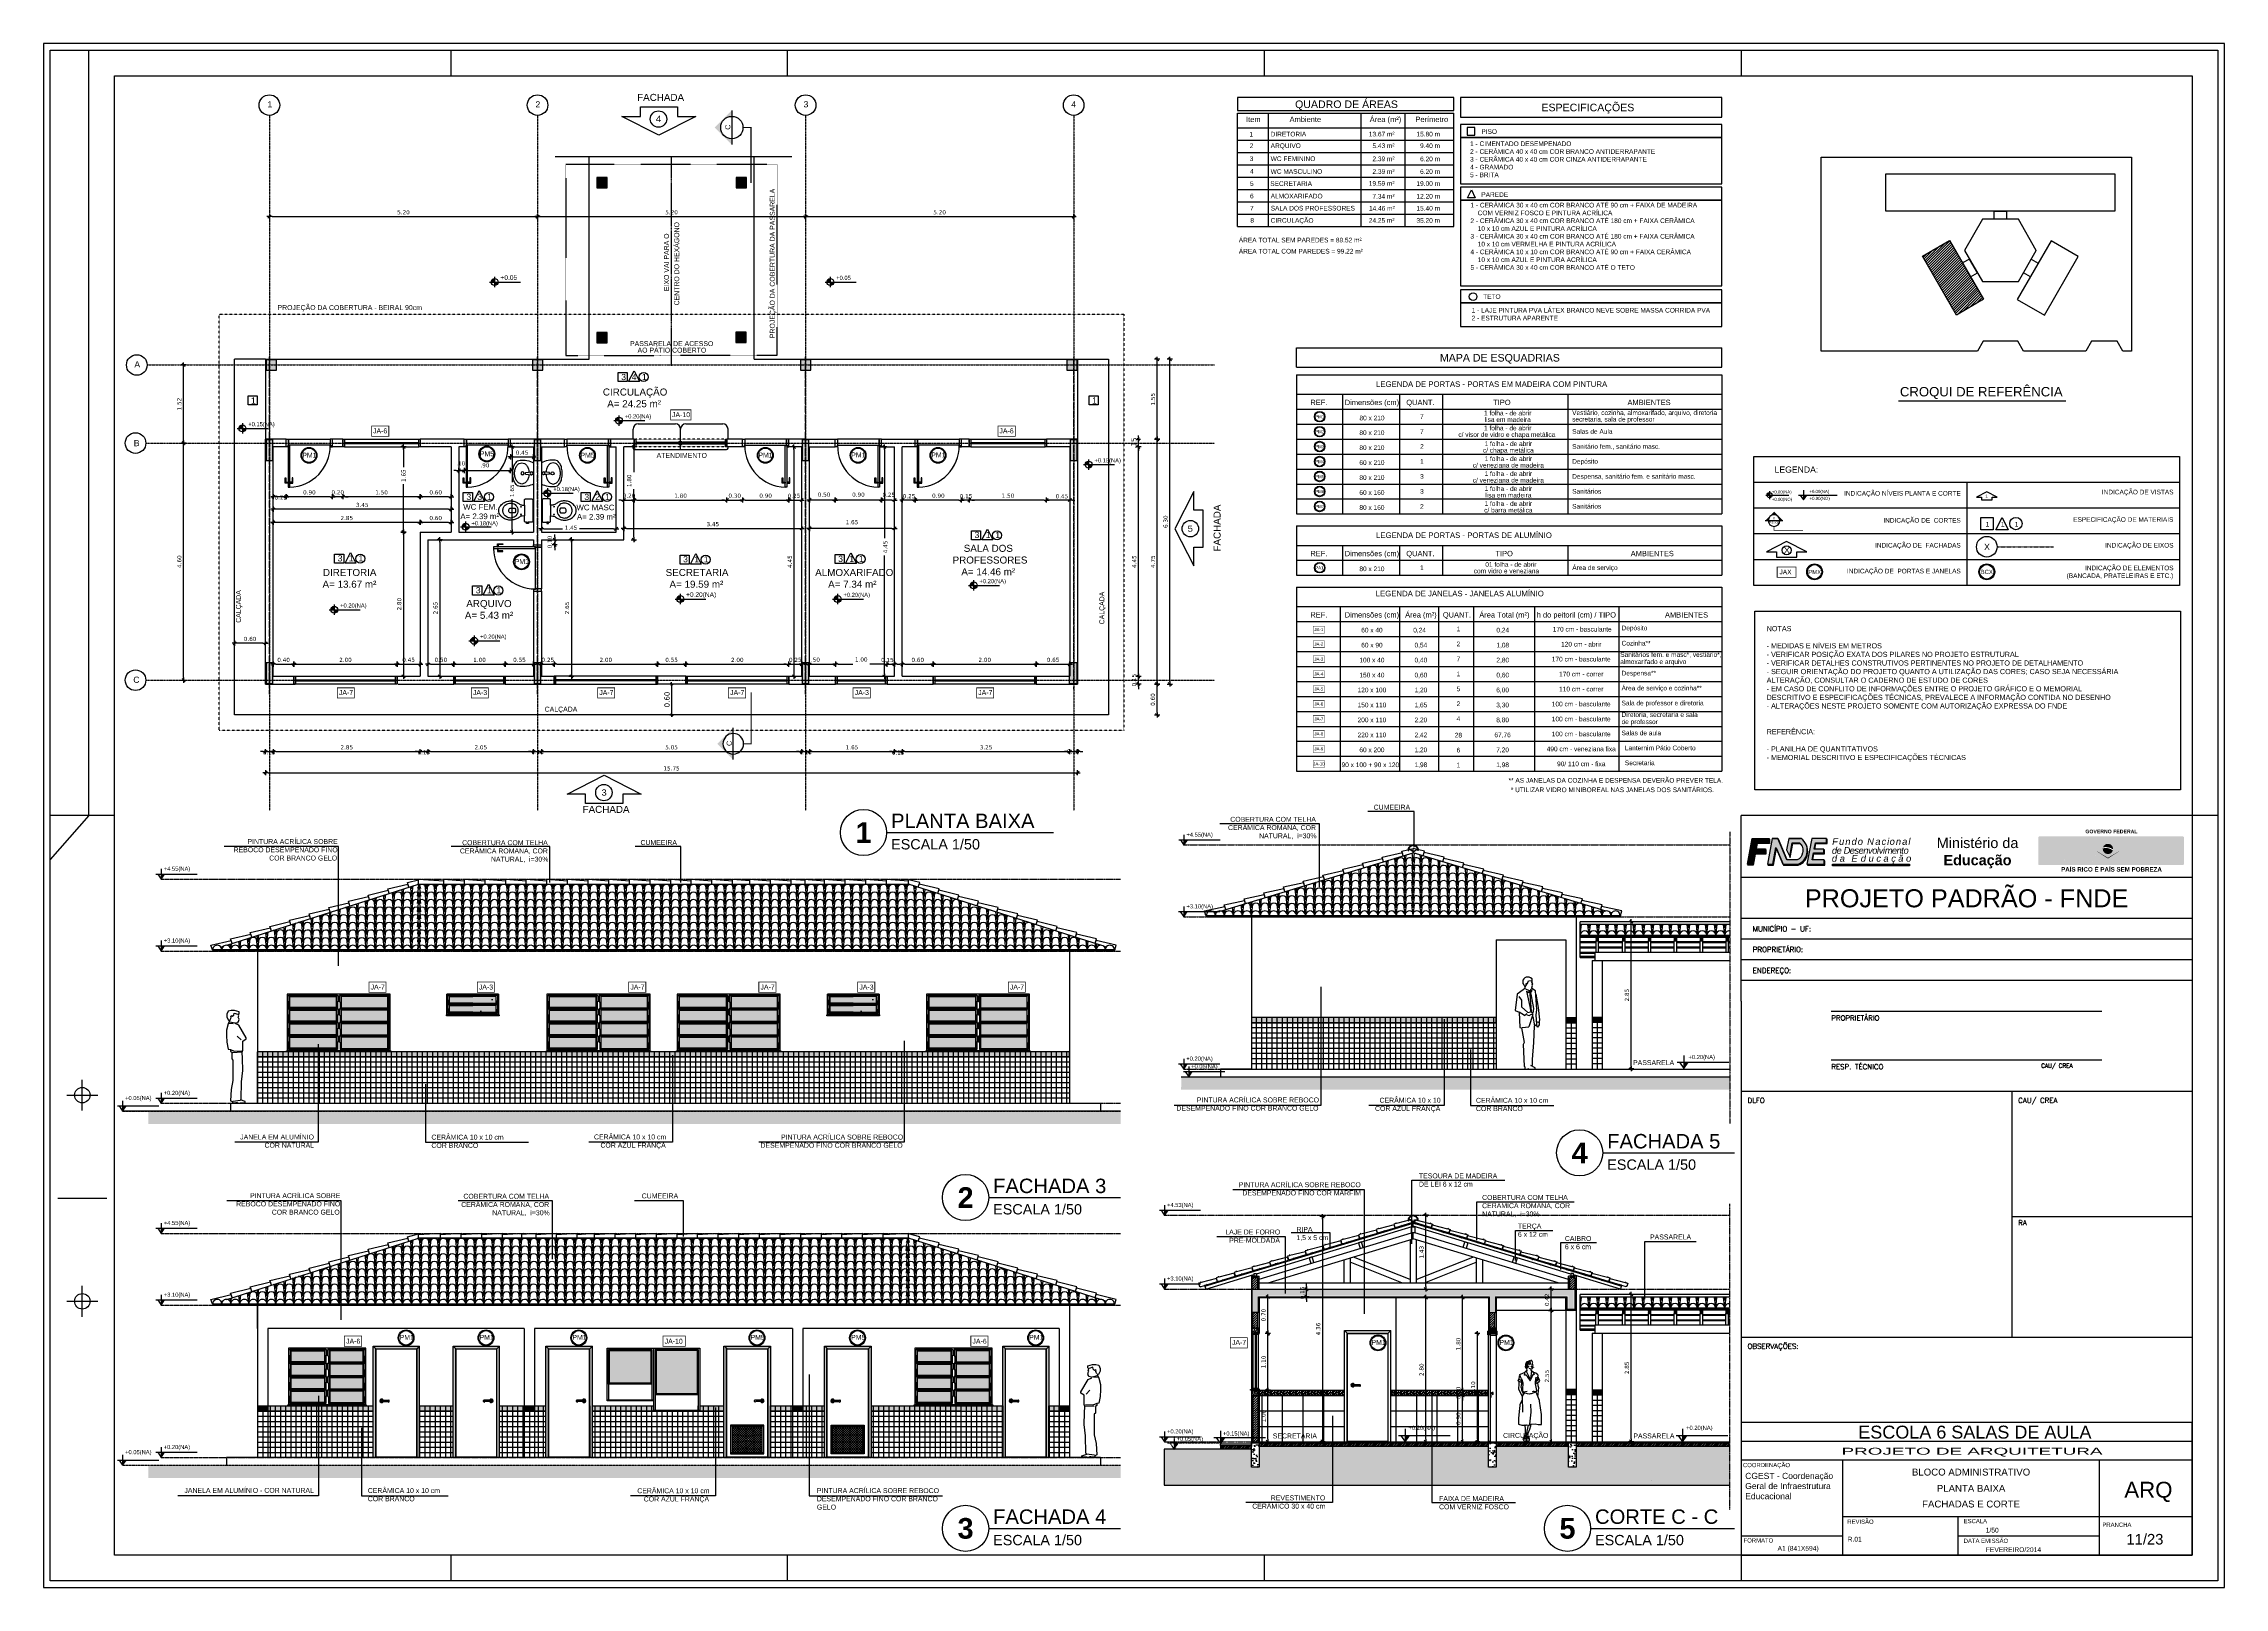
# Paper-space layout '6-ARQ-PLA-ADM0-11_R01' of a CAD drawing. Extents: x 2315 to 3161, y -700 to -101.
# The model-space entities are those that its viewports show. They can reach past a viewport. Long polylines and large blocks are cut down to what shows.
import ezdxf
from ezdxf.enums import TextEntityAlignment as Align

# ---------------------------------------------------------------- set-up
doc = ezdxf.new("R2010")
doc.units = 0
doc.header["$LTSCALE"] = 0.005
doc.header["$PDMODE"] = 3
for name, pattern in [('C5', [60, 50, -5, 0, -5]), ('CONTINU', [0]), ('DASHDOT', [25.4, 12.7, -6.35, 0, -6.35]), ('DASHDOTX2', [2, 1, -0.5, 0, -0.5]), ('HIDDEN', [9.525, 6.35, -3.175]), ('HIDDEN2', [0.1875, 0.125, -0.0625]), ('TRACEJADO_G', [0.375, 0.25, -0.125]), ('TRAÇO-2PTOS_P', [0.625, 0.25, -0.125, 0, -0.125, 0, -0.125])]:
    doc.linetypes.add(name, pattern=pattern)
doc.layers.get('0').update_dxf_attribs({"linetype": 'CONTINUOUS'})
doc.layers.get('DEFPOINTS').update_dxf_attribs({"linetype": 'CONTINUOUS'})
for name, color, linetype in [('01', 1, 'CONTINUOUS'), ('02', 2, 'CONTINUOUS'), ('0_HATCH', 1, 'CONTINUOUS'), ('252', 252, 'CONTINUOUS'), ('A-01', 1, 'CONTINUOUS'), ('A-CHAMADAS', 1, 'CONTINUOUS'), ('A-CHAO', 8, 'CONTINUOUS'), ('A-CHAO_FACHADA', 8, 'CONTINUOUS'), ('A-COTAS', 1, 'CONTINUOUS'), ('A-ESQ', 1, 'CONTINUOUS'), ('A-ESQUADRIAS', 2, 'CONTINUOUS'), ('A-ESTRUT', 5, 'CONTINUOUS'), ('A-HACHURA', 7, 'CONTINUOUS'), ('A-JANEL', 3, 'CONTINUOUS'), ('A-JANELA', 3, 'CONTINUOUS'), ('A-PARED', 5, 'CONTINUOUS'), ('A-PARED-PISOS', 2, 'CONTINUOUS'), ('A-PAREDE', 5, 'CONTINUOUS'), ('A-PILAR', 6, 'CONTINUOUS'), ('A-PILAR_EIXO', 5, 'DASHDOT'), ('A-PISOS', 2, 'CONTINUOUS'), ('A-PISOS-CTEL', 2, 'TRACEJADO_G'), ('A-PORTA', 3, 'CONTINUOUS'), ('A-PROJCOBERTURA', 7, 'HIDDEN'), ('A-SIMBO', 2, 'CONTINUOUS'), ('A-SOLEIRA', 1, 'CONTINUOUS'), ('A-TELHAS', 2, 'CONTINUOUS'), ('A-TEXTO', 3, 'CONTINUOUS'), ('A-WCCOZ', 7, 'CONTINUOUS'), ('AR-ALV', 5, 'CONTINUOUS'), ('AR-ESQ', 2, 'CONTINUOUS'), ('AR-HAT-SERVIÇO', 253, 'CONTINUOUS'), ('AR-MP-ESQ', 151, 'CONTINUOUS'), ('AR-PRJ-COB', 2, 'HIDDEN'), ('ARQ-ALV-CORTE', 4, 'CONTINUOUS'), ('ARQ-ALV-ENCOBERTA', 8, 'HIDDEN'), ('ARQ-CTA-1_050', 1, 'CONTINUOUS'), ('ARQ-CTA-1_075', 1, 'CONTINUOUS'), ('ARQ-ESQ-VISTA1', 2, 'CONTINUOUS'), ('ARQ-ESQ-VISTA2', 1, 'CONTINUOUS'), ('ARQ-EXO-1_050', 251, 'C5'), ('ARQ-EXO-1_100', 251, 'C5'), ('ARQ-HTC', 9, 'CONTINUOUS'), ('ARQ-MOB-VISTA', 1, 'CONTINU'), ('ARQ-PIS-CORTE', 2, 'CONTINUOUS'), ('ARQ-SMB-1_025', 1, 'CONTINUOUS'), ('ARQ-SMB-1_050', 1, 'CONTINUOUS'), ('ARQ-SMB-1_100', 1, 'CONTINUOUS'), ('ARQ-TLH-VISTA1', 2, 'CONTINUOUS'), ('ARQ-TXT-1_050', 2, 'CONTINUOUS'), ('ARQ-TXT-1_075', 2, 'CONTINUOUS'), ('ARQ-TXT-1_100', 2, 'CONTINUOUS'), ('BL-AR-TELHA 2', 2, 'CONTINUOUS'), ('BL-CRM-03', 6, 'CONTINUOUS'), ('BL-PRA-01', 1, 'CONTINUOUS'), ('cor', 7, 'CONTINUOUS'), ('ESQUADRIA', 2, 'CONTINUOUS'), ('EST-MAD-VISTA1', 2, 'CONTINUOUS'), ('EST-MET-VISTA1', 1, 'CONTINUOUS'), ('HATCH', 13, 'CONTINUOUS'), ('MADEIRAMENTO', 2, 'CONTINUOUS'), ('PAREDE2', 140, 'CONTINUOUS'), ('PRA', 1, 'CONTINUOUS'), ('PRES-LAYOUT', 10, 'TRAÇO-2PTOS_P'), ('SIM', 1, 'CONTINUOUS'), ('TELHA', 3, 'CONTINUOUS'), ('TEXTO', 3, 'CONTINUOUS'), ('VIEWPORT', 8, 'CONTINUOUS')]:
    doc.layers.add(name, color=color, linetype=linetype)
doc.layers.get('VIEWPORT').off()
doc.styles.add('50', font='arial.ttf', dxfattribs={"height": 0.08})
doc.styles.add('A16', font='arial.ttf', dxfattribs={"height": 0.16})
doc.styles.add('A16-E50', font='arial.ttf', dxfattribs={"height": 0.08})
doc.styles.add('A20', font='arial.ttf', dxfattribs={"height": 0.2})
doc.styles.add('A26', font='arial.ttf', dxfattribs={"height": 0.26})
doc.styles.add('A36', font='arial.ttf', dxfattribs={"height": 0.36})
doc.styles.add('A40', font='arial.ttf', dxfattribs={"width": 1.1, "height": 0.4})
doc.styles.add('A60', font='arial.ttf', dxfattribs={"height": 0.6})
doc.styles.add('CastleT', font='')
doc.styles.add('ESC-50-A20', font='arial.ttf', dxfattribs={"height": 0.1})
doc.styles.add('FNDE', font='arial.ttf', dxfattribs={"height": 4.5})
doc.styles.add('FNDE Text Cota 0075', font='verdana.ttf', dxfattribs={"height": 0.1})
doc.styles.add('FNDE Texto Cota 0025', font='verdana.ttf', dxfattribs={"height": 0.04})
doc.styles.add('FNDE Texto Cota 0050', font='verdana.ttf', dxfattribs={"height": 0.08})
doc.styles.add('R80', font='SIMPLEX.SHX', dxfattribs={"height": 0.2})
doc.styles.get("Standard").update_dxf_attribs({"font": 'simplex.shx'})
doc.styles.add('STYLE1', font='arial.ttf', dxfattribs={"height": 0.2})
doc.styles.add('TAG ESCALA', font='arial.ttf', dxfattribs={"height": 2.5})
doc.styles.add('TAG NUMERO', font='arialbd.ttf', dxfattribs={"height": 5})
doc.styles.add('TAG TITULO', font='arial.ttf', dxfattribs={"height": 3.5})
doc.styles.get('CastleT').set_extended_font_data('CastleT')
doc.dimstyles.new('FNDE 1-0025', dxfattribs={"dimscale": 5, "dimtxt": 0.04, "dimasz": 0.01, "dimexe": 0.15, "dimexo": 0.15, "dimgap": 0.005, "dimtad": 1, "dimzin": 1, "dimdsep": 46, "dimtxsty": 'FNDE Texto Cota 0025', "dimblk": 'tic', "dimcen": 0.015, "dimdle": 0.15, "dimse1": 1, "dimse2": 1, "dimclrd": 251, "dimclre": 251, "dimclrt": 256, "dimaunit": 1, "dimadec": 3, "dimazin": 0, "dimtfac": 1, "dimtix": 1, "dimtmove": 2, "dimatfit": 3, "dimfxl": 0.15, "dimtvp": 1, "dimtolj": 1, "dimtzin": 0, "dimarcsym": 0})
doc.dimstyles.new('FNDE 1-0050', dxfattribs={"dimscale": 5, "dimtxt": 0.08, "dimasz": 0.01, "dimexe": 0.15, "dimexo": 0.15, "dimgap": 0.01, "dimtad": 1, "dimzin": 1, "dimdsep": 46, "dimtxsty": 'FNDE Texto Cota 0050', "dimblk": 'tic', "dimcen": 0.015, "dimdle": 0.15, "dimse1": 1, "dimse2": 1, "dimclrd": 251, "dimclre": 251, "dimclrt": 256, "dimaunit": 1, "dimadec": 3, "dimazin": 0, "dimtfac": 1, "dimtix": 1, "dimtmove": 2, "dimatfit": 3, "dimfxl": 0.15, "dimtvp": 1, "dimtolj": 1, "dimtzin": 0, "dimarcsym": 0})
doc.dimstyles.new('FNDE 1-075', dxfattribs={"dimscale": 2.5, "dimtxt": 0.1, "dimasz": 0.015, "dimexe": 0.15, "dimexo": 0.15, "dimgap": 0.015, "dimtad": 1, "dimzin": 4, "dimdsep": 46, "dimtxsty": 'FNDE Text Cota 0075', "dimblk": 'tic', "dimcen": 0.025, "dimdle": 0.15, "dimse1": 1, "dimse2": 1, "dimclrd": 251, "dimclre": 251, "dimclrt": 256, "dimaunit": 1, "dimadec": 3, "dimazin": 0, "dimtfac": 1, "dimtix": 1, "dimtmove": 2, "dimatfit": 3, "dimldrblk": 'DOTSMALL', "dimfxl": 0.15, "dimtvp": 1, "dimtolj": 1, "dimtzin": 0, "dimarcsym": 0})
pattern_1 = [(50, (610.625887, 63.896376), (0.0546554007, -0.0047817257), [0.005715, -0.062865]), (355, (610.625887, 63.896376), (-0.0105730264, 0.0573170536), [0.004572, -0.050292175]), (100.451445, (610.63044, 63.89598), (0.044082374, 0.0525353256), [0.0048570026, -0.0534270734]), (46.1842, (610.62589, 63.911616), (0.081323712, -0.012612698), [0.0085725, -0.0942975]), (96.635558, (610.63266, 63.910565), (0.07122124, 0.074227837), [0.007285507, -0.080140682]), (351.184151, (610.62589, 63.91162), (0.07122124, 0.074227837), [0.00685799, -0.07543792]), (21, (610.633507, 63.907806), (0.0454843174, -0.0306795595), [0.005715, -0.062865]), (326, (610.633507, 63.907806), (0.0185406085, 0.05525639), [0.004572, -0.050292]), (71.451445, (610.637297, 63.90525), (0.064024926, 0.0245768307), [0.0048570026, -0.0534269813]), (37.5, (610.625887, 63.896376), (0.000926581, 0.02536651166), [0, -0.0496824, 0, -0.051054, 0, -0.0504825]), (7.5, (610.625887, 63.896376), (0.0200458988, 0.0300541724), [0, -0.0291084, 0, -0.0485394, 0, -0.0192405]), (327.5, (610.608894, 63.896376), (0.04067717855, -0.0017186232), [0, -0.01905, 0, -0.059436, 0, -0.078867]), (317.5, (610.601274, 63.896376), (0.0444387544, 0.0076279473), [0, -0.024765, 0, -0.0394716, 0, -0.056007])]
pattern_2 = [(180, (173.48594, 54.569143), (7e-18, 0.06), [0.1, -0.02]), (180, (173.50594, 54.589143), (7e-18, 0.06), [0.06, -0.015, 0.03, -0.015]), (180, (173.53594, 54.609143), (7e-18, 0.06), [0.1, -0.02])]
pattern_3 = [(50, (84.715, 34.55552), (0.18218467, -0.01593909), [0.01905, -0.20955]), (355, (84.715, 34.55552), (-0.03524342, 0.19105685), [0.01524, -0.16764058]), (100.45144, (84.73018, 34.5542), (0.14694125, 0.17511775), [0.01619, -0.17809024]), (46.1842, (84.715, 34.60632), (0.27107904, -0.04204233), [0.028575, -0.314325]), (96.63556, (84.73759, 34.60282), (0.23740413, 0.2474261), [0.024285, -0.2671356]), (351.18415, (84.715, 34.60632), (0.2374041, 0.2474261), [0.02286, -0.2514597]), (21, (84.7404, 34.59362), (0.1516144, -0.1022652), [0.01905, -0.20955]), (326, (84.7404, 34.59362), (0.06180203, 0.18418797), [0.01524, -0.16764]), (71.45144, (84.75303, 34.5851), (0.21341642, 0.08192277), [0.01619, -0.17808994]), (37.5, (84.714996, 34.55552), (0.003088603, 0.08455504), [0, -0.165608, 0, -0.17018, 0, -0.168275]), (7.5, (84.715, 34.55552), (0.06681966, 0.100180575), [0, -0.097028, 0, -0.161798, 0, -0.064135]), (327.5, (84.658354, 34.55552), (0.135590595, -0.005728744), [0, -0.0635, 0, -0.19812, 0, -0.26289]), (317.5, (84.63295, 34.55552), (0.14812918, 0.02542649), [0, -0.08255, 0, -0.131572, 0, -0.18669])]
pattern_4 = [(45, (84.714996, 34.55552), (-0.02245064, 0.02245064), [])]

# ---------------------------------------------------------------- blocks, each defined once
blk = doc.blocks.new('A1')
at = {"color": 7}
for p, q in [((-0.816, 0.287), (-0.816, 0.584)), ((-0.816, 0.287), (-0.831, 0.26987)), ((-0.8245, 0.1785), (-0.8125, 0.1785)), ((-0.8185, 0.1725), (-0.8185, 0.1845)), ((-0.828, 0.1385), (-0.809, 0.1385)), ((-0.8185, 0.0925), (-0.8185, 0.1045)), ((-0.8245, 0.0985), (-0.8125, 0.0985))]:
    blk.add_line(p, q, dxfattribs=at)
at = {"color": 6}
for p, q in [((-0.6755, 0.584), (-0.6755, 0.574)), ((-0.545, 0.584), (-0.545, 0.574)), ((-0.36, 0.584), (-0.36, 0.574)), ((-0.175, 0.584), (-0.175, 0.574)), ((-0.806, 0.287), (-0.816, 0.287)), ((0.01, 0.287), (0, 0.287)), ((-0.6755, 0), (-0.6755, -0.01)), ((-0.545, 0), (-0.545, -0.01)), ((-0.36, 0), (-0.36, -0.01)), ((-0.175, 0), (-0.175, -0.01))]:
    blk.add_line(p, q, dxfattribs=at)
at = {"color": 8}
blk.add_lwpolyline([(-0.8335, -0.0125), (0.0125, -0.0125), (0.0125, 0.5865), (-0.8335, 0.5865)], close=True, dxfattribs=at)
blk.add_lwpolyline([(-0.831, -0.01), (-0.831, 0.584), (0.01, 0.584), (0.01, -0.01)], close=True)
at = {"color": 6}
blk.add_lwpolyline([(-0.806, 0.574), (0, 0.574), (0, 0), (-0.806, 0)], close=True, dxfattribs=at)
at = {"color": 7}
for centre in [(-0.8185, 0.1785), (-0.8185, 0.0985)]:
    blk.add_circle(centre, 0.003, dxfattribs=at)
blk = doc.blocks.new('FNDE')
blk.add_hatch(color=30).paths.add_polyline_path([(32.94, 0.01), (32.94, -0.57), (62.84, -0.57), (62.84, 0.01)])
at = {"layer": 'BL-CRM-03'}
blk.add_hatch(color=170, dxfattribs=at).paths.add_polyline_path([(3.19, 5.92), (3.63, 8.34), (8.4, 8.34), (8.4, 10.02), (1.85, 10.02), (0, 0), (2.1, 0), (2.88, 4.23), (6.97, 4.23), (6.97, 5.92)])
h = blk.add_hatch(color=170, dxfattribs=at)
h.paths.add_polyline_path([(1.85, 10.02), (0, 0), (2.1, 0), (2.88, 4.23), (6.97, 4.23), (6.97, 5.92), (3.19, 5.92), (3.63, 8.34), (8.4, 8.34), (8.4, 10.02)], flags=17)
h.paths.add_polyline_path([(1.85, 10.02), (0, 0)], flags=0)
h.paths.add_polyline_path([(0, 0), (1.85, 10.02), (8.4, 10.02), (8.4, 8.34), (3.63, 8.34), (3.19, 5.92), (6.97, 5.92), (6.97, 4.23), (2.88, 4.23), (2.1, 0)], flags=17)
h = blk.add_hatch(color=170, dxfattribs=at)
h.paths.add_polyline_path([(1.85, 10.02), (0, 0), (2.1, 0), (2.88, 4.23), (6.97, 4.23), (6.97, 5.92), (3.19, 5.92), (3.63, 8.34), (8.4, 8.34), (8.4, 10.02)], flags=17)
h.paths.add_polyline_path([(1.85, 10.02), (0, 0)], flags=0)
h.paths.add_polyline_path([(0, 0), (1.85, 10.02), (8.4, 10.02), (8.4, 8.34), (3.63, 8.34), (3.19, 5.92), (6.97, 5.92), (6.97, 4.23), (2.88, 4.23), (2.1, 0)], flags=17)
h = blk.add_hatch(color=170, dxfattribs=at)
h.paths.add_polyline_path([(1.85, 10.02), (0, 0), (2.1, 0), (2.88, 4.23), (6.97, 4.23), (6.97, 5.92), (3.19, 5.92), (3.63, 8.34), (8.4, 8.34), (8.4, 10.02)], flags=17)
h.paths.add_polyline_path([(1.85, 10.02), (0, 0)], flags=0)
h.paths.add_polyline_path([(0, 0), (1.85, 10.02), (8.4, 10.02), (8.4, 8.34), (3.63, 8.34), (3.19, 5.92), (6.97, 5.92), (6.97, 4.23), (2.88, 4.23), (2.1, 0)], flags=17)
h = blk.add_hatch(color=170, dxfattribs=at)
h.paths.add_polyline_path([(1.85, 10.02), (0, 0), (2.1, 0), (2.88, 4.23), (6.97, 4.23), (6.97, 5.92), (3.19, 5.92), (3.63, 8.34), (8.4, 8.34), (8.4, 10.02)], flags=17)
h.paths.add_polyline_path([(1.85, 10.02), (0, 0)], flags=0)
h.paths.add_polyline_path([(0, 0), (1.85, 10.02), (8.4, 10.02), (8.4, 8.34), (3.63, 8.34), (3.19, 5.92), (6.97, 5.92), (6.97, 4.23), (2.88, 4.23), (2.1, 0)], flags=17)
h = blk.add_hatch(color=7, dxfattribs=at)
h.paths.add_polyline_path([(8.58, 7.99), (8.58, 9.68), (8.4, 9.68), (8.4, 8.34), (3.63, 8.34), (3.19, 5.92), (3.43, 5.92), (3.81, 7.99)])
h.paths.add_polyline_path([(2.88, 4.23), (2.1, 0), (0.24, 0), (0.18, -0.35), (2.28, -0.35), (3.06, 3.89), (7.15, 3.89), (7.15, 5.57), (6.97, 5.57), (6.97, 4.23)])
h = blk.add_hatch(color=170, dxfattribs=at)
h.paths.add_polyline_path([(11.84, 10.02), (9.64, 10.02), (7.79, 0), (9.89, 0), (11.08, 6.48), (11.25, 6.08), (11.26, 6.13), (13.83, 0), (19.53, 0, 0.279763), (23.06, 4.02, 0.314697), (20.79, 10.02), (16.02, 10.02), (15.21, 5.65), (16.43, 2.97), (17.42, 8.34), (20.21, 8.34, -0.285658), (21.4, 4.38, -0.266372), (19.24, 1.69), (15.32, 1.69)])
h.paths.add_polyline_path([(23.09, 0), (29.79, 0), (29.79, 1.69), (25.12, 1.69), (25.63, 4.43), (29.67, 4.43), (29.67, 5.9), (25.9, 5.9), (26.35, 8.34), (30.72, 8.34), (30.72, 10.02), (24.94, 10.02)])
h = blk.add_hatch(color=7, dxfattribs=at)
h.paths.add_polyline_path([(30.9, 7.99), (30.9, 9.68), (30.72, 9.68), (30.72, 8.34), (26.35, 8.34), (25.9, 5.9), (26.14, 5.9), (26.53, 7.99)])
h.paths.add_polyline_path([(29.85, 4.09), (29.85, 5.55), (29.67, 5.55), (29.67, 4.43), (25.63, 4.43), (25.12, 1.69), (25.36, 1.69), (25.81, 4.09)])
h.paths.add_polyline_path([(29.97, -0.35), (29.97, 1.34), (29.79, 1.34), (29.79, 0), (23.34, 0), (23.27, -0.35)])
h = blk.add_hatch(color=7, dxfattribs=at)
h.paths.add_polyline_path([(10.07, -0.35), (11.25, 6.08), (11.08, 6.48), (9.89, 0), (8.03, 0), (7.97, -0.35)])
h.paths.add_polyline_path([(19.7, -0.35, 0.279763), (23.23, 3.68, 0.192498), (22.69, 7.8, -0.174547), (23.06, 4.02, -0.279763), (19.53, 0), (13.83, 0), (13.97, -0.35)])
h.paths.add_polyline_path([(17.6, 7.99), (20.39, 7.99, -0.080504), (21.19, 7.02, 0.105578), (20.21, 8.34), (17.42, 8.34), (16.44, 3), (16.61, 2.63)])
at = {"color": 170}
for p, q in [((9.78, 10.02), (11.84, 10.02)), ((16.02, 10.02), (20.65, 10.02)), ((6.97, 5.92), (6.97, 4.23))]:
    blk.add_line(p, q, dxfattribs=at)
for points in [[(1.85, 10.02), (0, 0), (1.85, 10.02), (8.4, 10.02), (8.4, 8.34), (3.63, 8.34), (3.19, 5.92), (6.97, 5.92), (6.97, 4.23), (2.88, 4.23), (2.1, 0), (0, 0)], [(15.36, 1.69), (12.01, 9.68), (11.98, 9.68)]]:
    blk.add_lwpolyline(points, dxfattribs=at)
at = {"color": 7}
for points in [[(8.4, 9.68), (8.58, 9.68), (8.58, 7.99), (3.81, 7.99), (3.43, 5.92)], [(26.14, 5.9), (26.53, 7.99), (30.9, 7.99), (30.9, 9.68), (30.72, 9.68)], [(6.97, 5.57), (7.15, 5.57), (7.15, 3.89), (3.06, 3.89), (2.28, -0.35), (0.18, -0.35), (0.24, 0)], [(23.34, 0), (23.27, -0.35), (29.97, -0.35), (29.97, 1.34), (29.79, 1.34)], [(25.36, 1.69), (25.81, 4.09), (29.85, 4.09), (29.85, 5.55), (29.67, 5.55)]]:
    blk.add_lwpolyline(points, dxfattribs=at)
at = {"color": 170}
blk.add_lwpolyline([(23.03, 3.94, 0.319097), (20.79, 10.02), (16.02, 10.02), (15.21, 5.65), (16.43, 2.97), (17.42, 8.34), (20.21, 8.34, -0.285658), (21.4, 4.38, -0.266372), (19.24, 1.69), (15.32, 1.69), (11.84, 10.02), (9.64, 10.02), (7.79, 0), (9.89, 0), (11.08, 6.48), (13.79, 0), (19.53, 0, 0.284541), (23.07, 4.11)], format="xyb", dxfattribs=at)
blk.add_lwpolyline([(30.72, 10.02), (24.94, 10.02), (23.09, 0), (29.79, 0), (29.79, 1.69), (25.12, 1.69), (25.63, 4.43), (29.67, 4.43), (29.67, 5.9), (25.9, 5.9), (26.35, 8.34), (30.72, 8.34)], close=True, dxfattribs=at)
at = {"color": 7}
for points in [[(8.03, 0), (7.97, -0.35), (10.07, -0.35), (11.26, 6.13), (13.97, -0.35), (19.7, -0.35, 0.284541), (23.25, 3.77)], [(16.44, 3), (16.61, 2.63), (17.6, 7.99), (20.39, 7.99, -0.080504), (21.19, 7.02)], [(23.21, 3.59, 0.196648), (22.69, 7.8, 0.196648)]]:
    blk.add_lwpolyline(points, format="xyb", dxfattribs=at)
at = {"color": 30}
blk.add_lwpolyline([(32.94, 0.01), (62.84, 0.01), (62.84, -0.57), (32.94, -0.57)], close=True, dxfattribs=at)
at = {"color": 7, "char_height": 2.6, "width": 43.2283, "attachment_point": 1, "style": 'FNDE'}
for s, insert in [('{\\fArial|b0|i1|c238|p34;\\T1.2;Fundo Nacional\\fArial|b0|i0|c238|p34;\\T1; }', (32.88, 10.11)), ('{\\fArial|b0|i1|c0|p34;\\T0.9;de Desenvolvimento}', (32.77, 6.66)), ('{\\fArial|b0|i1|c238|p34;\\T1.5;da Educaçăo\\T1.4; }', (32.77, 3.57))]:
    blk.add_mtext(s, dxfattribs=dict(at, insert=insert))
blk = doc.blocks.new('CARIMBO')
at = {"true_color": 0x124700}
blk.add_hatch(color=88, dxfattribs=at).paths.add_polyline_path([(751.272, 738.356), (751.27, 738.362), (750.845, 738.107), (750.42, 738.362), (750.418, 738.356), (750.845, 738.078)])
at = {"layer": 'cor'}
h = blk.add_hatch(color=88, dxfattribs=at)
h.set_gradient(color1=(18, 71, 0), color2=(43, 173, 0), rotation=45, tint=1)
h.paths.add_polyline_path([(748.961, 738.406, 0.866951), (748.878, 738.938), (748.198, 738.938, 0.414214), (748.14, 738.881), (748.14, 737.878, 0.414214), (748.198, 737.821), (748.885, 737.821, 0.912014)])
h.paths.add_polyline_path([(748.736, 738.099), (748.507, 738.099), (748.507, 738.259), (748.736, 738.259, -1)], flags=16)
h.paths.add_polyline_path([(748.707, 738.499), (748.507, 738.499), (748.507, 738.66), (748.707, 738.66, -1)], flags=16)
at = {"layer": 'cor', "true_color": 0xf7d426}
h = blk.add_hatch(color=40, dxfattribs=at)
h.paths.add_polyline_path([(753.264, 738.199, 0.414214), (753.321, 738.142), (753.741, 738.142, -0.414214), (753.798, 738.084), (753.798, 738.881, 0.414214), (753.741, 738.938), (753.206, 738.938, -0.414214), (753.264, 738.881)])
h.paths.add_polyline_path([(752.897, 738.881, -0.414214), (752.954, 738.938), (752.777, 738.938, -0.414214), (752.834, 738.881), (752.834, 737.878, -0.414214), (752.777, 737.821), (752.954, 737.821, -0.414214), (752.897, 737.878)])
h.paths.add_polyline_path([(750.032, 738.199), (750.23, 737.912), (750.42, 738.362), (750.272, 738.451), (750.52, 738.599), (750.648, 738.903, -0.301755), (750.7, 738.938), (749.8, 738.938, -0.047823), (749.972, 738.916, -0.713696)])
h.paths.add_polyline_path([(749.582, 738.402), (749.766, 738.402, 1), (749.766, 738.631), (749.582, 738.631)])
h.paths.add_polyline_path([(749.906, 737.821, -0.246669), (749.858, 737.846), (749.666, 738.125, 0.736091), (749.582, 738.099), (749.582, 737.878, -0.414214), (749.525, 737.821)])
h.paths.add_polyline_path([(748.736, 738.099, 1), (748.736, 738.259), (748.507, 738.259), (748.507, 738.099)])
h.paths.add_polyline_path([(748.507, 738.66), (748.507, 738.499), (748.707, 738.499, 1), (748.707, 738.66)])
h.paths.add_polyline_path([(750.694, 737.993, 0.301755), (750.641, 737.958), (750.598, 737.856, -0.301755), (750.546, 737.821), (751.144, 737.821, -0.301755), (751.091, 737.856), (751.048, 737.958, 0.301755), (750.995, 737.993)])
h.paths.add_polyline_path([(749.262, 738.938), (748.878, 738.938, -0.866951), (748.961, 738.406, -0.878048), (748.907, 737.821), (749.262, 737.821, -0.414214), (749.204, 737.878), (749.204, 738.881, -0.414214)])
at = {"layer": 'cor'}
h = blk.add_hatch(color=88, dxfattribs=at)
h.set_gradient(color1=(18, 71, 0), color2=(43, 173, 0), rotation=45, tint=1)
h.paths.add_polyline_path([(749.204, 737.878, 0.414214), (749.262, 737.821), (749.525, 737.821, 0.414214), (749.582, 737.878), (749.582, 738.099, -0.736091), (749.666, 738.125), (749.858, 737.846, 0.246669), (749.906, 737.821), (750.235, 737.821, -0.536387), (750.209, 737.861), (750.23, 737.912), (750.032, 738.199, 0.713696), (749.972, 738.916, 0.062724), (749.746, 738.938), (749.262, 738.938, 0.414214), (749.204, 738.881)])
h.paths.add_polyline_path([(749.582, 738.402), (749.582, 738.631), (749.766, 738.631, -1), (749.766, 738.402)], flags=16)
h = blk.add_hatch(color=88, dxfattribs=at)
h.set_gradient(color1=(18, 71, 0), color2=(43, 173, 0), rotation=45, tint=1)
h.paths.add_polyline_path([(750.641, 737.958, -0.301755), (750.694, 737.993), (750.995, 737.993, -0.301755), (751.048, 737.958), (751.091, 737.856, 0.301755), (751.144, 737.821), (751.454, 737.821, 0.536387), (751.481, 737.861), (751.27, 738.362), (750.845, 738.107), (750.42, 738.362), (750.209, 737.861, 0.536387), (750.235, 737.821), (750.546, 737.821, 0.301755), (750.598, 737.856)])
h.paths.add_polyline_path([(751.17, 738.599), (751.042, 738.903, 0.301755), (750.989, 738.938), (750.7, 738.938, 0.301755), (750.648, 738.903), (750.52, 738.599), (750.845, 738.794)])
h = blk.add_hatch(color=40, dxfattribs=at)
h.set_gradient(color1=(243, 175, 18), color2=(255, 127, 0), rotation=270, tint=1, name='HEMISPHERICAL')
h.paths.add_polyline_path([(751.418, 738.451), (750.845, 738.794), (750.272, 738.451), (750.845, 738.107)])
h.paths.add_polyline_path([(750.644, 738.451, -1), (751.045, 738.451, -1)], flags=16)
h = blk.add_hatch(color=171, dxfattribs=at)
h.set_gradient(color1=(102, 140, 255), color2=(10, 65, 153), rotation=270, tint=1, name='HEMISPHERICAL')
h.paths.add_polyline_path([(750.654, 738.512, -0.20647), (751.045, 738.434, 0.021018), (751.045, 738.451, 0.855475)])
h.paths.add_polyline_path([(751.038, 738.396, 0.224005), (750.646, 738.475, 0.030255), (750.644, 738.451, 0.871589)])
at = {"layer": 'cor', "true_color": 0xf4df43}
h = blk.add_hatch(color=53, dxfattribs=at)
edge = h.paths.add_edge_path()
edge.add_spline(control_points=[(751.598, 738.198), (751.619, 738.183), (751.693, 738.133), (751.828, 738.099), (751.957, 738.09), (752.039, 738.108), (752.052, 738.16), (752.009, 738.192), (751.931, 738.215), (751.785, 738.238), (751.603, 738.29), (751.445, 738.41), (751.417, 738.558), (751.427, 738.69), (751.487, 738.813), (751.584, 738.888), (751.642, 738.919), (751.72, 738.938)], knot_values=[0.065919, 0.065919, 0.065919, 0.065919, 0.132216, 0.300366, 0.426053, 0.481008, 0.522695, 0.580041, 0.634819, 0.765803, 0.969397, 1.125194, 1.241711, 1.336641, 1.472206, 1.56492, 1.65521, 1.65521, 1.65521, 1.65521], degree=3, periodic=0)
edge.add_line((751.72, 738.938), (750.989, 738.938))
edge.add_arc((750.989, 738.881), 0.0573, 22.83419, 90, ccw=False)
edge.add_line((751.042, 738.903), (751.17, 738.599))
edge.add_line((751.17, 738.599), (751.418, 738.451))
edge.add_line((751.418, 738.451), (751.27, 738.362))
edge.add_line((751.27, 738.362), (751.404, 738.042))
edge.add_line((751.404, 738.042), (751.52, 738.187))
edge.add_arc((751.565, 738.152), 0.0566, 53.72097, 142.03639, ccw=False)
edge = h.paths.add_edge_path()
edge.add_arc((752.525, 738.881), 0.0573, 90, 180, ccw=False)
edge.add_line((752.525, 738.938), (752.114, 738.938))
edge.add_arc((751.993, 738.308), 0.642, 51.05193, 79.14434, ccw=False)
edge.add_line((752.397, 738.807), (752.246, 738.597))
edge.add_arc((752.2, 738.631), 0.0573, 236.57868, 324.34013, ccw=False)
edge.add_spline(control_points=[(752.168, 738.583), (752.133, 738.606), (752.038, 738.649), (751.912, 738.667), (751.79, 738.658), (751.804, 738.581), (751.924, 738.541), (752.119, 738.514), (752.373, 738.416), (752.445, 738.175), (752.378, 737.949), (752.255, 737.865), (752.117, 737.821)], knot_values=[0.044554, 0.044554, 0.044554, 0.044554, 0.150842, 0.328725, 0.389861, 0.448625, 0.477745, 0.709396, 0.965606, 1.159666, 1.316654, 1.549437, 1.549437, 1.549437, 1.549437], degree=3, periodic=0)
edge.add_line((752.117, 737.821), (752.525, 737.821))
edge.add_arc((752.525, 737.878), 0.0573, 180, 270, ccw=False)
edge.add_line((752.467, 737.878), (752.467, 738.881))
edge = h.paths.add_edge_path()
edge.add_spline(control_points=[(751.738, 737.821), (751.655, 737.834), (751.568, 737.86), (751.491, 737.898), (751.456, 737.92)], knot_values=[0.075756, 0.075756, 0.075756, 0.075756, 0.2593, 0.320309, 0.320309, 0.320309, 0.320309], degree=3, periodic=0)
edge.add_line((751.456, 737.92), (751.481, 737.861))
edge.add_arc((751.454, 737.849), 0.0286, -90, 22.83419, ccw=False)
edge.add_line((751.454, 737.821), (751.738, 737.821))
at = {"layer": 'cor'}
h = blk.add_hatch(color=88, dxfattribs=at)
h.set_gradient(color1=(18, 71, 0), color2=(43, 173, 0), rotation=45, tint=1)
edge = h.paths.add_edge_path()
edge.add_spline(control_points=[(752.117, 737.821), (752.255, 737.865), (752.378, 737.949), (752.445, 738.175), (752.373, 738.416), (752.119, 738.514), (751.924, 738.541), (751.804, 738.581), (751.79, 738.658), (751.912, 738.667), (752.038, 738.649), (752.133, 738.606), (752.168, 738.583)], knot_values=[0.044554, 0.044554, 0.044554, 0.044554, 0.277337, 0.434326, 0.628385, 0.884595, 1.116246, 1.145366, 1.20413, 1.265267, 1.443149, 1.549437, 1.549437, 1.549437, 1.549437], degree=3, periodic=0)
edge.add_arc((752.2, 738.631), 0.0573, 236.57868, 324.34013)
edge.add_line((752.246, 738.597), (752.397, 738.807))
edge.add_arc((751.993, 738.308), 0.642, 51.05193, 79.14434)
edge.add_line((752.114, 738.938), (751.72, 738.938))
edge.add_spline(control_points=[(751.72, 738.938), (751.642, 738.919), (751.584, 738.888), (751.487, 738.813), (751.427, 738.69), (751.417, 738.558), (751.445, 738.41), (751.603, 738.29), (751.785, 738.238), (751.931, 738.215), (752.009, 738.192), (752.052, 738.16), (752.039, 738.108), (751.957, 738.09), (751.828, 738.099), (751.693, 738.133), (751.619, 738.183), (751.598, 738.198)], knot_values=[0.065919, 0.065919, 0.065919, 0.065919, 0.15621, 0.248924, 0.384488, 0.479419, 0.595936, 0.751732, 0.955327, 1.08631, 1.141089, 1.198434, 1.240121, 1.295076, 1.420763, 1.588913, 1.65521, 1.65521, 1.65521, 1.65521], degree=3, periodic=0)
edge.add_arc((751.565, 738.152), 0.0566, 53.72097, 142.03639)
edge.add_line((751.52, 738.187), (751.404, 738.042))
edge.add_line((751.404, 738.042), (751.456, 737.92))
edge.add_spline(control_points=[(751.456, 737.92), (751.491, 737.898), (751.568, 737.86), (751.655, 737.834), (751.738, 737.821)], knot_values=[0.075756, 0.075756, 0.075756, 0.075756, 0.136765, 0.320309, 0.320309, 0.320309, 0.320309], degree=3, periodic=0)
edge.add_line((751.738, 737.821), (752.117, 737.821))
h = blk.add_hatch(color=88, dxfattribs=at)
h.set_gradient(color1=(18, 71, 0), color2=(43, 173, 0), rotation=45, tint=1)
h.paths.add_polyline_path([(752.834, 738.881, 0.414214), (752.777, 738.938), (752.525, 738.938, 0.414214), (752.467, 738.881), (752.467, 737.878, 0.414214), (752.525, 737.821), (752.777, 737.821, 0.414214), (752.834, 737.878)])
h = blk.add_hatch(color=88, dxfattribs=at)
h.set_gradient(color1=(18, 71, 0), color2=(43, 173, 0), rotation=45, tint=1)
h.paths.add_polyline_path([(753.264, 738.881, 0.414214), (753.206, 738.938), (752.954, 738.938, 0.414214), (752.897, 738.881), (752.897, 737.878, 0.414214), (752.954, 737.821), (753.741, 737.821, 0.414214), (753.798, 737.878), (753.798, 738.084, 0.414214), (753.741, 738.142), (753.321, 738.142, -0.414214), (753.264, 738.199)])
at = {"layer": 'PRA', "color": 2}
for p, q in [((754.113, 739.748), (736.613, 739.748)), ((736.613, 732.548), (736.613, 739.748)), ((754.113, 737.348), (736.613, 737.348)), ((754.113, 737.348), (736.613, 737.348)), ((754.113, 735.748), (736.613, 735.748)), ((754.113, 734.948), (736.613, 734.948)), ((754.113, 734.148), (736.613, 734.148)), ((754.113, 733.348), (736.613, 733.348)), ((736.613, 732.548), (736.613, 711.048)), ((750.613, 732.141), (740.113, 732.141)), ((750.613, 730.25), (740.113, 730.25)), ((754.113, 729.045), (736.613, 729.045)), ((747.113, 729.045), (747.113, 719.489)), ((747.113, 724.195), (754.113, 724.195)), ((754.113, 719.489), (736.613, 719.489)), ((736.613, 715.472), (754.113, 715.472)), ((736.613, 714.752), (754.113, 714.752)), ((740.56, 711.048), (740.56, 714.752)), ((750.512, 711.048), (750.512, 714.752)), ((754.113, 712.53), (740.56, 712.53)), ((745.03, 711.048), (745.03, 712.53)), ((740.56, 711.789), (736.613, 711.789)), ((750.512, 711.789), (745.03, 711.789))]:
    blk.add_line(p, q, dxfattribs=at)
at = {"layer": 'PRA', "color": 4}
blk.add_lwpolyline([(736.613, 711.048), (754.113, 711.048), (754.113, 716.192), (736.613, 716.192)], close=True, dxfattribs=at)
at = {"layer": 'PRA', "color": 7, "xscale": 0.1000000000000227, "yscale": 0.1000000000000227, "zscale": 0.1000000000000227}
blk.add_blockref('FNDE', (736.86, 737.857), dxfattribs=at)
at = {"color": 7, "width": 5.57669, "attachment_point": 1, "style": '50'}
for s, insert, char_height in [('\\pi1.7847;{\\fArial|b1|i0|c0|p34;GOVERNO FEDERAL}', (748.186, 739.2), 0.14321), ('\\pi0.84331;{\\fArial|b1|i0|c0|p34;PAÍS RICO É PAÍS SEM POBREZA}', (748.186, 737.744), 0.17185)]:
    blk.add_mtext(s, dxfattribs=dict(at, insert=insert, char_height=char_height))
at = {"layer": 'PRA', "color": 4, "style": 'A36'}
blk.add_text('PROJETO PADRÃO - FNDE', height=0.7, dxfattribs=at).set_placement((745.363, 736.186), align=Align.CENTER)
at = {"layer": 'PRA', "color": 2, "style": 'R80'}
for s, p in [('MUNICÍPIO - UF:', (737.067, 735.349)), ('PROPRIETÁRIO:', (737.067, 734.55)), ('ENDEREÇO:', (737.067, 733.735))]:
    blk.add_text(s, height=0.2, dxfattribs=at).set_placement(p, align=Align.MIDDLE_LEFT)
for s, p in [('PROPRIETÁRIO', (740.113, 731.991)), ('RESP. TÉCNICO', (740.113, 730.1)), ('DLFO', (736.863, 728.795)), ('CAU/ CREA', (747.363, 728.795)), ('OBSERVAÇÕES:', (736.863, 719.253))]:
    blk.add_text(s, height=0.2, dxfattribs=at).set_placement(p, align=Align.TOP_LEFT)
at = {"layer": 'PRA', "color": 3}
blk.add_text('CAU/ CREA ', height=0.16, dxfattribs=at).set_placement((748.256, 729.96))
at = {"layer": 'PRA', "color": 2}
for s, height, style, p in [('RA', 0.2, 'R80', (747.362, 723.847)), ('COORDENAÇÃO', 0.16459, 'A16', (736.686, 714.463)), ('REVISÃO', 0.1646, 'A16', (740.735, 712.265)), ('ESCALA', 0.1646, 'A16', (745.249, 712.289)), ('FORMATO', 0.1646, 'A16', (736.711, 711.538)), ('DATA EMISSÃO', 0.16459, 'A16', (745.249, 711.523)), ('PRANCHA', 0.1646, 'A16', (750.63, 712.146))]:
    blk.add_text(s, height=height, dxfattribs=dict(at, style=style)).set_placement(p)
at = {"layer": 'PRA', "color": 2, "insert": (743.534, 738.885), "char_height": 0.4, "width": 4.44244, "attachment_point": 1, "style": 'FNDE'}
blk.add_mtext('\\pi0.66992;{\\fArial|b0|i0|c238|p34;Ministério} da{\\fArial|b0|i0|c238|p34; \\P\\pi0.93159;\\fArial|b1|i0|c238|p34;Educação}', dxfattribs=at)
at = {"layer": 'PRA', "color": 4, "insert": (740.966, 716.073), "char_height": 0.5, "width": 59.71034, "attachment_point": 1, "style": 'A36'}
blk.add_mtext(' ESCOLA 6 SALAS DE AULA', dxfattribs=at)
at = {"layer": 'PRA', "color": 3, "insert": (736.774, 714.243), "char_height": 0.23622, "width": 36.26422, "attachment_point": 1, "style": 'A20'}
blk.add_mtext('{\\fArial|b0|i0|c238|p34;CGEST - }C{\\fArial|b0|i0|c238|p34;oordenação }\\PG{\\fArial|b0|i0|c238|p34;eral de }I{\\fArial|b0|i0|c238|p34;nfraestrutura} \\PEducacional', dxfattribs=at)
at = {"layer": 'PRA', "color": 3, "style": 'A20'}
for tag, p, height in [('MUNICIPIO', (741.236, 735.253), 0.2), ('ENDEREÇO', (741.236, 733.745), 0.2), ('R-01', (740.748, 711.905), 0.185), ('R-02', (740.748, 711.548), 0.185), ('ESCALA', (746.105, 711.926), 0.185), ('DESENHO', (738.029, 711.221), 0.185), ('R-03', (740.748, 711.207), 0.185), ('DATA', (746.109, 711.169), 0.185)]:
    blk.add_attdef(tag, p, '', height=height, dxfattribs=at)
at = {"layer": 'PRA', "color": 4, "style": 'A26'}
for tag, p in [('DESCRIÇÃO-1', (745.536, 714.272)), ('DESCRIÇÃO-2', (745.536, 713.641)), ('DESCRIÇÃO-3', (745.536, 713.034))]:
    blk.add_attdef(tag, text='', height=0.267, dxfattribs=at).set_placement(p, align=Align.MIDDLE_CENTER)
at = {"layer": 'PRA', "color": 6}
for tag, height, style, p in [('ARQ', 0.617, 'A60', (752.415, 713.587)), ('00/00', 0.411, 'A40', (752.28, 711.667))]:
    blk.add_attdef(tag, text='', height=height, dxfattribs=dict(at, style=style)).set_placement(p, align=Align.MIDDLE_CENTER)
blk = doc.blocks.new('TituloDesenho')
at = {"color": 251}
blk.add_circle((0, 0), 0.5, dxfattribs=at)
at = {"style": 'CastleT'}
for tag, p in [('TÍTULO', (0.596, 0.097)), ('ESCALA', (0.596, -0.365))]:
    blk.add_attdef(tag, p, '', height=0.3, dxfattribs=at)
blk.add_attdef('N', text='', height=0.425, dxfattribs=at).set_placement((0, 0), align=Align.MIDDLE_CENTER)
blk = doc.blocks.new('FNDE-Ind Corte-1_100')
blk.add_hatch(color=251).paths.add_polyline_path([(241.999, -2.386), (242.214, -2.386, -1), (243.014, -2.386), (243.229, -2.386), (242.614, -1.77)])
at = {"color": 251, "linetype": 'Continuous'}
blk.add_line((243.229, -2.386), (241.999, -2.386), dxfattribs=at)
blk.add_circle((242.614, -2.386), 0.4, dxfattribs=at)
blk = doc.blocks.new('FNDE-Nível Corte-1_050')
blk.add_hatch(color=251).paths.add_polyline_path([(140.657, -0.187), (140.741, -0.187), (140.657, -0.313)])
at = {"color": 251}
for p, q in [((140.531, -0.187), (141.531, -0.187)), ((140.657, -0.061), (140.657, -0.313))]:
    blk.add_line(p, q, dxfattribs=at)
blk.add_lwpolyline([(140.573, -0.187), (140.657, -0.313), (140.741, -0.187)], dxfattribs=at)
blk = doc.blocks.new('FNDE-Nível Planta-1_050')
at = {"linetype": 'Continuous', "ltscale": 0.5}
h = blk.add_hatch(color=251, dxfattribs=at)
h.paths.add_polyline_path([(135.698, 5.827), (135.698, 5.894, 0.414214), (135.631, 5.827)])
h.paths.add_polyline_path([(135.698, 5.827), (135.698, 5.76, 0.414214), (135.766, 5.827)])
at = {"color": 251}
for p, q in [((135.698, 5.928), (135.698, 5.726)), ((135.598, 5.827), (135.766, 5.827)), ((135.766, 5.827), (136.198, 5.827))]:
    blk.add_line(p, q, dxfattribs=at)
blk.add_circle((135.698, 5.827), 0.0672, dxfattribs=at)
blk = doc.blocks.new('HUM02')
at = {"color": 0, "linetype": 'Continuous'}
blk.add_lwpolyline([(-0.061, 1.782), (-0.084, 1.77), (-0.108, 1.751), (-0.123, 1.727), (-0.127, 1.704), (-0.127, 1.684), (-0.123, 1.661), (-0.108, 1.637), (-0.096, 1.622), (-0.084, 1.598), (-0.084, 1.567), (-0.116, 1.539), (-0.237, 1.453), (-0.272, 1.14), (-0.194, 1.104), (-0.182, 0.811), (-0.151, 0.799), (-0.1, 0.517), (-0.12, 0.478), (-0.1, 0.055), (-0.088, 0.047), (-0.088, 0.004), (-0.023, 0), (-0.02, 0.011), (0, 0), (0.114, 0), (0.114, 0.023), (0.028, 0.068), (0.063, 0.08), (0.065, 0.188), (0.088, 0.517), (0.1, 0.838), (0.144, 0.872), (0.135, 1.048), (0.144, 1.16), (0.123, 1.52), (0.049, 1.567), (0.049, 1.578), (0.061, 1.625), (0.057, 1.641), (0.068, 1.653), (0.049, 1.688), (0.057, 1.704), (0.057, 1.751), (0.057, 1.751), (0.025, 1.774), (-0.002, 1.782), (-0.029, 1.786)], close=True, dxfattribs=at)
for points in [[(-0.065, 1.655), (-0.053, 1.671), (-0.041, 1.651), (-0.018, 1.712), (0.046, 1.722)], [(0.046, 1.722), (0.057, 1.704)], [(-0.202, 1.407), (-0.153, 1.34)], [(-0.148, 1.34), (-0.153, 1.21), (-0.027, 1.097), (0.023, 1.115)], [(-0.065, 1.655), (-0.06, 1.635), (-0.084, 1.598)], [(-0.072, 1.56), (0, 1.524), (0.027, 1.533), (0.036, 1.556)], [(-0.054, 1.515), (-0.018, 1.488), (0.005, 1.515), (0.018, 1.376), (0.036, 1.12), (0.077, 1.084), (0.086, 1.178), (0.045, 1.425), (0.027, 1.511), (0.041, 1.497), (0.054, 1.547)], [(-0.054, 1.515), (0.009, 1.214), (0.032, 1.106)], [(0.129, 1.458), (0.171, 1.196), (0.198, 0.958), (0.189, 0.926), (0.194, 0.863), (0.159, 0.814)], [(-0.09, 1.043), (-0.194, 1.104)], [(-0.09, 1.043), (-0.045, 1.079)], [(-0.045, 1.057), (0, 1.043), (0.041, 1.07), (0.068, 1.07)], [(0.072, 1.061), (-0.009, 0.823)], [(0.072, 1.021), (0.1, 0.838)], [(0.185, 0.908), (0.14, 0.917), (0.142, 0.84), (0.159, 0.814)], [(-0.139, 0.805), (-0.009, 0.823)]]:
    blk.add_lwpolyline(points, dxfattribs=at)
blk = doc.blocks.new('MULHER5')
at = {"color": 0}
for p, q in [((-0.109, 1.291), (-0.125, 1.268)), ((-0.111, 1.302), (-0.098, 1.307)), ((-0.1, 1.255), (-0.111, 1.302)), ((-0.098, 1.307), (-0.01, 1.349)), ((-0.022, 1.291), (-0.009, 1.352)), ((0.018, 1.293), (-0.022, 1.291)), ((-0.009, 1.352), (0.02, 1.384)), ((0.013, 1.281), (0.018, 1.293)), ((0.087, 1.218), (0.013, 1.281)), ((0.018, 1.358), (0.019, 1.382)), ((0.041, 1.306), (0.018, 1.358)), ((0.02, 1.384), (0.028, 1.386)), ((0.021, 1.351), (0.029, 1.391)), ((0.09, 1.22), (0.041, 1.306)), ((0.076, 1.499), (0.091, 1.505)), ((0.137, 1.298), (0.087, 1.218)), ((0.091, 1.505), (0.097, 1.505)), ((0.116, 1.37), (0.091, 1.225)), ((0.116, 1.462), (0.101, 1.45)), ((0.103, 1.414), (0.116, 1.414)), ((0.109, 1.383), (0.105, 1.414)), ((0.108, 1.383), (0.115, 1.381)), ((0.116, 1.366), (0.109, 1.383)), ((0.11, 1.445), (0.122, 1.443)), ((0.111, 1.377), (0.116, 1.37)), ((0.115, 1.381), (0.144, 1.355)), ((0.121, 1.46), (0.116, 1.462)), ((0.116, 1.414), (0.133, 1.419)), ((0.116, 1.232), (0.137, 1.296)), ((0.127, 1.462), (0.121, 1.46)), ((0.13, 1.452), (0.127, 1.462)), ((0.127, 1.45), (0.13, 1.452)), ((0.131, 1.544), (0.134, 1.558)), ((0.141, 1.534), (0.131, 1.544)), ((0.133, 1.419), (0.135, 1.428)), ((0.134, 1.438), (0.137, 1.456)), ((0.135, 1.428), (0.134, 1.438)), ((0.137, 1.456), (0.143, 1.475)), ((0.163, 1.303), (0.137, 1.298)), ((0.138, 1.491), (0.145, 1.502)), ((0.143, 1.475), (0.139, 1.49)), ((0.14, 1.358), (0.163, 1.303)), ((0.157, 1.34), (0.144, 1.355)), ((0.199, 1.328), (0.157, 1.34)), ((0.238, 1.295), (0.199, 1.328)), ((0.235, 1.255), (0.241, 1.285)), ((0.241, 1.285), (0.238, 1.295)), ((-0.135, 1.214), (-0.151, 1.187)), ((-0.151, 1.187), (-0.131, 1.164)), ((-0.151, 1.187), (-0.101, 1.159)), ((-0.133, 1.098), (-0.14, 1.046)), ((-0.14, 1.046), (-0.137, 1.019)), ((-0.137, 1.019), (-0.065, 0.884)), ((-0.086, 1.186), (-0.135, 1.214)), ((-0.13, 1.173), (-0.133, 1.098)), ((-0.125, 1.268), (-0.131, 1.211)), ((-0.101, 1.159), (-0.071, 1.127)), ((-0.082, 1.219), (-0.1, 1.255)), ((-0.087, 1.06), (-0.075, 1.13)), ((-0.074, 1.025), (-0.087, 1.06)), ((-0.072, 1.174), (-0.086, 1.186)), ((-0.064, 1.184), (-0.082, 1.219)), ((-0.077, 1.117), (-0.067, 1.119)), ((-0.071, 1.127), (-0.076, 1.123)), ((-0.073, 0.997), (-0.074, 1.025)), ((-0.043, 0.929), (-0.073, 0.997)), ((-0.051, 1.142), (-0.072, 1.174)), ((-0.067, 1.119), (-0.051, 1.142)), ((-0.03, 0.949), (-0.066, 0.882)), ((-0.066, 0.882), (-0.062, 0.572)), ((-0.047, 1.135), (-0.064, 1.184)), ((-0.054, 1.02), (-0.047, 1.135)), ((-0.052, 0.984), (-0.054, 1.02)), ((-0.046, 0.966), (-0.052, 0.984)), ((-0.04, 0.962), (-0.046, 0.966)), ((0.032, 0.972), (-0.039, 0.961)), ((-0.03, 0.949), (-0.032, 0.962)), ((0.037, 0.927), (-0.03, 0.949)), ((-0.027, 0.953), (-0.028, 0.953)), ((0.032, 1.265), (0.088, 1.179)), ((0.073, 0.924), (0.037, 0.927)), ((0.091, 0.925), (0.073, 0.924)), ((0.088, 1.179), (0.116, 1.232)), ((0.107, 0.928), (0.091, 0.925)), ((0.128, 0.934), (0.107, 0.928)), ((0.147, 0.971), (0.128, 0.967)), ((0.19, 0.96), (0.128, 0.934)), ((0.162, 0.974), (0.147, 0.971)), ((0.192, 0.967), (0.162, 0.974)), ((0.206, 0.95), (0.19, 0.96)), ((0.191, 1.159), (0.205, 1.25)), ((0.193, 1.123), (0.191, 1.159)), ((0.192, 1.137), (0.222, 1.201)), ((0.197, 0.969), (0.192, 0.967)), ((0.193, 1.123), (0.233, 1.145)), ((0.216, 0.99), (0.193, 1.123)), ((0.216, 0.99), (0.197, 0.969)), ((0.215, 0.928), (0.205, 0.951)), ((0.259, 1.213), (0.206, 1.166)), ((0.206, 0.95), (0.212, 0.985)), ((0.266, 0.798), (0.215, 0.928)), ((0.222, 1.201), (0.237, 1.263)), ((0.231, 1.144), (0.236, 1.087)), ((0.239, 0.908), (0.232, 0.885)), ((0.233, 1.145), (0.264, 1.166)), ((0.248, 1.053), (0.235, 0.922)), ((0.235, 0.922), (0.239, 0.908)), ((0.236, 1.087), (0.248, 1.053)), ((0.237, 1.263), (0.255, 1.21)), ((0.277, 1.186), (0.259, 1.213)), ((0.264, 1.166), (0.277, 1.186)), ((-0.128, 0.585), (-0.14, 0.446)), ((-0.14, 0.446), (-0.14, 0.34)), ((-0.114, 0.702), (-0.128, 0.585)), ((-0.065, 0.813), (-0.11, 0.717)), ((0.079, 0.34), (0.105, 0.575)), ((0.105, 0.575), (0.098, 0.724)), ((0.308, 0.524), (0.269, 0.787)), ((0.305, 0.334), (0.308, 0.524)), ((-0.14, 0.339), (-0.077, 0.32)), ((-0.077, 0.32), (-0.015, 0.32)), ((-0.046, 0.046), (-0.04, 0.062)), ((-0.044, 0.034), (-0.046, 0.046)), ((-0.03, 0.011), (-0.044, 0.034)), ((-0.04, 0.062), (-0.013, 0.125)), ((-0.012, 0.12), (-0.032, 0.053)), ((-0.032, 0.053), (-0.014, 0.055)), ((-0.02, 0.006), (-0.03, 0.011)), ((-0.004, 0.007), (-0.02, 0.006)), ((-0.016, 0.32), (-0.011, 0.236)), ((-0.008, 0.151), (-0.016, 0.135)), ((-0.016, 0.135), (-0.012, 0.12)), ((-0.015, 0.32), (-0.008, 0.324)), ((-0.014, 0.055), (0.001, 0.052)), ((-0.011, 0.236), (-0.008, 0.184)), ((-0.008, 0.324), (0.004, 0.318)), ((-0.008, 0.184), (-0.008, 0.151)), ((0.016, 0.029), (-0.004, 0.007)), ((0.001, 0.052), (0.011, 0.045)), ((0.011, 0.045), (0.015, 0.118)), ((0.038, 0.005), (0.011, 0.024)), ((0.014, 0.109), (0.017, 0.057)), ((0.014, 0.092), (0.016, 0.057)), ((0.015, 0.118), (0.023, 0.131)), ((0.016, 0.057), (0.016, 0.029)), ((0.017, 0.057), (0.039, 0.064)), ((0.019, 0.32), (0.025, 0.326)), ((0.021, 0.157), (0.027, 0.206)), ((0.023, 0.131), (0.021, 0.157)), ((0.025, 0.326), (0.063, 0.32)), ((0.027, 0.206), (0.058, 0.32)), ((0.052, 0.007), (0.038, 0.005)), ((0.039, 0.064), (0.052, 0.06)), ((0.043, 0.145), (0.049, 0.167)), ((0.049, 0.127), (0.043, 0.145)), ((0.045, 0.107), (0.049, 0.127)), ((0.061, 0.057), (0.045, 0.107)), ((0.046, 0.113), (0.065, 0.057)), ((0.049, 0.167), (0.078, 0.244)), ((0.052, 0.06), (0.065, 0.056)), ((0.071, 0.023), (0.052, 0.007)), ((0.065, 0.056), (0.071, 0.023)), ((0.07, 0.321), (0.078, 0.324)), ((0.078, 0.324), (0.079, 0.34)), ((0.078, 0.244), (0.098, 0.309)), ((0.079, 0.34), (0.183, 0.346)), ((0.098, 0.309), (0.108, 0.341)), ((0.187, 0.346), (0.243, 0.331)), ((0.247, 0.331), (0.305, 0.334))]:
    blk.add_line(p, q, dxfattribs=at)
for centre, radius, start, end in [((0.112, 1.518), 0.104, 240.559, 265.1137), ((0.087, 1.49), 0.0272, 62.0174, 104.2971), ((0.149, 1.519), 0.0376, 207.7333, 239.1704), ((0.129, 1.503), 0.00993, 41.8202, 138.1798), ((-0.063, 0.695), 0.0518, 155.1559, 173.0932), ((0.217, 0.78), 0.0518, 8.4038, 21.098), ((0.01, 0.329), 0.013, 243.4979, 313.0862), ((0.065, 0.332), 0.013, 261.1819, 296.0956), ((0.183, 0.333), 0.013, 75.7305, 93.412), ((0.246, 0.344), 0.013, 255.7305, 273.5131)]:
    blk.add_arc(centre, radius, start, end, dxfattribs=at)
for points in [[(-0.024, 1.454), (0.051, 1.483), (-0.015, 1.469), (0.058, 1.496)], [(0.014, 1.394), (0.035, 1.425), (-0.024, 1.454), (0.051, 1.483)], [(-0.015, 1.469), (0.058, 1.496), (-0.011, 1.509), (0.07, 1.498)], [(-0.011, 1.509), (0.07, 1.498), (0.007, 1.551), (0.07, 1.509)], [(0.007, 1.551), (0.07, 1.509), (0.024, 1.564), (0.079, 1.516)], [(0.014, 1.394), (0.035, 1.425), (0.021, 1.399)], [(0.021, 1.399), (0.029, 1.392), (0.035, 1.425)], [(0.024, 1.564), (0.079, 1.516), (0.034, 1.563), (0.08, 1.538)], [(0.034, 1.563), (0.08, 1.538), (0.085, 1.586), (0.103, 1.52)], [(0.051, 1.483), (0.035, 1.425), (0.057, 1.47), (0.042, 1.429)], [(0.035, 1.425), (0.046, 1.418), (0.042, 1.429)], [(0.057, 1.47), (0.042, 1.429), (0.083, 1.449), (0.056, 1.442)], [(0.042, 1.429), (0.058, 1.434), (0.056, 1.442)], [(0.085, 1.586), (0.103, 1.52), (0.095, 1.578), (0.097, 1.557)], [(0.09, 1.505), (0.097, 1.506), (0.092, 1.499), (0.096, 1.499)], [(0.095, 1.578), (0.097, 1.557), (0.101, 1.589), (0.114, 1.555)], [(0.101, 1.589), (0.114, 1.555), (0.119, 1.588), (0.126, 1.54)], [(0.119, 1.588), (0.126, 1.54), (0.134, 1.558), (0.131, 1.544)], [(0.119, 1.588), (0.13, 1.579), (0.134, 1.558)], [(0.131, 1.544), (0.141, 1.534), (0.126, 1.54), (0.138, 1.51)], [(0.133, 1.503), (0.129, 1.503), (0.131, 1.499), (0.128, 1.498)], [(0.146, 1.439), (0.144, 1.419), (0.137, 1.456), (0.133, 1.423)], [(0.145, 1.502), (0.136, 1.499), (0.138, 1.491), (0.134, 1.496)], [(0.141, 1.534), (0.145, 1.502), (0.138, 1.51), (0.136, 1.499)], [(0.165, 1.448), (0.17, 1.441), (0.146, 1.439), (0.144, 1.419)]]:
    blk.add_solid(points, dxfattribs=at)
blk = doc.blocks.new('tic')
at = {"color": 251}
for p, q in [((-1, 0), (1, 0)), ((0, -1), (0, 1))]:
    blk.add_line(p, q, dxfattribs=at)
blk.add_line((-0.6, -0.6), (0.6, 0.6))
blk = doc.blocks.new('*D61')
at = {"layer": 'ARQ-CTA-1_050', "color": 251, "lineweight": -2, "transparency": 16777216}
blk.add_line((38.381, 139.054), (38.381, 134.795), dxfattribs=at)
at = {"layer": 'DEFPOINTS', "color": 0, "transparency": 16777216}
for p in [(39.84, 139.104), (38.381, 134.745), (39.84, 134.745)]:
    blk.add_point(p, dxfattribs=at)
at = {"layer": 'ARQ-CTA-1_050', "color": 251, "lineweight": -2, "transparency": 16777216, "xscale": 0.05, "yscale": 0.05, "zscale": 0.05}
for p, rotation in [((38.381, 139.104), 90), ((38.381, 134.745), 270)]:
    blk.add_blockref('tic', p, dxfattribs=dict(at, rotation=rotation))
at = {"layer": 'ARQ-CTA-1_050', "transparency": 16777216, "insert": (38.298, 136.924), "char_height": 0.08, "attachment_point": 5, "rotation": 90, "style": 'FNDE Texto Cota 0050'}
blk.add_mtext('\\A1;4.36', dxfattribs=at)
blk = doc.blocks.new('T2')
at = {"linetype": 'Continuous'}
blk.add_lwpolyline([(0, 0.059), (0.31, 0.073), (0.31, 0.083), (0.32, 0.083), (0.32, 0.073), (0.36, 0.075), (0.36, 0.01), (0.35, 0.01), (0.35, 0), (0, 0), (0, 0.059)], dxfattribs=at)
blk = doc.blocks.new('*D62')
at = {"layer": 'ARQ-CTA-1_050', "color": 251, "lineweight": -2, "transparency": 16777216}
blk.add_line((41.1, 134.785), (41.1, 135.585), dxfattribs=at)
at = {"layer": 'DEFPOINTS', "color": 0, "transparency": 16777216}
for p in [(41.1, 135.635), (41.33, 135.635), (41.33, 134.735)]:
    blk.add_point(p, dxfattribs=at)
at = {"layer": 'ARQ-CTA-1_050', "color": 251, "lineweight": -2, "transparency": 16777216, "xscale": 0.05, "yscale": 0.05, "zscale": 0.05}
for p, rotation in [((41.1, 135.635), 90), ((41.1, 134.735), 270)]:
    blk.add_blockref('tic', p, dxfattribs=dict(at, rotation=rotation))
at = {"layer": 'ARQ-CTA-1_050', "transparency": 16777216, "insert": (41.017, 135.185), "char_height": 0.08, "attachment_point": 5, "rotation": 90, "style": 'FNDE Texto Cota 0050'}
blk.add_mtext('\\A1;0.90', dxfattribs=at)
blk = doc.blocks.new('*D63')
at = {"layer": 'ARQ-CTA-1_050', "color": 251, "lineweight": -2, "transparency": 16777216}
for p, q in [((41.1, 135.785), (41.1, 135.835)), ((41.1, 135.635), (41.1, 135.735)), ((41.1, 135.585), (41.1, 135.535))]:
    blk.add_line(p, q, dxfattribs=at)
at = {"layer": 'DEFPOINTS', "color": 0, "transparency": 16777216}
for p in [(41.1, 135.735), (41.33, 135.735), (41.33, 135.635)]:
    blk.add_point(p, dxfattribs=at)
at = {"layer": 'ARQ-CTA-1_050', "color": 251, "lineweight": -2, "transparency": 16777216, "xscale": 0.05, "yscale": 0.05, "zscale": 0.05}
for p, rotation in [((41.1, 135.735), 270), ((41.1, 135.635), 90)]:
    blk.add_blockref('tic', p, dxfattribs=dict(at, rotation=rotation))
at = {"layer": 'ARQ-CTA-1_050', "transparency": 16777216, "insert": (41.017, 135.685), "char_height": 0.08, "attachment_point": 5, "rotation": 90, "style": 'FNDE Texto Cota 0050'}
blk.add_mtext('\\A1;0.10', dxfattribs=at)
blk = doc.blocks.new('HUM01')
at = {"color": 0, "linetype": 'Continuous'}
blk.add_lwpolyline([(-0.173, 1.612), (-0.147, 1.612), (-0.183, 1.54), (-0.215, 1.419), (-0.215, 1.315), (-0.206, 1.184), (-0.183, 1.054), (-0.14, 1.047), (-0.14, 1.008), (-0.114, 0.992), (-0.114, 0.861), (-0.091, 0.839), (-0.091, 0.594), (-0.091, 0.44), (-0.127, 0.271), (-0.14, 0.049), (-0.101, 0.033), (-0.101, 0.007), (-0.036, 0.007), (-0.026, 0.016), (0, 0.016), (0, 0), (0.049, 0.007), (0.147, 0.016), (0.147, 0.033), (0.055, 0.065), (0.072, 0.081), (0.078, 0.418), (0.101, 0.64), (0.095, 0.868), (0.091, 0.992), (0.101, 1.031), (0.101, 1.207), (0.166, 1.25), (0.166, 1.273), (0.023, 1.514), (-0.046, 1.547), (-0.036, 1.56), (0.01, 1.569), (0.01, 1.586), (0.023, 1.592), (0.023, 1.612), (0.033, 1.618), (0.023, 1.628), (0.033, 1.635), (0.01, 1.674), (0.023, 1.697), (0.01, 1.723), (0.033, 1.739), (0.033, 1.778), (0.033, 1.778), (-0.059, 1.804), (-0.124, 1.804), (-0.183, 1.791), (-0.206, 1.729), (-0.206, 1.674)], close=True, dxfattribs=at)
for points in [[(-0.141, 1.622), (-0.128, 1.647), (-0.124, 1.669), (-0.128, 1.69), (-0.111, 1.703), (-0.099, 1.686), (-0.072, 1.711), (-0.066, 1.751), (0.007, 1.729)], [(-0.167, 1.557), (-0.086, 1.549)], [(-0.148, 1.584), (-0.052, 1.56)], [(-0.005, 1.306), (0.068, 1.229)], [(-0.14, 1.047), (-0.063, 1.014), (0.079, 1.021)], [(-0.09, 0.987), (0.079, 0.998)], [(-0.094, 0.043), (0.056, 0.062)]]:
    blk.add_lwpolyline(points, dxfattribs=at)
blk = doc.blocks.new('*D64')
at = {"layer": 'ARQ-CTA-1_050', "color": 251, "lineweight": -2, "transparency": 16777216}
blk.add_line((41.1, 135.785), (41.1, 137.485), dxfattribs=at)
at = {"layer": 'DEFPOINTS', "color": 0, "transparency": 16777216}
for p in [(41.1, 137.535), (41.33, 137.535), (41.33, 135.735)]:
    blk.add_point(p, dxfattribs=at)
at = {"layer": 'ARQ-CTA-1_050', "color": 251, "lineweight": -2, "transparency": 16777216, "xscale": 0.05, "yscale": 0.05, "zscale": 0.05}
for p, rotation in [((41.1, 137.535), 90), ((41.1, 135.735), 270)]:
    blk.add_blockref('tic', p, dxfattribs=dict(at, rotation=rotation))
at = {"layer": 'ARQ-CTA-1_050', "transparency": 16777216, "insert": (41.017, 136.635), "char_height": 0.08, "attachment_point": 5, "rotation": 90, "style": 'FNDE Texto Cota 0050'}
blk.add_mtext('\\A1;1.80', dxfattribs=at)
blk = doc.blocks.new('*D65')
at = {"layer": 'ARQ-CTA-1_050', "color": 251, "lineweight": -2, "transparency": 16777216}
blk.add_line((40.386, 137.75), (40.386, 139.08), dxfattribs=at)
at = {"layer": 'DEFPOINTS', "color": 0, "transparency": 16777216}
for p in [(40.37, 139.13), (40.386, 139.13), (40.37, 137.7)]:
    blk.add_point(p, dxfattribs=at)
at = {"layer": 'ARQ-CTA-1_050', "color": 251, "lineweight": -2, "transparency": 16777216, "xscale": 0.05, "yscale": 0.05, "zscale": 0.05}
for p, rotation in [((40.386, 139.13), 90), ((40.386, 137.7), 270)]:
    blk.add_blockref('tic', p, dxfattribs=dict(at, rotation=rotation))
at = {"layer": 'ARQ-CTA-1_050', "transparency": 16777216, "insert": (40.303, 138.415), "char_height": 0.08, "attachment_point": 5, "rotation": 90, "style": 'FNDE Texto Cota 0050'}
blk.add_mtext('\\A1;1.43', dxfattribs=at)
blk = doc.blocks.new('*D66')
at = {"layer": 'ARQ-CTA-1_050', "color": 251, "lineweight": -2, "transparency": 16777216}
blk.add_line((37.321, 134.785), (37.321, 135.685), dxfattribs=at)
at = {"layer": 'DEFPOINTS', "color": 0, "transparency": 16777216}
for p in [(37.142, 135.735), (37.321, 135.735), (37.152, 134.735)]:
    blk.add_point(p, dxfattribs=at)
at = {"layer": 'ARQ-CTA-1_050', "color": 251, "lineweight": -2, "transparency": 16777216, "xscale": 0.05, "yscale": 0.05, "zscale": 0.05}
for p, rotation in [((37.321, 135.735), 90), ((37.321, 134.735), 270)]:
    blk.add_blockref('tic', p, dxfattribs=dict(at, rotation=rotation))
at = {"layer": 'ARQ-CTA-1_050', "transparency": 16777216, "insert": (37.238, 135.235), "char_height": 0.08, "attachment_point": 5, "rotation": 90, "style": 'FNDE Texto Cota 0050'}
blk.add_mtext('\\A1;1.00', dxfattribs=at)
blk = doc.blocks.new('*D67')
at = {"layer": 'ARQ-CTA-1_050', "color": 251, "lineweight": -2, "transparency": 16777216}
blk.add_line((37.321, 135.785), (37.321, 136.785), dxfattribs=at)
at = {"layer": 'DEFPOINTS', "color": 0, "transparency": 16777216}
for p in [(37.152, 136.835), (37.321, 136.835), (37.152, 135.735)]:
    blk.add_point(p, dxfattribs=at)
at = {"layer": 'ARQ-CTA-1_050', "color": 251, "lineweight": -2, "transparency": 16777216, "xscale": 0.05, "yscale": 0.05, "zscale": 0.05}
for p, rotation in [((37.321, 136.835), 90), ((37.321, 135.735), 270)]:
    blk.add_blockref('tic', p, dxfattribs=dict(at, rotation=rotation))
at = {"layer": 'ARQ-CTA-1_050', "transparency": 16777216, "insert": (37.238, 136.285), "char_height": 0.08, "attachment_point": 5, "rotation": 90, "style": 'FNDE Texto Cota 0050'}
blk.add_mtext('\\A1;1.10', dxfattribs=at)
blk = doc.blocks.new('*D68')
at = {"layer": 'ARQ-CTA-1_050', "color": 251, "lineweight": -2, "transparency": 16777216}
blk.add_line((37.321, 136.895), (37.321, 137.495), dxfattribs=at)
at = {"layer": 'DEFPOINTS', "color": 0, "transparency": 16777216}
for p in [(37.232, 137.545), (37.321, 137.545), (37.232, 136.845)]:
    blk.add_point(p, dxfattribs=at)
at = {"layer": 'ARQ-CTA-1_050', "color": 251, "lineweight": -2, "transparency": 16777216, "xscale": 0.05, "yscale": 0.05, "zscale": 0.05}
for p, rotation in [((37.321, 137.545), 90), ((37.321, 136.845), 270)]:
    blk.add_blockref('tic', p, dxfattribs=dict(at, rotation=rotation))
at = {"layer": 'ARQ-CTA-1_050', "transparency": 16777216, "insert": (37.238, 137.195), "char_height": 0.08, "attachment_point": 5, "rotation": 90, "style": 'FNDE Texto Cota 0050'}
blk.add_mtext('\\A1;0.70', dxfattribs=at)
blk = doc.blocks.new('*D69')
at = {"layer": 'ARQ-CTA-1_050', "color": 251, "lineweight": -2, "transparency": 16777216}
blk.add_line((41.386, 134.791), (41.386, 136.785), dxfattribs=at)
at = {"layer": 'DEFPOINTS', "color": 0, "transparency": 16777216}
for p in [(41.386, 136.835), (41.612, 136.835), (41.602, 134.741)]:
    blk.add_point(p, dxfattribs=at)
at = {"layer": 'ARQ-CTA-1_050', "color": 251, "lineweight": -2, "transparency": 16777216, "xscale": 0.05, "yscale": 0.05, "zscale": 0.05}
for p, rotation in [((41.386, 136.835), 90), ((41.386, 134.741), 270)]:
    blk.add_blockref('tic', p, dxfattribs=dict(at, rotation=rotation))
at = {"layer": 'ARQ-CTA-1_050', "transparency": 16777216, "insert": (41.303, 135.788), "char_height": 0.08, "attachment_point": 5, "rotation": 90, "style": 'FNDE Texto Cota 0050'}
blk.add_mtext('\\A1;2.10', dxfattribs=at)
blk = doc.blocks.new('*D101')
at = {"layer": 'ARQ-CTA-1_050', "color": 251, "lineweight": -2, "transparency": 16777216}
blk.add_line((45.486, 105.088), (45.486, 107.838), dxfattribs=at)
at = {"layer": 'DEFPOINTS', "color": 0, "transparency": 16777216}
for p in [(44.928, 107.888), (45.486, 107.888), (44.928, 105.038)]:
    blk.add_point(p, dxfattribs=at)
at = {"layer": 'ARQ-CTA-1_050', "color": 251, "lineweight": -2, "transparency": 16777216, "xscale": 0.05, "yscale": 0.05, "zscale": 0.05}
for p, rotation in [((45.486, 107.888), 90), ((45.486, 105.038), 270)]:
    blk.add_blockref('tic', p, dxfattribs=dict(at, rotation=rotation))
at = {"layer": 'ARQ-CTA-1_050', "transparency": 16777216, "insert": (45.402, 106.463), "char_height": 0.08, "attachment_point": 5, "rotation": 90, "style": 'FNDE Texto Cota 0050'}
blk.add_mtext('\\A1;2.85', dxfattribs=at)
blk = doc.blocks.new('*D102')
at = {"layer": 'ARQ-CTA-1_050', "color": 251, "lineweight": -2, "transparency": 16777216}
blk.add_line((44.369, 134.795), (44.369, 137.545), dxfattribs=at)
at = {"layer": 'DEFPOINTS', "color": 0, "transparency": 16777216}
for p in [(43.811, 137.595), (44.369, 137.595), (43.811, 134.745)]:
    blk.add_point(p, dxfattribs=at)
at = {"layer": 'ARQ-CTA-1_050', "color": 251, "lineweight": -2, "transparency": 16777216, "xscale": 0.05, "yscale": 0.05, "zscale": 0.05}
for p, rotation in [((44.369, 137.595), 90), ((44.369, 134.745), 270)]:
    blk.add_blockref('tic', p, dxfattribs=dict(at, rotation=rotation))
at = {"layer": 'ARQ-CTA-1_050', "transparency": 16777216, "insert": (44.286, 136.17), "char_height": 0.08, "attachment_point": 5, "rotation": 90, "style": 'FNDE Texto Cota 0050'}
blk.add_mtext('\\A1;2.85', dxfattribs=at)
blk = doc.blocks.new('*D117')
at = {"layer": 'ARQ-CTA-1_050', "color": 251, "lineweight": -2, "transparency": 16777216}
blk.add_line((40.386, 134.785), (40.386, 137.485), dxfattribs=at)
at = {"layer": 'DEFPOINTS', "color": 0, "transparency": 16777216}
for p in [(40.202, 137.535), (40.386, 137.535), (40.202, 134.735)]:
    blk.add_point(p, dxfattribs=at)
at = {"layer": 'ARQ-CTA-1_050', "color": 251, "lineweight": -2, "transparency": 16777216, "xscale": 0.05, "yscale": 0.05, "zscale": 0.05}
for p, rotation in [((40.386, 137.535), 90), ((40.386, 134.735), 270)]:
    blk.add_blockref('tic', p, dxfattribs=dict(at, rotation=rotation))
at = {"layer": 'ARQ-CTA-1_050', "transparency": 16777216, "insert": (40.303, 136.135), "char_height": 0.08, "attachment_point": 5, "rotation": 90, "style": 'FNDE Texto Cota 0050'}
blk.add_mtext('\\A1;2.80', dxfattribs=at)
blk = doc.blocks.new('*D118')
at = {"layer": 'ARQ-CTA-1_050', "color": 251, "lineweight": -2, "transparency": 16777216}
for p, q in [((38.071, 137.75), (38.071, 137.8)), ((38.071, 137.55), (38.071, 137.7)), ((38.071, 137.5), (38.071, 137.45))]:
    blk.add_line(p, q, dxfattribs=at)
at = {"layer": 'DEFPOINTS', "color": 0, "transparency": 16777216}
for p in [(37.137, 137.7), (37.137, 137.55), (38.071, 137.7)]:
    blk.add_point(p, dxfattribs=at)
at = {"layer": 'ARQ-CTA-1_050', "color": 251, "lineweight": -2, "transparency": 16777216, "xscale": 0.05, "yscale": 0.05, "zscale": 0.05}
for p, rotation in [((38.071, 137.7), 270), ((38.071, 137.55), 90)]:
    blk.add_blockref('tic', p, dxfattribs=dict(at, rotation=rotation))
at = {"layer": 'ARQ-CTA-1_050', "transparency": 16777216, "insert": (37.988, 137.625), "char_height": 0.08, "attachment_point": 5, "rotation": 90, "style": 'FNDE Texto Cota 0050'}
blk.add_mtext('\\A1;0.15', dxfattribs=at)
blk = doc.blocks.new('*D119')
at = {"layer": 'ARQ-CTA-1_050', "color": 251, "lineweight": -2, "transparency": 16777216}
blk.add_line((42.818, 137.335), (42.818, 137.65), dxfattribs=at)
at = {"layer": 'DEFPOINTS', "color": 0, "transparency": 16777216}
for p in [(42.818, 137.7), (43.102, 137.7), (43.102, 137.285)]:
    blk.add_point(p, dxfattribs=at)
at = {"layer": 'ARQ-CTA-1_050', "color": 251, "lineweight": -2, "transparency": 16777216, "xscale": 0.05, "yscale": 0.05, "zscale": 0.05}
for p, rotation in [((42.818, 137.7), 90), ((42.818, 137.285), 270)]:
    blk.add_blockref('tic', p, dxfattribs=dict(at, rotation=rotation))
at = {"layer": 'ARQ-CTA-1_050', "transparency": 16777216, "insert": (42.735, 137.492), "char_height": 0.08, "attachment_point": 5, "rotation": 90, "style": 'FNDE Texto Cota 0050'}
blk.add_mtext('\\A1;0.42', dxfattribs=at)
blk = doc.blocks.new('*D120')
at = {"layer": 'ARQ-CTA-1_050', "color": 251, "lineweight": -2, "transparency": 16777216}
blk.add_line((42.818, 134.785), (42.818, 137.235), dxfattribs=at)
at = {"layer": 'DEFPOINTS', "color": 0, "transparency": 16777216}
for p in [(42.818, 137.285), (43.102, 137.285), (43.102, 134.735)]:
    blk.add_point(p, dxfattribs=at)
at = {"layer": 'ARQ-CTA-1_050', "color": 251, "lineweight": -2, "transparency": 16777216, "xscale": 0.05, "yscale": 0.05, "zscale": 0.05}
for p, rotation in [((42.818, 137.285), 90), ((42.818, 134.735), 270)]:
    blk.add_blockref('tic', p, dxfattribs=dict(at, rotation=rotation))
at = {"layer": 'ARQ-CTA-1_050', "transparency": 16777216, "insert": (42.735, 136.01), "char_height": 0.08, "attachment_point": 5, "rotation": 90, "style": 'FNDE Texto Cota 0050'}
blk.add_mtext('\\A1;2.55', dxfattribs=at)
blk = doc.blocks.new('P-PIA1')
at = {"color": 2}
for p, q in [((-0.228, -0.254), (-0.212, -0.31)), ((0.232, -0.254), (0.216, -0.197)), ((0.216, -0.31), (0.232, -0.254))]:
    blk.add_line(p, q, dxfattribs=at)
at = {"color": 3}
for p, q in [((-0.017, -0.177), (-0.027, -0.045)), ((-0.017, -0.177), (0.023, -0.177)), ((0.023, -0.177), (0.033, -0.045))]:
    blk.add_line(p, q, dxfattribs=at)
at = {"color": 2}
for points in [[(-0.283, -0.293), (-0.265, -0.347, 0.105935), (-0.199, -0.403, 0.069568), (-0.113, -0.436, 0.055787), (0.002, -0.449, 0.055787), (0.117, -0.436, 0.069568), (0.204, -0.403, 0.105935), (0.269, -0.347), (0.287, -0.293)], [(-0.023, -0.099, 0.04979), (-0.089, -0.11, 0.08069), (-0.16, -0.143, 0.107047), (-0.212, -0.197), (-0.228, -0.254)]]:
    blk.add_lwpolyline(points, format="xyb", dxfattribs=at)
at = {"color": 1}
blk.add_circle((0.002, -0.239), 0.0347, dxfattribs=at)
at = {"color": 3}
blk.add_circle((0.003, -0.045), 0.03, dxfattribs=at)
at = {"color": 2}
for centre, radius, start, end in [((0.318, -0.253), 0.602, 155.0201, 183.7898), ((-0.314, -0.253), 0.602, 356.2102, 24.9799), ((-0.061, -0.218), 0.176, 211.4172, 235.8575), ((-0.023, -0.161), 0.245, 235.8575, 254.3104), ((0.002, -0.072), 0.338, 254.3104, 270), ((0.002, -0.072), 0.338, 270, 285.6896), ((0.002, -0.436), 0.338, 74.3104, 85.4853), ((0.027, -0.346), 0.245, 55.8575, 74.3104), ((0.027, -0.161), 0.245, 285.6896, 304.1425), ((0.066, -0.289), 0.176, 31.4172, 55.8575), ((0.066, -0.218), 0.176, 304.1425, 328.5828)]:
    blk.add_arc(centre, radius, start, end, dxfattribs=at)
blk = doc.blocks.new('*D200')
at = {"layer": 'ARQ-CTA-1_050', "color": 251, "lineweight": -2, "transparency": 16777216}
blk.add_line((67.693, 130.122), (67.193, 130.122), dxfattribs=at)
at = {"layer": 'DEFPOINTS', "color": 0, "transparency": 16777216}
for p in [(67.143, 130.122), (67.143, 129.857, -1.89), (67.743, 129.857, -1.89)]:
    blk.add_point(p, dxfattribs=at)
at = {"layer": 'ARQ-CTA-1_050', "color": 251, "lineweight": -2, "transparency": 16777216, "xscale": 0.05, "yscale": 0.05, "zscale": 0.05, "rotation": 180}
blk.add_blockref('tic', (67.143, 130.122), dxfattribs=at)
at = {"layer": 'ARQ-CTA-1_050', "color": 251, "lineweight": -2, "transparency": 16777216, "xscale": 0.05, "yscale": 0.05, "zscale": 0.05}
blk.add_blockref('tic', (67.743, 130.122), dxfattribs=at)
at = {"layer": 'ARQ-CTA-1_050', "transparency": 16777216, "insert": (67.443, 130.206), "char_height": 0.08, "attachment_point": 5, "style": 'FNDE Texto Cota 0050'}
blk.add_mtext('\\A1;0.60', dxfattribs=at)
blk = doc.blocks.new('*D201')
at = {"layer": 'ARQ-CTA-1_050', "color": 251, "lineweight": -2, "transparency": 16777216}
blk.add_line((67.093, 130.122), (64.343, 130.122), dxfattribs=at)
at = {"layer": 'DEFPOINTS', "color": 0, "transparency": 16777216}
for p in [(64.293, 130.328, -1.89), (64.293, 130.122), (67.143, 129.857, -1.89)]:
    blk.add_point(p, dxfattribs=at)
at = {"layer": 'ARQ-CTA-1_050', "color": 251, "lineweight": -2, "transparency": 16777216, "xscale": 0.05, "yscale": 0.05, "zscale": 0.05, "rotation": 180}
blk.add_blockref('tic', (64.293, 130.122), dxfattribs=at)
at = {"layer": 'ARQ-CTA-1_050', "color": 251, "lineweight": -2, "transparency": 16777216, "xscale": 0.05, "yscale": 0.05, "zscale": 0.05}
blk.add_blockref('tic', (67.143, 130.122), dxfattribs=at)
at = {"layer": 'ARQ-CTA-1_050', "transparency": 16777216, "insert": (65.718, 130.206), "char_height": 0.08, "attachment_point": 5, "style": 'FNDE Texto Cota 0050'}
blk.add_mtext('\\A1;2.85', dxfattribs=at)
blk = doc.blocks.new('*D202')
at = {"layer": 'ARQ-CTA-1_050', "color": 251, "lineweight": -2, "transparency": 16777216}
blk.add_line((67.693, 130.378), (64.343, 130.378), dxfattribs=at)
at = {"layer": 'DEFPOINTS', "color": 0, "transparency": 16777216}
for p in [(64.293, 130.556, -1.89), (64.293, 130.378), (67.743, 130.556, -1.89)]:
    blk.add_point(p, dxfattribs=at)
at = {"layer": 'ARQ-CTA-1_050', "color": 251, "lineweight": -2, "transparency": 16777216, "xscale": 0.05, "yscale": 0.05, "zscale": 0.05, "rotation": 180}
blk.add_blockref('tic', (64.293, 130.378), dxfattribs=at)
at = {"layer": 'ARQ-CTA-1_050', "color": 251, "lineweight": -2, "transparency": 16777216, "xscale": 0.05, "yscale": 0.05, "zscale": 0.05}
blk.add_blockref('tic', (67.743, 130.378), dxfattribs=at)
at = {"layer": 'ARQ-CTA-1_050', "transparency": 16777216, "insert": (66.018, 130.461), "char_height": 0.08, "attachment_point": 5, "style": 'FNDE Texto Cota 0050'}
blk.add_mtext('\\A1;3.45', dxfattribs=at)
blk = doc.blocks.new('*D203')
at = {"layer": 'ARQ-CTA-1_050', "color": 251, "lineweight": -2, "transparency": 16777216}
for p, q in [((66.819, 131.536), (66.819, 131.193)), ((66.819, 129.986), (66.819, 130.865))]:
    blk.add_line(p, q, dxfattribs=at)
at = {"layer": 'DEFPOINTS', "color": 0, "transparency": 16777216}
for p in [(66.623, 131.586, -1.89), (66.819, 129.936), (67.143, 129.936, -1.89)]:
    blk.add_point(p, dxfattribs=at)
at = {"layer": 'ARQ-CTA-1_050', "color": 251, "lineweight": -2, "transparency": 16777216, "xscale": 0.05, "yscale": 0.05, "zscale": 0.05}
for p, rotation in [((66.819, 131.586), 90), ((66.819, 129.936), 270)]:
    blk.add_blockref('tic', p, dxfattribs=dict(at, rotation=rotation))
at = {"layer": 'ARQ-CTA-1_050', "transparency": 16777216, "insert": (66.82, 131.029), "char_height": 0.08, "attachment_point": 5, "rotation": 90, "style": 'FNDE Texto Cota 0050'}
blk.add_mtext('\\A1;1.65', dxfattribs=at)
blk = doc.blocks.new('*D204')
at = {"layer": 'ARQ-CTA-1_050', "color": 251, "lineweight": -2, "transparency": 16777216}
blk.add_line((66.819, 129.886), (66.819, 127.186), dxfattribs=at)
at = {"layer": 'DEFPOINTS', "color": 0, "transparency": 16777216}
for p in [(67.143, 129.936, -1.89), (66.819, 127.136), (67.143, 127.136, -1.89)]:
    blk.add_point(p, dxfattribs=at)
at = {"layer": 'ARQ-CTA-1_050', "color": 251, "lineweight": -2, "transparency": 16777216, "xscale": 0.05, "yscale": 0.05, "zscale": 0.05}
for p, rotation in [((66.819, 129.936), 90), ((66.819, 127.136), 270)]:
    blk.add_blockref('tic', p, dxfattribs=dict(at, rotation=rotation))
at = {"layer": 'ARQ-CTA-1_050', "transparency": 16777216, "insert": (66.736, 128.536), "char_height": 0.08, "attachment_point": 5, "rotation": 90, "style": 'FNDE Texto Cota 0050'}
blk.add_mtext('\\A1;2.80', dxfattribs=at)
blk = doc.blocks.new('*D205')
at = {"layer": 'ARQ-CTA-1_050', "color": 251, "lineweight": -2, "transparency": 16777216}
blk.add_line((67.693, 130.621), (67.193, 130.621), dxfattribs=at)
at = {"layer": 'DEFPOINTS', "color": 0, "transparency": 16777216}
for p in [(67.143, 130.887, -1.89), (67.743, 130.887, -1.89), (67.143, 130.621)]:
    blk.add_point(p, dxfattribs=at)
at = {"layer": 'ARQ-CTA-1_050', "color": 251, "lineweight": -2, "transparency": 16777216, "xscale": 0.05, "yscale": 0.05, "zscale": 0.05, "rotation": 180}
blk.add_blockref('tic', (67.143, 130.621), dxfattribs=at)
at = {"layer": 'ARQ-CTA-1_050', "color": 251, "lineweight": -2, "transparency": 16777216, "xscale": 0.05, "yscale": 0.05, "zscale": 0.05}
blk.add_blockref('tic', (67.743, 130.621), dxfattribs=at)
at = {"layer": 'ARQ-CTA-1_050', "transparency": 16777216, "insert": (67.443, 130.704), "char_height": 0.08, "attachment_point": 5, "style": 'FNDE Texto Cota 0050'}
blk.add_mtext('\\A1;0.60', dxfattribs=at)
blk = doc.blocks.new('*D206')
at = {"layer": 'ARQ-CTA-1_050', "color": 251, "lineweight": -2, "transparency": 16777216}
blk.add_line((67.093, 130.621), (65.693, 130.621), dxfattribs=at)
at = {"layer": 'DEFPOINTS', "color": 0, "transparency": 16777216}
for p in [(65.643, 130.887, -1.89), (67.143, 130.887, -1.89), (65.643, 130.621)]:
    blk.add_point(p, dxfattribs=at)
at = {"layer": 'ARQ-CTA-1_050', "color": 251, "lineweight": -2, "transparency": 16777216, "xscale": 0.05, "yscale": 0.05, "zscale": 0.05, "rotation": 180}
blk.add_blockref('tic', (65.643, 130.621), dxfattribs=at)
at = {"layer": 'ARQ-CTA-1_050', "color": 251, "lineweight": -2, "transparency": 16777216, "xscale": 0.05, "yscale": 0.05, "zscale": 0.05}
blk.add_blockref('tic', (67.143, 130.621), dxfattribs=at)
at = {"layer": 'ARQ-CTA-1_050', "transparency": 16777216, "insert": (66.393, 130.704), "char_height": 0.08, "attachment_point": 5, "style": 'FNDE Texto Cota 0050'}
blk.add_mtext('\\A1;1.50', dxfattribs=at)
blk = doc.blocks.new('*D207')
at = {"layer": 'ARQ-CTA-1_050', "color": 251, "lineweight": -2, "transparency": 16777216}
for p, q in [((65.393, 130.621), (65.343, 130.621)), ((65.643, 130.621), (65.443, 130.621)), ((65.693, 130.621), (65.743, 130.621))]:
    blk.add_line(p, q, dxfattribs=at)
at = {"layer": 'DEFPOINTS', "color": 0, "transparency": 16777216}
for p in [(65.443, 130.887, -1.89), (65.643, 130.887, -1.89), (65.443, 130.621)]:
    blk.add_point(p, dxfattribs=at)
at = {"layer": 'ARQ-CTA-1_050', "color": 251, "lineweight": -2, "transparency": 16777216, "xscale": 0.05, "yscale": 0.05, "zscale": 0.05}
blk.add_blockref('tic', (65.443, 130.621), dxfattribs=at)
at = {"layer": 'ARQ-CTA-1_050', "color": 251, "lineweight": -2, "transparency": 16777216, "xscale": 0.05, "yscale": 0.05, "zscale": 0.05, "rotation": 180}
blk.add_blockref('tic', (65.643, 130.621), dxfattribs=at)
at = {"layer": 'ARQ-CTA-1_050', "transparency": 16777216, "insert": (65.543, 130.704), "char_height": 0.08, "attachment_point": 5, "style": 'FNDE Texto Cota 0050'}
blk.add_mtext('\\A1;0.20', dxfattribs=at)
blk = doc.blocks.new('*D208')
at = {"layer": 'ARQ-CTA-1_050', "color": 251, "lineweight": -2, "transparency": 16777216}
blk.add_line((65.393, 130.621), (64.593, 130.621), dxfattribs=at)
at = {"layer": 'DEFPOINTS', "color": 0, "transparency": 16777216}
for p in [(64.543, 130.887, -1.89), (65.443, 130.887, -1.89), (64.543, 130.621)]:
    blk.add_point(p, dxfattribs=at)
at = {"layer": 'ARQ-CTA-1_050', "color": 251, "lineweight": -2, "transparency": 16777216, "xscale": 0.05, "yscale": 0.05, "zscale": 0.05, "rotation": 180}
blk.add_blockref('tic', (64.543, 130.621), dxfattribs=at)
at = {"layer": 'ARQ-CTA-1_050', "color": 251, "lineweight": -2, "transparency": 16777216, "xscale": 0.05, "yscale": 0.05, "zscale": 0.05}
blk.add_blockref('tic', (65.443, 130.621), dxfattribs=at)
at = {"layer": 'ARQ-CTA-1_050', "transparency": 16777216, "insert": (64.993, 130.704), "char_height": 0.08, "attachment_point": 5, "style": 'FNDE Texto Cota 0050'}
blk.add_mtext('\\A1;0.90', dxfattribs=at)
blk = doc.blocks.new('*D209')
at = {"layer": 'ARQ-CTA-1_050', "color": 251, "lineweight": -2, "transparency": 16777216}
blk.add_line((64.493, 130.621), (64.343, 130.621), dxfattribs=at)
at = {"layer": 'DEFPOINTS', "color": 0, "transparency": 16777216}
for p in [(64.293, 130.887, -1.89), (64.543, 130.887, -1.89), (64.293, 130.621)]:
    blk.add_point(p, dxfattribs=at)
at = {"layer": 'ARQ-CTA-1_050', "color": 251, "lineweight": -2, "transparency": 16777216, "xscale": 0.05, "yscale": 0.05, "zscale": 0.05, "rotation": 180}
blk.add_blockref('tic', (64.293, 130.621), dxfattribs=at)
at = {"layer": 'ARQ-CTA-1_050', "color": 251, "lineweight": -2, "transparency": 16777216, "xscale": 0.05, "yscale": 0.05, "zscale": 0.05}
blk.add_blockref('tic', (64.543, 130.621), dxfattribs=at)
at = {"layer": 'ARQ-CTA-1_050', "transparency": 16777216, "insert": (64.439, 130.606), "char_height": 0.08, "attachment_point": 5, "style": 'FNDE Texto Cota 0050'}
blk.add_mtext('\\A1;0.25', dxfattribs=at)
blk = doc.blocks.new('*D210')
at = {"layer": 'ARQ-CTA-1_050', "color": 251, "lineweight": -2, "transparency": 16777216}
blk.add_line((67.524, 129.736), (67.524, 127.186), dxfattribs=at)
at = {"layer": 'DEFPOINTS', "color": 0, "transparency": 16777216}
for p in [(67.293, 129.786, -1.89), (67.293, 127.136, -1.89), (67.524, 127.136)]:
    blk.add_point(p, dxfattribs=at)
at = {"layer": 'ARQ-CTA-1_050', "color": 251, "lineweight": -2, "transparency": 16777216, "xscale": 0.05, "yscale": 0.05, "zscale": 0.05}
for p, rotation in [((67.524, 129.786), 90), ((67.524, 127.136), 270)]:
    blk.add_blockref('tic', p, dxfattribs=dict(at, rotation=rotation))
at = {"layer": 'ARQ-CTA-1_050', "transparency": 16777216, "insert": (67.44, 128.461), "char_height": 0.08, "attachment_point": 5, "rotation": 90, "style": 'FNDE Texto Cota 0050'}
blk.add_mtext('\\A1;2.65', dxfattribs=at)
blk = doc.blocks.new('*D211')
at = {"layer": 'ARQ-CTA-1_050', "color": 251, "lineweight": -2, "transparency": 16777216}
blk.add_line((70.074, 129.736), (70.074, 127.186), dxfattribs=at)
at = {"layer": 'DEFPOINTS', "color": 0, "transparency": 16777216}
for p in [(69.493, 129.786, -1.89), (69.493, 127.136, -1.89), (70.074, 127.136)]:
    blk.add_point(p, dxfattribs=at)
at = {"layer": 'ARQ-CTA-1_050', "color": 251, "lineweight": -2, "transparency": 16777216, "xscale": 0.05, "yscale": 0.05, "zscale": 0.05}
for p, rotation in [((70.074, 129.786), 90), ((70.074, 127.136), 270)]:
    blk.add_blockref('tic', p, dxfattribs=dict(at, rotation=rotation))
at = {"layer": 'ARQ-CTA-1_050', "transparency": 16777216, "insert": (69.991, 128.461), "char_height": 0.08, "attachment_point": 5, "rotation": 90, "style": 'FNDE Texto Cota 0050'}
blk.add_mtext('\\A1;2.65', dxfattribs=at)
blk = doc.blocks.new('*D212')
at = {"layer": 'ARQ-CTA-1_050', "color": 251, "lineweight": -2, "transparency": 16777216}
for p, q in [((69.752, 129.836), (69.752, 129.886)), ((69.752, 129.786), (69.752, 129.686)), ((69.752, 129.636), (69.752, 129.586))]:
    blk.add_line(p, q, dxfattribs=at)
at = {"layer": 'DEFPOINTS', "color": 0, "transparency": 16777216}
for p in [(69.493, 129.786, -1.89), (69.493, 129.686, -1.89), (69.752, 129.686)]:
    blk.add_point(p, dxfattribs=at)
at = {"layer": 'ARQ-CTA-1_050', "color": 251, "lineweight": -2, "transparency": 16777216, "xscale": 0.05, "yscale": 0.05, "zscale": 0.05}
for p, rotation in [((69.752, 129.786), 270), ((69.752, 129.686), 90)]:
    blk.add_blockref('tic', p, dxfattribs=dict(at, rotation=rotation))
at = {"layer": 'ARQ-CTA-1_050', "transparency": 16777216, "insert": (69.654, 129.743), "char_height": 0.08, "attachment_point": 5, "rotation": 90, "style": 'FNDE Texto Cota 0050'}
blk.add_mtext('\\A1;0.10', dxfattribs=at)
blk = doc.blocks.new('*D213')
at = {"layer": 'ARQ-CTA-1_050', "color": 251, "lineweight": -2, "transparency": 16777216}
for p, q in [((69.543, 129.997), (69.904, 129.997)), ((70.893, 129.997), (70.231, 129.997))]:
    blk.add_line(p, q, dxfattribs=at)
at = {"layer": 'DEFPOINTS', "color": 0, "transparency": 16777216}
for p in [(69.493, 129.997, -1.89), (70.943, 129.997, -1.89), (70.943, 129.997)]:
    blk.add_point(p, dxfattribs=at)
at = {"layer": 'ARQ-CTA-1_050', "color": 251, "lineweight": -2, "transparency": 16777216, "xscale": 0.05, "yscale": 0.05, "zscale": 0.05, "rotation": 180}
blk.add_blockref('tic', (69.493, 129.997), dxfattribs=at)
at = {"layer": 'ARQ-CTA-1_050', "color": 251, "lineweight": -2, "transparency": 16777216, "xscale": 0.05, "yscale": 0.05, "zscale": 0.05}
blk.add_blockref('tic', (70.943, 129.997), dxfattribs=at)
at = {"layer": 'ARQ-CTA-1_050', "transparency": 16777216, "insert": (70.068, 130.018), "char_height": 0.08, "attachment_point": 5, "style": 'FNDE Texto Cota 0050'}
blk.add_mtext('\\A1;1.45', dxfattribs=at)
blk = doc.blocks.new('*D214')
at = {"layer": 'ARQ-CTA-1_050', "color": 251, "lineweight": -2, "transparency": 16777216}
for p, q in [((64.093, 125.676), (64.043, 125.676)), ((64.143, 125.676), (64.293, 125.676)), ((64.343, 125.676), (64.393, 125.676))]:
    blk.add_line(p, q, dxfattribs=at)
at = {"layer": 'DEFPOINTS', "color": 0, "transparency": 16777216}
for p in [(64.143, 126.986, -1.89), (64.293, 126.986, -1.89), (64.293, 125.676)]:
    blk.add_point(p, dxfattribs=at)
at = {"layer": 'ARQ-CTA-1_050', "color": 251, "lineweight": -2, "transparency": 16777216, "xscale": 0.05, "yscale": 0.05, "zscale": 0.05}
blk.add_blockref('tic', (64.143, 125.676), dxfattribs=at)
at = {"layer": 'ARQ-CTA-1_050', "color": 251, "lineweight": -2, "transparency": 16777216, "xscale": 0.05, "yscale": 0.05, "zscale": 0.05, "rotation": 180}
blk.add_blockref('tic', (64.293, 125.676), dxfattribs=at)
at = {"layer": 'ARQ-CTA-1_050', "transparency": 16777216, "insert": (64.212, 125.66), "char_height": 0.08, "attachment_point": 5, "style": 'FNDE Texto Cota 0050'}
blk.add_mtext('\\A1;0.15', dxfattribs=at)
blk = doc.blocks.new('*D215')
at = {"layer": 'ARQ-CTA-1_050', "color": 251, "lineweight": -2, "transparency": 16777216}
blk.add_line((64.343, 125.676), (67.093, 125.676), dxfattribs=at)
at = {"layer": 'DEFPOINTS', "color": 0, "transparency": 16777216}
for p in [(67.143, 127.136, -1.89), (64.293, 126.792, -1.89), (67.143, 125.676)]:
    blk.add_point(p, dxfattribs=at)
at = {"layer": 'ARQ-CTA-1_050', "color": 251, "lineweight": -2, "transparency": 16777216, "xscale": 0.05, "yscale": 0.05, "zscale": 0.05, "rotation": 180}
blk.add_blockref('tic', (64.293, 125.676), dxfattribs=at)
at = {"layer": 'ARQ-CTA-1_050', "color": 251, "lineweight": -2, "transparency": 16777216, "xscale": 0.05, "yscale": 0.05, "zscale": 0.05}
blk.add_blockref('tic', (67.143, 125.676), dxfattribs=at)
at = {"layer": 'ARQ-CTA-1_050', "transparency": 16777216, "insert": (65.718, 125.759), "char_height": 0.08, "attachment_point": 5, "style": 'FNDE Texto Cota 0050'}
blk.add_mtext('\\A1;2.85', dxfattribs=at)
blk = doc.blocks.new('*D216')
at = {"layer": 'ARQ-CTA-1_050', "color": 251, "lineweight": -2, "transparency": 16777216}
for p, q in [((67.093, 125.676), (67.043, 125.676)), ((67.143, 125.676), (67.293, 125.676)), ((67.343, 125.676), (67.393, 125.676))]:
    blk.add_line(p, q, dxfattribs=at)
at = {"layer": 'DEFPOINTS', "color": 0, "transparency": 16777216}
for p in [(67.143, 126.942, -1.89), (67.293, 127.136, -1.89), (67.293, 125.676)]:
    blk.add_point(p, dxfattribs=at)
at = {"layer": 'ARQ-CTA-1_050', "color": 251, "lineweight": -2, "transparency": 16777216, "xscale": 0.05, "yscale": 0.05, "zscale": 0.05}
blk.add_blockref('tic', (67.143, 125.676), dxfattribs=at)
at = {"layer": 'ARQ-CTA-1_050', "color": 251, "lineweight": -2, "transparency": 16777216, "xscale": 0.05, "yscale": 0.05, "zscale": 0.05, "rotation": 180}
blk.add_blockref('tic', (67.293, 125.676), dxfattribs=at)
at = {"layer": 'ARQ-CTA-1_050', "transparency": 16777216, "insert": (67.212, 125.66), "char_height": 0.08, "attachment_point": 5, "style": 'FNDE Texto Cota 0050'}
blk.add_mtext('\\A1;0.15', dxfattribs=at)
blk = doc.blocks.new('*D217')
at = {"layer": 'ARQ-CTA-1_050', "color": 251, "lineweight": -2, "transparency": 16777216}
blk.add_line((67.343, 125.676), (69.293, 125.676), dxfattribs=at)
at = {"layer": 'DEFPOINTS', "color": 0, "transparency": 16777216}
for p in [(67.293, 126.942, -1.89), (69.343, 126.986, -1.89), (69.343, 125.676)]:
    blk.add_point(p, dxfattribs=at)
at = {"layer": 'ARQ-CTA-1_050', "color": 251, "lineweight": -2, "transparency": 16777216, "xscale": 0.05, "yscale": 0.05, "zscale": 0.05, "rotation": 180}
blk.add_blockref('tic', (67.293, 125.676), dxfattribs=at)
at = {"layer": 'ARQ-CTA-1_050', "color": 251, "lineweight": -2, "transparency": 16777216, "xscale": 0.05, "yscale": 0.05, "zscale": 0.05}
blk.add_blockref('tic', (69.343, 125.676), dxfattribs=at)
at = {"layer": 'ARQ-CTA-1_050', "transparency": 16777216, "insert": (68.318, 125.759), "char_height": 0.08, "attachment_point": 5, "style": 'FNDE Texto Cota 0050'}
blk.add_mtext('\\A1;2.05', dxfattribs=at)
blk = doc.blocks.new('*D218')
at = {"layer": 'ARQ-CTA-1_050', "color": 251, "lineweight": -2, "transparency": 16777216}
for p, q in [((69.293, 125.676), (69.243, 125.676)), ((69.343, 125.676), (69.493, 125.676)), ((69.543, 125.676), (69.593, 125.676))]:
    blk.add_line(p, q, dxfattribs=at)
at = {"layer": 'DEFPOINTS', "color": 0, "transparency": 16777216}
for p in [(69.343, 126.986, -1.89), (69.493, 126.986, -1.89), (69.493, 125.676)]:
    blk.add_point(p, dxfattribs=at)
at = {"layer": 'ARQ-CTA-1_050', "color": 251, "lineweight": -2, "transparency": 16777216, "xscale": 0.05, "yscale": 0.05, "zscale": 0.05}
blk.add_blockref('tic', (69.343, 125.676), dxfattribs=at)
at = {"layer": 'ARQ-CTA-1_050', "color": 251, "lineweight": -2, "transparency": 16777216, "xscale": 0.05, "yscale": 0.05, "zscale": 0.05, "rotation": 180}
blk.add_blockref('tic', (69.493, 125.676), dxfattribs=at)
at = {"layer": 'ARQ-CTA-1_050', "transparency": 16777216, "insert": (69.42, 125.666), "char_height": 0.08, "attachment_point": 5, "style": 'FNDE Texto Cota 0050'}
blk.add_mtext('\\A1;0.15', dxfattribs=at)
blk = doc.blocks.new('*D219')
at = {"layer": 'ARQ-CTA-1_050', "color": 251, "lineweight": -2, "transparency": 16777216}
blk.add_line((69.543, 125.676), (74.493, 125.676), dxfattribs=at)
at = {"layer": 'DEFPOINTS', "color": 0, "transparency": 16777216}
for p in [(74.543, 126.986, -1.89), (69.493, 126.792, -1.89), (74.543, 125.676)]:
    blk.add_point(p, dxfattribs=at)
at = {"layer": 'ARQ-CTA-1_050', "color": 251, "lineweight": -2, "transparency": 16777216, "xscale": 0.05, "yscale": 0.05, "zscale": 0.05, "rotation": 180}
blk.add_blockref('tic', (69.493, 125.676), dxfattribs=at)
at = {"layer": 'ARQ-CTA-1_050', "color": 251, "lineweight": -2, "transparency": 16777216, "xscale": 0.05, "yscale": 0.05, "zscale": 0.05}
blk.add_blockref('tic', (74.543, 125.676), dxfattribs=at)
at = {"layer": 'ARQ-CTA-1_050', "transparency": 16777216, "insert": (72.018, 125.759), "char_height": 0.08, "attachment_point": 5, "style": 'FNDE Texto Cota 0050'}
blk.add_mtext('\\A1;5.05', dxfattribs=at)
blk = doc.blocks.new('*D220')
at = {"layer": 'ARQ-CTA-1_050', "color": 251, "lineweight": -2, "transparency": 16777216}
for p, q in [((74.493, 125.676), (74.443, 125.676)), ((74.543, 125.676), (74.693, 125.676)), ((74.743, 125.676), (74.793, 125.676))]:
    blk.add_line(p, q, dxfattribs=at)
at = {"layer": 'DEFPOINTS', "color": 0, "transparency": 16777216}
for p in [(74.543, 126.986, -1.89), (74.693, 126.986, -1.89), (74.693, 125.676)]:
    blk.add_point(p, dxfattribs=at)
at = {"layer": 'ARQ-CTA-1_050', "color": 251, "lineweight": -2, "transparency": 16777216, "xscale": 0.05, "yscale": 0.05, "zscale": 0.05}
blk.add_blockref('tic', (74.543, 125.676), dxfattribs=at)
at = {"layer": 'ARQ-CTA-1_050', "color": 251, "lineweight": -2, "transparency": 16777216, "xscale": 0.05, "yscale": 0.05, "zscale": 0.05, "rotation": 180}
blk.add_blockref('tic', (74.693, 125.676), dxfattribs=at)
at = {"layer": 'ARQ-CTA-1_050', "transparency": 16777216, "insert": (74.619, 125.664), "char_height": 0.08, "attachment_point": 5, "style": 'FNDE Texto Cota 0050'}
blk.add_mtext('\\A1;0.15', dxfattribs=at)
blk = doc.blocks.new('*D221')
at = {"layer": 'ARQ-CTA-1_050', "color": 251, "lineweight": -2, "transparency": 16777216}
blk.add_line((74.743, 125.676), (76.293, 125.676), dxfattribs=at)
at = {"layer": 'DEFPOINTS', "color": 0, "transparency": 16777216}
for p in [(76.343, 127.136, -1.89), (74.693, 126.792, -1.89), (76.343, 125.676)]:
    blk.add_point(p, dxfattribs=at)
at = {"layer": 'ARQ-CTA-1_050', "color": 251, "lineweight": -2, "transparency": 16777216, "xscale": 0.05, "yscale": 0.05, "zscale": 0.05, "rotation": 180}
blk.add_blockref('tic', (74.693, 125.676), dxfattribs=at)
at = {"layer": 'ARQ-CTA-1_050', "color": 251, "lineweight": -2, "transparency": 16777216, "xscale": 0.05, "yscale": 0.05, "zscale": 0.05}
blk.add_blockref('tic', (76.343, 125.676), dxfattribs=at)
at = {"layer": 'ARQ-CTA-1_050', "transparency": 16777216, "insert": (75.518, 125.759), "char_height": 0.08, "attachment_point": 5, "style": 'FNDE Texto Cota 0050'}
blk.add_mtext('\\A1;1.65', dxfattribs=at)
blk = doc.blocks.new('*D222')
at = {"layer": 'ARQ-CTA-1_050', "color": 251, "lineweight": -2, "transparency": 16777216}
for p, q in [((76.293, 125.676), (76.243, 125.676)), ((76.343, 125.676), (76.493, 125.676)), ((76.543, 125.676), (76.593, 125.676))]:
    blk.add_line(p, q, dxfattribs=at)
at = {"layer": 'DEFPOINTS', "color": 0, "transparency": 16777216}
for p in [(76.343, 126.942, -1.89), (76.493, 127.136, -1.89), (76.493, 125.676)]:
    blk.add_point(p, dxfattribs=at)
at = {"layer": 'ARQ-CTA-1_050', "color": 251, "lineweight": -2, "transparency": 16777216, "xscale": 0.05, "yscale": 0.05, "zscale": 0.05}
blk.add_blockref('tic', (76.343, 125.676), dxfattribs=at)
at = {"layer": 'ARQ-CTA-1_050', "color": 251, "lineweight": -2, "transparency": 16777216, "xscale": 0.05, "yscale": 0.05, "zscale": 0.05, "rotation": 180}
blk.add_blockref('tic', (76.493, 125.676), dxfattribs=at)
at = {"layer": 'ARQ-CTA-1_050', "transparency": 16777216, "insert": (76.412, 125.658), "char_height": 0.08, "attachment_point": 5, "style": 'FNDE Texto Cota 0050'}
blk.add_mtext('\\A1;0.15', dxfattribs=at)
blk = doc.blocks.new('*D223')
at = {"layer": 'ARQ-CTA-1_050', "color": 251, "lineweight": -2, "transparency": 16777216}
blk.add_line((76.543, 125.676), (79.693, 125.676), dxfattribs=at)
at = {"layer": 'DEFPOINTS', "color": 0, "transparency": 16777216}
for p in [(76.493, 126.942, -1.89), (79.743, 126.986, -1.89), (79.743, 125.676)]:
    blk.add_point(p, dxfattribs=at)
at = {"layer": 'ARQ-CTA-1_050', "color": 251, "lineweight": -2, "transparency": 16777216, "xscale": 0.05, "yscale": 0.05, "zscale": 0.05, "rotation": 180}
blk.add_blockref('tic', (76.493, 125.676), dxfattribs=at)
at = {"layer": 'ARQ-CTA-1_050', "color": 251, "lineweight": -2, "transparency": 16777216, "xscale": 0.05, "yscale": 0.05, "zscale": 0.05}
blk.add_blockref('tic', (79.743, 125.676), dxfattribs=at)
at = {"layer": 'ARQ-CTA-1_050', "transparency": 16777216, "insert": (78.118, 125.759), "char_height": 0.08, "attachment_point": 5, "style": 'FNDE Texto Cota 0050'}
blk.add_mtext('\\A1;3.25', dxfattribs=at)
blk = doc.blocks.new('*D224')
at = {"layer": 'ARQ-CTA-1_050', "color": 251, "lineweight": -2, "transparency": 16777216}
for p, q in [((79.693, 125.676), (79.643, 125.676)), ((79.743, 125.676), (79.893, 125.676)), ((79.943, 125.676), (79.993, 125.676))]:
    blk.add_line(p, q, dxfattribs=at)
at = {"layer": 'DEFPOINTS', "color": 0, "transparency": 16777216}
for p in [(79.893, 126.986, -1.89), (79.743, 126.792, -1.89), (79.893, 125.676)]:
    blk.add_point(p, dxfattribs=at)
at = {"layer": 'ARQ-CTA-1_050', "color": 251, "lineweight": -2, "transparency": 16777216, "xscale": 0.05, "yscale": 0.05, "zscale": 0.05}
blk.add_blockref('tic', (79.743, 125.676), dxfattribs=at)
at = {"layer": 'ARQ-CTA-1_050', "color": 251, "lineweight": -2, "transparency": 16777216, "xscale": 0.05, "yscale": 0.05, "zscale": 0.05, "rotation": 180}
blk.add_blockref('tic', (79.893, 125.676), dxfattribs=at)
at = {"layer": 'ARQ-CTA-1_050', "transparency": 16777216, "insert": (79.808, 125.676), "char_height": 0.08, "attachment_point": 5, "style": 'FNDE Texto Cota 0050'}
blk.add_mtext('\\A1;0.15', dxfattribs=at)
blk = doc.blocks.new('*D225')
at = {"layer": 'ARQ-CTA-1_050', "color": 251, "lineweight": -2, "transparency": 16777216}
for p, q in [((68.924, 131.536), (68.924, 130.901)), ((68.924, 129.986), (68.924, 130.574))]:
    blk.add_line(p, q, dxfattribs=at)
at = {"layer": 'DEFPOINTS', "color": 0, "transparency": 16777216}
for p in [(68.762, 131.586, -1.89), (67.557, 129.936, -1.89), (68.924, 129.936)]:
    blk.add_point(p, dxfattribs=at)
at = {"layer": 'ARQ-CTA-1_050', "color": 251, "lineweight": -2, "transparency": 16777216, "xscale": 0.05, "yscale": 0.05, "zscale": 0.05}
for p, rotation in [((68.924, 131.586), 90), ((68.924, 129.936), 270)]:
    blk.add_blockref('tic', p, dxfattribs=dict(at, rotation=rotation))
at = {"layer": 'ARQ-CTA-1_050', "transparency": 16777216, "insert": (68.924, 130.737), "char_height": 0.08, "attachment_point": 5, "rotation": 90, "style": 'FNDE Texto Cota 0050'}
blk.add_mtext('\\A1;1.65', dxfattribs=at)
blk = doc.blocks.new('*D226')
at = {"layer": 'ARQ-CTA-1_050', "color": 251, "lineweight": -2, "transparency": 16777216}
blk.add_line((73.443, 130.556), (74.243, 130.556), dxfattribs=at)
at = {"layer": 'DEFPOINTS', "color": 0, "transparency": 16777216}
for p in [(73.393, 131.586, -1.89), (74.293, 130.937, -1.89), (74.293, 130.556)]:
    blk.add_point(p, dxfattribs=at)
at = {"layer": 'ARQ-CTA-1_050', "color": 251, "lineweight": -2, "transparency": 16777216, "xscale": 0.05, "yscale": 0.05, "zscale": 0.05, "rotation": 180}
blk.add_blockref('tic', (73.393, 130.556), dxfattribs=at)
at = {"layer": 'ARQ-CTA-1_050', "color": 251, "lineweight": -2, "transparency": 16777216, "xscale": 0.05, "yscale": 0.05, "zscale": 0.05}
blk.add_blockref('tic', (74.293, 130.556), dxfattribs=at)
at = {"layer": 'ARQ-CTA-1_050', "transparency": 16777216, "insert": (73.843, 130.64), "char_height": 0.08, "attachment_point": 5, "style": 'FNDE Texto Cota 0050'}
blk.add_mtext('\\A1;0.90', dxfattribs=at)
blk = doc.blocks.new('*D227')
at = {"layer": 'ARQ-CTA-1_050', "color": 251, "lineweight": -2, "transparency": 16777216}
blk.add_line((74.343, 130.556), (74.493, 130.556), dxfattribs=at)
at = {"layer": 'DEFPOINTS', "color": 0, "transparency": 16777216}
for p in [(74.293, 130.937, -1.89), (74.543, 130.787, -1.89), (74.543, 130.556)]:
    blk.add_point(p, dxfattribs=at)
at = {"layer": 'ARQ-CTA-1_050', "color": 251, "lineweight": -2, "transparency": 16777216, "xscale": 0.05, "yscale": 0.05, "zscale": 0.05, "rotation": 180}
blk.add_blockref('tic', (74.293, 130.556), dxfattribs=at)
at = {"layer": 'ARQ-CTA-1_050', "color": 251, "lineweight": -2, "transparency": 16777216, "xscale": 0.05, "yscale": 0.05, "zscale": 0.05}
blk.add_blockref('tic', (74.543, 130.556), dxfattribs=at)
at = {"layer": 'ARQ-CTA-1_050', "transparency": 16777216, "insert": (74.393, 130.637), "char_height": 0.08, "attachment_point": 5, "style": 'FNDE Texto Cota 0050'}
blk.add_mtext('\\A1;0.25', dxfattribs=at)
blk = doc.blocks.new('*D228')
at = {"layer": 'ARQ-CTA-1_050', "color": 251, "lineweight": -2, "transparency": 16777216}
blk.add_line((71.143, 130.005), (74.493, 130.005), dxfattribs=at)
at = {"layer": 'DEFPOINTS', "color": 0, "transparency": 16777216}
for p in [(71.093, 130.037, -1.89), (74.543, 130.037, -1.89), (74.543, 130.005)]:
    blk.add_point(p, dxfattribs=at)
at = {"layer": 'ARQ-CTA-1_050', "color": 251, "lineweight": -2, "transparency": 16777216, "xscale": 0.05, "yscale": 0.05, "zscale": 0.05, "rotation": 180}
blk.add_blockref('tic', (71.093, 130.005), dxfattribs=at)
at = {"layer": 'ARQ-CTA-1_050', "color": 251, "lineweight": -2, "transparency": 16777216, "xscale": 0.05, "yscale": 0.05, "zscale": 0.05}
blk.add_blockref('tic', (74.543, 130.005), dxfattribs=at)
at = {"layer": 'ARQ-CTA-1_050', "transparency": 16777216, "insert": (72.818, 130.088), "char_height": 0.08, "attachment_point": 5, "style": 'FNDE Texto Cota 0050'}
blk.add_mtext('\\A1;3.45', dxfattribs=at)
blk = doc.blocks.new('*D229')
at = {"layer": 'ARQ-CTA-1_050', "color": 251, "lineweight": -2, "transparency": 16777216}
for p, q in [((71.285, 131.536), (71.285, 131.094)), ((71.285, 129.836), (71.285, 130.766))]:
    blk.add_line(p, q, dxfattribs=at)
at = {"layer": 'DEFPOINTS', "color": 0, "transparency": 16777216}
for p in [(71.03, 131.586, -1.89), (71.03, 129.786, -1.89), (71.285, 129.786)]:
    blk.add_point(p, dxfattribs=at)
at = {"layer": 'ARQ-CTA-1_050', "color": 251, "lineweight": -2, "transparency": 16777216, "xscale": 0.05, "yscale": 0.05, "zscale": 0.05}
for p, rotation in [((71.285, 131.586), 90), ((71.285, 129.786), 270)]:
    blk.add_blockref('tic', p, dxfattribs=dict(at, rotation=rotation))
at = {"layer": 'ARQ-CTA-1_050', "transparency": 16777216, "insert": (71.196, 130.93), "char_height": 0.08, "attachment_point": 5, "rotation": 90, "style": 'FNDE Texto Cota 0050'}
blk.add_mtext('\\A1;1.80', dxfattribs=at)
blk = doc.blocks.new('*D230')
at = {"layer": 'ARQ-CTA-1_050', "color": 251, "lineweight": -2, "transparency": 16777216}
blk.add_line((74.393, 131.536), (74.393, 127.186), dxfattribs=at)
at = {"layer": 'DEFPOINTS', "color": 0, "transparency": 16777216}
for p in [(74.543, 131.586, -1.89), (74.393, 127.136), (74.543, 127.136, -1.89)]:
    blk.add_point(p, dxfattribs=at)
at = {"layer": 'ARQ-CTA-1_050', "color": 251, "lineweight": -2, "transparency": 16777216, "xscale": 0.05, "yscale": 0.05, "zscale": 0.05}
for p, rotation in [((74.393, 131.586), 90), ((74.393, 127.136), 270)]:
    blk.add_blockref('tic', p, dxfattribs=dict(at, rotation=rotation))
at = {"layer": 'ARQ-CTA-1_050', "transparency": 16777216, "insert": (74.312, 129.361), "char_height": 0.08, "attachment_point": 5, "rotation": 90, "style": 'FNDE Texto Cota 0050'}
blk.add_mtext('\\A1;4.45', dxfattribs=at)
blk = doc.blocks.new('*D231')
at = {"layer": 'ARQ-CTA-1_050', "color": 251, "lineweight": -2, "transparency": 16777216}
blk.add_line((64.193, 125.267), (79.843, 125.267), dxfattribs=at)
at = {"layer": 'DEFPOINTS', "color": 0, "transparency": 16777216}
for p in [(64.143, 126.986, -1.89), (79.893, 126.712), (79.893, 125.267)]:
    blk.add_point(p, dxfattribs=at)
at = {"layer": 'ARQ-CTA-1_050', "color": 251, "lineweight": -2, "transparency": 16777216, "xscale": 0.05, "yscale": 0.05, "zscale": 0.05, "rotation": 180}
blk.add_blockref('tic', (64.143, 125.267), dxfattribs=at)
at = {"layer": 'ARQ-CTA-1_050', "color": 251, "lineweight": -2, "transparency": 16777216, "xscale": 0.05, "yscale": 0.05, "zscale": 0.05}
blk.add_blockref('tic', (79.893, 125.267), dxfattribs=at)
at = {"layer": 'ARQ-CTA-1_050', "transparency": 16777216, "insert": (72.018, 125.349), "char_height": 0.08, "attachment_point": 5, "style": 'FNDE Texto Cota 0050'}
blk.add_mtext('\\A1;15.75', dxfattribs=at)
blk = doc.blocks.new('*D232')
at = {"layer": 'ARQ-CTA-1_050', "color": 251, "lineweight": -2, "transparency": 16777216}
for p, q in [((74.643, 127.371), (74.593, 127.371)), ((74.693, 127.371), (75.198, 127.371)), ((75.248, 127.371), (75.298, 127.371))]:
    blk.add_line(p, q, dxfattribs=at)
at = {"layer": 'DEFPOINTS', "color": 0, "transparency": 16777216}
for p in [(75.198, 127.371), (74.693, 127.136, -1.89), (75.198, 127.136, -1.161)]:
    blk.add_point(p, dxfattribs=at)
at = {"layer": 'ARQ-CTA-1_050', "color": 251, "lineweight": -2, "transparency": 16777216, "xscale": 0.05, "yscale": 0.05, "zscale": 0.05}
blk.add_blockref('tic', (74.693, 127.371), dxfattribs=at)
at = {"layer": 'ARQ-CTA-1_050', "color": 251, "lineweight": -2, "transparency": 16777216, "xscale": 0.05, "yscale": 0.05, "zscale": 0.05, "rotation": 180}
blk.add_blockref('tic', (75.198, 127.371), dxfattribs=at)
at = {"layer": 'ARQ-CTA-1_050', "transparency": 16777216, "insert": (74.809, 127.457), "char_height": 0.08, "attachment_point": 5, "style": 'FNDE Texto Cota 0050'}
blk.add_mtext('\\A1;.50', dxfattribs=at)
blk = doc.blocks.new('*D233')
at = {"layer": 'ARQ-CTA-1_050', "color": 251, "lineweight": -2, "transparency": 16777216}
for p, q in [((75.248, 127.371), (75.534, 127.371)), ((76.148, 127.371), (75.862, 127.371))]:
    blk.add_line(p, q, dxfattribs=at)
at = {"layer": 'DEFPOINTS', "color": 0, "transparency": 16777216}
for p in [(76.198, 127.371), (75.198, 127.136, -1.161), (76.198, 127.136, -1.161)]:
    blk.add_point(p, dxfattribs=at)
at = {"layer": 'ARQ-CTA-1_050', "color": 251, "lineweight": -2, "transparency": 16777216, "xscale": 0.05, "yscale": 0.05, "zscale": 0.05, "rotation": 180}
blk.add_blockref('tic', (75.198, 127.371), dxfattribs=at)
at = {"layer": 'ARQ-CTA-1_050', "color": 251, "lineweight": -2, "transparency": 16777216, "xscale": 0.05, "yscale": 0.05, "zscale": 0.05}
blk.add_blockref('tic', (76.198, 127.371), dxfattribs=at)
at = {"layer": 'ARQ-CTA-1_050', "transparency": 16777216, "insert": (75.698, 127.462), "char_height": 0.08, "attachment_point": 5, "style": 'FNDE Texto Cota 0050'}
blk.add_mtext('\\A1;1.00', dxfattribs=at)
blk = doc.blocks.new('*D234')
at = {"layer": 'ARQ-CTA-1_050', "color": 251, "lineweight": -2, "transparency": 16777216}
for p, q in [((76.148, 127.371), (76.098, 127.371)), ((76.198, 127.371), (76.343, 127.371)), ((76.393, 127.371), (76.443, 127.371))]:
    blk.add_line(p, q, dxfattribs=at)
at = {"layer": 'DEFPOINTS', "color": 0, "transparency": 16777216}
for p in [(76.343, 127.371), (76.198, 127.136, -1.161), (76.343, 127.136, -1.89)]:
    blk.add_point(p, dxfattribs=at)
at = {"layer": 'ARQ-CTA-1_050', "color": 251, "lineweight": -2, "transparency": 16777216, "xscale": 0.05, "yscale": 0.05, "zscale": 0.05}
blk.add_blockref('tic', (76.198, 127.371), dxfattribs=at)
at = {"layer": 'ARQ-CTA-1_050', "color": 251, "lineweight": -2, "transparency": 16777216, "xscale": 0.05, "yscale": 0.05, "zscale": 0.05, "rotation": 180}
blk.add_blockref('tic', (76.343, 127.371), dxfattribs=at)
at = {"layer": 'ARQ-CTA-1_050', "transparency": 16777216, "insert": (76.205, 127.453), "char_height": 0.08, "attachment_point": 5, "style": 'FNDE Texto Cota 0050'}
blk.add_mtext('\\A1;0.15', dxfattribs=at)
blk = doc.blocks.new('*D235')
at = {"layer": 'ARQ-CTA-1_050', "color": 251, "lineweight": -2, "transparency": 16777216}
for p, q in [((79.243, 130.556), (79.193, 130.556)), ((79.743, 130.556), (79.293, 130.556)), ((79.793, 130.556), (79.843, 130.556))]:
    blk.add_line(p, q, dxfattribs=at)
at = {"layer": 'DEFPOINTS', "color": 0, "transparency": 16777216}
for p in [(79.293, 131.011, -1.89), (79.743, 131.011, -1.89), (79.293, 130.556)]:
    blk.add_point(p, dxfattribs=at)
at = {"layer": 'ARQ-CTA-1_050', "color": 251, "lineweight": -2, "transparency": 16777216, "xscale": 0.05, "yscale": 0.05, "zscale": 0.05}
blk.add_blockref('tic', (79.293, 130.556), dxfattribs=at)
at = {"layer": 'ARQ-CTA-1_050', "color": 251, "lineweight": -2, "transparency": 16777216, "xscale": 0.05, "yscale": 0.05, "zscale": 0.05, "rotation": 180}
blk.add_blockref('tic', (79.743, 130.556), dxfattribs=at)
at = {"layer": 'ARQ-CTA-1_050', "transparency": 16777216, "insert": (79.59, 130.629), "char_height": 0.08, "attachment_point": 5, "style": 'FNDE Texto Cota 0050'}
blk.add_mtext('\\A1;0.45', dxfattribs=at)
blk = doc.blocks.new('*D236')
at = {"layer": 'ARQ-CTA-1_050', "color": 251, "lineweight": -2, "transparency": 16777216}
blk.add_line((79.243, 130.556), (77.843, 130.556), dxfattribs=at)
at = {"layer": 'DEFPOINTS', "color": 0, "transparency": 16777216}
for p in [(77.793, 131.011, -1.89), (79.293, 131.011, -1.89), (77.793, 130.556)]:
    blk.add_point(p, dxfattribs=at)
at = {"layer": 'ARQ-CTA-1_050', "color": 251, "lineweight": -2, "transparency": 16777216, "xscale": 0.05, "yscale": 0.05, "zscale": 0.05, "rotation": 180}
blk.add_blockref('tic', (77.793, 130.556), dxfattribs=at)
at = {"layer": 'ARQ-CTA-1_050', "color": 251, "lineweight": -2, "transparency": 16777216, "xscale": 0.05, "yscale": 0.05, "zscale": 0.05}
blk.add_blockref('tic', (79.293, 130.556), dxfattribs=at)
at = {"layer": 'ARQ-CTA-1_050', "transparency": 16777216, "insert": (78.543, 130.64), "char_height": 0.08, "attachment_point": 5, "style": 'FNDE Texto Cota 0050'}
blk.add_mtext('\\A1;1.50', dxfattribs=at)
blk = doc.blocks.new('*D237')
at = {"layer": 'ARQ-CTA-1_050', "color": 251, "lineweight": -2, "transparency": 16777216}
blk.add_line((77.593, 130.556), (76.793, 130.556), dxfattribs=at)
at = {"layer": 'DEFPOINTS', "color": 0, "transparency": 16777216}
for p in [(77.643, 131.636, -1.89), (76.743, 130.856, -1.89), (76.743, 130.556)]:
    blk.add_point(p, dxfattribs=at)
at = {"layer": 'ARQ-CTA-1_050', "color": 251, "lineweight": -2, "transparency": 16777216, "xscale": 0.05, "yscale": 0.05, "zscale": 0.05, "rotation": 180}
blk.add_blockref('tic', (76.743, 130.556), dxfattribs=at)
at = {"layer": 'ARQ-CTA-1_050', "color": 251, "lineweight": -2, "transparency": 16777216, "xscale": 0.05, "yscale": 0.05, "zscale": 0.05}
blk.add_blockref('tic', (77.643, 130.556), dxfattribs=at)
at = {"layer": 'ARQ-CTA-1_050', "transparency": 16777216, "insert": (77.193, 130.64), "char_height": 0.08, "attachment_point": 5, "style": 'FNDE Texto Cota 0050'}
blk.add_mtext('\\A1;0.90', dxfattribs=at)
blk = doc.blocks.new('*D238')
at = {"layer": 'ARQ-CTA-1_050', "color": 251, "lineweight": -2, "transparency": 16777216}
for p, q in [((76.146, 131.536), (76.146, 129.815)), ((76.146, 127.186), (76.146, 129.477))]:
    blk.add_line(p, q, dxfattribs=at)
at = {"layer": 'DEFPOINTS', "color": 0, "transparency": 16777216}
for p in [(76.193, 131.586, -1.89), (76.118, 127.136, -1.161), (76.146, 127.136)]:
    blk.add_point(p, dxfattribs=at)
at = {"layer": 'ARQ-CTA-1_050', "color": 251, "lineweight": -2, "transparency": 16777216, "xscale": 0.05, "yscale": 0.05, "zscale": 0.05}
for p, rotation in [((76.146, 131.586), 90), ((76.146, 127.136), 270)]:
    blk.add_blockref('tic', p, dxfattribs=dict(at, rotation=rotation))
at = {"layer": 'ARQ-CTA-1_050', "transparency": 16777216, "insert": (76.166, 129.646), "char_height": 0.08, "attachment_point": 5, "rotation": 90, "style": 'FNDE Texto Cota 0050'}
blk.add_mtext('\\A1;4.45', dxfattribs=at)
blk = doc.blocks.new('*D239')
at = {"layer": 'ARQ-CTA-1_075', "color": 251, "lineweight": -2, "ltscale": 10, "transparency": 16777216}
blk.add_line((72.019, 126.949), (72.019, 126.424), dxfattribs=at)
at = {"layer": 'DEFPOINTS', "color": 0, "ltscale": 10, "transparency": 16777216}
for p in [(71.951, 126.986, -1.89), (71.951, 126.386, -3.779), (72.019, 126.386)]:
    blk.add_point(p, dxfattribs=at)
at = {"layer": 'ARQ-CTA-1_075', "color": 251, "lineweight": -2, "ltscale": 10, "transparency": 16777216, "xscale": 0.0375, "yscale": 0.0375, "zscale": 0.0375}
for p, rotation in [((72.019, 126.986), 90), ((72.019, 126.386), 270)]:
    blk.add_blockref('tic', p, dxfattribs=dict(at, rotation=rotation))
at = {"layer": 'ARQ-CTA-1_075', "ltscale": 10, "transparency": 16777216, "insert": (71.93, 126.686), "char_height": 0.1, "attachment_point": 5, "rotation": 90, "style": 'FNDE Text Cota 0075'}
blk.add_mtext('\\A1;0.60', dxfattribs=at)
blk = doc.blocks.new('_DotSmall')
at = {"color": 0, "linetype": 'ByBlock', "const_width": 0.5}
blk.add_lwpolyline([(-0.0625, 0, 1), (0.0625, 0, 1)], format="xyb", close=True, dxfattribs=at)
blk = doc.blocks.new('*D240')
at = {"layer": 'ARQ-CTA-1_050', "color": 251, "lineweight": -2, "transparency": 16777216}
blk.add_line((64.093, 127.778), (63.593, 127.778), dxfattribs=at)
at = {"layer": 'DEFPOINTS', "color": 0, "transparency": 16777216}
for p in [(63.543, 128.326, -1.89), (64.143, 128.326, -1.89), (63.543, 127.778)]:
    blk.add_point(p, dxfattribs=at)
at = {"layer": 'ARQ-CTA-1_050', "color": 251, "lineweight": -2, "transparency": 16777216, "xscale": 0.05, "yscale": 0.05, "zscale": 0.05, "rotation": 180}
blk.add_blockref('tic', (63.543, 127.778), dxfattribs=at)
at = {"layer": 'ARQ-CTA-1_050', "color": 251, "lineweight": -2, "transparency": 16777216, "xscale": 0.05, "yscale": 0.05, "zscale": 0.05}
blk.add_blockref('tic', (64.143, 127.778), dxfattribs=at)
at = {"layer": 'ARQ-CTA-1_050', "transparency": 16777216, "insert": (63.843, 127.861), "char_height": 0.08, "attachment_point": 5, "style": 'FNDE Texto Cota 0050'}
blk.add_mtext('\\A1;0.60', dxfattribs=at)
blk = doc.blocks.new('*D241')
at = {"layer": 'ARQ-CTA-1_050', "color": 251, "lineweight": -2, "transparency": 16777216}
for p, q in [((77.593, 130.556), (77.543, 130.556)), ((77.793, 130.556), (77.643, 130.556)), ((77.843, 130.556), (77.893, 130.556))]:
    blk.add_line(p, q, dxfattribs=at)
at = {"layer": 'DEFPOINTS', "color": 0, "transparency": 16777216}
for p in [(77.643, 131.011, -1.89), (77.793, 131.011, -1.89), (77.643, 130.556)]:
    blk.add_point(p, dxfattribs=at)
at = {"layer": 'ARQ-CTA-1_050', "color": 251, "lineweight": -2, "transparency": 16777216, "xscale": 0.05, "yscale": 0.05, "zscale": 0.05}
blk.add_blockref('tic', (77.643, 130.556), dxfattribs=at)
at = {"layer": 'ARQ-CTA-1_050', "color": 251, "lineweight": -2, "transparency": 16777216, "xscale": 0.05, "yscale": 0.05, "zscale": 0.05, "rotation": 180}
blk.add_blockref('tic', (77.793, 130.556), dxfattribs=at)
at = {"layer": 'ARQ-CTA-1_050', "transparency": 16777216, "insert": (77.73, 130.63), "char_height": 0.08, "attachment_point": 5, "style": 'FNDE Texto Cota 0050'}
blk.add_mtext('\\A1;0.15', dxfattribs=at)
blk = doc.blocks.new('*D242')
at = {"layer": 'ARQ-CTA-1_050', "color": 251, "lineweight": -2, "transparency": 16777216}
blk.add_line((76.693, 130.556), (76.543, 130.556), dxfattribs=at)
at = {"layer": 'DEFPOINTS', "color": 0, "transparency": 16777216}
for p in [(76.743, 131.636, -1.89), (76.493, 131.011, -1.89), (76.493, 130.556)]:
    blk.add_point(p, dxfattribs=at)
at = {"layer": 'ARQ-CTA-1_050', "color": 251, "lineweight": -2, "transparency": 16777216, "xscale": 0.05, "yscale": 0.05, "zscale": 0.05, "rotation": 180}
blk.add_blockref('tic', (76.493, 130.556), dxfattribs=at)
at = {"layer": 'ARQ-CTA-1_050', "color": 251, "lineweight": -2, "transparency": 16777216, "xscale": 0.05, "yscale": 0.05, "zscale": 0.05}
blk.add_blockref('tic', (76.743, 130.556), dxfattribs=at)
at = {"layer": 'ARQ-CTA-1_050', "transparency": 16777216, "insert": (76.624, 130.63), "char_height": 0.08, "attachment_point": 5, "style": 'FNDE Texto Cota 0050'}
blk.add_mtext('\\A1;0.25', dxfattribs=at)
blk = doc.blocks.new('*D243')
at = {"layer": 'ARQ-CTA-1_050', "color": 251, "lineweight": -2, "transparency": 16777216}
blk.add_line((76.043, 130.556), (75.243, 130.556), dxfattribs=at)
at = {"layer": 'DEFPOINTS', "color": 0, "transparency": 16777216}
for p in [(75.193, 131.636), (76.093, 131.636), (75.193, 130.556)]:
    blk.add_point(p, dxfattribs=at)
at = {"layer": 'ARQ-CTA-1_050', "color": 251, "lineweight": -2, "transparency": 16777216, "xscale": 0.05, "yscale": 0.05, "zscale": 0.05, "rotation": 180}
blk.add_blockref('tic', (75.193, 130.556), dxfattribs=at)
at = {"layer": 'ARQ-CTA-1_050', "color": 251, "lineweight": -2, "transparency": 16777216, "xscale": 0.05, "yscale": 0.05, "zscale": 0.05}
blk.add_blockref('tic', (76.093, 130.556), dxfattribs=at)
at = {"layer": 'ARQ-CTA-1_050', "transparency": 16777216, "insert": (75.643, 130.66), "char_height": 0.08, "attachment_point": 5, "style": 'FNDE Texto Cota 0050'}
blk.add_mtext('\\A1;0.90', dxfattribs=at)
blk = doc.blocks.new('*D244')
at = {"layer": 'ARQ-CTA-1_050', "color": 251, "lineweight": -2, "transparency": 16777216}
blk.add_line((75.143, 130.556), (74.743, 130.556), dxfattribs=at)
at = {"layer": 'DEFPOINTS', "color": 0, "transparency": 16777216}
for p in [(75.193, 131.636), (74.693, 131.011, -1.89), (74.693, 130.556)]:
    blk.add_point(p, dxfattribs=at)
at = {"layer": 'ARQ-CTA-1_050', "color": 251, "lineweight": -2, "transparency": 16777216, "xscale": 0.05, "yscale": 0.05, "zscale": 0.05, "rotation": 180}
blk.add_blockref('tic', (74.693, 130.556), dxfattribs=at)
at = {"layer": 'ARQ-CTA-1_050', "color": 251, "lineweight": -2, "transparency": 16777216, "xscale": 0.05, "yscale": 0.05, "zscale": 0.05}
blk.add_blockref('tic', (75.193, 130.556), dxfattribs=at)
at = {"layer": 'ARQ-CTA-1_050', "transparency": 16777216, "insert": (74.976, 130.661), "char_height": 0.08, "attachment_point": 5, "style": 'FNDE Texto Cota 0050'}
blk.add_mtext('\\A1;0.50', dxfattribs=at)
blk = doc.blocks.new('*D245')
at = {"layer": 'ARQ-CTA-1_050', "color": 251, "lineweight": -2, "transparency": 16777216}
blk.add_line((76.293, 130.556), (76.143, 130.556), dxfattribs=at)
at = {"layer": 'DEFPOINTS', "color": 0, "transparency": 16777216}
for p in [(76.343, 131.636), (76.093, 131.011, -1.89), (76.093, 130.556)]:
    blk.add_point(p, dxfattribs=at)
at = {"layer": 'ARQ-CTA-1_050', "color": 251, "lineweight": -2, "transparency": 16777216, "xscale": 0.05, "yscale": 0.05, "zscale": 0.05, "rotation": 180}
blk.add_blockref('tic', (76.093, 130.556), dxfattribs=at)
at = {"layer": 'ARQ-CTA-1_050', "color": 251, "lineweight": -2, "transparency": 16777216, "xscale": 0.05, "yscale": 0.05, "zscale": 0.05}
blk.add_blockref('tic', (76.343, 130.556), dxfattribs=at)
at = {"layer": 'ARQ-CTA-1_050', "transparency": 16777216, "insert": (76.231, 130.657), "char_height": 0.08, "attachment_point": 5, "style": 'FNDE Texto Cota 0050'}
blk.add_mtext('\\A1;0.25', dxfattribs=at)
blk = doc.blocks.new('*D246')
at = {"layer": 'ARQ-CTA-1_050', "color": 251, "lineweight": -2, "transparency": 16777216}
for p, q in [((67.843, 131.13), (67.793, 131.13)), ((67.893, 131.13), (67.993, 131.13)), ((68.043, 131.13), (68.093, 131.13))]:
    blk.add_line(p, q, dxfattribs=at)
at = {"layer": 'DEFPOINTS', "color": 0, "transparency": 16777216}
for p in [(67.893, 131.586, -1.89), (67.993, 131.586, -1.89), (67.993, 131.13)]:
    blk.add_point(p, dxfattribs=at)
at = {"layer": 'ARQ-CTA-1_050', "color": 251, "lineweight": -2, "transparency": 16777216, "xscale": 0.05, "yscale": 0.05, "zscale": 0.05}
blk.add_blockref('tic', (67.893, 131.13), dxfattribs=at)
at = {"layer": 'ARQ-CTA-1_050', "color": 251, "lineweight": -2, "transparency": 16777216, "xscale": 0.05, "yscale": 0.05, "zscale": 0.05, "rotation": 180}
blk.add_blockref('tic', (67.993, 131.13), dxfattribs=at)
at = {"layer": 'ARQ-CTA-1_050', "transparency": 16777216, "insert": (67.929, 131.266), "char_height": 0.08, "attachment_point": 5, "style": 'FNDE Texto Cota 0050'}
blk.add_mtext('\\A1;.10', dxfattribs=at)
blk = doc.blocks.new('*D247')
at = {"layer": 'ARQ-CTA-1_050', "color": 251, "lineweight": -2, "transparency": 16777216}
blk.add_line((68.043, 131.13), (68.843, 131.13), dxfattribs=at)
at = {"layer": 'DEFPOINTS', "color": 0, "transparency": 16777216}
for p in [(67.993, 131.586, -1.89), (68.893, 131.586, -1.89), (68.893, 131.13)]:
    blk.add_point(p, dxfattribs=at)
at = {"layer": 'ARQ-CTA-1_050', "color": 251, "lineweight": -2, "transparency": 16777216, "xscale": 0.05, "yscale": 0.05, "zscale": 0.05, "rotation": 180}
blk.add_blockref('tic', (67.993, 131.13), dxfattribs=at)
at = {"layer": 'ARQ-CTA-1_050', "color": 251, "lineweight": -2, "transparency": 16777216, "xscale": 0.05, "yscale": 0.05, "zscale": 0.05}
blk.add_blockref('tic', (68.893, 131.13), dxfattribs=at)
at = {"layer": 'ARQ-CTA-1_050', "transparency": 16777216, "insert": (68.398, 131.229), "char_height": 0.08, "attachment_point": 5, "style": 'FNDE Texto Cota 0050'}
blk.add_mtext('\\A1;.90', dxfattribs=at)
blk = doc.blocks.new('*D248')
at = {"layer": 'ARQ-CTA-1_050', "color": 251, "lineweight": -2, "transparency": 16777216}
blk.add_line((68.943, 131.393), (69.293, 131.393), dxfattribs=at)
at = {"layer": 'DEFPOINTS', "color": 0, "transparency": 16777216}
for p in [(68.893, 131.586, -1.89), (69.343, 131.586, -1.89), (69.343, 131.393)]:
    blk.add_point(p, dxfattribs=at)
at = {"layer": 'ARQ-CTA-1_050', "color": 251, "lineweight": -2, "transparency": 16777216, "xscale": 0.05, "yscale": 0.05, "zscale": 0.05, "rotation": 180}
blk.add_blockref('tic', (68.893, 131.393), dxfattribs=at)
at = {"layer": 'ARQ-CTA-1_050', "color": 251, "lineweight": -2, "transparency": 16777216, "xscale": 0.05, "yscale": 0.05, "zscale": 0.05}
blk.add_blockref('tic', (69.343, 131.393), dxfattribs=at)
at = {"layer": 'ARQ-CTA-1_050', "transparency": 16777216, "insert": (69.118, 131.476), "char_height": 0.08, "attachment_point": 5, "style": 'FNDE Texto Cota 0050'}
blk.add_mtext('\\A1;0.45', dxfattribs=at)
blk = doc.blocks.new('*D249')
at = {"layer": 'ARQ-CTA-1_050', "color": 251, "lineweight": -2, "transparency": 16777216}
blk.add_line((76.293, 130.005), (74.743, 130.005), dxfattribs=at)
at = {"layer": 'DEFPOINTS', "color": 0, "transparency": 16777216}
for p in [(76.343, 130.288), (74.693, 130.275), (74.693, 130.005)]:
    blk.add_point(p, dxfattribs=at)
at = {"layer": 'ARQ-CTA-1_050', "color": 251, "lineweight": -2, "transparency": 16777216, "xscale": 0.05, "yscale": 0.05, "zscale": 0.05, "rotation": 180}
blk.add_blockref('tic', (74.693, 130.005), dxfattribs=at)
at = {"layer": 'ARQ-CTA-1_050', "color": 251, "lineweight": -2, "transparency": 16777216, "xscale": 0.05, "yscale": 0.05, "zscale": 0.05}
blk.add_blockref('tic', (76.343, 130.005), dxfattribs=at)
at = {"layer": 'ARQ-CTA-1_050', "transparency": 16777216, "insert": (75.517, 130.126), "char_height": 0.08, "attachment_point": 5, "style": 'FNDE Texto Cota 0050'}
blk.add_mtext('\\A1;1.65', dxfattribs=at)
blk = doc.blocks.new('*D250')
at = {"layer": 'ARQ-CTA-1_050', "color": 251, "lineweight": -2, "transparency": 16777216}
blk.add_line((81.438, 127.036), (81.438, 131.686), dxfattribs=at)
at = {"layer": 'DEFPOINTS', "color": 0, "transparency": 16777216}
for p in [(80.105, 131.736, -1.89), (81.438, 131.736), (80.105, 126.986, -1.89)]:
    blk.add_point(p, dxfattribs=at)
at = {"layer": 'ARQ-CTA-1_050', "color": 251, "lineweight": -2, "transparency": 16777216, "xscale": 0.05, "yscale": 0.05, "zscale": 0.05}
for p, rotation in [((81.438, 131.736), 90), ((81.438, 126.986), 270)]:
    blk.add_blockref('tic', p, dxfattribs=dict(at, rotation=rotation))
at = {"layer": 'ARQ-CTA-1_050', "transparency": 16777216, "insert": (81.356, 129.361), "char_height": 0.08, "attachment_point": 5, "rotation": 90, "style": 'FNDE Texto Cota 0050'}
blk.add_mtext('\\A1;4.75', dxfattribs=at)
blk = doc.blocks.new('*D251')
at = {"layer": 'ARQ-CTA-1_050', "color": 251, "lineweight": -2, "transparency": 16777216}
blk.add_line((81.438, 131.786), (81.438, 133.236), dxfattribs=at)
at = {"layer": 'DEFPOINTS', "color": 0, "transparency": 16777216}
for p in [(80.105, 133.286, -1.89), (81.438, 133.286), (80.105, 131.736, -1.89)]:
    blk.add_point(p, dxfattribs=at)
at = {"layer": 'ARQ-CTA-1_050', "color": 251, "lineweight": -2, "transparency": 16777216, "xscale": 0.05, "yscale": 0.05, "zscale": 0.05}
for p, rotation in [((81.438, 133.286), 90), ((81.438, 131.736), 270)]:
    blk.add_blockref('tic', p, dxfattribs=dict(at, rotation=rotation))
at = {"layer": 'ARQ-CTA-1_050', "transparency": 16777216, "insert": (81.356, 132.511), "char_height": 0.08, "attachment_point": 5, "rotation": 90, "style": 'FNDE Texto Cota 0050'}
blk.add_mtext('\\A1;1.55', dxfattribs=at)
blk = doc.blocks.new('*D252')
at = {"layer": 'ARQ-CTA-1_050', "color": 251, "lineweight": -2, "transparency": 16777216}
blk.add_line((81.683, 127.036), (81.683, 133.236), dxfattribs=at)
at = {"layer": 'DEFPOINTS', "color": 0, "transparency": 16777216}
for p in [(80.105, 133.286, -1.89), (81.683, 133.286), (80.105, 126.986, -1.89)]:
    blk.add_point(p, dxfattribs=at)
at = {"layer": 'ARQ-CTA-1_050', "color": 251, "lineweight": -2, "transparency": 16777216, "xscale": 0.05, "yscale": 0.05, "zscale": 0.05}
for p, rotation in [((81.683, 133.286), 90), ((81.683, 126.986), 270)]:
    blk.add_blockref('tic', p, dxfattribs=dict(at, rotation=rotation))
at = {"layer": 'ARQ-CTA-1_050', "transparency": 16777216, "insert": (81.6, 130.136), "char_height": 0.08, "attachment_point": 5, "rotation": 90, "style": 'FNDE Texto Cota 0050'}
blk.add_mtext('\\A1;6.30', dxfattribs=at)
blk = doc.blocks.new('*D253')
at = {"layer": 'ARQ-CTA-1_050', "color": 251, "lineweight": -2, "transparency": 16777216}
blk.add_line((81.438, 126.436), (81.438, 126.936), dxfattribs=at)
at = {"layer": 'DEFPOINTS', "color": 0, "transparency": 16777216}
for p in [(80.105, 126.986, -1.89), (81.438, 126.986), (80.705, 126.386, -1.89)]:
    blk.add_point(p, dxfattribs=at)
at = {"layer": 'ARQ-CTA-1_050', "color": 251, "lineweight": -2, "transparency": 16777216, "xscale": 0.05, "yscale": 0.05, "zscale": 0.05}
for p, rotation in [((81.438, 126.986), 90), ((81.438, 126.386), 270)]:
    blk.add_blockref('tic', p, dxfattribs=dict(at, rotation=rotation))
at = {"layer": 'ARQ-CTA-1_050', "transparency": 16777216, "insert": (81.354, 126.686), "char_height": 0.08, "attachment_point": 5, "rotation": 90, "style": 'FNDE Texto Cota 0050'}
blk.add_mtext('\\A1;0.60', dxfattribs=at)
blk = doc.blocks.new('*D254')
at = {"layer": 'ARQ-CTA-1_050', "color": 251, "lineweight": -2, "transparency": 16777216}
blk.add_line((62.553, 127.111), (62.553, 131.611), dxfattribs=at)
at = {"layer": 'DEFPOINTS', "color": 0, "transparency": 16777216}
for p in [(61.821, 131.661, -1.89), (62.553, 131.661), (61.821, 127.061, -1.89)]:
    blk.add_point(p, dxfattribs=at)
at = {"layer": 'ARQ-CTA-1_050', "color": 251, "lineweight": -2, "transparency": 16777216, "xscale": 0.05, "yscale": 0.05, "zscale": 0.05}
for p, rotation in [((62.553, 131.661), 90), ((62.553, 127.061), 270)]:
    blk.add_blockref('tic', p, dxfattribs=dict(at, rotation=rotation))
at = {"layer": 'ARQ-CTA-1_050', "transparency": 16777216, "insert": (62.47, 129.361), "char_height": 0.08, "attachment_point": 5, "rotation": 90, "style": 'FNDE Texto Cota 0050'}
blk.add_mtext('\\A1;4.60', dxfattribs=at)
blk = doc.blocks.new('*D255')
at = {"layer": 'ARQ-CTA-1_050', "color": 251, "lineweight": -2, "transparency": 16777216}
blk.add_line((62.553, 131.711), (62.553, 133.126), dxfattribs=at)
at = {"layer": 'DEFPOINTS', "color": 0, "transparency": 16777216}
for p in [(61.846, 133.176, -1.89), (62.553, 133.176), (61.821, 131.661, -1.89)]:
    blk.add_point(p, dxfattribs=at)
at = {"layer": 'ARQ-CTA-1_050', "color": 251, "lineweight": -2, "transparency": 16777216, "xscale": 0.05, "yscale": 0.05, "zscale": 0.05}
for p, rotation in [((62.553, 133.176), 90), ((62.553, 131.661), 270)]:
    blk.add_blockref('tic', p, dxfattribs=dict(at, rotation=rotation))
at = {"layer": 'ARQ-CTA-1_050', "transparency": 16777216, "insert": (62.47, 132.419), "char_height": 0.08, "attachment_point": 5, "rotation": 90, "style": 'FNDE Texto Cota 0050'}
blk.add_mtext('\\A1;1.52', dxfattribs=at)
blk = doc.blocks.new('*D256')
at = {"layer": 'ARQ-CTA-1_050', "color": 251, "lineweight": -2, "transparency": 16777216}
blk.add_line((64.268, 136.055), (69.368, 136.055), dxfattribs=at)
at = {"layer": 'DEFPOINTS', "color": 0, "transparency": 16777216}
for p in [(64.218, 138.018, -1.89), (69.418, 138.018, -1.89), (69.418, 136.055)]:
    blk.add_point(p, dxfattribs=at)
at = {"layer": 'ARQ-CTA-1_050', "color": 251, "lineweight": -2, "transparency": 16777216, "xscale": 0.05, "yscale": 0.05, "zscale": 0.05, "rotation": 180}
blk.add_blockref('tic', (64.218, 136.055), dxfattribs=at)
at = {"layer": 'ARQ-CTA-1_050', "color": 251, "lineweight": -2, "transparency": 16777216, "xscale": 0.05, "yscale": 0.05, "zscale": 0.05}
blk.add_blockref('tic', (69.418, 136.055), dxfattribs=at)
at = {"layer": 'ARQ-CTA-1_050', "transparency": 16777216, "insert": (66.818, 136.138), "char_height": 0.08, "attachment_point": 5, "style": 'FNDE Texto Cota 0050'}
blk.add_mtext('\\A1;5.20', dxfattribs=at)
blk = doc.blocks.new('*D257')
at = {"layer": 'ARQ-CTA-1_050', "color": 251, "lineweight": -2, "transparency": 16777216}
blk.add_line((69.468, 136.055), (74.568, 136.055), dxfattribs=at)
at = {"layer": 'DEFPOINTS', "color": 0, "transparency": 16777216}
for p in [(69.418, 138.018, -1.89), (74.618, 138.018, -1.89), (74.618, 136.055)]:
    blk.add_point(p, dxfattribs=at)
at = {"layer": 'ARQ-CTA-1_050', "color": 251, "lineweight": -2, "transparency": 16777216, "xscale": 0.05, "yscale": 0.05, "zscale": 0.05, "rotation": 180}
blk.add_blockref('tic', (69.418, 136.055), dxfattribs=at)
at = {"layer": 'ARQ-CTA-1_050', "color": 251, "lineweight": -2, "transparency": 16777216, "xscale": 0.05, "yscale": 0.05, "zscale": 0.05}
blk.add_blockref('tic', (74.618, 136.055), dxfattribs=at)
at = {"layer": 'ARQ-CTA-1_050', "transparency": 16777216, "insert": (72.018, 136.138), "char_height": 0.08, "attachment_point": 5, "style": 'FNDE Texto Cota 0050'}
blk.add_mtext('\\A1;5.20', dxfattribs=at)
blk = doc.blocks.new('*D258')
at = {"layer": 'ARQ-CTA-1_050', "color": 251, "lineweight": -2, "transparency": 16777216}
blk.add_line((74.668, 136.055), (79.768, 136.055), dxfattribs=at)
at = {"layer": 'DEFPOINTS', "color": 0, "transparency": 16777216}
for p in [(74.618, 138.018, -1.89), (79.818, 138.018, -1.89), (79.818, 136.055)]:
    blk.add_point(p, dxfattribs=at)
at = {"layer": 'ARQ-CTA-1_050', "color": 251, "lineweight": -2, "transparency": 16777216, "xscale": 0.05, "yscale": 0.05, "zscale": 0.05, "rotation": 180}
blk.add_blockref('tic', (74.618, 136.055), dxfattribs=at)
at = {"layer": 'ARQ-CTA-1_050', "color": 251, "lineweight": -2, "transparency": 16777216, "xscale": 0.05, "yscale": 0.05, "zscale": 0.05}
blk.add_blockref('tic', (79.818, 136.055), dxfattribs=at)
at = {"layer": 'ARQ-CTA-1_050', "transparency": 16777216, "insert": (77.218, 136.138), "char_height": 0.08, "attachment_point": 5, "style": 'FNDE Texto Cota 0050'}
blk.add_mtext('\\A1;5.20', dxfattribs=at)
blk = doc.blocks.new('*D259')
at = {"layer": 'ARQ-CTA-1_050', "color": 251, "lineweight": -2, "transparency": 16777216}
for p, q in [((81.074, 127.186), (81.074, 127.236)), ((81.074, 126.986), (81.074, 127.136)), ((81.074, 126.936), (81.074, 126.886))]:
    blk.add_line(p, q, dxfattribs=at)
at = {"layer": 'DEFPOINTS', "color": 0, "transparency": 16777216}
for p in [(79.743, 127.136, -1.89), (79.893, 126.986, -1.89), (81.074, 127.136)]:
    blk.add_point(p, dxfattribs=at)
at = {"layer": 'ARQ-CTA-1_050', "color": 251, "lineweight": -2, "transparency": 16777216, "xscale": 0.05, "yscale": 0.05, "zscale": 0.05}
for p, rotation in [((81.074, 127.136), 270), ((81.074, 126.986), 90)]:
    blk.add_blockref('tic', p, dxfattribs=dict(at, rotation=rotation))
at = {"layer": 'ARQ-CTA-1_050', "transparency": 16777216, "insert": (80.99, 127.061), "char_height": 0.08, "attachment_point": 5, "rotation": 90, "style": 'FNDE Texto Cota 0050'}
blk.add_mtext('\\A1;0.15', dxfattribs=at)
blk = doc.blocks.new('*D260')
at = {"layer": 'ARQ-CTA-1_050', "color": 251, "lineweight": -2, "transparency": 16777216}
blk.add_line((81.074, 127.186), (81.074, 131.536), dxfattribs=at)
at = {"layer": 'DEFPOINTS', "color": 0, "transparency": 16777216}
for p in [(79.743, 131.586, -1.89), (81.074, 131.586), (79.743, 127.136, -1.89)]:
    blk.add_point(p, dxfattribs=at)
at = {"layer": 'ARQ-CTA-1_050', "color": 251, "lineweight": -2, "transparency": 16777216, "xscale": 0.05, "yscale": 0.05, "zscale": 0.05}
for p, rotation in [((81.074, 131.586), 90), ((81.074, 127.136), 270)]:
    blk.add_blockref('tic', p, dxfattribs=dict(at, rotation=rotation))
at = {"layer": 'ARQ-CTA-1_050', "transparency": 16777216, "insert": (80.992, 129.361), "char_height": 0.08, "attachment_point": 5, "rotation": 90, "style": 'FNDE Texto Cota 0050'}
blk.add_mtext('\\A1;4.45', dxfattribs=at)
blk = doc.blocks.new('*D261')
at = {"layer": 'ARQ-CTA-1_075', "color": 251, "lineweight": -2, "ltscale": 10, "transparency": 16777216}
for p, q in [((81.074, 131.774), (81.074, 131.811)), ((81.074, 131.586), (81.074, 131.736)), ((81.074, 131.549), (81.074, 131.511))]:
    blk.add_line(p, q, dxfattribs=at)
at = {"layer": 'DEFPOINTS', "color": 0, "ltscale": 10, "transparency": 16777216}
for p in [(79.743, 131.586, -1.89), (79.893, 131.736, -1.89), (81.074, 131.736)]:
    blk.add_point(p, dxfattribs=at)
at = {"layer": 'ARQ-CTA-1_075', "color": 251, "lineweight": -2, "ltscale": 10, "transparency": 16777216, "xscale": 0.0375, "yscale": 0.0375, "zscale": 0.0375}
for p, rotation in [((81.074, 131.736), 270), ((81.074, 131.586), 90)]:
    blk.add_blockref('tic', p, dxfattribs=dict(at, rotation=rotation))
at = {"layer": 'ARQ-CTA-1_075', "ltscale": 10, "transparency": 16777216, "insert": (80.985, 131.661), "char_height": 0.1, "attachment_point": 5, "rotation": 90, "style": 'FNDE Text Cota 0075'}
blk.add_mtext('\\A1;.15', dxfattribs=at)
blk = doc.blocks.new('A$C739A738C')
at = {"color": 1}
for points in [[(0.252, 0, 0.182004), (0.352, 0.038, 0.098298), (0.411, 0.113, 0.085166), (0.437, 0.193, 0.08648), (0.435, 0.273, 0.067868), (0.413, 0.343, 0.06199), (0.379, 0.4, -0.060779), (0.363, 0.433, -0.023796), (0.358, 0.453), (0.355, 0.498), (0.459, 0.498, 0.424217), (0.477, 0.517), (0.477, 0.54), (0.477, 0.57), (0.477, 0.643, 0.418036), (0.46, 0.661), (0.252, 0.661), (0.045, 0.661, 0.418036), (0.027, 0.643), (0.027, 0.57), (0.016, 0.57), (0.016, 0.573), (0, 0.573), (0, 0.555), (0, 0.537), (0.016, 0.537), (0.016, 0.54), (0.027, 0.54), (0.027, 0.517, 0.424217), (0.045, 0.498), (0.15, 0.498), (0.146, 0.453, -0.023796), (0.142, 0.433, -0.060779), (0.126, 0.4, 0.06199), (0.092, 0.343, 0.067868), (0.07, 0.273, 0.08648), (0.068, 0.193, 0.085166), (0.093, 0.113, 0.098298), (0.152, 0.038, 0.182004)], [(0.282, 0.201, 0.276984), (0.297, 0.223), (0.297, 0.308, 0.393258), (0.208, 0.308), (0.208, 0.223, 0.276984), (0.222, 0.201, 0.2)]]:
    blk.add_lwpolyline(points, format="xyb", close=True, dxfattribs=at)
for points in [[(0.016, 0.57), (0.016, 0.54)], [(0.027, 0.54), (0.027, 0.57)], [(0.355, 0.498), (0.252, 0.498), (0.15, 0.498)]]:
    blk.add_lwpolyline(points, dxfattribs=at)
for centre in [(0.177, 0.431), (0.327, 0.431)]:
    blk.add_circle(centre, 0.0075, dxfattribs=at)
for centre, radius, start, end in [((0.262, 0.227), 0.155, 170.2788, 204.2845), ((0.249, 0.228), 0.142, 132.9857, 169.8951), ((0.256, 0.229), 0.15, 205.9856, 244.8271), ((0.253, 0.223), 0.149, 90.3748, 132.7332), ((0.254, 0.23), 0.15, 245.5324, 269.3097), ((0.252, 0.223), 0.149, 47.2668, 89.6252), ((0.251, 0.23), 0.15, 270.6903, 294.4676), ((0.249, 0.229), 0.15, 295.1729, 334.0144), ((0.256, 0.228), 0.142, 10.1049, 47.0143), ((0.243, 0.227), 0.155, 335.7155, 9.7212)]:
    blk.add_arc(centre, radius, start, end, dxfattribs=at)
blk = doc.blocks.new('*D262')
at = {"layer": 'ARQ-CTA-1_050', "color": 251, "lineweight": -2, "transparency": 16777216}
for p, q in [((71.043, 130.556), (70.993, 130.556)), ((71.093, 130.556), (71.293, 130.556)), ((71.343, 130.556), (71.393, 130.556))]:
    blk.add_line(p, q, dxfattribs=at)
at = {"layer": 'DEFPOINTS', "color": 0, "transparency": 16777216}
for p in [(71.093, 131.586, -1.89), (71.293, 131.586, -1.89), (71.293, 130.556)]:
    blk.add_point(p, dxfattribs=at)
at = {"layer": 'ARQ-CTA-1_050', "color": 251, "lineweight": -2, "transparency": 16777216, "xscale": 0.05, "yscale": 0.05, "zscale": 0.05}
blk.add_blockref('tic', (71.093, 130.556), dxfattribs=at)
at = {"layer": 'ARQ-CTA-1_050', "color": 251, "lineweight": -2, "transparency": 16777216, "xscale": 0.05, "yscale": 0.05, "zscale": 0.05, "rotation": 180}
blk.add_blockref('tic', (71.293, 130.556), dxfattribs=at)
at = {"layer": 'ARQ-CTA-1_050', "transparency": 16777216, "insert": (71.193, 130.64), "char_height": 0.08, "attachment_point": 5, "style": 'FNDE Texto Cota 0050'}
blk.add_mtext('\\A1;0.20', dxfattribs=at)
blk = doc.blocks.new('*D263')
at = {"layer": 'ARQ-CTA-1_050', "color": 251, "lineweight": -2, "transparency": 16777216}
blk.add_line((71.343, 130.556), (73.043, 130.556), dxfattribs=at)
at = {"layer": 'DEFPOINTS', "color": 0, "transparency": 16777216}
for p in [(71.293, 131.586, -1.89), (73.093, 131.586, -1.89), (73.093, 130.556)]:
    blk.add_point(p, dxfattribs=at)
at = {"layer": 'ARQ-CTA-1_050', "color": 251, "lineweight": -2, "transparency": 16777216, "xscale": 0.05, "yscale": 0.05, "zscale": 0.05, "rotation": 180}
blk.add_blockref('tic', (71.293, 130.556), dxfattribs=at)
at = {"layer": 'ARQ-CTA-1_050', "color": 251, "lineweight": -2, "transparency": 16777216, "xscale": 0.05, "yscale": 0.05, "zscale": 0.05}
blk.add_blockref('tic', (73.093, 130.556), dxfattribs=at)
at = {"layer": 'ARQ-CTA-1_050', "transparency": 16777216, "insert": (72.193, 130.64), "char_height": 0.08, "attachment_point": 5, "style": 'FNDE Texto Cota 0050'}
blk.add_mtext('\\A1;1.80', dxfattribs=at)
blk = doc.blocks.new('*D264')
at = {"layer": 'ARQ-CTA-1_050', "color": 251, "lineweight": -2, "transparency": 16777216}
for p, q in [((73.043, 130.556), (72.993, 130.556)), ((73.093, 130.556), (73.393, 130.556)), ((73.443, 130.556), (73.493, 130.556))]:
    blk.add_line(p, q, dxfattribs=at)
at = {"layer": 'DEFPOINTS', "color": 0, "transparency": 16777216}
for p in [(73.093, 131.586, -1.89), (73.393, 131.586, -1.89), (73.393, 130.556)]:
    blk.add_point(p, dxfattribs=at)
at = {"layer": 'ARQ-CTA-1_050', "color": 251, "lineweight": -2, "transparency": 16777216, "xscale": 0.05, "yscale": 0.05, "zscale": 0.05}
blk.add_blockref('tic', (73.093, 130.556), dxfattribs=at)
at = {"layer": 'ARQ-CTA-1_050', "color": 251, "lineweight": -2, "transparency": 16777216, "xscale": 0.05, "yscale": 0.05, "zscale": 0.05, "rotation": 180}
blk.add_blockref('tic', (73.393, 130.556), dxfattribs=at)
at = {"layer": 'ARQ-CTA-1_050', "transparency": 16777216, "insert": (73.243, 130.64), "char_height": 0.08, "attachment_point": 5, "style": 'FNDE Texto Cota 0050'}
blk.add_mtext('\\A1;0.30', dxfattribs=at)
blk = doc.blocks.new('*D265')
at = {"layer": 'ARQ-CTA-1_050', "color": 251, "lineweight": -2, "transparency": 16777216}
blk.add_line((64.343, 127.371), (64.643, 127.371), dxfattribs=at)
at = {"layer": 'DEFPOINTS', "color": 0, "transparency": 16777216}
for p in [(64.693, 127.371), (64.293, 127.136, -1.89), (64.693, 127.136, -1.89)]:
    blk.add_point(p, dxfattribs=at)
at = {"layer": 'ARQ-CTA-1_050', "color": 251, "lineweight": -2, "transparency": 16777216, "xscale": 0.05, "yscale": 0.05, "zscale": 0.05, "rotation": 180}
blk.add_blockref('tic', (64.293, 127.371), dxfattribs=at)
at = {"layer": 'ARQ-CTA-1_050', "color": 251, "lineweight": -2, "transparency": 16777216, "xscale": 0.05, "yscale": 0.05, "zscale": 0.05}
blk.add_blockref('tic', (64.693, 127.371), dxfattribs=at)
at = {"layer": 'ARQ-CTA-1_050', "transparency": 16777216, "insert": (64.493, 127.455), "char_height": 0.08, "attachment_point": 5, "style": 'FNDE Texto Cota 0050'}
blk.add_mtext('\\A1;0.40', dxfattribs=at)
blk = doc.blocks.new('*D266')
at = {"layer": 'ARQ-CTA-1_050', "color": 251, "lineweight": -2, "transparency": 16777216}
blk.add_line((64.743, 127.371), (66.643, 127.371), dxfattribs=at)
at = {"layer": 'DEFPOINTS', "color": 0, "transparency": 16777216}
for p in [(66.693, 127.371), (64.693, 127.136, -1.89), (66.693, 127.136, -1.89)]:
    blk.add_point(p, dxfattribs=at)
at = {"layer": 'ARQ-CTA-1_050', "color": 251, "lineweight": -2, "transparency": 16777216, "xscale": 0.05, "yscale": 0.05, "zscale": 0.05, "rotation": 180}
blk.add_blockref('tic', (64.693, 127.371), dxfattribs=at)
at = {"layer": 'ARQ-CTA-1_050', "color": 251, "lineweight": -2, "transparency": 16777216, "xscale": 0.05, "yscale": 0.05, "zscale": 0.05}
blk.add_blockref('tic', (66.693, 127.371), dxfattribs=at)
at = {"layer": 'ARQ-CTA-1_050', "transparency": 16777216, "insert": (65.693, 127.455), "char_height": 0.08, "attachment_point": 5, "style": 'FNDE Texto Cota 0050'}
blk.add_mtext('\\A1;2.00', dxfattribs=at)
blk = doc.blocks.new('*D267')
at = {"layer": 'ARQ-CTA-1_050', "color": 251, "lineweight": -2, "transparency": 16777216}
blk.add_line((66.743, 127.371), (67.093, 127.371), dxfattribs=at)
at = {"layer": 'DEFPOINTS', "color": 0, "transparency": 16777216}
for p in [(67.143, 127.371), (66.693, 127.136, -1.89), (67.143, 127.136, -1.89)]:
    blk.add_point(p, dxfattribs=at)
at = {"layer": 'ARQ-CTA-1_050', "color": 251, "lineweight": -2, "transparency": 16777216, "xscale": 0.05, "yscale": 0.05, "zscale": 0.05, "rotation": 180}
blk.add_blockref('tic', (66.693, 127.371), dxfattribs=at)
at = {"layer": 'ARQ-CTA-1_050', "color": 251, "lineweight": -2, "transparency": 16777216, "xscale": 0.05, "yscale": 0.05, "zscale": 0.05}
blk.add_blockref('tic', (67.143, 127.371), dxfattribs=at)
at = {"layer": 'ARQ-CTA-1_050', "transparency": 16777216, "insert": (66.918, 127.455), "char_height": 0.08, "attachment_point": 5, "style": 'FNDE Texto Cota 0050'}
blk.add_mtext('\\A1;0.45', dxfattribs=at)
blk = doc.blocks.new('*D268')
at = {"layer": 'ARQ-CTA-1_050', "color": 251, "lineweight": -2, "transparency": 16777216}
blk.add_line((67.343, 127.371), (67.743, 127.371), dxfattribs=at)
at = {"layer": 'DEFPOINTS', "color": 0, "transparency": 16777216}
for p in [(67.793, 127.371), (67.293, 127.136, -1.89), (67.793, 127.136, -2.738)]:
    blk.add_point(p, dxfattribs=at)
at = {"layer": 'ARQ-CTA-1_050', "color": 251, "lineweight": -2, "transparency": 16777216, "xscale": 0.05, "yscale": 0.05, "zscale": 0.05, "rotation": 180}
blk.add_blockref('tic', (67.293, 127.371), dxfattribs=at)
at = {"layer": 'ARQ-CTA-1_050', "color": 251, "lineweight": -2, "transparency": 16777216, "xscale": 0.05, "yscale": 0.05, "zscale": 0.05}
blk.add_blockref('tic', (67.793, 127.371), dxfattribs=at)
at = {"layer": 'ARQ-CTA-1_050', "transparency": 16777216, "insert": (67.543, 127.455), "char_height": 0.08, "attachment_point": 5, "style": 'FNDE Texto Cota 0050'}
blk.add_mtext('\\A1;0.50', dxfattribs=at)
blk = doc.blocks.new('*D269')
at = {"layer": 'ARQ-CTA-1_050', "color": 251, "lineweight": -2, "transparency": 16777216}
blk.add_line((67.843, 127.371), (68.743, 127.371), dxfattribs=at)
at = {"layer": 'DEFPOINTS', "color": 0, "transparency": 16777216}
for p in [(68.793, 127.371), (67.793, 127.136, -2.738), (68.793, 127.136, -2.738)]:
    blk.add_point(p, dxfattribs=at)
at = {"layer": 'ARQ-CTA-1_050', "color": 251, "lineweight": -2, "transparency": 16777216, "xscale": 0.05, "yscale": 0.05, "zscale": 0.05, "rotation": 180}
blk.add_blockref('tic', (67.793, 127.371), dxfattribs=at)
at = {"layer": 'ARQ-CTA-1_050', "color": 251, "lineweight": -2, "transparency": 16777216, "xscale": 0.05, "yscale": 0.05, "zscale": 0.05}
blk.add_blockref('tic', (68.793, 127.371), dxfattribs=at)
at = {"layer": 'ARQ-CTA-1_050', "transparency": 16777216, "insert": (68.293, 127.455), "char_height": 0.08, "attachment_point": 5, "style": 'FNDE Texto Cota 0050'}
blk.add_mtext('\\A1;1.00', dxfattribs=at)
blk = doc.blocks.new('*D270')
at = {"layer": 'ARQ-CTA-1_050', "color": 251, "lineweight": -2, "transparency": 16777216}
blk.add_line((68.843, 127.371), (69.293, 127.371), dxfattribs=at)
at = {"layer": 'DEFPOINTS', "color": 0, "transparency": 16777216}
for p in [(69.343, 127.371), (68.793, 127.136, -2.738), (69.343, 127.136, -1.89)]:
    blk.add_point(p, dxfattribs=at)
at = {"layer": 'ARQ-CTA-1_050', "color": 251, "lineweight": -2, "transparency": 16777216, "xscale": 0.05, "yscale": 0.05, "zscale": 0.05, "rotation": 180}
blk.add_blockref('tic', (68.793, 127.371), dxfattribs=at)
at = {"layer": 'ARQ-CTA-1_050', "color": 251, "lineweight": -2, "transparency": 16777216, "xscale": 0.05, "yscale": 0.05, "zscale": 0.05}
blk.add_blockref('tic', (69.343, 127.371), dxfattribs=at)
at = {"layer": 'ARQ-CTA-1_050', "transparency": 16777216, "insert": (69.068, 127.455), "char_height": 0.08, "attachment_point": 5, "style": 'FNDE Texto Cota 0050'}
blk.add_mtext('\\A1;0.55', dxfattribs=at)
blk = doc.blocks.new('*D271')
at = {"layer": 'ARQ-CTA-1_050', "color": 251, "lineweight": -2, "transparency": 16777216}
for p, q in [((69.443, 127.371), (69.393, 127.371)), ((69.493, 127.371), (69.743, 127.371)), ((69.793, 127.371), (69.843, 127.371))]:
    blk.add_line(p, q, dxfattribs=at)
at = {"layer": 'DEFPOINTS', "color": 0, "transparency": 16777216}
for p in [(69.743, 127.371), (69.493, 127.136, -1.89), (69.743, 127.136, -1.89)]:
    blk.add_point(p, dxfattribs=at)
at = {"layer": 'ARQ-CTA-1_050', "color": 251, "lineweight": -2, "transparency": 16777216, "xscale": 0.05, "yscale": 0.05, "zscale": 0.05}
blk.add_blockref('tic', (69.493, 127.371), dxfattribs=at)
at = {"layer": 'ARQ-CTA-1_050', "color": 251, "lineweight": -2, "transparency": 16777216, "xscale": 0.05, "yscale": 0.05, "zscale": 0.05, "rotation": 180}
blk.add_blockref('tic', (69.743, 127.371), dxfattribs=at)
at = {"layer": 'ARQ-CTA-1_050', "transparency": 16777216, "insert": (69.618, 127.455), "char_height": 0.08, "attachment_point": 5, "style": 'FNDE Texto Cota 0050'}
blk.add_mtext('\\A1;0.25', dxfattribs=at)
blk = doc.blocks.new('*D272')
at = {"layer": 'ARQ-CTA-1_050', "color": 251, "lineweight": -2, "transparency": 16777216}
blk.add_line((69.793, 127.371), (71.693, 127.371), dxfattribs=at)
at = {"layer": 'DEFPOINTS', "color": 0, "transparency": 16777216}
for p in [(71.743, 127.371), (69.743, 127.136, -1.89), (71.743, 127.136, -1.89)]:
    blk.add_point(p, dxfattribs=at)
at = {"layer": 'ARQ-CTA-1_050', "color": 251, "lineweight": -2, "transparency": 16777216, "xscale": 0.05, "yscale": 0.05, "zscale": 0.05, "rotation": 180}
blk.add_blockref('tic', (69.743, 127.371), dxfattribs=at)
at = {"layer": 'ARQ-CTA-1_050', "color": 251, "lineweight": -2, "transparency": 16777216, "xscale": 0.05, "yscale": 0.05, "zscale": 0.05}
blk.add_blockref('tic', (71.743, 127.371), dxfattribs=at)
at = {"layer": 'ARQ-CTA-1_050', "transparency": 16777216, "insert": (70.743, 127.455), "char_height": 0.08, "attachment_point": 5, "style": 'FNDE Texto Cota 0050'}
blk.add_mtext('\\A1;2.00', dxfattribs=at)
blk = doc.blocks.new('*D273')
at = {"layer": 'ARQ-CTA-1_050', "color": 251, "lineweight": -2, "transparency": 16777216}
blk.add_line((71.793, 127.371), (72.243, 127.371), dxfattribs=at)
at = {"layer": 'DEFPOINTS', "color": 0, "transparency": 16777216}
for p in [(72.293, 127.371), (71.743, 127.136, -1.89), (72.293, 127.136, -1.89)]:
    blk.add_point(p, dxfattribs=at)
at = {"layer": 'ARQ-CTA-1_050', "color": 251, "lineweight": -2, "transparency": 16777216, "xscale": 0.05, "yscale": 0.05, "zscale": 0.05, "rotation": 180}
blk.add_blockref('tic', (71.743, 127.371), dxfattribs=at)
at = {"layer": 'ARQ-CTA-1_050', "color": 251, "lineweight": -2, "transparency": 16777216, "xscale": 0.05, "yscale": 0.05, "zscale": 0.05}
blk.add_blockref('tic', (72.293, 127.371), dxfattribs=at)
at = {"layer": 'ARQ-CTA-1_050', "transparency": 16777216, "insert": (72.018, 127.455), "char_height": 0.08, "attachment_point": 5, "style": 'FNDE Texto Cota 0050'}
blk.add_mtext('\\A1;0.55', dxfattribs=at)
blk = doc.blocks.new('*D274')
at = {"layer": 'ARQ-CTA-1_050', "color": 251, "lineweight": -2, "transparency": 16777216}
blk.add_line((72.343, 127.371), (74.243, 127.371), dxfattribs=at)
at = {"layer": 'DEFPOINTS', "color": 0, "transparency": 16777216}
for p in [(74.293, 127.371), (72.293, 127.136, -1.89), (74.293, 127.136, -1.89)]:
    blk.add_point(p, dxfattribs=at)
at = {"layer": 'ARQ-CTA-1_050', "color": 251, "lineweight": -2, "transparency": 16777216, "xscale": 0.05, "yscale": 0.05, "zscale": 0.05, "rotation": 180}
blk.add_blockref('tic', (72.293, 127.371), dxfattribs=at)
at = {"layer": 'ARQ-CTA-1_050', "color": 251, "lineweight": -2, "transparency": 16777216, "xscale": 0.05, "yscale": 0.05, "zscale": 0.05}
blk.add_blockref('tic', (74.293, 127.371), dxfattribs=at)
at = {"layer": 'ARQ-CTA-1_050', "transparency": 16777216, "insert": (73.293, 127.455), "char_height": 0.08, "attachment_point": 5, "style": 'FNDE Texto Cota 0050'}
blk.add_mtext('\\A1;2.00', dxfattribs=at)
blk = doc.blocks.new('*D275')
at = {"layer": 'ARQ-CTA-1_050', "color": 251, "lineweight": -2, "transparency": 16777216}
for p, q in [((74.243, 127.371), (74.193, 127.371)), ((74.293, 127.371), (74.543, 127.371)), ((74.593, 127.371), (74.643, 127.371))]:
    blk.add_line(p, q, dxfattribs=at)
at = {"layer": 'DEFPOINTS', "color": 0, "transparency": 16777216}
for p in [(74.543, 127.371), (74.293, 127.136, -1.89), (74.543, 127.136, -1.89)]:
    blk.add_point(p, dxfattribs=at)
at = {"layer": 'ARQ-CTA-1_050', "color": 251, "lineweight": -2, "transparency": 16777216, "xscale": 0.05, "yscale": 0.05, "zscale": 0.05}
blk.add_blockref('tic', (74.293, 127.371), dxfattribs=at)
at = {"layer": 'ARQ-CTA-1_050', "color": 251, "lineweight": -2, "transparency": 16777216, "xscale": 0.05, "yscale": 0.05, "zscale": 0.05, "rotation": 180}
blk.add_blockref('tic', (74.543, 127.371), dxfattribs=at)
at = {"layer": 'ARQ-CTA-1_050', "transparency": 16777216, "insert": (74.418, 127.455), "char_height": 0.08, "attachment_point": 5, "style": 'FNDE Texto Cota 0050'}
blk.add_mtext('\\A1;0.25', dxfattribs=at)
blk = doc.blocks.new('*D276')
at = {"layer": 'ARQ-CTA-1_050', "color": 251, "lineweight": -2, "transparency": 16777216}
blk.add_line((76.543, 127.371), (77.043, 127.371), dxfattribs=at)
at = {"layer": 'DEFPOINTS', "color": 0, "transparency": 16777216}
for p in [(77.093, 127.371), (76.493, 127.136, -1.89), (77.093, 127.136, -1.89)]:
    blk.add_point(p, dxfattribs=at)
at = {"layer": 'ARQ-CTA-1_050', "color": 251, "lineweight": -2, "transparency": 16777216, "xscale": 0.05, "yscale": 0.05, "zscale": 0.05, "rotation": 180}
blk.add_blockref('tic', (76.493, 127.371), dxfattribs=at)
at = {"layer": 'ARQ-CTA-1_050', "color": 251, "lineweight": -2, "transparency": 16777216, "xscale": 0.05, "yscale": 0.05, "zscale": 0.05}
blk.add_blockref('tic', (77.093, 127.371), dxfattribs=at)
at = {"layer": 'ARQ-CTA-1_050', "transparency": 16777216, "insert": (76.793, 127.455), "char_height": 0.08, "attachment_point": 5, "style": 'FNDE Texto Cota 0050'}
blk.add_mtext('\\A1;0.60', dxfattribs=at)
blk = doc.blocks.new('*D277')
at = {"layer": 'ARQ-CTA-1_050', "color": 251, "lineweight": -2, "transparency": 16777216}
blk.add_line((77.143, 127.371), (79.043, 127.371), dxfattribs=at)
at = {"layer": 'DEFPOINTS', "color": 0, "transparency": 16777216}
for p in [(79.093, 127.371), (77.093, 127.136, -1.89), (79.093, 127.136, -1.89)]:
    blk.add_point(p, dxfattribs=at)
at = {"layer": 'ARQ-CTA-1_050', "color": 251, "lineweight": -2, "transparency": 16777216, "xscale": 0.05, "yscale": 0.05, "zscale": 0.05, "rotation": 180}
blk.add_blockref('tic', (77.093, 127.371), dxfattribs=at)
at = {"layer": 'ARQ-CTA-1_050', "color": 251, "lineweight": -2, "transparency": 16777216, "xscale": 0.05, "yscale": 0.05, "zscale": 0.05}
blk.add_blockref('tic', (79.093, 127.371), dxfattribs=at)
at = {"layer": 'ARQ-CTA-1_050', "transparency": 16777216, "insert": (78.093, 127.455), "char_height": 0.08, "attachment_point": 5, "style": 'FNDE Texto Cota 0050'}
blk.add_mtext('\\A1;2.00', dxfattribs=at)
blk = doc.blocks.new('*D278')
at = {"layer": 'ARQ-CTA-1_050', "color": 251, "lineweight": -2, "transparency": 16777216}
blk.add_line((79.143, 127.371), (79.693, 127.371), dxfattribs=at)
at = {"layer": 'DEFPOINTS', "color": 0, "transparency": 16777216}
for p in [(79.743, 127.371), (79.093, 127.136, -1.89), (79.743, 127.136, -1.89)]:
    blk.add_point(p, dxfattribs=at)
at = {"layer": 'ARQ-CTA-1_050', "color": 251, "lineweight": -2, "transparency": 16777216, "xscale": 0.05, "yscale": 0.05, "zscale": 0.05, "rotation": 180}
blk.add_blockref('tic', (79.093, 127.371), dxfattribs=at)
at = {"layer": 'ARQ-CTA-1_050', "color": 251, "lineweight": -2, "transparency": 16777216, "xscale": 0.05, "yscale": 0.05, "zscale": 0.05}
blk.add_blockref('tic', (79.743, 127.371), dxfattribs=at)
at = {"layer": 'ARQ-CTA-1_050', "transparency": 16777216, "insert": (79.418, 127.455), "char_height": 0.08, "attachment_point": 5, "style": 'FNDE Texto Cota 0050'}
blk.add_mtext('\\A1;0.65', dxfattribs=at)

msp = doc.modelspace()

# ---------------------------------------------------------------- hatches: boundary and pattern name
at = {"layer": '01'}
for points in [[(38.989, 135.847), (39, 135.847, 5.415339), (39, 135.822), (38.989, 135.822, -3.732051)], [(39.092, 135.822, 1), (39.117, 135.822), (39.117, 135.837, 0.414214), (39.107, 135.847), (38.967, 135.847, 1), (38.967, 135.822)], [(37.213, 118.766), (37.224, 118.766, 5.415339), (37.224, 118.741), (37.213, 118.741, -3.732051)], [(37.316, 118.741, 1), (37.341, 118.741), (37.341, 118.756, 0.414214), (37.331, 118.766), (37.191, 118.766, 1), (37.191, 118.741)], [(39.196, 118.741, -1), (39.171, 118.741), (39.171, 118.756, -0.414214), (39.181, 118.766), (39.321, 118.766, -1), (39.321, 118.741)], [(39.3, 118.766), (39.289, 118.766, -5.415339), (39.289, 118.741), (39.3, 118.741, 3.732051)], [(40.996, 118.741, -1), (40.971, 118.741), (40.971, 118.756, -0.414214), (40.981, 118.766), (41.121, 118.766, -1), (41.121, 118.741)], [(41.1, 118.766), (41.089, 118.766, -5.415339), (41.089, 118.741), (41.1, 118.741, 3.732051)], [(49.423, 118.766), (49.434, 118.766, 5.415339), (49.434, 118.741), (49.423, 118.741, -3.732051)], [(49.527, 118.741, 1), (49.552, 118.741), (49.552, 118.756, 0.414214), (49.542, 118.766), (49.402, 118.766, 1), (49.402, 118.741)]]:
    msp.add_hatch(color=250, dxfattribs=at).paths.add_polyline_path(points)
for points in [[(38.967, 135.847), (38.989, 135.847, 3.732051), (38.989, 135.822), (38.967, 135.822, -1)], [(37.191, 118.766), (37.213, 118.766, 3.732051), (37.213, 118.741), (37.191, 118.741, -1)], [(39.321, 118.766), (39.3, 118.766, -3.732051), (39.3, 118.741), (39.321, 118.741, 1)], [(41.121, 118.766), (41.1, 118.766, -3.732051), (41.1, 118.741), (41.121, 118.741, 1)], [(49.402, 118.766), (49.423, 118.766, 3.732051), (49.423, 118.741), (49.402, 118.741, -1)]]:
    msp.add_hatch(color=250, dxfattribs=at).paths.add_polyline_path(points, flags=17)
h = msp.add_hatch(dxfattribs=at)
h.set_pattern_fill('GOST_WOOD', color=253, scale=0.01, angle=90)
h.set_pattern_definition(pattern_2)
h.paths.add_polyline_path([(38.808, 135.735), (37.152, 135.735), (37.152, 135.635), (38.808, 135.635)])
h.paths.add_polyline_path([(39.802, 135.735), (39.707, 135.735), (39.707, 135.635), (39.802, 135.635)])
h = msp.add_hatch(dxfattribs=at)
h.set_pattern_fill('GOST_WOOD', color=251, scale=0.01, angle=90)
h.set_pattern_definition(pattern_2)
h.paths.add_polyline_path([(41.593, 135.696), (41.602, 135.696), (41.602, 135.735), (39.802, 135.735), (39.802, 135.635), (41.593, 135.635), (41.593, 135.639), (41.602, 135.639), (41.602, 135.653), (41.593, 135.653)])
h.paths.add_polyline_path([(41.547, 135.685, -1), (41.567, 135.685), (41.567, 135.665, -1), (41.547, 135.665)], flags=16)
at = {"layer": '0_HATCH'}
for points in [[(43.102, 135.755), (43.302, 135.755), (43.302, 135.655), (43.102, 135.655)], [(43.611, 135.745), (43.811, 135.745), (43.811, 135.645), (43.611, 135.645)], [(50.536, 125.524), (34.786, 125.524), (34.786, 125.424), (50.536, 125.424)], [(42.869, 106.028), (38.119, 106.028), (38.119, 105.928), (42.869, 105.928)], [(44.219, 105.926), (44.419, 105.928), (44.419, 106.028), (44.219, 106.026)], [(44.728, 106.038), (44.928, 106.038), (44.928, 105.938), (44.728, 105.938)]]:
    msp.add_hatch(color=160, dxfattribs=at).paths.add_polyline_path(points)
h = msp.add_hatch(color=160, dxfattribs=at)
h.paths.add_polyline_path([(37.081, 119.763), (37.031, 119.813), (37.031, 117.653), (37.081, 117.653)])
h.paths.add_polyline_path([(37.931, 119.813), (37.031, 119.813), (37.081, 119.763), (37.881, 119.763)])
h.paths.add_polyline_path([(37.931, 119.813), (37.881, 119.763), (37.881, 117.653), (37.931, 117.653)])
h = msp.add_hatch(color=160, dxfattribs=at)
h.paths.add_polyline_path([(38.631, 119.763), (38.581, 119.813), (38.581, 117.653), (38.631, 117.653)])
h.paths.add_polyline_path([(39.481, 119.813), (38.581, 119.813), (38.631, 119.763), (39.431, 119.763)])
h.paths.add_polyline_path([(39.481, 119.813), (39.431, 119.763), (39.431, 117.653), (39.481, 117.653)])
h = msp.add_hatch(color=160, dxfattribs=at)
h.paths.add_polyline_path([(40.431, 119.763), (40.381, 119.813), (40.381, 117.653), (40.431, 117.653)])
h.paths.add_polyline_path([(41.281, 119.813), (40.381, 119.813), (40.431, 119.763), (41.231, 119.763)])
h.paths.add_polyline_path([(41.281, 119.813), (41.231, 119.763), (41.231, 117.653), (41.281, 117.653)])
h = msp.add_hatch(color=160, dxfattribs=at)
h.paths.add_polyline_path([(43.881, 119.763), (43.891, 119.763), (43.841, 119.813), (43.831, 119.813), (43.831, 117.653), (43.881, 117.653)])
h.paths.add_polyline_path([(44.736, 119.813), (43.841, 119.813), (43.891, 119.763), (44.686, 119.763)])
h.paths.add_polyline_path([(44.736, 119.813), (44.686, 119.763), (44.686, 117.653), (44.736, 117.653)])
h = msp.add_hatch(color=160, dxfattribs=at)
h.paths.add_polyline_path([(45.831, 119.763), (45.841, 119.763), (45.791, 119.813), (45.781, 119.813), (45.781, 117.653), (45.831, 117.653)])
h.paths.add_polyline_path([(46.686, 119.813), (45.791, 119.813), (45.841, 119.763), (46.636, 119.763)])
h.paths.add_polyline_path([(46.686, 119.813), (46.636, 119.763), (46.636, 117.653), (46.686, 117.653)])
h = msp.add_hatch(color=160, dxfattribs=at)
h.paths.add_polyline_path([(49.292, 119.763), (49.242, 119.813), (49.242, 117.653), (49.292, 117.653)])
h.paths.add_polyline_path([(50.141, 119.813), (49.242, 119.813), (49.292, 119.763), (50.091, 119.763)])
h.paths.add_polyline_path([(50.141, 119.813), (50.091, 119.763), (50.091, 117.653), (50.141, 117.653)])
h = msp.add_hatch(color=160, dxfattribs=at)
h.paths.add_polyline_path([(34.886, 118.653), (34.786, 118.653), (34.786, 118.553), (34.886, 118.553)])
h.paths.add_polyline_path([(34.986, 118.653), (34.886, 118.653), (34.886, 118.553), (34.986, 118.553)])
h = msp.add_hatch(color=160, dxfattribs=at)
h.paths.add_polyline_path([(38.581, 118.553), (38.581, 118.653), (37.931, 118.653), (37.931, 118.553)])
h.paths.add_polyline_path([(49.242, 118.553), (49.242, 118.653), (46.686, 118.653), (46.686, 118.553)])
h.paths.add_polyline_path([(34.986, 118.653), (34.986, 118.553), (37.031, 118.553), (37.031, 118.653)])
h.paths.add_polyline_path([(40.161, 118.653), (40.161, 118.553), (40.381, 118.553), (40.381, 118.653)])
h.paths.add_polyline_path([(39.961, 118.553), (39.961, 118.653), (39.481, 118.653), (39.481, 118.553)])
h.paths.add_polyline_path([(45.361, 118.653), (45.361, 118.553), (45.781, 118.553), (45.781, 118.653)])
h.paths.add_polyline_path([(45.161, 118.553), (45.161, 118.653), (44.736, 118.653), (44.736, 118.553)])
h.paths.add_polyline_path([(50.336, 118.553), (50.336, 118.653), (50.141, 118.653), (50.141, 118.553)])
h.paths.add_polyline_path([(43.366, 118.653), (43.366, 118.553), (43.831, 118.553), (43.831, 118.653)])
h.paths.add_polyline_path([(42.466, 118.553), (42.466, 118.653), (41.281, 118.653), (41.281, 118.553)])
h = msp.add_hatch(color=160, dxfattribs=at)
h.paths.add_polyline_path([(40.061, 118.653), (39.961, 118.653), (39.961, 118.553), (40.061, 118.553)])
h.paths.add_polyline_path([(40.161, 118.653), (40.061, 118.653), (40.061, 118.553), (40.161, 118.553)])
h = msp.add_hatch(color=160, dxfattribs=at)
h.paths.add_polyline_path([(45.261, 118.653), (45.161, 118.653), (45.161, 118.553), (45.261, 118.553)])
h.paths.add_polyline_path([(45.361, 118.653), (45.261, 118.653), (45.261, 118.553), (45.361, 118.553)])
h = msp.add_hatch(color=160, dxfattribs=at)
h.paths.add_polyline_path([(50.436, 118.653), (50.336, 118.653), (50.336, 118.553), (50.436, 118.553)])
h.paths.add_polyline_path([(50.536, 118.653), (50.436, 118.653), (50.436, 118.553), (50.536, 118.553)])
at = {"layer": '252', "linetype": 'Continuous'}
h = msp.add_hatch(color=252, dxfattribs=at)
h.set_gradient(color1=(91, 91, 91), one_color=1, tint=1, name='INVHEMISPHERICAL')
h.paths.add_polyline_path([(35.411, 126.594), (35.411, 126.38), (36.312, 126.38), (36.312, 126.594)])
h.paths.add_polyline_path([(35.411, 126.332), (35.411, 126.117), (36.312, 126.117), (36.312, 126.332)])
h.paths.add_polyline_path([(35.411, 126.069), (35.411, 125.855), (36.312, 125.855), (36.312, 126.069)])
h.paths.add_polyline_path([(35.411, 125.809), (35.411, 125.592), (36.312, 125.592), (36.312, 125.809)])
h.paths.add_polyline_path([(37.312, 126.377), (37.312, 126.594), (36.411, 126.594), (36.411, 126.377)])
h.paths.add_polyline_path([(37.312, 126.115), (37.312, 126.332), (36.411, 126.332), (36.411, 126.115)])
h.paths.add_polyline_path([(37.312, 125.852), (37.312, 126.069), (36.411, 126.069), (36.411, 125.852)])
h.paths.add_polyline_path([(36.411, 125.809), (36.411, 125.59), (37.312, 125.59), (37.312, 125.809)])
h = msp.add_hatch(color=252, dxfattribs=at)
h.set_gradient(color1=(91, 91, 91), one_color=1, tint=1, name='INVHEMISPHERICAL')
h.paths.add_polyline_path([(38.511, 126.594), (39.412, 126.594), (39.412, 126.468), (38.511, 126.468)])
h.paths.add_polyline_path([(39.412, 126.293), (38.511, 126.293), (38.511, 126.42), (39.412, 126.42)])
h = msp.add_hatch(color=252, dxfattribs=at)
h.set_gradient(color1=(91, 91, 91), one_color=1, tint=1, name='INVHEMISPHERICAL')
h.paths.add_polyline_path([(40.448, 126.594), (40.448, 126.38), (41.35, 126.38), (41.35, 126.594)])
h.paths.add_polyline_path([(40.448, 126.332), (40.448, 126.117), (41.35, 126.117), (41.35, 126.332)])
h.paths.add_polyline_path([(40.448, 126.069), (40.448, 125.855), (41.35, 125.855), (41.35, 126.069)])
h.paths.add_polyline_path([(40.448, 125.809), (40.448, 125.592), (41.35, 125.592), (41.35, 125.809)])
h.paths.add_polyline_path([(42.35, 126.377), (42.35, 126.594), (41.448, 126.594), (41.448, 126.377)])
h.paths.add_polyline_path([(42.35, 126.115), (42.35, 126.332), (41.448, 126.332), (41.448, 126.115)])
h.paths.add_polyline_path([(42.35, 125.852), (42.35, 126.069), (41.448, 126.069), (41.448, 125.852)])
h.paths.add_polyline_path([(41.448, 125.809), (41.448, 125.59), (42.35, 125.59), (42.35, 125.809)])
h = msp.add_hatch(color=252, dxfattribs=at)
h.set_gradient(color1=(91, 91, 91), one_color=1, tint=1, name='INVHEMISPHERICAL')
h.paths.add_polyline_path([(42.973, 126.594), (42.973, 126.38), (43.875, 126.38), (43.875, 126.594)])
h.paths.add_polyline_path([(42.973, 126.332), (42.973, 126.117), (43.875, 126.117), (43.875, 126.332)])
h.paths.add_polyline_path([(42.973, 126.069), (42.973, 125.855), (43.875, 125.855), (43.875, 126.069)])
h.paths.add_polyline_path([(42.973, 125.809), (42.973, 125.592), (43.875, 125.592), (43.875, 125.809)])
h.paths.add_polyline_path([(44.875, 126.377), (44.875, 126.594), (43.973, 126.594), (43.973, 126.377)])
h.paths.add_polyline_path([(44.875, 126.115), (44.875, 126.332), (43.973, 126.332), (43.973, 126.115)])
h.paths.add_polyline_path([(44.875, 125.852), (44.875, 126.069), (43.973, 126.069), (43.973, 125.852)])
h.paths.add_polyline_path([(43.973, 125.809), (43.973, 125.59), (44.875, 125.59), (44.875, 125.809)])
h = msp.add_hatch(color=252, dxfattribs=at)
h.set_gradient(color1=(91, 91, 91), one_color=1, tint=1, name='INVHEMISPHERICAL')
h.paths.add_polyline_path([(45.891, 126.594), (46.792, 126.594), (46.792, 126.468), (45.891, 126.468)])
h.paths.add_polyline_path([(46.792, 126.293), (45.891, 126.293), (45.891, 126.42), (46.792, 126.42)])
h = msp.add_hatch(color=252, dxfattribs=at)
h.set_gradient(color1=(91, 91, 91), one_color=1, tint=1, name='INVHEMISPHERICAL')
h.paths.add_polyline_path([(47.811, 126.594), (47.811, 126.38), (48.712, 126.38), (48.712, 126.594)])
h.paths.add_polyline_path([(47.811, 126.332), (47.811, 126.117), (48.712, 126.117), (48.712, 126.332)])
h.paths.add_polyline_path([(47.811, 126.069), (47.811, 125.855), (48.712, 125.855), (48.712, 126.069)])
h.paths.add_polyline_path([(47.811, 125.809), (47.811, 125.592), (48.712, 125.592), (48.712, 125.809)])
h.paths.add_polyline_path([(49.712, 126.377), (49.712, 126.594), (48.811, 126.594), (48.811, 126.377)])
h.paths.add_polyline_path([(49.712, 126.115), (49.712, 126.332), (48.811, 126.332), (48.811, 126.115)])
h.paths.add_polyline_path([(49.712, 125.852), (49.712, 126.069), (48.811, 126.069), (48.811, 125.852)])
h.paths.add_polyline_path([(48.811, 125.809), (48.811, 125.59), (49.712, 125.59), (49.712, 125.809)])
at = {"layer": '252'}
h = msp.add_hatch(color=252, dxfattribs=at)
h.set_gradient(color1=(91, 91, 91), one_color=1, tint=1, name='INVHEMISPHERICAL')
h.paths.add_polyline_path([(35.436, 119.724), (35.436, 119.509), (36.087, 119.509), (36.087, 119.724)])
h.paths.add_polyline_path([(36.087, 119.247), (36.087, 119.461), (35.436, 119.461), (35.436, 119.247)])
h.paths.add_polyline_path([(35.436, 119.199), (35.436, 118.984), (36.087, 118.984), (36.087, 119.199)])
h.paths.add_polyline_path([(35.436, 118.939), (35.436, 118.722), (36.087, 118.722), (36.087, 118.939)])
h = msp.add_hatch(color=252, dxfattribs=at)
h.set_gradient(color1=(91, 91, 91), one_color=1, tint=1, name='INVHEMISPHERICAL')
h.paths.add_polyline_path([(36.837, 119.507), (36.837, 119.724), (36.186, 119.724), (36.186, 119.507)])
h.paths.add_polyline_path([(36.186, 119.461), (36.186, 119.245), (36.837, 119.245), (36.837, 119.461)])
h.paths.add_polyline_path([(36.837, 118.982), (36.837, 119.199), (36.186, 119.199), (36.186, 118.982)])
h.paths.add_polyline_path([(36.186, 118.939), (36.186, 118.72), (36.837, 118.72), (36.837, 118.939)])
h = msp.add_hatch(color=252, dxfattribs=at)
h.set_gradient(color1=(91, 91, 91), one_color=1, tint=1, name='INVHEMISPHERICAL')
h.paths.add_polyline_path([(42.406, 119.718), (41.626, 119.718), (41.626, 119.103), (42.406, 119.103)])
h.paths.add_polyline_path([(43.304, 119.718), (42.526, 119.718), (42.526, 118.903), (43.304, 118.903)])
h = msp.add_hatch(color=252, dxfattribs=at)
h.set_gradient(color1=(91, 91, 91), one_color=1, tint=1, name='INVHEMISPHERICAL')
h.paths.add_polyline_path([(47.586, 119.724), (47.586, 119.509), (48.237, 119.509), (48.237, 119.724)])
h.paths.add_polyline_path([(48.237, 119.247), (48.237, 119.461), (47.586, 119.461), (47.586, 119.247)])
h.paths.add_polyline_path([(47.586, 119.199), (47.586, 118.984), (48.237, 118.984), (48.237, 119.199)])
h.paths.add_polyline_path([(47.586, 118.939), (47.586, 118.722), (48.237, 118.722), (48.237, 118.939)])
h = msp.add_hatch(color=252, dxfattribs=at)
h.set_gradient(color1=(91, 91, 91), one_color=1, tint=1, name='INVHEMISPHERICAL')
h.paths.add_polyline_path([(48.987, 119.507), (48.987, 119.724), (48.336, 119.724), (48.336, 119.507)])
h.paths.add_polyline_path([(48.336, 119.461), (48.336, 119.245), (48.987, 119.245), (48.987, 119.461)])
h.paths.add_polyline_path([(48.987, 118.982), (48.987, 119.199), (48.336, 119.199), (48.336, 118.982)])
h.paths.add_polyline_path([(48.336, 118.939), (48.336, 118.72), (48.987, 118.72), (48.987, 118.939)])
at = {"layer": 'A-01'}
h = msp.add_hatch(dxfattribs=at)
h.set_pattern_fill('ANSI31', color=10, scale=0.15, style=0)
h.set_pattern_definition([(45, (84.715, 34.5555), (-0.3367596, 0.3367596), [])])
h.paths.add_polyline_path([(120.281, 125.858), (127.295, 129.908), (136.07, 114.709), (129.056, 110.659)])
h = msp.add_hatch(dxfattribs=at)
h.set_pattern_fill('ANSI37', color=1, scale=0.01, style=0, double=1)
h.set_pattern_definition([(45, (43.99146, 117.75332), (-0.0224506, 0.0224506), []), (135, (43.99146, 117.75332), (-0.0224506, -0.0224506), [])])
h.paths.add_polyline_path([(44.576, 118.253), (43.991, 118.253), (43.991, 117.753), (44.576, 117.753)])
h = msp.add_hatch(dxfattribs=at)
h.set_pattern_fill('ANSI37', color=1, scale=0.01, style=0, double=1)
h.set_pattern_definition([(45, (45.94146, 117.75332), (-0.0224506, 0.0224506), []), (135, (45.94146, 117.75332), (-0.0224506, -0.0224506), [])])
h.paths.add_polyline_path([(45.941, 118.253), (46.526, 118.253), (46.526, 117.753), (45.941, 117.753)])
at = {"layer": 'A-COTAS'}
h = msp.add_hatch(dxfattribs=at)
h.set_pattern_fill('ANSI31', color=252, scale=0.003)
h.set_pattern_definition([(45, (148.35635, 76.092939), (-0.0067351921, 0.0067351921), [])])
h.paths.add_polyline_path([(43.736, 137.306), (43.686, 137.306), (43.686, 137.224), (43.736, 137.224)])
h = msp.add_hatch(dxfattribs=at)
h.set_pattern_fill('ANSI31', color=252, scale=0.003)
h.set_pattern_definition([(45, (148.871114, 76.092939), (-0.0067351921, 0.0067351921), [])])
h.paths.add_polyline_path([(44.251, 137.306), (44.201, 137.306), (44.201, 137.224), (44.251, 137.224)])
h = msp.add_hatch(dxfattribs=at)
h.set_pattern_fill('ANSI31', color=252, scale=0.003)
h.set_pattern_definition([(45, (149.372714, 76.092939), (-0.0067351921, 0.0067351921), [])])
h.paths.add_polyline_path([(44.753, 137.306), (44.703, 137.306), (44.703, 137.224), (44.753, 137.224)])
h = msp.add_hatch(dxfattribs=at)
h.set_pattern_fill('ANSI31', color=252, scale=0.003)
h.set_pattern_definition([(45, (149.874314, 76.092939), (-0.0067351921, 0.0067351921), [])])
h.paths.add_polyline_path([(45.254, 137.306), (45.204, 137.306), (45.204, 137.224), (45.254, 137.224)])
h = msp.add_hatch(dxfattribs=at)
h.set_pattern_fill('ANSI31', color=252, scale=0.003)
h.set_pattern_definition([(45, (150.375914, 76.092939), (-0.0067351921, 0.0067351921), [])])
h.paths.add_polyline_path([(45.756, 137.306), (45.706, 137.306), (45.706, 137.224), (45.756, 137.224)])
h = msp.add_hatch(dxfattribs=at)
h.set_pattern_fill('ANSI31', color=252, scale=0.003)
h.set_pattern_definition([(45, (150.877514, 76.092939), (-0.0067351921, 0.0067351921), [])])
h.paths.add_polyline_path([(46.257, 137.306), (46.207, 137.306), (46.207, 137.224), (46.257, 137.224)])
h = msp.add_hatch(color=253, dxfattribs=at)
h.dxf.hatch_style = 1
h.paths.add_polyline_path([(70.569, 136.813), (70.569, 136.613), (70.769, 136.613), (70.769, 136.813)])
h = msp.add_hatch(color=253, dxfattribs=at)
h.dxf.hatch_style = 1
h.paths.add_polyline_path([(73.269, 136.813), (73.269, 136.613), (73.469, 136.613), (73.469, 136.813)])
h = msp.add_hatch(color=253, dxfattribs=at)
h.dxf.hatch_style = 1
h.paths.add_polyline_path([(70.569, 133.809), (70.569, 133.609), (70.769, 133.609), (70.769, 133.809)])
h = msp.add_hatch(color=253, dxfattribs=at)
h.dxf.hatch_style = 1
h.paths.add_polyline_path([(73.268, 133.81), (73.268, 133.61), (73.468, 133.61), (73.468, 133.81)])
h = msp.add_hatch(color=256, dxfattribs=at)
h.set_gradient(color1=(173, 173, 173), color2=(173, 173, 173))
h.paths.add_polyline_path([(79.883, 127.396), (79.808, 127.396), (79.733, 127.396), (79.733, 127.196), (79.733, 126.996), (79.808, 126.996), (79.883, 126.996), (79.883, 127.196)])
h.paths.add_polyline_path([(79.883, 131.726), (79.818, 131.726), (79.753, 131.726), (79.753, 131.526), (79.753, 131.326), (79.818, 131.326), (79.883, 131.326), (79.883, 131.526)])
h.paths.add_polyline_path([(74.683, 131.726), (74.618, 131.726), (74.553, 131.726), (74.553, 131.526), (74.553, 131.326), (74.618, 131.326), (74.683, 131.326), (74.683, 131.526)])
h.paths.add_polyline_path([(74.683, 127.396), (74.618, 127.396), (74.553, 127.396), (74.553, 127.196), (74.553, 126.996), (74.618, 126.996), (74.683, 126.996), (74.683, 127.196)])
h.paths.add_polyline_path([(69.353, 131.326), (69.418, 131.326), (69.483, 131.326), (69.483, 131.526), (69.483, 131.726), (69.418, 131.726), (69.353, 131.726), (69.353, 131.526)])
h.paths.add_polyline_path([(79.883, 133.276), (79.783, 133.276), (79.683, 133.276), (79.683, 133.186), (79.683, 133.076), (79.783, 133.076), (79.883, 133.076), (79.883, 133.186)])
h.paths.add_polyline_path([(74.718, 133.276), (74.618, 133.276), (74.518, 133.276), (74.518, 133.186), (74.518, 133.076), (74.618, 133.076), (74.718, 133.076), (74.718, 133.186)])
h.paths.add_polyline_path([(69.518, 133.276), (69.418, 133.276), (69.318, 133.276), (69.318, 133.186), (69.318, 133.076), (69.418, 133.076), (69.518, 133.076), (69.518, 133.186)])
h.paths.add_polyline_path([(69.483, 127.396), (69.418, 127.396), (69.353, 127.396), (69.353, 127.196), (69.353, 126.996), (69.418, 126.996), (69.483, 126.996), (69.483, 127.196)])
h.paths.add_polyline_path([(64.153, 133.076), (64.253, 133.076), (64.353, 133.076), (64.353, 133.186), (64.353, 133.276), (64.253, 133.276), (64.153, 133.276), (64.153, 133.186)])
h.paths.add_polyline_path([(64.153, 131.326), (64.218, 131.326), (64.283, 131.326), (64.283, 131.526), (64.283, 131.726), (64.218, 131.726), (64.153, 131.726), (64.153, 131.526)])
h.paths.add_polyline_path([(64.153, 126.996), (64.218, 126.996), (64.283, 126.996), (64.283, 127.196), (64.283, 127.396), (64.218, 127.396), (64.153, 127.396), (64.153, 127.196)])
h = msp.add_hatch(dxfattribs=at)
h.set_pattern_fill('ANSI31', color=252, scale=0.003)
h.set_pattern_definition([(45, (149.473186, 46.386443), (-0.0067351921, 0.0067351921), [])])
h.paths.add_polyline_path([(44.853, 107.6), (44.803, 107.6), (44.803, 107.518), (44.853, 107.518)])
h = msp.add_hatch(dxfattribs=at)
h.set_pattern_fill('ANSI31', color=252, scale=0.003)
h.set_pattern_definition([(45, (149.98795, 46.386443), (-0.0067351921, 0.0067351921), [])])
h.paths.add_polyline_path([(45.368, 107.6), (45.318, 107.6), (45.318, 107.518), (45.368, 107.518)])
h = msp.add_hatch(dxfattribs=at)
h.set_pattern_fill('ANSI31', color=252, scale=0.003)
h.set_pattern_definition([(45, (150.48955, 46.386443), (-0.0067351921, 0.0067351921), [])])
h.paths.add_polyline_path([(45.869, 107.6), (45.819, 107.6), (45.819, 107.518), (45.869, 107.518)])
h = msp.add_hatch(dxfattribs=at)
h.set_pattern_fill('ANSI31', color=252, scale=0.003)
h.set_pattern_definition([(45, (150.99115, 46.386443), (-0.0067351921, 0.0067351921), [])])
h.paths.add_polyline_path([(46.371, 107.6), (46.321, 107.6), (46.321, 107.518), (46.371, 107.518)])
h = msp.add_hatch(dxfattribs=at)
h.set_pattern_fill('ANSI31', color=252, scale=0.003)
h.set_pattern_definition([(45, (151.49275, 46.386443), (-0.0067351921, 0.0067351921), [])])
h.paths.add_polyline_path([(46.873, 107.6), (46.823, 107.6), (46.823, 107.518), (46.873, 107.518)])
h = msp.add_hatch(dxfattribs=at)
h.set_pattern_fill('ANSI31', color=252, scale=0.003)
h.set_pattern_definition([(45, (151.99435, 46.386443), (-0.0067351921, 0.0067351921), [])])
h.paths.add_polyline_path([(47.374, 107.6), (47.324, 107.6), (47.324, 107.518), (47.374, 107.518)])
at = {"layer": 'A-HACHURA'}
for points in [[(32.669, 124.374), (32.669, 124.124), (52.119, 124.124), (52.119, 124.374)], [(51.619, 117.253), (51.619, 117.503), (32.668, 117.503), (32.668, 117.253)], [(36.759, 104.878), (36.755, 104.629), (47.391, 104.629), (47.395, 104.878)]]:
    msp.add_hatch(color=254, dxfattribs=at).paths.add_polyline_path(points)
at = {"layer": 'ARQ-ESQ-VISTA2'}
h = msp.add_hatch(dxfattribs=at)
h.set_pattern_fill('DOTS', color=250, scale=0.2, angle=45, style=0)
h.set_pattern_definition([(45, (-112.42617, -65.64086), (-0.1122532, 0.3367596), [0, -0.3175])])
h.paths.add_polyline_path([(38.961, 126.594), (38.511, 126.594), (38.511, 126.468), (38.961, 126.468), (39.412, 126.468), (39.412, 126.594)])
h.paths.add_polyline_path([(38.511, 126.42), (38.511, 126.293), (38.961, 126.293), (39.412, 126.293), (39.412, 126.42), (38.961, 126.42)])
h = msp.add_hatch(dxfattribs=at)
h.set_pattern_fill('DOTS', color=250, scale=0.2, angle=45, style=0)
h.set_pattern_definition([(45, (-105.04617, -65.64086), (-0.1122532, 0.3367596), [0, -0.3175])])
h.paths.add_polyline_path([(46.341, 126.594), (45.891, 126.594), (45.891, 126.468), (46.341, 126.468), (46.792, 126.468), (46.792, 126.594)])
h.paths.add_polyline_path([(45.891, 126.42), (45.891, 126.293), (46.341, 126.293), (46.792, 126.293), (46.792, 126.42), (46.341, 126.42)])
at = {"layer": 'ARQ-HTC'}
h = msp.add_hatch(dxfattribs=at)
h.set_pattern_fill('ANSI31', color=251, scale=0.01, style=0)
h.set_pattern_definition([(45, (173.48594, 54.6013), (-0.02245064, 0.02245064), [])])
h.paths.add_polyline_path([(37.127, 137.923), (37.017, 137.923), (37.017, 137.7), (37.127, 137.7)])
h = msp.add_hatch(dxfattribs=at)
h.set_pattern_fill('ANSI31', color=251, scale=0.01, style=0)
h.set_pattern_definition(pattern_4)
h.paths.add_polyline_path([(43.277, 137.923), (43.177, 137.923), (43.177, 137.7), (43.277, 137.7)])
h = msp.add_hatch(dxfattribs=at)
h.set_pattern_fill('AR-CONC', color=251, scale=0.001, style=0)
h.set_pattern_definition([(50, (173.48594, 54.57914), (0.18218467, -0.01593909), [0.01905, -0.20955]), (355, (173.48594, 54.57914), (-0.03524342, 0.19105685), [0.01524, -0.16764058]), (100.45144, (173.50112, 54.57781), (0.14694125, 0.17511775), [0.01619, -0.17809024]), (46.1842, (173.48594, 54.62994), (0.27107904, -0.04204233), [0.028575, -0.314325]), (96.63556, (173.50853, 54.62644), (0.23740413, 0.24742612), [0.024285, -0.2671356]), (351.18415, (173.48594, 54.62994), (0.23740413, 0.2474261), [0.02285997, -0.25145973]), (21, (173.51134, 54.61724), (0.15161439, -0.1022652), [0.01905, -0.20955]), (326, (173.51134, 54.61724), (0.06180203, 0.18418797), [0.01524, -0.16764]), (71.45144, (173.52397, 54.60872), (0.21341642, 0.08192277), [0.01619, -0.17808994]), (37.5, (173.48594, 54.57914), (0.003088603, 0.08455504), [0, -0.165608, 0, -0.17018, 0, -0.168275]), (7.5, (173.48594, 54.57914), (0.06681966, 0.100180575), [0, -0.097028, 0, -0.161798, 0, -0.064135]), (327.5, (173.429296, 54.57914), (0.135590595, -0.005728744), [0, -0.0635, 0, -0.19812, 0, -0.26289]), (317.5, (173.4039, 54.57914), (0.14812918, 0.02542649), [0, -0.08255, 0, -0.131572, 0, -0.18669])])
h.paths.add_polyline_path([(43.252, 137.7), (37.017, 137.7), (37.017, 137.245), (37.137, 137.245), (37.137, 137.57), (41.617, 137.57), (41.617, 137.245), (41.737, 137.245), (41.737, 137.57), (43.152, 137.57), (43.152, 137.27), (43.252, 137.27)])
h = msp.add_hatch(dxfattribs=at)
h.set_pattern_fill('ANSI31', color=251, scale=0.01, style=0)
h.set_pattern_definition(pattern_4)
h.paths.add_polyline_path([(37.127, 137.245), (37.027, 137.245), (37.027, 136.945), (37.127, 136.945)])
h = msp.add_hatch(dxfattribs=at)
h.set_pattern_fill('ANSI31', color=251, scale=0.01, style=0)
h.set_pattern_definition(pattern_4)
h.paths.add_polyline_path([(41.727, 137.245), (41.627, 137.245), (41.627, 136.945), (41.727, 136.945)])
h = msp.add_hatch(dxfattribs=at)
h.set_pattern_fill('AR-CONC', color=251, scale=0.0003, style=0)
h.set_pattern_definition([(50, (37.00272, 136.084784), (0.0546554, -0.0047817), [0.005715, -0.062865]), (355, (37.00272, 136.084784), (-0.010573, 0.057317), [0.004572, -0.050292]), (100.451, (37.007275, 136.084386), (0.0440828, 0.052535), [0.004857, -0.053427]), (46.184, (37.00272, 136.100024), (0.0813237, -0.0126127), [0.0085725, -0.0942975]), (96.636, (37.0095, 136.09897), (0.071221, 0.074228), [0.0072855, -0.0801405]), (351.184, (37.00272, 136.100024), (0.071221, 0.0742275), [0.006858, -0.075438]), (21, (37.01034, 136.096214), (0.0454845, -0.0306797), [0.005715, -0.062865]), (326, (37.01034, 136.096214), (0.0185406, 0.0552564), [0.004572, -0.050292]), (71.4514, (37.01413, 136.09366), (0.064025, 0.024577), [0.004857, -0.053427]), (37.5, (37.00272, 136.084784), (0.0009266, 0.0253665), [0, -0.0496824, 0, -0.051054, 0, -0.0504825]), (7.5, (37.00272, 136.084784), (0.0200459, 0.0300542), [0, -0.0291084, 0, -0.0485394, 0, -0.0192405]), (327.5, (36.985728, 136.084784), (0.0406772, -0.0017186), [0, -0.01905, 0, -0.059436, 0, -0.078867]), (317.5, (36.978108, 136.084784), (0.0444388, 0.007628), [0, -0.024765, 0, -0.0394716, 0, -0.056007])])
h.paths.add_polyline_path([(37.142, 136.835), (37.012, 136.835), (37.012, 136.945), (37.142, 136.945)])
h = msp.add_hatch(dxfattribs=at)
h.set_pattern_fill('AR-CONC', color=251, scale=0.0003, style=0)
h.set_pattern_definition(pattern_1)
h.paths.add_polyline_path([(41.742, 136.835), (41.612, 136.835), (41.612, 136.945), (41.742, 136.945)])
h = msp.add_hatch(dxfattribs=at)
h.set_pattern_fill('AR-CONC', color=251, scale=0.0003, style=0)
h.set_pattern_definition(pattern_1)
h.paths.add_polyline_path([(37.142, 135.735), (37.012, 135.735), (37.012, 135.625), (37.142, 135.625)])
h = msp.add_hatch(dxfattribs=at)
h.set_pattern_fill('ANSI31', color=251, scale=0.01, style=0)
h.set_pattern_definition(pattern_4)
h.paths.add_polyline_path([(37.127, 135.625), (37.027, 135.625), (37.027, 134.715), (37.127, 134.715)])
h = msp.add_hatch(dxfattribs=at)
h.set_pattern_fill('EARTH', color=252, scale=0.02, angle=45, style=0)
h.set_pattern_definition([(45, (84.715, 34.55552), (1e-17, 0.17960512), [0.127, -0.127]), (45, (84.68132, 34.5892), (1e-17, 0.17960512), [0.127, -0.127]), (45, (84.64764, 34.62287), (1e-17, 0.17960512), [0.127, -0.127]), (135, (84.64764, 34.64532), (-0.17960512, 1e-17), [0.127, -0.127]), (135, (84.68132, 34.679), (-0.17960512, 1e-17), [0.127, -0.127]), (135, (84.715, 34.71267), (-0.17960512, 1e-17), [0.127, -0.127])])
h.paths.add_polyline_path([(46.278, 133.895), (46.278, 134.645), (43.302, 134.645), (43.302, 134.245), (43.152, 134.245), (43.152, 134.645), (41.752, 134.645), (41.752, 134.245), (41.602, 134.245), (41.602, 134.645), (37.152, 134.645), (37.152, 134.245), (37.002, 134.245), (37.002, 134.595), (35.309, 134.595), (35.309, 133.895)])
h = msp.add_hatch(dxfattribs=at)
h.set_pattern_fill('ANSI32', color=251, scale=0.004, style=0)
h.set_pattern_definition([(45, (84.714996, 34.55552), (-0.026940768, 0.026940768), []), (45, (84.732957, 34.55552), (-0.026940768, 0.026940768), [])])
h.paths.add_polyline_path([(37.002, 134.665), (36.402, 134.665), (36.402, 134.595), (37.002, 134.595)])
h = msp.add_hatch(dxfattribs=at)
h.set_pattern_fill('AR-CONC', color=251, scale=0.001, style=0)
h.set_pattern_definition(pattern_3)
h.paths.add_polyline_path([(37.152, 134.715), (37.002, 134.715), (37.002, 134.245), (37.152, 134.245)])
h = msp.add_hatch(dxfattribs=at)
h.set_pattern_fill('ANSI32', color=251, scale=0.004, style=0)
h.set_pattern_definition([(45, (173.48594, 54.579143), (-0.026940768, 0.026940768), []), (45, (173.5039, 54.579143), (-0.026940768, 0.026940768), [])])
h.paths.add_polyline_path([(41.602, 134.715), (37.152, 134.715), (37.152, 134.645), (41.602, 134.645)])
h.paths.add_polyline_path([(43.152, 134.715), (41.752, 134.715), (41.752, 134.645), (43.152, 134.645)])
h.paths.add_polyline_path([(46.278, 134.645), (46.278, 134.715), (43.302, 134.715), (43.302, 134.645)])
h = msp.add_hatch(dxfattribs=at)
h.set_pattern_fill('AR-CONC', color=251, scale=0.001, style=0)
h.set_pattern_definition(pattern_3)
h.paths.add_polyline_path([(41.752, 134.715), (41.602, 134.715), (41.602, 134.245), (41.752, 134.245)])
h = msp.add_hatch(dxfattribs=at)
h.set_pattern_fill('AR-CONC', color=251, scale=0.001, style=0)
h.set_pattern_definition(pattern_3)
h.paths.add_polyline_path([(43.302, 134.715), (43.152, 134.715), (43.152, 134.245), (43.302, 134.245)])
at = {"layer": 'ARQ-SMB-1_100'}
h = msp.add_hatch(color=252, dxfattribs=at)
edge = h.paths.add_edge_path()
edge.add_arc((39.457, 136.655), 0.153, 0, 360)
edge = h.paths.add_edge_path(flags=17)
edge.add_arc((39.457, 136.655), 0.14, 0, 360)
h = msp.add_hatch(color=252, dxfattribs=at)
edge = h.paths.add_edge_path()
edge.add_arc((41.939, 136.655), 0.153, 0, 360)
edge = h.paths.add_edge_path(flags=17)
edge.add_arc((41.939, 136.655), 0.14, 0, 360)
h = msp.add_hatch(color=252, dxfattribs=at)
edge = h.paths.add_edge_path()
edge.add_arc((64.986, 131.424), 0.153, 0, 360)
edge = h.paths.add_edge_path(flags=17)
edge.add_arc((64.986, 131.424), 0.14, 0, 360)
h = msp.add_hatch(color=252, dxfattribs=at)
edge = h.paths.add_edge_path()
edge.add_arc((68.436, 131.45), 0.153, 0, 360)
edge = h.paths.add_edge_path(flags=17)
edge.add_arc((68.436, 131.45), 0.14, 0, 360)
h = msp.add_hatch(color=252, dxfattribs=at)
edge = h.paths.add_edge_path()
edge.add_arc((70.386, 131.424), 0.153, 0, 360)
edge = h.paths.add_edge_path(flags=17)
edge.add_arc((70.386, 131.424), 0.14, 0, 360)
h = msp.add_hatch(color=252, dxfattribs=at)
edge = h.paths.add_edge_path()
edge.add_arc((73.836, 131.424), 0.153, 0, 360)
edge = h.paths.add_edge_path(flags=17)
edge.add_arc((73.836, 131.424), 0.14, 0, 360)
h = msp.add_hatch(color=252, dxfattribs=at)
edge = h.paths.add_edge_path()
edge.add_arc((75.636, 131.424), 0.153, 0, 360)
edge = h.paths.add_edge_path(flags=17)
edge.add_arc((75.636, 131.424), 0.14, 0, 360)
h = msp.add_hatch(color=252, dxfattribs=at)
edge = h.paths.add_edge_path()
edge.add_arc((77.186, 131.424), 0.153, 0, 360)
edge = h.paths.add_edge_path(flags=17)
edge.add_arc((77.186, 131.424), 0.14, 0, 360)
h = msp.add_hatch(color=252, dxfattribs=at)
edge = h.paths.add_edge_path()
edge.add_arc((69.107, 129.357), 0.153, 0, 360)
edge = h.paths.add_edge_path(flags=17)
edge.add_arc((69.107, 129.357), 0.14, 0, 360)
h = msp.add_hatch(color=252, dxfattribs=at)
edge = h.paths.add_edge_path()
edge.add_arc((37.668, 119.975), 0.153, 0, 360)
edge = h.paths.add_edge_path(flags=17)
edge.add_arc((37.668, 119.975), 0.14, 0, 360)
h = msp.add_hatch(color=252, dxfattribs=at)
edge = h.paths.add_edge_path()
edge.add_arc((39.218, 119.975), 0.153, 0, 360)
edge = h.paths.add_edge_path(flags=17)
edge.add_arc((39.218, 119.975), 0.14, 0, 360)
h = msp.add_hatch(color=252, dxfattribs=at)
edge = h.paths.add_edge_path()
edge.add_arc((41.018, 119.975), 0.153, 0, 360)
edge = h.paths.add_edge_path(flags=17)
edge.add_arc((41.018, 119.975), 0.14, 0, 360)
h = msp.add_hatch(color=252, dxfattribs=at)
edge = h.paths.add_edge_path()
edge.add_arc((44.474, 119.975), 0.153, 0, 360)
edge = h.paths.add_edge_path(flags=17)
edge.add_arc((44.474, 119.975), 0.14, 0, 360)
h = msp.add_hatch(color=252, dxfattribs=at)
edge = h.paths.add_edge_path()
edge.add_arc((46.424, 119.975), 0.153, 0, 360)
edge = h.paths.add_edge_path(flags=17)
edge.add_arc((46.424, 119.975), 0.14, 0, 360)
h = msp.add_hatch(color=252, dxfattribs=at)
edge = h.paths.add_edge_path()
edge.add_arc((49.879, 119.975), 0.153, 0, 360)
edge = h.paths.add_edge_path(flags=17)
edge.add_arc((49.879, 119.975), 0.14, 0, 360)
h = msp.add_hatch(color=252, dxfattribs=at)
edge = h.paths.add_edge_path()
edge.add_arc((65.908, 89.872), 0.153, 0, 360)
edge = h.paths.add_edge_path(flags=17)
edge.add_arc((65.908, 89.872), 0.14, 0, 360)
h = msp.add_hatch(color=252, dxfattribs=at)
edge = h.paths.add_edge_path()
edge.add_arc((65.908, 89.436), 0.153, 0, 360)
edge = h.paths.add_edge_path(flags=17)
edge.add_arc((65.908, 89.436), 0.14, 0, 360)
h = msp.add_hatch(color=252, dxfattribs=at)
edge = h.paths.add_edge_path()
edge.add_arc((65.908, 89.001), 0.153, 0, 360)
edge = h.paths.add_edge_path(flags=17)
edge.add_arc((65.908, 89.001), 0.14, 0, 360)
h = msp.add_hatch(color=252, dxfattribs=at)
edge = h.paths.add_edge_path()
edge.add_arc((65.908, 88.565), 0.153, 0, 360)
edge = h.paths.add_edge_path(flags=17)
edge.add_arc((65.908, 88.565), 0.14, 0, 360)
h = msp.add_hatch(color=252, dxfattribs=at)
edge = h.paths.add_edge_path()
edge.add_arc((65.908, 88.13), 0.153, 0, 360)
edge = h.paths.add_edge_path(flags=17)
edge.add_arc((65.908, 88.13), 0.14, 0, 360)
h = msp.add_hatch(color=252, dxfattribs=at)
edge = h.paths.add_edge_path()
edge.add_arc((65.908, 87.694), 0.153, 0, 360)
edge = h.paths.add_edge_path(flags=17)
edge.add_arc((65.908, 87.694), 0.14, 0, 360)
h = msp.add_hatch(color=252, dxfattribs=at)
edge = h.paths.add_edge_path()
edge.add_arc((65.908, 87.259), 0.153, 0, 360)
edge = h.paths.add_edge_path(flags=17)
edge.add_arc((65.908, 87.259), 0.14, 0, 360)
h = msp.add_hatch(color=252, dxfattribs=at)
edge = h.paths.add_edge_path()
edge.add_arc((65.908, 85.475), 0.153, 0, 360)
edge = h.paths.add_edge_path(flags=17)
edge.add_arc((65.908, 85.475), 0.14, 0, 360)

# ---------------------------------------------------------------- linework, layer by layer
at = {"color": 5}
for p, q in [((36.102, 137.757), (40.14, 138.98)), ((37.102, 137.997), (40.14, 138.917)), ((44.177, 137.757), (40.14, 138.98)), ((40.14, 138.917), (40.14, 138.98)), ((43.201, 137.99), (40.14, 138.917)), ((36.12, 137.7), (37.052, 137.982)), ((44.16, 137.7), (43.251, 137.975)), ((36.102, 137.757), (36.12, 137.7)), ((44.177, 137.757), (44.16, 137.7))]:
    msp.add_line(p, q, dxfattribs=at)
at = {"color": 2, "linetype": 'ByBlock'}
for p, q in [((40.04, 139.02), (40.052, 139.021)), ((40.04, 139.02), (40.052, 139.021)), ((40.14, 138.996), (40.056, 139.056)), ((40.14, 138.996), (40.056, 139.056)), ((40.14, 138.996), (40.223, 139.056)), ((40.14, 138.996), (40.223, 139.056)), ((40.239, 139.02), (40.228, 139.021)), ((40.239, 139.02), (40.228, 139.021))]:
    msp.add_line(p, q, dxfattribs=at)
at = {"color": 1}
for p, q in [((43.302, 137.948), (43.302, 137.285)), ((41.602, 137.535), (41.602, 136.835)), ((41.752, 137.535), (41.752, 136.835)), ((41.752, 137.535), (43.102, 137.535)), ((43.102, 137.285), (43.102, 137.535)), ((43.302, 137.285), (43.102, 137.285)), ((41.602, 136.835), (41.752, 136.835)), ((41.752, 136.8), (41.752, 134.735))]:
    msp.add_line(p, q, dxfattribs=at)
at = {"color": 2}
for p, q in [((41.547, 135.665), (41.547, 135.685)), ((41.567, 135.665), (41.567, 135.685)), ((41.593, 135.696), (41.593, 135.653)), ((41.602, 135.696), (41.593, 135.696)), ((41.602, 135.653), (41.593, 135.653)), ((41.593, 135.639), (41.593, 135.596)), ((41.593, 135.639), (41.602, 135.639)), ((41.593, 135.596), (41.602, 135.596)), ((41.637, 135.696), (41.646, 135.696)), ((41.637, 135.653), (41.646, 135.653)), ((41.646, 135.639), (41.637, 135.639)), ((41.646, 135.596), (41.637, 135.596)), ((41.646, 135.696), (41.646, 135.653)), ((41.646, 135.639), (41.646, 135.596)), ((41.672, 135.665), (41.672, 135.685)), ((41.692, 135.665), (41.692, 135.685))]:
    msp.add_line(p, q, dxfattribs=at)
at = {"color": 3}
for p, q in [((41.602, 134.76), (41.602, 134.741)), ((41.602, 134.741), (41.637, 134.741))]:
    msp.add_line(p, q, dxfattribs=at)
for points in [[(40.17, 138.788), (40.11, 138.788), (40.11, 138.908), (40.17, 138.908)], [(38.154, 138.196), (38.211, 138.213), (38.178, 138.323), (38.121, 138.306)], [(39.111, 138.486), (39.168, 138.503), (39.135, 138.613), (39.078, 138.595)], [(41.168, 138.486), (41.111, 138.503), (41.144, 138.613), (41.202, 138.595)], [(42.126, 138.196), (42.068, 138.213), (42.101, 138.323), (42.159, 138.306)], [(37.103, 137.948), (37.053, 137.948), (37.053, 137.998), (37.103, 137.998)], [(43.201, 137.948), (43.251, 137.948), (43.251, 137.998), (43.201, 137.998)]]:
    msp.add_lwpolyline(points, close=True, dxfattribs=at)
at = {"color": 2, "linetype": 'ByBlock'}
for centre, radius, start, end in [((40.142, 139.028), 0.102, 91.086, 184.4631), ((40.142, 139.028), 0.102, 91.086, 184.4631), ((40.142, 139.028), 0.09, 91.2308, 184.4631), ((40.142, 139.028), 0.09, 91.2308, 184.4631), ((40.138, 139.028), 0.102, 355.5369, 88.914), ((40.138, 139.028), 0.102, 355.5369, 88.914), ((40.138, 139.028), 0.09, 355.5369, 88.7692), ((40.138, 139.028), 0.09, 355.5369, 88.7692)]:
    msp.add_arc(centre, radius, start, end, dxfattribs=at)
at = {"color": 2}
for centre, start, end in [((41.557, 135.685), 360, 180), ((41.557, 135.665), 180, 360), ((41.682, 135.685), 360, 180), ((41.682, 135.665), 180, 360)]:
    msp.add_arc(centre, 0.01, start, end, dxfattribs=at)
at = {"layer": '01'}
for p, q in [((37.002, 137.948), (37.002, 136.835)), ((37.002, 137.948), (37.152, 137.948)), ((37.152, 137.7), (37.152, 137.948)), ((43.152, 137.7), (43.152, 137.948)), ((43.302, 137.948), (43.152, 137.948)), ((37.152, 137.535), (37.152, 136.835)), ((37.152, 137.535), (41.602, 137.535)), ((37.152, 136.835), (37.002, 136.835)), ((38.808, 136.895), (39.707, 136.895)), ((38.808, 134.735), (38.808, 136.895)), ((38.858, 136.845), (38.808, 136.895)), ((38.858, 136.845), (39.657, 136.845)), ((38.858, 134.735), (38.858, 136.845)), ((38.863, 134.74), (38.863, 136.84)), ((38.863, 136.84), (39.652, 136.84)), ((39.652, 134.74), (39.652, 136.84)), ((39.657, 136.845), (39.707, 136.895)), ((39.657, 134.735), (39.657, 136.845)), ((39.707, 134.735), (39.707, 136.895)), ((38.967, 135.847), (39.107, 135.847)), ((38.967, 135.822), (39.092, 135.822)), ((39.117, 135.822), (39.117, 135.837)), ((37.002, 135.745), (37.002, 134.645)), ((37.002, 135.735), (37.152, 135.735)), ((37.152, 135.745), (37.152, 134.645)), ((38.858, 135.735), (38.863, 135.735)), ((38.858, 135.635), (38.863, 135.635)), ((39.652, 135.735), (39.657, 135.735)), ((39.652, 135.635), (39.657, 135.635)), ((39.652, 134.74), (38.863, 134.74)), ((72.293, 132.034, -1.89), (73.013, 132.034, -1.89)), ((73.113, 131.734, -1.89), (73.113, 131.934, -1.89)), ((73.113, 131.564, -1.89), (73.113, 131.584, -1.89)), ((72.193, 131.534, -1.89), (73.083, 131.534, -1.89)), ((37.191, 118.766), (37.331, 118.766)), ((37.191, 118.741), (37.316, 118.741)), ((37.341, 118.741), (37.341, 118.756)), ((39.171, 118.741), (39.171, 118.756)), ((39.321, 118.766), (39.181, 118.766)), ((39.321, 118.741), (39.196, 118.741)), ((40.971, 118.741), (40.971, 118.756)), ((41.121, 118.766), (40.981, 118.766)), ((41.121, 118.741), (40.996, 118.741)), ((44.426, 118.741), (44.426, 118.756)), ((44.576, 118.766), (44.436, 118.766)), ((44.576, 118.741), (44.451, 118.741)), ((45.941, 118.766), (46.081, 118.766)), ((45.941, 118.741), (46.066, 118.741)), ((46.091, 118.741), (46.091, 118.756)), ((49.402, 118.766), (49.542, 118.766)), ((49.402, 118.741), (49.527, 118.741)), ((49.552, 118.741), (49.552, 118.756))]:
    msp.add_line(p, q, dxfattribs=at)
at = {"layer": '01', "color": 251}
for p, q in [((43.102, 137.285), (41.752, 137.285)), ((37.002, 136.835), (37.002, 135.752)), ((43.102, 135.755), (43.302, 135.755)), ((43.102, 135.655), (43.302, 135.655)), ((43.102, 135.555), (43.302, 135.555)), ((43.102, 135.455), (43.302, 135.455)), ((43.202, 135.755), (43.202, 134.735)), ((43.611, 135.745), (43.811, 135.745)), ((43.611, 135.645), (43.811, 135.645)), ((43.611, 135.545), (43.811, 135.545)), ((43.611, 135.445), (43.811, 135.445)), ((43.711, 135.745), (43.711, 134.735)), ((43.102, 135.355), (43.302, 135.355)), ((43.102, 135.255), (43.302, 135.255)), ((43.102, 135.155), (43.302, 135.155)), ((43.102, 135.055), (43.302, 135.055)), ((43.102, 134.955), (43.302, 134.955)), ((43.611, 135.345), (43.811, 135.345)), ((43.611, 135.245), (43.811, 135.245)), ((43.611, 135.145), (43.811, 135.145)), ((43.611, 135.045), (43.811, 135.045)), ((43.611, 134.945), (43.811, 134.945)), ((43.102, 134.855), (43.302, 134.855)), ((43.611, 134.845), (43.811, 134.845)), ((50.536, 125.524), (34.786, 125.524)), ((34.786, 124.524), (34.786, 125.524)), ((50.536, 125.424), (34.786, 125.424)), ((46.786, 124.524), (46.786, 125.524)), ((34.786, 118.653), (34.986, 118.653)), ((34.786, 118.553), (34.986, 118.553)), ((34.786, 118.453), (34.986, 118.453)), ((34.886, 118.653), (34.886, 117.653)), ((34.986, 118.653), (37.031, 118.653)), ((34.986, 118.553), (37.031, 118.553)), ((37.936, 117.653), (37.936, 118.653)), ((39.961, 118.653), (40.161, 118.653)), ((39.961, 118.553), (40.161, 118.553)), ((39.961, 118.453), (40.161, 118.453)), ((40.061, 118.653), (40.061, 117.653)), ((40.436, 117.653), (40.436, 118.653)), ((41.236, 117.653), (41.236, 118.653)), ((44.736, 117.653), (44.736, 118.653)), ((44.736, 117.653), (44.736, 118.653)), ((45.161, 118.653), (45.361, 118.653)), ((45.161, 118.553), (45.361, 118.553)), ((45.161, 118.453), (45.361, 118.453)), ((45.261, 118.653), (45.261, 117.653)), ((45.836, 117.653), (45.836, 118.653)), ((46.636, 117.653), (46.636, 118.653)), ((46.686, 118.653), (48.432, 118.653)), ((46.686, 118.553), (48.432, 118.553)), ((49.236, 117.653), (49.236, 118.653)), ((49.246, 117.653), (49.246, 118.653)), ((50.136, 117.653), (50.136, 118.653)), ((50.146, 117.653), (50.146, 118.653)), ((50.336, 117.653), (50.336, 118.653)), ((50.336, 117.653), (50.336, 118.653)), ((50.336, 118.653), (50.536, 118.653)), ((50.336, 118.553), (50.536, 118.553)), ((50.336, 118.453), (50.536, 118.453)), ((50.436, 118.653), (50.436, 117.653)), ((34.786, 118.353), (34.986, 118.353)), ((34.786, 118.253), (34.986, 118.253)), ((34.786, 118.153), (34.986, 118.153)), ((34.786, 118.053), (34.986, 118.053)), ((39.961, 118.353), (40.161, 118.353)), ((39.961, 118.253), (40.161, 118.253)), ((39.961, 118.153), (40.161, 118.153)), ((39.961, 118.053), (40.161, 118.053)), ((45.161, 118.353), (45.361, 118.353)), ((45.161, 118.253), (45.361, 118.253)), ((45.161, 118.153), (45.361, 118.153)), ((45.161, 118.053), (45.361, 118.053)), ((50.336, 118.353), (50.536, 118.353)), ((50.336, 118.253), (50.536, 118.253)), ((50.336, 118.153), (50.536, 118.153)), ((50.336, 118.053), (50.536, 118.053)), ((34.786, 117.953), (34.986, 117.953)), ((34.786, 117.853), (34.986, 117.853)), ((34.786, 117.753), (34.986, 117.753)), ((39.961, 117.953), (40.161, 117.953)), ((39.961, 117.853), (40.161, 117.853)), ((39.961, 117.753), (40.161, 117.753)), ((45.161, 117.953), (45.361, 117.953)), ((45.161, 117.853), (45.361, 117.853)), ((45.161, 117.753), (45.361, 117.753)), ((50.336, 117.953), (50.536, 117.953)), ((50.336, 117.853), (50.536, 117.853)), ((50.336, 117.753), (50.536, 117.753)), ((42.869, 106.028), (38.119, 106.028)), ((42.869, 105.928), (38.119, 105.928))]:
    msp.add_line(p, q, dxfattribs=at)
at = {"layer": '01', "color": 253}
for p, q in [((37.208, 134.735), (37.208, 135.635)), ((37.608, 134.735), (37.608, 135.635)), ((38.008, 134.735), (38.008, 135.635)), ((38.408, 134.735), (38.408, 135.635)), ((37.152, 135.335), (38.808, 135.335)), ((37.152, 135.035), (38.808, 135.035)), ((39.707, 135.335), (39.802, 135.335)), ((39.707, 135.035), (39.802, 135.035))]:
    msp.add_line(p, q, dxfattribs=at)
at = {"layer": '01', "elevation": -1.89}
for points in [[(71.343, 131.676), (72.143, 131.676)], [(72.143, 131.646), (71.343, 131.646)], [(73.043, 131.676), (72.243, 131.676)], [(72.243, 131.646), (73.043, 131.646)]]:
    msp.add_lwpolyline(points, dxfattribs=at)
at = {"layer": '01'}
for centre, radius, start, end in [((38.967, 135.835), 0.035, 20.9248, 339.0752), ((38.967, 135.835), 0.025, 30, 330), ((38.967, 135.835), 0.0125, 90, 270), ((39.105, 135.822), 0.0125, 180, 0), ((39.107, 135.837), 0.01, 0, 90), ((72.293, 131.934, -1.89), 0.1, 90, 180), ((73.013, 131.934, -1.89), 0.1, 360, 90), ((73.083, 131.564, -1.89), 0.03, 270, 0), ((37.191, 118.753), 0.035, 20.9248, 339.0752), ((37.191, 118.753), 0.025, 30, 330), ((37.191, 118.753), 0.0125, 90, 270), ((37.329, 118.741), 0.0125, 180, 0), ((37.331, 118.756), 0.01, 0, 90), ((39.181, 118.756), 0.01, 90, 180), ((39.184, 118.741), 0.0125, 180, 0), ((39.321, 118.753), 0.035, 200.9248, 159.0752), ((39.321, 118.753), 0.025, 210, 150), ((39.321, 118.753), 0.0125, 270, 90), ((40.981, 118.756), 0.01, 90, 180), ((40.984, 118.741), 0.0125, 180, 0), ((41.121, 118.753), 0.035, 200.9248, 159.0752), ((41.121, 118.753), 0.025, 210, 150), ((41.121, 118.753), 0.0125, 270, 90), ((44.436, 118.756), 0.01, 90, 180), ((44.439, 118.741), 0.0125, 180, 0), ((44.576, 118.753), 0.035, 200.9248, 159.0752), ((44.576, 118.753), 0.025, 210, 150), ((44.576, 118.753), 0.0125, 270, 90), ((45.941, 118.753), 0.035, 20.9248, 339.0752), ((45.941, 118.753), 0.025, 30, 330), ((45.941, 118.753), 0.0125, 90, 270), ((46.079, 118.741), 0.0125, 180, 0), ((46.081, 118.756), 0.01, 0, 90), ((49.402, 118.753), 0.035, 20.9248, 339.0752), ((49.402, 118.753), 0.025, 30, 330), ((49.402, 118.753), 0.0125, 90, 270), ((49.539, 118.741), 0.0125, 180, 0), ((49.542, 118.756), 0.01, 0, 90)]:
    msp.add_arc(centre, radius, start, end, dxfattribs=at)
at = {"layer": '02'}
for p, q in [((36.387, 126.618), (37.336, 126.618)), ((41.424, 126.618), (42.374, 126.618)), ((43.949, 126.618), (44.899, 126.618)), ((48.787, 126.618), (49.736, 126.618)), ((36.886, 118.673), (35.386, 118.673)), ((49.036, 118.673), (47.536, 118.673))]:
    msp.add_line(p, q, dxfattribs=at)
at = {"layer": '02', "color": 253, "linetype": 'Continuous'}
for points in [[(34.786, 125.424), (50.536, 125.424), (50.536, 125.524), (34.786, 125.524)], [(34.986, 118.653), (37.031, 118.653)], [(37.031, 118.553), (34.986, 118.553)], [(46.686, 118.653), (48.432, 118.653)], [(48.432, 118.553), (46.686, 118.553)], [(38.119, 105.928), (42.869, 105.928), (42.869, 106.028), (38.119, 106.028)]]:
    msp.add_lwpolyline(points, dxfattribs=at)
at = {"layer": '252'}
for p, q in [((40.202, 135.635), (40.202, 134.735)), ((40.602, 135.635), (40.602, 134.735)), ((41.002, 135.635), (41.002, 134.735)), ((41.402, 135.635), (41.402, 134.735)), ((39.802, 135.335), (41.593, 135.335)), ((39.802, 135.035), (41.593, 135.035)), ((34.786, 124.524), (34.786, 125.524)), ((50.536, 125.324), (34.786, 125.324)), ((50.536, 125.224), (34.786, 125.224)), ((34.886, 124.524), (34.886, 125.524)), ((34.986, 124.524), (34.986, 125.524)), ((34.986, 124.524), (34.986, 125.524)), ((35.086, 124.524), (35.086, 125.524)), ((35.186, 124.524), (35.186, 125.524)), ((35.286, 124.524), (35.286, 125.524)), ((35.386, 124.524), (35.386, 125.524)), ((35.386, 124.524), (35.386, 125.524)), ((35.486, 124.524), (35.486, 125.524)), ((35.586, 124.524), (35.586, 125.524)), ((35.686, 124.524), (35.686, 125.524)), ((35.786, 124.524), (35.786, 125.524)), ((35.786, 124.524), (35.786, 125.524)), ((35.886, 124.524), (35.886, 125.524)), ((35.986, 124.524), (35.986, 125.524)), ((36.086, 124.524), (36.086, 125.524)), ((36.186, 124.524), (36.186, 125.524)), ((36.186, 124.524), (36.186, 125.524)), ((36.286, 124.524), (36.286, 125.524)), ((36.386, 124.524), (36.386, 125.524)), ((36.486, 124.524), (36.486, 125.524)), ((36.586, 124.524), (36.586, 125.524)), ((36.586, 124.524), (36.586, 125.524)), ((36.686, 124.524), (36.686, 125.524)), ((36.786, 124.524), (36.786, 125.524)), ((36.886, 124.524), (36.886, 125.524)), ((36.986, 124.524), (36.986, 125.524)), ((36.986, 124.524), (36.986, 125.524)), ((37.086, 124.524), (37.086, 125.524)), ((37.186, 124.524), (37.186, 125.524)), ((37.286, 124.524), (37.286, 125.524)), ((37.386, 124.524), (37.386, 125.524)), ((37.386, 124.524), (37.386, 125.524)), ((37.486, 124.524), (37.486, 125.524)), ((37.586, 124.524), (37.586, 125.524)), ((37.686, 124.524), (37.686, 125.524)), ((37.786, 124.524), (37.786, 125.524)), ((37.786, 124.524), (37.786, 125.524)), ((37.886, 124.524), (37.886, 125.524)), ((37.986, 124.524), (37.986, 125.524)), ((38.086, 124.524), (38.086, 125.524)), ((38.186, 124.524), (38.186, 125.524)), ((38.186, 124.524), (38.186, 125.524)), ((38.286, 124.524), (38.286, 125.524)), ((38.386, 124.524), (38.386, 125.524)), ((38.486, 124.524), (38.486, 125.524)), ((38.586, 124.524), (38.586, 125.524)), ((38.586, 124.524), (38.586, 125.524)), ((38.686, 124.524), (38.686, 125.524)), ((38.786, 124.524), (38.786, 125.524)), ((38.886, 124.524), (38.886, 125.524)), ((38.986, 124.524), (38.986, 125.524)), ((39.086, 124.524), (39.086, 125.524)), ((39.186, 124.524), (39.186, 125.524)), ((39.186, 124.524), (39.186, 125.524)), ((39.286, 124.524), (39.286, 125.524)), ((39.386, 124.524), (39.386, 125.524)), ((39.486, 124.524), (39.486, 125.524)), ((39.586, 124.524), (39.586, 125.524)), ((39.586, 124.524), (39.586, 125.524)), ((39.686, 124.524), (39.686, 125.524)), ((39.786, 124.524), (39.786, 125.524)), ((39.886, 124.524), (39.886, 125.524)), ((39.986, 124.524), (39.986, 125.524)), ((39.986, 124.524), (39.986, 125.524)), ((40.086, 124.524), (40.086, 125.524)), ((40.186, 124.524), (40.186, 125.524)), ((40.286, 124.524), (40.286, 125.524)), ((40.386, 124.524), (40.386, 125.524)), ((40.486, 124.524), (40.486, 125.524)), ((40.586, 124.524), (40.586, 125.524)), ((40.586, 124.524), (40.586, 125.524)), ((40.686, 124.524), (40.686, 125.524)), ((40.786, 124.524), (40.786, 125.524)), ((40.886, 124.524), (40.886, 125.524)), ((40.986, 124.524), (40.986, 125.524)), ((40.986, 124.524), (40.986, 125.524)), ((41.086, 124.524), (41.086, 125.524)), ((41.186, 124.524), (41.186, 125.524)), ((41.286, 124.524), (41.286, 125.524)), ((41.386, 124.524), (41.386, 125.524)), ((41.386, 124.524), (41.386, 125.524)), ((41.486, 124.524), (41.486, 125.524)), ((41.586, 124.524), (41.586, 125.524)), ((41.686, 124.524), (41.686, 125.524)), ((41.786, 124.524), (41.786, 125.524)), ((41.886, 124.524), (41.886, 125.524)), ((41.986, 124.524), (41.986, 125.524)), ((41.986, 124.524), (41.986, 125.524)), ((42.086, 124.524), (42.086, 125.524)), ((42.186, 124.524), (42.186, 125.524)), ((42.286, 124.524), (42.286, 125.524)), ((42.386, 124.524), (42.386, 125.524)), ((42.386, 124.524), (42.386, 125.524)), ((42.486, 124.524), (42.486, 125.524)), ((42.586, 124.524), (42.586, 125.524)), ((42.686, 124.524), (42.686, 125.524)), ((42.786, 124.524), (42.786, 125.524)), ((42.786, 124.524), (42.786, 125.524)), ((42.886, 124.524), (42.886, 125.524)), ((42.986, 124.524), (42.986, 125.524)), ((43.086, 124.524), (43.086, 125.524)), ((43.186, 124.524), (43.186, 125.524)), ((43.286, 124.524), (43.286, 125.524)), ((43.386, 124.524), (43.386, 125.524)), ((43.386, 124.524), (43.386, 125.524)), ((43.486, 124.524), (43.486, 125.524)), ((43.586, 124.524), (43.586, 125.524)), ((43.686, 124.524), (43.686, 125.524)), ((43.786, 124.524), (43.786, 125.524)), ((43.786, 124.524), (43.786, 125.524)), ((43.886, 124.524), (43.886, 125.524)), ((43.986, 124.524), (43.986, 125.524)), ((44.086, 124.524), (44.086, 125.524)), ((44.186, 124.524), (44.186, 125.524)), ((44.186, 124.524), (44.186, 125.524)), ((44.286, 124.524), (44.286, 125.524)), ((44.386, 124.524), (44.386, 125.524)), ((44.486, 124.524), (44.486, 125.524)), ((44.586, 124.524), (44.586, 125.524)), ((44.686, 124.524), (44.686, 125.524)), ((44.786, 124.524), (44.786, 125.524)), ((44.786, 124.524), (44.786, 125.524)), ((44.886, 124.524), (44.886, 125.524)), ((44.986, 124.524), (44.986, 125.524)), ((45.086, 124.524), (45.086, 125.524)), ((45.186, 124.524), (45.186, 125.524)), ((45.186, 124.524), (45.186, 125.524)), ((45.286, 124.524), (45.286, 125.524)), ((45.386, 124.524), (45.386, 125.524)), ((45.486, 124.524), (45.486, 125.524)), ((45.586, 124.524), (45.586, 125.524)), ((45.586, 124.524), (45.586, 125.524)), ((45.686, 124.524), (45.686, 125.524)), ((45.786, 124.524), (45.786, 125.524)), ((45.886, 124.524), (45.886, 125.524)), ((45.986, 124.524), (45.986, 125.524)), ((46.086, 124.524), (46.086, 125.524)), ((46.186, 124.524), (46.186, 125.524)), ((46.186, 124.524), (46.186, 125.524)), ((46.286, 124.524), (46.286, 125.524)), ((46.386, 124.524), (46.386, 125.524)), ((46.486, 124.524), (46.486, 125.524)), ((46.586, 124.524), (46.586, 125.524)), ((46.586, 124.524), (46.586, 125.524)), ((46.686, 124.524), (46.686, 125.524)), ((46.886, 124.524), (46.886, 125.524)), ((46.986, 124.524), (46.986, 125.524)), ((46.986, 124.524), (46.986, 125.524)), ((47.086, 124.524), (47.086, 125.524)), ((47.186, 124.524), (47.186, 125.524)), ((47.286, 124.524), (47.286, 125.524)), ((47.386, 124.524), (47.386, 125.524)), ((47.486, 124.524), (47.486, 125.524)), ((47.586, 124.524), (47.586, 125.524)), ((47.586, 124.524), (47.586, 125.524)), ((47.686, 124.524), (47.686, 125.524)), ((47.786, 124.524), (47.786, 125.524)), ((47.886, 124.524), (47.886, 125.524)), ((47.986, 124.524), (47.986, 125.524)), ((47.986, 124.524), (47.986, 125.524)), ((48.086, 124.524), (48.086, 125.524)), ((48.186, 124.524), (48.186, 125.524)), ((48.286, 124.524), (48.286, 125.524)), ((48.386, 124.524), (48.386, 125.524)), ((48.386, 124.524), (48.386, 125.524)), ((48.486, 124.524), (48.486, 125.524)), ((48.586, 124.524), (48.586, 125.524)), ((48.686, 124.524), (48.686, 125.524)), ((48.786, 124.524), (48.786, 125.524)), ((48.886, 124.524), (48.886, 125.524)), ((48.986, 124.524), (48.986, 125.524)), ((48.986, 124.524), (48.986, 125.524)), ((49.086, 124.524), (49.086, 125.524)), ((49.186, 124.524), (49.186, 125.524)), ((49.286, 124.524), (49.286, 125.524)), ((49.386, 124.524), (49.386, 125.524)), ((49.386, 124.524), (49.386, 125.524)), ((49.486, 124.524), (49.486, 125.524)), ((49.586, 124.524), (49.586, 125.524)), ((49.686, 124.524), (49.686, 125.524)), ((49.786, 124.524), (49.786, 125.524)), ((49.786, 124.524), (49.786, 125.524)), ((49.886, 124.524), (49.886, 125.524)), ((49.986, 124.524), (49.986, 125.524)), ((50.086, 124.524), (50.086, 125.524)), ((50.186, 124.524), (50.186, 125.524)), ((50.286, 124.524), (50.286, 125.524)), ((50.386, 124.524), (50.386, 125.524)), ((50.386, 124.524), (50.386, 125.524)), ((50.486, 124.524), (50.486, 125.524)), ((50.536, 125.124), (34.786, 125.124)), ((50.536, 125.024), (34.786, 125.024)), ((50.536, 124.924), (34.786, 124.924)), ((50.536, 124.824), (34.786, 124.824)), ((50.536, 124.724), (34.786, 124.724)), ((50.536, 124.624), (34.786, 124.624)), ((34.986, 118.453), (37.031, 118.453)), ((35.036, 117.653), (35.036, 118.653)), ((35.136, 117.653), (35.136, 118.653)), ((35.236, 117.653), (35.236, 118.653)), ((35.336, 117.653), (35.336, 118.653)), ((35.436, 117.653), (35.436, 118.653)), ((35.536, 117.653), (35.536, 118.653)), ((35.536, 117.653), (35.536, 118.653)), ((35.636, 117.653), (35.636, 118.653)), ((35.736, 117.653), (35.736, 118.653)), ((35.836, 117.653), (35.836, 118.653)), ((35.936, 117.653), (35.936, 118.653)), ((36.036, 117.653), (36.036, 118.653)), ((36.136, 117.653), (36.136, 118.653)), ((36.236, 117.653), (36.236, 118.653)), ((36.336, 117.653), (36.336, 118.653)), ((36.336, 117.653), (36.336, 118.653)), ((36.436, 117.653), (36.436, 118.653)), ((36.536, 117.653), (36.536, 118.653)), ((36.636, 117.653), (36.636, 118.653)), ((36.736, 117.653), (36.736, 118.653)), ((36.836, 117.653), (36.836, 118.653)), ((36.936, 117.653), (36.936, 118.653)), ((36.936, 117.653), (36.936, 118.653)), ((37.931, 118.453), (38.581, 118.453)), ((38.036, 117.653), (38.036, 118.653)), ((38.136, 117.653), (38.136, 118.653)), ((38.236, 117.653), (38.236, 118.653)), ((38.336, 117.653), (38.336, 118.653)), ((38.336, 117.653), (38.336, 118.653)), ((38.436, 117.653), (38.436, 118.653)), ((38.536, 117.653), (38.536, 118.653)), ((39.481, 118.453), (39.961, 118.453)), ((39.536, 117.653), (39.536, 118.653)), ((39.636, 117.653), (39.636, 118.653)), ((39.736, 117.653), (39.736, 118.653)), ((39.736, 117.653), (39.736, 118.653)), ((39.836, 117.653), (39.836, 118.653)), ((39.936, 117.653), (39.936, 118.653)), ((40.161, 118.453), (40.381, 118.453)), ((40.236, 117.653), (40.236, 118.653)), ((40.336, 117.653), (40.336, 118.653)), ((41.281, 118.453), (43.831, 118.453)), ((41.336, 117.653), (41.336, 118.653)), ((41.436, 117.653), (41.436, 118.653)), ((41.536, 117.653), (41.536, 118.653)), ((41.536, 117.653), (41.536, 118.653)), ((41.636, 117.653), (41.636, 118.653)), ((41.736, 117.653), (41.736, 118.653)), ((41.836, 117.653), (41.836, 118.653)), ((41.936, 117.653), (41.936, 118.653)), ((41.936, 117.653), (41.936, 118.653)), ((42.036, 117.653), (42.036, 118.653)), ((42.136, 117.653), (42.136, 118.653)), ((42.236, 117.653), (42.236, 118.653)), ((42.336, 117.653), (42.336, 118.653)), ((42.436, 117.653), (42.436, 118.653)), ((42.536, 117.653), (42.536, 118.553)), ((42.536, 117.653), (42.536, 118.553)), ((42.636, 117.653), (42.636, 118.553)), ((42.736, 117.653), (42.736, 118.553)), ((42.836, 117.653), (42.836, 118.553)), ((42.936, 117.653), (42.936, 118.553)), ((42.936, 117.653), (42.936, 118.553)), ((43.036, 117.653), (43.036, 118.553)), ((43.136, 117.653), (43.136, 118.553)), ((43.236, 117.653), (43.236, 118.553)), ((43.336, 118.573), (43.336, 118.653)), ((43.336, 117.653), (43.336, 118.553)), ((43.336, 117.653), (43.336, 118.553)), ((43.436, 117.653), (43.436, 118.653)), ((43.536, 117.653), (43.536, 118.653)), ((43.636, 117.653), (43.636, 118.653)), ((43.736, 117.653), (43.736, 118.653)), ((44.736, 118.453), (45.161, 118.453)), ((44.836, 117.653), (44.836, 118.653)), ((44.936, 117.653), (44.936, 118.653)), ((45.036, 117.653), (45.036, 118.653)), ((45.136, 117.653), (45.136, 118.653)), ((45.361, 118.453), (45.781, 118.453)), ((45.436, 117.653), (45.436, 118.653)), ((45.536, 117.653), (45.536, 118.653)), ((45.636, 117.653), (45.636, 118.653)), ((45.736, 117.653), (45.736, 118.653)), ((45.736, 117.653), (45.736, 118.653)), ((46.686, 118.653), (49.242, 118.653)), ((46.686, 118.553), (49.242, 118.553)), ((46.686, 118.453), (49.242, 118.453)), ((46.736, 117.653), (46.736, 118.653)), ((46.736, 117.653), (46.736, 118.653)), ((46.836, 117.653), (46.836, 118.653)), ((46.936, 117.653), (46.936, 118.653)), ((47.036, 117.653), (47.036, 118.653)), ((47.136, 117.653), (47.136, 118.653)), ((47.136, 117.653), (47.136, 118.653)), ((47.236, 117.653), (47.236, 118.653)), ((47.336, 117.653), (47.336, 118.653)), ((47.436, 117.653), (47.436, 118.653)), ((47.536, 117.653), (47.536, 118.653)), ((47.536, 117.653), (47.536, 118.653)), ((47.636, 117.653), (47.636, 118.653)), ((47.736, 117.653), (47.736, 118.653)), ((47.836, 117.653), (47.836, 118.653)), ((47.936, 117.653), (47.936, 118.653)), ((47.936, 117.653), (47.936, 118.653)), ((48.036, 117.653), (48.036, 118.653)), ((48.136, 117.653), (48.136, 118.653)), ((48.236, 117.653), (48.236, 118.653)), ((48.336, 117.653), (48.336, 118.653)), ((48.336, 117.653), (48.336, 118.653)), ((48.436, 117.653), (48.436, 118.653)), ((48.536, 117.653), (48.536, 118.653)), ((48.636, 117.653), (48.636, 118.653)), ((48.736, 117.653), (48.736, 118.653)), ((48.736, 117.653), (48.736, 118.653)), ((48.836, 117.653), (48.836, 118.653)), ((48.936, 117.653), (48.936, 118.653)), ((49.036, 117.653), (49.036, 118.653)), ((49.136, 117.653), (49.136, 118.653)), ((49.136, 117.653), (49.136, 118.653)), ((50.141, 118.453), (50.336, 118.453)), ((50.236, 117.653), (50.236, 118.653)), ((34.986, 118.353), (37.031, 118.353)), ((34.986, 118.253), (37.031, 118.253)), ((34.986, 118.153), (37.031, 118.153)), ((34.986, 118.053), (37.031, 118.053)), ((37.931, 118.353), (38.581, 118.353)), ((37.931, 118.253), (38.581, 118.253)), ((37.931, 118.153), (38.581, 118.153)), ((37.931, 118.053), (38.581, 118.053)), ((39.481, 118.353), (39.961, 118.353)), ((39.481, 118.253), (39.961, 118.253)), ((39.481, 118.153), (39.961, 118.153)), ((39.481, 118.053), (39.961, 118.053)), ((40.161, 118.353), (40.381, 118.353)), ((40.161, 118.253), (40.381, 118.253)), ((40.161, 118.153), (40.381, 118.153)), ((40.161, 118.053), (40.381, 118.053)), ((41.281, 118.353), (43.831, 118.353)), ((41.281, 118.253), (43.831, 118.253)), ((41.281, 118.153), (43.831, 118.153)), ((41.281, 118.053), (43.831, 118.053)), ((44.736, 118.353), (45.161, 118.353)), ((44.736, 118.253), (45.161, 118.253)), ((44.736, 118.153), (45.161, 118.153)), ((44.736, 118.053), (45.161, 118.053)), ((45.361, 118.353), (45.781, 118.353)), ((45.361, 118.253), (45.781, 118.253)), ((45.361, 118.153), (45.781, 118.153)), ((45.361, 118.053), (45.781, 118.053)), ((46.686, 118.353), (49.242, 118.353)), ((46.686, 118.253), (49.242, 118.253)), ((46.686, 118.153), (49.242, 118.153)), ((46.686, 118.053), (49.242, 118.053)), ((50.141, 118.353), (50.336, 118.353)), ((50.141, 118.253), (50.336, 118.253)), ((50.141, 118.153), (50.336, 118.153)), ((50.141, 118.053), (50.336, 118.053)), ((34.986, 117.953), (37.031, 117.953)), ((34.986, 117.853), (37.031, 117.853)), ((34.986, 117.753), (37.031, 117.753)), ((37.931, 117.953), (38.581, 117.953)), ((37.931, 117.853), (38.581, 117.853)), ((37.931, 117.753), (38.581, 117.753)), ((39.481, 117.953), (39.961, 117.953)), ((39.481, 117.853), (39.961, 117.853)), ((39.481, 117.753), (39.961, 117.753)), ((40.161, 117.953), (40.381, 117.953)), ((40.161, 117.853), (40.381, 117.853)), ((40.161, 117.753), (40.381, 117.753)), ((41.281, 117.953), (43.831, 117.953)), ((41.281, 117.853), (43.831, 117.853)), ((41.281, 117.753), (43.831, 117.753)), ((44.736, 117.953), (45.161, 117.953)), ((44.736, 117.853), (45.161, 117.853)), ((44.736, 117.753), (45.161, 117.753)), ((45.361, 117.953), (45.781, 117.953)), ((45.361, 117.853), (45.781, 117.853)), ((45.361, 117.753), (45.781, 117.753)), ((46.686, 117.953), (49.242, 117.953)), ((46.686, 117.853), (49.242, 117.853)), ((46.686, 117.753), (49.242, 117.753)), ((50.141, 117.953), (50.336, 117.953)), ((50.141, 117.853), (50.336, 117.853)), ((50.141, 117.753), (50.336, 117.753)), ((42.869, 105.828), (38.119, 105.828)), ((38.219, 105.028), (38.219, 106.028)), ((38.319, 105.028), (38.319, 106.028)), ((38.319, 105.028), (38.319, 106.028)), ((38.419, 105.028), (38.419, 106.028)), ((38.519, 105.028), (38.519, 106.028)), ((38.619, 105.028), (38.619, 106.028)), ((38.719, 105.028), (38.719, 106.028)), ((38.719, 105.028), (38.719, 106.028)), ((38.819, 105.028), (38.819, 106.028)), ((38.919, 105.028), (38.919, 106.028)), ((39.019, 105.028), (39.019, 106.028)), ((39.119, 105.028), (39.119, 106.028)), ((39.119, 105.028), (39.119, 106.028)), ((39.219, 105.028), (39.219, 106.028)), ((39.319, 105.028), (39.319, 106.028)), ((39.419, 105.028), (39.419, 106.028)), ((39.519, 105.028), (39.519, 106.028)), ((39.519, 105.028), (39.519, 106.028)), ((39.619, 105.028), (39.619, 106.028)), ((39.719, 105.028), (39.719, 106.028)), ((39.819, 105.028), (39.819, 106.028)), ((39.919, 105.028), (39.919, 106.028)), ((39.919, 105.028), (39.919, 106.028)), ((40.019, 105.028), (40.019, 106.028)), ((40.119, 105.028), (40.119, 106.028)), ((40.219, 105.028), (40.219, 106.028)), ((40.319, 105.028), (40.319, 106.028)), ((40.319, 105.028), (40.319, 106.028)), ((40.419, 105.028), (40.419, 106.028)), ((40.519, 105.028), (40.519, 106.028)), ((40.619, 105.028), (40.619, 106.028)), ((40.719, 105.028), (40.719, 106.028)), ((40.719, 105.028), (40.719, 106.028)), ((40.819, 105.028), (40.819, 106.028)), ((40.919, 105.028), (40.919, 106.028)), ((41.019, 105.028), (41.019, 106.028)), ((41.119, 105.028), (41.119, 106.028)), ((41.119, 105.028), (41.119, 106.028)), ((41.219, 105.028), (41.219, 106.028)), ((41.319, 105.028), (41.319, 106.028)), ((41.419, 105.028), (41.419, 106.028)), ((41.519, 105.028), (41.519, 106.028)), ((41.519, 105.028), (41.519, 106.028)), ((41.619, 105.028), (41.619, 106.028)), ((41.719, 105.028), (41.719, 106.028)), ((41.819, 105.028), (41.819, 106.028)), ((41.919, 105.028), (41.919, 106.028)), ((41.919, 105.028), (41.919, 106.028)), ((42.019, 105.028), (42.019, 106.028)), ((42.119, 105.028), (42.119, 106.028)), ((42.219, 105.028), (42.219, 106.028)), ((42.319, 105.028), (42.319, 106.028)), ((42.419, 105.028), (42.419, 106.028)), ((42.519, 105.028), (42.519, 106.028)), ((42.519, 105.028), (42.519, 106.028)), ((42.619, 105.028), (42.619, 106.028)), ((42.719, 105.028), (42.719, 106.028)), ((42.819, 105.028), (42.819, 106.028)), ((44.219, 106.028), (44.419, 106.028)), ((44.219, 105.928), (44.419, 105.928)), ((44.219, 105.828), (44.419, 105.828)), ((44.319, 106.028, -0.039), (44.319, 105.028)), ((44.728, 106.038), (44.928, 106.038)), ((44.728, 105.938), (44.928, 105.938)), ((44.728, 105.838), (44.928, 105.838)), ((44.828, 106.038), (44.828, 105.028)), ((42.869, 105.728), (38.119, 105.728)), ((42.869, 105.628), (38.119, 105.628)), ((42.869, 105.528), (38.119, 105.528)), ((42.869, 105.428), (38.119, 105.428)), ((42.869, 105.328), (38.119, 105.328)), ((44.219, 105.728), (44.419, 105.728)), ((44.219, 105.628), (44.419, 105.628)), ((44.219, 105.528), (44.419, 105.528)), ((44.219, 105.428), (44.419, 105.428)), ((44.219, 105.328), (44.419, 105.328)), ((44.728, 105.738), (44.928, 105.738)), ((44.728, 105.638), (44.928, 105.638)), ((44.728, 105.538), (44.928, 105.538)), ((44.728, 105.438), (44.928, 105.438)), ((44.728, 105.338), (44.928, 105.338)), ((42.869, 105.228), (38.119, 105.228)), ((42.869, 105.128), (38.119, 105.128)), ((44.219, 105.228), (44.419, 105.228)), ((44.219, 105.128), (44.419, 105.128)), ((44.728, 105.238), (44.928, 105.238)), ((44.728, 105.138), (44.928, 105.138))]:
    msp.add_line(p, q, dxfattribs=at)
for points in [[(34.786, 125.424), (50.536, 125.424), (50.536, 125.524), (34.786, 125.524)], [(34.986, 118.653), (37.031, 118.653)], [(37.031, 118.553), (34.986, 118.553)], [(37.931, 118.653), (38.581, 118.653)], [(38.581, 118.553), (37.931, 118.553)], [(39.481, 118.653), (39.961, 118.653)], [(39.961, 118.553), (39.481, 118.553)], [(40.161, 118.653), (40.381, 118.653)], [(40.381, 118.553), (40.161, 118.553)], [(41.281, 118.653), (42.466, 118.653)], [(43.831, 118.553), (41.281, 118.553)], [(43.366, 118.653), (43.831, 118.653)], [(44.736, 118.653), (45.161, 118.653)], [(45.161, 118.553), (44.736, 118.553)], [(45.361, 118.653), (45.781, 118.653)], [(45.781, 118.553), (45.361, 118.553)], [(50.141, 118.653), (50.336, 118.653)], [(50.336, 118.553), (50.141, 118.553)], [(38.119, 105.928), (42.869, 105.928), (42.869, 106.028), (38.119, 106.028)]]:
    msp.add_lwpolyline(points, dxfattribs=at)
at = {"layer": 'A-01'}
for p, q in [((46.278, 137.595), (43.379, 137.595)), ((43.379, 136.901), (43.379, 137.595)), ((46.278, 137.543), (43.379, 137.543)), ((43.102, 137.285), (43.102, 134.735)), ((43.302, 137.285), (43.302, 134.735)), ((43.379, 137.306), (43.379, 137.356)), ((46.278, 137.329), (43.379, 137.329)), ((43.379, 136.901), (43.661, 136.901)), ((47.395, 107.888), (44.496, 107.888)), ((44.496, 107.194), (44.496, 107.888)), ((47.395, 107.836), (44.496, 107.836)), ((44.496, 107.6), (44.496, 107.65)), ((47.395, 107.623), (44.496, 107.623)), ((44.496, 107.194), (44.778, 107.194))]:
    msp.add_line(p, q, dxfattribs=at)
at = {"layer": 'A-01', "color": 3}
for p, q in [((34.189, 127.592), (37.911, 128.778)), ((37.911, 128.778), (47.411, 128.778)), ((51.134, 127.592), (47.411, 128.778)), ((33.911, 127.503), (33.919, 127.505)), ((33.911, 127.503), (33.918, 127.505)), ((33.911, 127.503), (33.918, 127.479)), ((33.911, 127.503), (33.918, 127.479)), ((34.076, 127.556), (34.124, 127.571)), ((34.786, 127.479), (34.786, 124.524)), ((50.536, 127.481), (50.536, 124.524)), ((51.247, 127.556), (51.199, 127.571)), ((51.412, 127.503), (51.404, 127.505)), ((51.412, 127.503), (51.405, 127.505)), ((51.412, 127.503), (51.405, 127.479)), ((34.189, 120.721), (37.911, 121.908)), ((47.411, 121.908), (37.911, 121.908)), ((51.134, 120.721), (47.411, 121.908)), ((33.911, 120.633), (33.919, 120.635)), ((33.911, 120.633), (33.918, 120.635)), ((33.911, 120.632), (33.918, 120.608)), ((34.076, 120.685), (34.124, 120.701)), ((34.786, 120.611), (34.786, 117.653)), ((51.247, 120.685), (51.199, 120.701)), ((51.412, 120.633), (51.404, 120.635)), ((51.412, 120.633), (51.405, 120.635)), ((51.412, 120.632), (51.405, 120.608)), ((51.412, 120.632), (51.405, 120.608)), ((34.986, 120.158), (34.986, 117.653)), ((39.961, 120.158), (39.961, 117.653)), ((40.161, 120.158), (40.161, 117.653)), ((45.161, 120.158), (45.161, 117.653)), ((45.361, 120.158), (45.361, 117.653)), ((50.336, 120.158), (50.336, 117.653)), ((50.536, 120.553), (50.536, 117.653)), ((37.516, 108.092, -0.113), (41.255, 109.224, -0.113)), ((41.157, 109.266, -0.113), (41.169, 109.267, -0.113)), ((41.257, 109.241, -0.113), (41.173, 109.302, -0.113)), ((41.257, 109.241, -0.113), (41.257, 109.308, -0.113)), ((41.257, 109.241, -0.113), (41.257, 109.308, -0.113)), ((41.257, 109.241, -0.113), (41.34, 109.302, -0.113)), ((44.997, 108.092, -0.113), (41.258, 109.224, -0.113)), ((41.356, 109.266, -0.113), (41.344, 109.267, -0.113)), ((37.237, 108.008, -0.113), (37.245, 108.01, -0.113)), ((37.237, 108.008, -0.113), (37.244, 108.01, -0.113)), ((37.237, 108.007, -0.113), (37.244, 107.983, -0.113)), ((37.246, 107.983), (45.242, 107.983)), ((37.403, 108.058, -0.113), (37.451, 108.073, -0.113)), ((38.119, 107.983, -0.115), (38.119, 105.028)), ((44.419, 107.983, -0.115), (44.419, 105.028)), ((44.419, 107.931, -0.113), (44.419, 105.028)), ((45.11, 108.058, -0.113), (45.062, 108.073, -0.113)), ((45.277, 108.008, -0.113), (45.269, 108.01, -0.113)), ((45.277, 108.008, -0.113), (45.269, 108.01, -0.113)), ((45.277, 108.007, -0.113), (45.269, 107.983, -0.113)), ((42.869, 107.533, -0.113), (44.219, 107.534, -0.113)), ((42.869, 107.533), (42.869, 105.028)), ((44.219, 107.534, -0.113), (44.219, 105.028))]:
    msp.add_line(p, q, dxfattribs=at)
at = {"layer": 'A-01', "color": 5}
for p, q in [((34.261, 124.524), (51.136, 124.524)), ((34.261, 124.524), (34.261, 124.374)), ((51.136, 124.524), (51.136, 124.374)), ((51.136, 117.653), (34.186, 117.653)), ((34.186, 117.653), (34.186, 117.503)), ((51.136, 117.653), (51.136, 117.503)), ((38.119, 105.028), (37.519, 105.028)), ((37.519, 105.028), (47.395, 105.028)), ((37.519, 105.028), (37.519, 104.878)), ((38.119, 105.028), (44.394, 105.028))]:
    msp.add_line(p, q, dxfattribs=at)
at = {"layer": 'A-01', "color": 6}
msp.add_line((36.759, 104.878), (47.395, 104.878), dxfattribs=at)
at = {"layer": 'A-01', "color": 3}
for points in [[(134.449, 101.361), (94.199, 101.361), (94.199, 151.361), (174.199, 151.361), (174.199, 101.361), (171.949, 101.361), (170.478, 103.908), (163.92, 103.908), (162.449, 101.361), (146.349, 101.361), (144.878, 103.908), (135.92, 103.908), (134.449, 101.361)], [(132.708, 120.53), (134.485, 121.555), (132.437, 125.106), (130.659, 124.082), (132.708, 120.53)], [(148.114, 120.516), (146.315, 121.554), (148.363, 125.106), (150.163, 124.068), (148.114, 120.516)], [(34.786, 120.158), (34.786, 120.608), (50.536, 120.608), (50.536, 120.158)], [(39.961, 120.158), (34.986, 120.158)], [(45.161, 120.158), (40.161, 120.158)], [(50.336, 120.158), (45.361, 120.158)]]:
    msp.add_lwpolyline(points, dxfattribs=at)
for points in [[(110.888, 147.061), (169.888, 147.061), (169.888, 137.411), (110.888, 137.411)], [(138.799, 137.411), (141.999, 137.411), (141.999, 135.356), (138.799, 135.356)], [(145.027, 135.356), (135.772, 135.356), (131.145, 127.341), (135.772, 119.326), (145.027, 119.326), (149.654, 127.341)], [(120.281, 125.858), (127.295, 129.908), (136.07, 114.709), (129.056, 110.659)], [(151.72, 110.62), (160.465, 125.766), (153.47, 129.801), (144.731, 114.651)]]:
    msp.add_lwpolyline(points, close=True, dxfattribs=at)
for centre, radius, start, end in [((41.258, 109.274, -0.113), 0.102, 91.086, 184.4631), ((41.258, 109.274, -0.113), 0.09, 91.2308, 184.4631), ((41.255, 109.274, -0.113), 0.102, 355.5369, 88.914), ((41.255, 109.274, -0.113), 0.09, 355.5369, 88.7692)]:
    msp.add_arc(centre, radius, start, end, dxfattribs=at)
at = {"layer": 'A-CHAMADAS', "linetype": 'DASHDOTX2', "ltscale": 30}
msp.add_line((72.018, 133.161, -1.89), (72.018, 137.223, -1.89), dxfattribs=at)
at = {"layer": 'A-CHAO', "color": 6}
msp.add_line((51.619, 124.374), (32.169, 124.374), dxfattribs=at)
at = {"layer": 'A-CHAO_FACHADA'}
for p, q in [((43.379, 137.294), (43.686, 137.294)), ((43.379, 137.208), (43.686, 137.208)), ((43.379, 137.191), (43.686, 137.191)), ((43.379, 137.105), (43.686, 137.105)), ((43.379, 137.087), (43.686, 137.087)), ((43.736, 137.294), (44.201, 137.294)), ((43.736, 137.208), (44.201, 137.208)), ((43.736, 137.191), (44.201, 137.191)), ((43.736, 137.105), (44.201, 137.105)), ((43.736, 137.087), (44.201, 137.087)), ((44.251, 137.294), (44.703, 137.294)), ((44.251, 137.208), (44.703, 137.208)), ((44.251, 137.191), (44.703, 137.191)), ((44.251, 137.105), (44.703, 137.105)), ((44.251, 137.087), (44.703, 137.087)), ((44.753, 137.294), (45.204, 137.294)), ((44.753, 137.208), (45.204, 137.208)), ((44.753, 137.191), (45.204, 137.191)), ((44.753, 137.105), (45.204, 137.105)), ((44.753, 137.087), (45.204, 137.087)), ((45.254, 137.294), (45.706, 137.294)), ((45.254, 137.208), (45.706, 137.208)), ((45.254, 137.191), (45.706, 137.191)), ((45.254, 137.105), (45.706, 137.105)), ((45.254, 137.087), (45.706, 137.087)), ((45.756, 137.294), (46.207, 137.294)), ((45.756, 137.208), (46.207, 137.208)), ((45.756, 137.191), (46.207, 137.191)), ((45.756, 137.105), (46.207, 137.105)), ((45.756, 137.087), (46.207, 137.087)), ((46.257, 137.294), (46.278, 137.294)), ((46.257, 137.208), (46.278, 137.208)), ((46.257, 137.191), (46.278, 137.191)), ((46.257, 137.105), (46.278, 137.105)), ((46.257, 137.087), (46.278, 137.087)), ((43.379, 137.001), (43.661, 137.001)), ((43.379, 136.984), (43.661, 136.984)), ((43.379, 136.925), (43.661, 136.925)), ((43.379, 136.907), (43.661, 136.907)), ((44.496, 107.588), (44.803, 107.588)), ((44.496, 107.501), (44.803, 107.501)), ((44.496, 107.484), (44.803, 107.484)), ((44.853, 107.588), (45.318, 107.588)), ((44.853, 107.501), (45.318, 107.501)), ((44.853, 107.484), (45.318, 107.484)), ((45.368, 107.588), (45.819, 107.588)), ((45.368, 107.501), (45.819, 107.501)), ((45.368, 107.484), (45.819, 107.484)), ((45.869, 107.588), (46.321, 107.588)), ((45.869, 107.501), (46.321, 107.501)), ((45.869, 107.484), (46.321, 107.484)), ((46.371, 107.588), (46.823, 107.588)), ((46.371, 107.501), (46.823, 107.501)), ((46.371, 107.484), (46.823, 107.484)), ((46.873, 107.588), (47.324, 107.588)), ((46.873, 107.501), (47.324, 107.501)), ((46.873, 107.484), (47.324, 107.484)), ((47.374, 107.588), (47.395, 107.588)), ((47.374, 107.501), (47.395, 107.501)), ((47.374, 107.484), (47.395, 107.484)), ((44.496, 107.398), (44.803, 107.398)), ((44.496, 107.381), (44.803, 107.381)), ((44.496, 107.295), (44.778, 107.295)), ((44.496, 107.277), (44.778, 107.277)), ((44.496, 107.218), (44.778, 107.218)), ((44.496, 107.201), (44.778, 107.201)), ((44.853, 107.398), (45.318, 107.398)), ((44.853, 107.381), (45.318, 107.381)), ((45.368, 107.398), (45.819, 107.398)), ((45.368, 107.381), (45.819, 107.381)), ((45.869, 107.398), (46.321, 107.398)), ((45.869, 107.381), (46.321, 107.381)), ((46.371, 107.398), (46.823, 107.398)), ((46.371, 107.381), (46.823, 107.381)), ((46.873, 107.398), (47.324, 107.398)), ((46.873, 107.381), (47.324, 107.381)), ((47.374, 107.398), (47.395, 107.398)), ((47.374, 107.381), (47.395, 107.381))]:
    msp.add_line(p, q, dxfattribs=at)
at = {"layer": 'A-COTAS', "color": 5, "linetype": 'HIDDEN', "ltscale": 7}
for p, q in [((46.278, 139.35, -0.113), (46.278, 133.413)), ((47.395, 109.633, -0.113), (47.395, 103.975, -1.896))]:
    msp.add_line(p, q, dxfattribs=at)
at = {"layer": 'A-COTAS'}
msp.add_line((64.409, 98.706, 4), (64.409, 95.405, 4), dxfattribs=at)
at = {"layer": 'A-COTAS', "color": 1}
for p, q in [((67.102, 98.706, 4), (67.102, 95.405, 4)), ((68.385, 98.706, 4), (68.385, 95.405, 4))]:
    msp.add_line(p, q, dxfattribs=at)
at = {"layer": 'A-ESQ', "color": 2}
for p, q in [((37.031, 119.813), (37.931, 119.813)), ((37.031, 117.653), (37.031, 119.813)), ((37.081, 119.763), (37.031, 119.813)), ((37.081, 119.763), (37.881, 119.763)), ((37.081, 117.653), (37.081, 119.763)), ((37.086, 117.658), (37.086, 119.758)), ((37.086, 119.758), (37.876, 119.758)), ((37.876, 117.658), (37.876, 119.758)), ((37.881, 119.763), (37.931, 119.813)), ((37.881, 117.653), (37.881, 119.763)), ((37.931, 117.653), (37.931, 119.813)), ((38.581, 119.813), (39.481, 119.813)), ((38.581, 117.653), (38.581, 119.813)), ((38.631, 119.763), (38.581, 119.813)), ((38.631, 119.763), (39.431, 119.763)), ((38.631, 117.653), (38.631, 119.763)), ((38.636, 117.658), (38.636, 119.758)), ((38.636, 119.758), (39.426, 119.758)), ((39.426, 117.658), (39.426, 119.758)), ((39.431, 119.763), (39.481, 119.813)), ((39.431, 117.653), (39.431, 119.763)), ((39.481, 117.653), (39.481, 119.813)), ((40.381, 119.813), (41.281, 119.813)), ((40.381, 117.653), (40.381, 119.813)), ((40.431, 119.763), (40.381, 119.813)), ((40.431, 119.763), (41.231, 119.763)), ((40.431, 117.653), (40.431, 119.763)), ((40.436, 117.658), (40.436, 119.758)), ((40.436, 119.758), (41.226, 119.758)), ((41.226, 117.658), (41.226, 119.758)), ((41.231, 119.763), (41.281, 119.813)), ((41.231, 117.653), (41.231, 119.763)), ((41.281, 117.653), (41.281, 119.813)), ((43.841, 119.813), (43.891, 119.763)), ((44.686, 119.763), (44.736, 119.813)), ((45.791, 119.813), (45.841, 119.763)), ((46.636, 119.763), (46.686, 119.813)), ((49.242, 119.813), (50.141, 119.813)), ((49.242, 117.653), (49.242, 119.813)), ((49.292, 119.763), (49.242, 119.813)), ((49.292, 119.763), (50.091, 119.763)), ((49.292, 117.653), (49.292, 119.763)), ((49.297, 117.658), (49.297, 119.758)), ((49.297, 119.758), (50.086, 119.758)), ((50.086, 117.658), (50.086, 119.758)), ((50.091, 119.763), (50.141, 119.813)), ((50.091, 117.653), (50.091, 119.763)), ((50.141, 117.653), (50.141, 119.813)), ((38.636, 117.653), (38.636, 118.653)), ((37.876, 117.658), (37.086, 117.658)), ((39.426, 117.658), (38.636, 117.658)), ((41.226, 117.658), (40.436, 117.658)), ((50.086, 117.658), (49.297, 117.658))]:
    msp.add_line(p, q, dxfattribs=at)
for points in [[(43.831, 117.653), (43.831, 119.813), (44.736, 119.813), (44.736, 117.653)], [(43.881, 117.653), (43.881, 119.763), (44.686, 119.763), (44.686, 117.653)], [(44.681, 117.658), (43.886, 117.658), (43.886, 119.758), (44.681, 119.758)], [(45.781, 117.653), (45.781, 119.813), (46.686, 119.813), (46.686, 117.653)], [(45.831, 117.653), (45.831, 119.763), (46.636, 119.763), (46.636, 117.653)], [(46.631, 117.658), (45.836, 117.658), (45.836, 119.758), (46.631, 119.758)], [(44.606, 118.283), (43.961, 118.283), (43.961, 117.723), (44.606, 117.723)], [(45.911, 118.283), (46.556, 118.283), (46.556, 117.723), (45.911, 117.723)]]:
    msp.add_lwpolyline(points, close=True, dxfattribs=at)
for points in [[(44.576, 118.253), (43.991, 118.253), (43.991, 117.753), (44.576, 117.753), (44.576, 118.253)], [(45.941, 118.253), (46.526, 118.253), (46.526, 117.753), (45.941, 117.753), (45.941, 118.253)]]:
    msp.add_lwpolyline(points, dxfattribs=at)
at = {"layer": 'A-ESQUADRIAS', "color": 1}
for p, q in [((35.374, 126.618), (36.349, 126.618)), ((35.374, 126.495), (35.374, 126.618)), ((35.387, 126.495), (35.374, 126.495)), ((36.336, 126.618), (35.387, 126.618)), ((35.387, 126.356), (35.387, 126.495)), ((35.406, 126.599), (36.317, 126.599)), ((35.406, 126.375), (35.406, 126.599)), ((35.411, 126.594), (36.312, 126.594)), ((35.411, 126.38), (35.411, 126.594)), ((36.312, 126.594), (36.312, 126.38)), ((36.317, 126.599), (36.317, 126.375)), ((36.349, 126.495), (36.336, 126.495)), ((36.336, 126.495), (36.336, 126.356)), ((36.349, 126.618), (36.349, 126.495)), ((37.349, 126.618), (36.374, 126.618)), ((36.374, 126.618), (36.374, 126.495)), ((36.374, 126.495), (36.387, 126.495)), ((36.387, 126.495), (36.387, 126.356)), ((37.317, 126.599), (36.406, 126.599)), ((36.406, 126.599), (36.406, 126.372)), ((37.312, 126.594), (36.411, 126.594)), ((36.411, 126.594), (36.411, 126.377)), ((37.312, 126.377), (37.312, 126.594)), ((37.317, 126.372), (37.317, 126.599)), ((37.336, 126.356), (37.336, 126.495)), ((37.336, 126.495), (37.349, 126.495)), ((37.349, 126.495), (37.349, 126.618)), ((40.412, 126.618), (41.386, 126.618)), ((40.412, 126.495), (40.412, 126.618)), ((40.424, 126.495), (40.412, 126.495)), ((41.374, 126.618), (40.424, 126.618)), ((40.424, 126.356), (40.424, 126.495)), ((40.443, 126.599), (41.355, 126.599)), ((40.443, 126.375), (40.443, 126.599)), ((40.448, 126.594), (41.35, 126.594)), ((40.448, 126.38), (40.448, 126.594)), ((41.35, 126.594), (41.35, 126.38)), ((41.355, 126.599), (41.355, 126.375)), ((41.386, 126.495), (41.374, 126.495)), ((41.374, 126.495), (41.374, 126.356)), ((41.386, 126.618), (41.386, 126.495)), ((42.386, 126.618), (41.412, 126.618)), ((41.412, 126.618), (41.412, 126.495)), ((41.412, 126.495), (41.424, 126.495)), ((41.424, 126.495), (41.424, 126.356)), ((42.355, 126.599), (41.443, 126.599)), ((41.443, 126.599), (41.443, 126.372)), ((42.35, 126.594), (41.448, 126.594)), ((41.448, 126.594), (41.448, 126.377)), ((42.35, 126.377), (42.35, 126.594)), ((42.355, 126.372), (42.355, 126.599)), ((42.374, 126.356), (42.374, 126.495)), ((42.374, 126.495), (42.386, 126.495)), ((42.386, 126.495), (42.386, 126.618)), ((42.937, 126.618), (43.911, 126.618)), ((42.937, 126.495), (42.937, 126.618)), ((42.949, 126.495), (42.937, 126.495)), ((43.899, 126.618), (42.949, 126.618)), ((42.949, 126.356), (42.949, 126.495)), ((42.968, 126.599), (43.88, 126.599)), ((42.968, 126.375), (42.968, 126.599)), ((42.973, 126.594), (43.875, 126.594)), ((42.973, 126.38), (42.973, 126.594)), ((43.875, 126.594), (43.875, 126.38)), ((43.88, 126.599), (43.88, 126.375)), ((43.911, 126.495), (43.899, 126.495)), ((43.899, 126.495), (43.899, 126.356)), ((43.911, 126.618), (43.911, 126.495)), ((44.911, 126.618), (43.937, 126.618)), ((43.937, 126.618), (43.937, 126.495)), ((43.937, 126.495), (43.949, 126.495)), ((43.949, 126.495), (43.949, 126.356)), ((44.88, 126.599), (43.968, 126.599)), ((43.968, 126.599), (43.968, 126.372)), ((44.875, 126.594), (43.973, 126.594)), ((43.973, 126.594), (43.973, 126.377)), ((44.875, 126.377), (44.875, 126.594)), ((44.88, 126.372), (44.88, 126.599)), ((44.899, 126.356), (44.899, 126.495)), ((44.899, 126.495), (44.911, 126.495)), ((44.911, 126.495), (44.911, 126.618)), ((47.774, 126.618), (48.749, 126.618)), ((47.774, 126.495), (47.774, 126.618)), ((47.787, 126.495), (47.774, 126.495)), ((48.736, 126.618), (47.787, 126.618)), ((47.787, 126.356), (47.787, 126.495)), ((47.806, 126.599), (48.717, 126.599)), ((47.806, 126.375), (47.806, 126.599)), ((47.811, 126.594), (48.712, 126.594)), ((47.811, 126.38), (47.811, 126.594)), ((48.712, 126.594), (48.712, 126.38)), ((48.717, 126.599), (48.717, 126.375)), ((48.749, 126.495), (48.736, 126.495)), ((48.736, 126.495), (48.736, 126.356)), ((48.749, 126.618), (48.749, 126.495)), ((49.749, 126.618), (48.774, 126.618)), ((48.774, 126.618), (48.774, 126.495)), ((48.774, 126.495), (48.787, 126.495)), ((48.787, 126.495), (48.787, 126.356)), ((49.717, 126.599), (48.806, 126.599)), ((48.806, 126.599), (48.806, 126.372)), ((49.712, 126.594), (48.811, 126.594)), ((48.811, 126.594), (48.811, 126.377)), ((49.712, 126.377), (49.712, 126.594)), ((49.717, 126.372), (49.717, 126.599)), ((49.736, 126.356), (49.736, 126.495)), ((49.736, 126.495), (49.749, 126.495)), ((49.749, 126.495), (49.749, 126.618)), ((35.374, 126.356), (36.349, 126.356)), ((35.374, 126.232), (35.374, 126.356)), ((35.387, 126.232), (35.374, 126.232)), ((35.374, 126.093), (36.349, 126.093)), ((35.374, 125.97), (35.374, 126.093)), ((36.336, 126.356), (35.387, 126.356)), ((36.336, 126.356), (35.387, 126.356)), ((35.387, 126.093), (35.387, 126.232)), ((36.336, 126.093), (35.387, 126.093)), ((36.336, 126.093), (35.387, 126.093)), ((36.317, 126.375), (35.406, 126.375)), ((35.406, 126.337), (36.317, 126.337)), ((35.406, 126.112), (35.406, 126.337)), ((36.317, 126.112), (35.406, 126.112)), ((35.406, 126.074), (36.317, 126.074)), ((35.406, 125.85), (35.406, 126.074)), ((36.312, 126.38), (35.411, 126.38)), ((35.411, 126.332), (36.312, 126.332)), ((35.411, 126.117), (35.411, 126.332)), ((36.312, 126.117), (35.411, 126.117)), ((35.411, 126.069), (36.312, 126.069)), ((35.411, 125.855), (35.411, 126.069)), ((36.312, 126.332), (36.312, 126.117)), ((36.312, 126.069), (36.312, 125.855)), ((36.317, 126.337), (36.317, 126.112)), ((36.317, 126.074), (36.317, 125.85)), ((36.349, 126.232), (36.336, 126.232)), ((36.336, 126.232), (36.336, 126.093)), ((36.349, 126.356), (36.349, 126.232)), ((36.349, 126.093), (36.349, 125.97)), ((37.349, 126.356), (36.374, 126.356)), ((36.374, 126.356), (36.374, 126.232)), ((36.374, 126.232), (36.387, 126.232)), ((37.349, 126.093), (36.374, 126.093)), ((36.374, 126.093), (36.374, 125.97)), ((36.387, 126.356), (37.336, 126.356)), ((36.387, 126.356), (37.336, 126.356)), ((36.387, 126.232), (36.387, 126.093)), ((36.387, 126.093), (37.336, 126.093)), ((36.387, 126.093), (37.336, 126.093)), ((36.406, 126.372), (37.317, 126.372)), ((37.317, 126.337), (36.406, 126.337)), ((36.406, 126.337), (36.406, 126.11)), ((36.406, 126.11), (37.317, 126.11)), ((37.317, 126.074), (36.406, 126.074)), ((36.406, 126.074), (36.406, 125.847)), ((36.411, 126.377), (37.312, 126.377)), ((37.312, 126.332), (36.411, 126.332)), ((36.411, 126.332), (36.411, 126.115)), ((36.411, 126.115), (37.312, 126.115)), ((37.312, 126.069), (36.411, 126.069)), ((36.411, 126.069), (36.411, 125.852)), ((37.312, 126.115), (37.312, 126.332)), ((37.312, 125.852), (37.312, 126.069)), ((37.317, 126.11), (37.317, 126.337)), ((37.317, 125.847), (37.317, 126.074)), ((37.336, 126.093), (37.336, 126.232)), ((37.336, 126.232), (37.349, 126.232)), ((37.349, 126.232), (37.349, 126.356)), ((37.349, 125.97), (37.349, 126.093)), ((40.412, 126.356), (41.386, 126.356)), ((40.412, 126.232), (40.412, 126.356)), ((40.424, 126.232), (40.412, 126.232)), ((40.412, 126.093), (41.386, 126.093)), ((40.412, 125.97), (40.412, 126.093)), ((41.374, 126.356), (40.424, 126.356)), ((41.374, 126.356), (40.424, 126.356)), ((40.424, 126.093), (40.424, 126.232)), ((41.374, 126.093), (40.424, 126.093)), ((41.374, 126.093), (40.424, 126.093)), ((41.355, 126.375), (40.443, 126.375)), ((40.443, 126.337), (41.355, 126.337)), ((40.443, 126.112), (40.443, 126.337)), ((41.355, 126.112), (40.443, 126.112)), ((40.443, 126.074), (41.355, 126.074)), ((40.443, 125.85), (40.443, 126.074)), ((41.35, 126.38), (40.448, 126.38)), ((40.448, 126.332), (41.35, 126.332)), ((40.448, 126.117), (40.448, 126.332)), ((41.35, 126.117), (40.448, 126.117)), ((40.448, 126.069), (41.35, 126.069)), ((40.448, 125.855), (40.448, 126.069)), ((41.35, 126.332), (41.35, 126.117)), ((41.35, 126.069), (41.35, 125.855)), ((41.355, 126.337), (41.355, 126.112)), ((41.355, 126.074), (41.355, 125.85)), ((41.386, 126.232), (41.374, 126.232)), ((41.374, 126.232), (41.374, 126.093)), ((41.386, 126.356), (41.386, 126.232)), ((41.386, 126.093), (41.386, 125.97)), ((42.386, 126.356), (41.412, 126.356)), ((41.412, 126.356), (41.412, 126.232)), ((41.412, 126.232), (41.424, 126.232)), ((42.386, 126.093), (41.412, 126.093)), ((41.412, 126.093), (41.412, 125.97)), ((41.424, 126.356), (42.374, 126.356)), ((41.424, 126.356), (42.374, 126.356)), ((41.424, 126.232), (41.424, 126.093)), ((41.424, 126.093), (42.374, 126.093)), ((41.424, 126.093), (42.374, 126.093)), ((41.443, 126.372), (42.355, 126.372)), ((42.355, 126.337), (41.443, 126.337)), ((41.443, 126.337), (41.443, 126.11)), ((41.443, 126.11), (42.355, 126.11)), ((42.355, 126.074), (41.443, 126.074)), ((41.443, 126.074), (41.443, 125.847)), ((41.448, 126.377), (42.35, 126.377)), ((42.35, 126.332), (41.448, 126.332)), ((41.448, 126.332), (41.448, 126.115)), ((41.448, 126.115), (42.35, 126.115)), ((42.35, 126.069), (41.448, 126.069)), ((41.448, 126.069), (41.448, 125.852)), ((42.35, 126.115), (42.35, 126.332)), ((42.35, 125.852), (42.35, 126.069)), ((42.355, 126.11), (42.355, 126.337)), ((42.355, 125.847), (42.355, 126.074)), ((42.374, 126.093), (42.374, 126.232)), ((42.374, 126.232), (42.386, 126.232)), ((42.386, 126.232), (42.386, 126.356)), ((42.386, 125.97), (42.386, 126.093)), ((42.937, 126.356), (43.911, 126.356)), ((42.937, 126.232), (42.937, 126.356)), ((42.949, 126.232), (42.937, 126.232)), ((42.937, 126.093), (43.911, 126.093)), ((42.937, 125.97), (42.937, 126.093)), ((43.899, 126.356), (42.949, 126.356)), ((43.899, 126.356), (42.949, 126.356)), ((42.949, 126.093), (42.949, 126.232)), ((43.899, 126.093), (42.949, 126.093)), ((43.899, 126.093), (42.949, 126.093)), ((43.88, 126.375), (42.968, 126.375)), ((42.968, 126.337), (43.88, 126.337)), ((42.968, 126.112), (42.968, 126.337)), ((43.88, 126.112), (42.968, 126.112)), ((42.968, 126.074), (43.88, 126.074)), ((42.968, 125.85), (42.968, 126.074)), ((43.875, 126.38), (42.973, 126.38)), ((42.973, 126.332), (43.875, 126.332)), ((42.973, 126.117), (42.973, 126.332)), ((43.875, 126.117), (42.973, 126.117)), ((42.973, 126.069), (43.875, 126.069)), ((42.973, 125.855), (42.973, 126.069)), ((43.875, 126.332), (43.875, 126.117)), ((43.875, 126.069), (43.875, 125.855)), ((43.88, 126.337), (43.88, 126.112)), ((43.88, 126.074), (43.88, 125.85)), ((43.911, 126.232), (43.899, 126.232)), ((43.899, 126.232), (43.899, 126.093)), ((43.911, 126.356), (43.911, 126.232)), ((43.911, 126.093), (43.911, 125.97)), ((44.911, 126.356), (43.937, 126.356)), ((43.937, 126.356), (43.937, 126.232)), ((43.937, 126.232), (43.949, 126.232)), ((44.911, 126.093), (43.937, 126.093)), ((43.937, 126.093), (43.937, 125.97)), ((43.949, 126.356), (44.899, 126.356)), ((43.949, 126.356), (44.899, 126.356)), ((43.949, 126.232), (43.949, 126.093)), ((43.949, 126.093), (44.899, 126.093)), ((43.949, 126.093), (44.899, 126.093)), ((43.968, 126.372), (44.88, 126.372)), ((44.88, 126.337), (43.968, 126.337)), ((43.968, 126.337), (43.968, 126.11)), ((43.968, 126.11), (44.88, 126.11)), ((44.88, 126.074), (43.968, 126.074)), ((43.968, 126.074), (43.968, 125.847)), ((43.973, 126.377), (44.875, 126.377)), ((44.875, 126.332), (43.973, 126.332)), ((43.973, 126.332), (43.973, 126.115)), ((43.973, 126.115), (44.875, 126.115)), ((44.875, 126.069), (43.973, 126.069)), ((43.973, 126.069), (43.973, 125.852)), ((44.875, 126.115), (44.875, 126.332)), ((44.875, 125.852), (44.875, 126.069)), ((44.88, 126.11), (44.88, 126.337)), ((44.88, 125.847), (44.88, 126.074)), ((44.899, 126.093), (44.899, 126.232)), ((44.899, 126.232), (44.911, 126.232)), ((44.911, 126.232), (44.911, 126.356)), ((44.911, 125.97), (44.911, 126.093)), ((47.774, 126.356), (48.749, 126.356)), ((47.774, 126.232), (47.774, 126.356)), ((47.787, 126.232), (47.774, 126.232)), ((47.774, 126.093), (48.749, 126.093)), ((47.774, 125.97), (47.774, 126.093)), ((48.736, 126.356), (47.787, 126.356)), ((48.736, 126.356), (47.787, 126.356)), ((47.787, 126.093), (47.787, 126.232)), ((48.736, 126.093), (47.787, 126.093)), ((48.736, 126.093), (47.787, 126.093)), ((48.717, 126.375), (47.806, 126.375)), ((47.806, 126.337), (48.717, 126.337)), ((47.806, 126.112), (47.806, 126.337)), ((48.717, 126.112), (47.806, 126.112)), ((47.806, 126.074), (48.717, 126.074)), ((47.806, 125.85), (47.806, 126.074)), ((48.712, 126.38), (47.811, 126.38)), ((47.811, 126.332), (48.712, 126.332)), ((47.811, 126.117), (47.811, 126.332)), ((48.712, 126.117), (47.811, 126.117)), ((47.811, 126.069), (48.712, 126.069)), ((47.811, 125.855), (47.811, 126.069)), ((48.712, 126.332), (48.712, 126.117)), ((48.712, 126.069), (48.712, 125.855)), ((48.717, 126.337), (48.717, 126.112)), ((48.717, 126.074), (48.717, 125.85)), ((48.749, 126.232), (48.736, 126.232)), ((48.736, 126.232), (48.736, 126.093)), ((48.749, 126.356), (48.749, 126.232)), ((48.749, 126.093), (48.749, 125.97)), ((49.749, 126.356), (48.774, 126.356)), ((48.774, 126.356), (48.774, 126.232)), ((48.774, 126.232), (48.787, 126.232)), ((49.749, 126.093), (48.774, 126.093)), ((48.774, 126.093), (48.774, 125.97)), ((48.787, 126.356), (49.736, 126.356)), ((48.787, 126.356), (49.736, 126.356)), ((48.787, 126.232), (48.787, 126.093)), ((48.787, 126.093), (49.736, 126.093)), ((48.787, 126.093), (49.736, 126.093)), ((48.806, 126.372), (49.717, 126.372)), ((49.717, 126.337), (48.806, 126.337)), ((48.806, 126.337), (48.806, 126.11)), ((48.806, 126.11), (49.717, 126.11)), ((49.717, 126.074), (48.806, 126.074)), ((48.806, 126.074), (48.806, 125.847)), ((48.811, 126.377), (49.712, 126.377)), ((49.712, 126.332), (48.811, 126.332)), ((48.811, 126.332), (48.811, 126.115)), ((48.811, 126.115), (49.712, 126.115)), ((49.712, 126.069), (48.811, 126.069)), ((48.811, 126.069), (48.811, 125.852)), ((49.712, 126.115), (49.712, 126.332)), ((49.712, 125.852), (49.712, 126.069)), ((49.717, 126.11), (49.717, 126.337)), ((49.717, 125.847), (49.717, 126.074)), ((49.736, 126.093), (49.736, 126.232)), ((49.736, 126.232), (49.749, 126.232)), ((49.749, 126.232), (49.749, 126.356)), ((49.749, 125.97), (49.749, 126.093)), ((35.387, 125.97), (35.374, 125.97)), ((35.374, 125.833), (36.349, 125.833)), ((35.374, 125.71), (35.374, 125.833)), ((35.387, 125.71), (35.374, 125.71)), ((35.387, 125.833), (35.387, 125.97)), ((36.336, 125.833), (35.387, 125.833)), ((36.336, 125.833), (35.387, 125.833)), ((35.387, 125.568), (35.387, 125.71)), ((36.317, 125.85), (35.406, 125.85)), ((35.406, 125.814), (36.317, 125.814)), ((35.406, 125.587), (35.406, 125.814)), ((36.312, 125.855), (35.411, 125.855)), ((35.411, 125.809), (36.312, 125.809)), ((35.411, 125.592), (35.411, 125.809)), ((36.312, 125.809), (36.312, 125.592)), ((36.317, 125.814), (36.317, 125.587)), ((36.349, 125.97), (36.336, 125.97)), ((36.336, 125.97), (36.336, 125.833)), ((36.349, 125.71), (36.336, 125.71)), ((36.336, 125.71), (36.336, 125.568)), ((36.349, 125.833), (36.349, 125.71)), ((36.374, 125.97), (36.387, 125.97)), ((37.349, 125.833), (36.374, 125.833)), ((36.374, 125.833), (36.374, 125.71)), ((36.374, 125.71), (36.387, 125.71)), ((36.387, 125.97), (36.387, 125.833)), ((36.387, 125.833), (37.336, 125.833)), ((36.387, 125.833), (37.336, 125.833)), ((36.387, 125.71), (36.387, 125.568)), ((36.406, 125.847), (37.317, 125.847)), ((37.317, 125.814), (36.406, 125.814)), ((36.406, 125.814), (36.406, 125.585)), ((36.411, 125.852), (37.312, 125.852)), ((37.312, 125.809), (36.411, 125.809)), ((36.411, 125.809), (36.411, 125.59)), ((37.312, 125.59), (37.312, 125.809)), ((37.317, 125.585), (37.317, 125.814)), ((37.336, 125.833), (37.336, 125.97)), ((37.336, 125.97), (37.349, 125.97)), ((37.336, 125.568), (37.336, 125.707)), ((37.336, 125.707), (37.349, 125.707)), ((37.349, 125.707), (37.349, 125.833)), ((40.424, 125.97), (40.412, 125.97)), ((40.412, 125.833), (41.386, 125.833)), ((40.412, 125.71), (40.412, 125.833)), ((40.424, 125.71), (40.412, 125.71)), ((40.424, 125.833), (40.424, 125.97)), ((41.374, 125.833), (40.424, 125.833)), ((41.374, 125.833), (40.424, 125.833)), ((40.424, 125.568), (40.424, 125.71)), ((41.355, 125.85), (40.443, 125.85)), ((40.443, 125.814), (41.355, 125.814)), ((40.443, 125.587), (40.443, 125.814)), ((41.35, 125.855), (40.448, 125.855)), ((40.448, 125.809), (41.35, 125.809)), ((40.448, 125.592), (40.448, 125.809)), ((41.35, 125.809), (41.35, 125.592)), ((41.355, 125.814), (41.355, 125.587)), ((41.386, 125.97), (41.374, 125.97)), ((41.374, 125.97), (41.374, 125.833)), ((41.386, 125.71), (41.374, 125.71)), ((41.374, 125.71), (41.374, 125.568)), ((41.386, 125.833), (41.386, 125.71)), ((41.412, 125.97), (41.424, 125.97)), ((42.386, 125.833), (41.412, 125.833)), ((41.412, 125.833), (41.412, 125.71)), ((41.412, 125.71), (41.424, 125.71)), ((41.424, 125.97), (41.424, 125.833)), ((41.424, 125.833), (42.374, 125.833)), ((41.424, 125.833), (42.374, 125.833)), ((41.424, 125.71), (41.424, 125.568)), ((41.443, 125.847), (42.355, 125.847)), ((42.355, 125.814), (41.443, 125.814)), ((41.443, 125.814), (41.443, 125.585)), ((41.448, 125.852), (42.35, 125.852)), ((42.35, 125.809), (41.448, 125.809)), ((41.448, 125.809), (41.448, 125.59)), ((42.35, 125.59), (42.35, 125.809)), ((42.355, 125.585), (42.355, 125.814)), ((42.374, 125.833), (42.374, 125.97)), ((42.374, 125.97), (42.386, 125.97)), ((42.374, 125.568), (42.374, 125.707)), ((42.374, 125.707), (42.386, 125.707)), ((42.386, 125.707), (42.386, 125.833)), ((42.949, 125.97), (42.937, 125.97)), ((42.937, 125.833), (43.911, 125.833)), ((42.937, 125.71), (42.937, 125.833)), ((42.949, 125.71), (42.937, 125.71)), ((42.949, 125.833), (42.949, 125.97)), ((43.899, 125.833), (42.949, 125.833)), ((43.899, 125.833), (42.949, 125.833)), ((42.949, 125.568), (42.949, 125.71)), ((43.88, 125.85), (42.968, 125.85)), ((42.968, 125.814), (43.88, 125.814)), ((42.968, 125.587), (42.968, 125.814)), ((43.875, 125.855), (42.973, 125.855)), ((42.973, 125.809), (43.875, 125.809)), ((42.973, 125.592), (42.973, 125.809)), ((43.875, 125.809), (43.875, 125.592)), ((43.88, 125.814), (43.88, 125.587)), ((43.911, 125.97), (43.899, 125.97)), ((43.899, 125.97), (43.899, 125.833)), ((43.911, 125.71), (43.899, 125.71)), ((43.899, 125.71), (43.899, 125.568)), ((43.911, 125.833), (43.911, 125.71)), ((43.937, 125.97), (43.949, 125.97)), ((44.911, 125.833), (43.937, 125.833)), ((43.937, 125.833), (43.937, 125.71)), ((43.937, 125.71), (43.949, 125.71)), ((43.949, 125.97), (43.949, 125.833)), ((43.949, 125.833), (44.899, 125.833)), ((43.949, 125.833), (44.899, 125.833)), ((43.949, 125.71), (43.949, 125.568)), ((43.968, 125.847), (44.88, 125.847)), ((44.88, 125.814), (43.968, 125.814)), ((43.968, 125.814), (43.968, 125.585)), ((43.973, 125.852), (44.875, 125.852)), ((44.875, 125.809), (43.973, 125.809)), ((43.973, 125.809), (43.973, 125.59)), ((44.875, 125.59), (44.875, 125.809)), ((44.88, 125.585), (44.88, 125.814)), ((44.899, 125.833), (44.899, 125.97)), ((44.899, 125.97), (44.911, 125.97)), ((44.899, 125.568), (44.899, 125.707)), ((44.899, 125.707), (44.911, 125.707)), ((44.911, 125.707), (44.911, 125.833)), ((47.787, 125.97), (47.774, 125.97)), ((47.774, 125.833), (48.749, 125.833)), ((47.774, 125.71), (47.774, 125.833)), ((47.787, 125.71), (47.774, 125.71)), ((47.787, 125.833), (47.787, 125.97)), ((48.736, 125.833), (47.787, 125.833)), ((48.736, 125.833), (47.787, 125.833)), ((47.787, 125.568), (47.787, 125.71)), ((48.717, 125.85), (47.806, 125.85)), ((47.806, 125.814), (48.717, 125.814)), ((47.806, 125.587), (47.806, 125.814)), ((48.712, 125.855), (47.811, 125.855)), ((47.811, 125.809), (48.712, 125.809)), ((47.811, 125.592), (47.811, 125.809)), ((48.712, 125.809), (48.712, 125.592)), ((48.717, 125.814), (48.717, 125.587)), ((48.749, 125.97), (48.736, 125.97)), ((48.736, 125.97), (48.736, 125.833)), ((48.749, 125.71), (48.736, 125.71)), ((48.736, 125.71), (48.736, 125.568)), ((48.749, 125.833), (48.749, 125.71)), ((48.774, 125.97), (48.787, 125.97)), ((49.749, 125.833), (48.774, 125.833)), ((48.774, 125.833), (48.774, 125.71)), ((48.774, 125.71), (48.787, 125.71)), ((48.787, 125.97), (48.787, 125.833)), ((48.787, 125.833), (49.736, 125.833)), ((48.787, 125.833), (49.736, 125.833)), ((48.787, 125.71), (48.787, 125.568)), ((48.806, 125.847), (49.717, 125.847)), ((49.717, 125.814), (48.806, 125.814)), ((48.806, 125.814), (48.806, 125.585)), ((48.811, 125.852), (49.712, 125.852)), ((49.712, 125.809), (48.811, 125.809)), ((48.811, 125.809), (48.811, 125.59)), ((49.712, 125.59), (49.712, 125.809)), ((49.717, 125.585), (49.717, 125.814)), ((49.736, 125.833), (49.736, 125.97)), ((49.736, 125.97), (49.749, 125.97)), ((49.736, 125.568), (49.736, 125.707)), ((49.736, 125.707), (49.749, 125.707)), ((49.749, 125.707), (49.749, 125.833)), ((36.336, 125.568), (35.387, 125.568)), ((36.317, 125.587), (35.406, 125.587)), ((36.312, 125.592), (35.411, 125.592)), ((36.387, 125.568), (37.336, 125.568)), ((36.406, 125.585), (37.317, 125.585)), ((36.411, 125.59), (37.312, 125.59)), ((41.374, 125.568), (40.424, 125.568)), ((41.355, 125.587), (40.443, 125.587)), ((41.35, 125.592), (40.448, 125.592)), ((41.424, 125.568), (42.374, 125.568)), ((41.443, 125.585), (42.355, 125.585)), ((41.448, 125.59), (42.35, 125.59)), ((43.899, 125.568), (42.949, 125.568)), ((43.88, 125.587), (42.968, 125.587)), ((43.875, 125.592), (42.973, 125.592)), ((43.949, 125.568), (44.899, 125.568)), ((43.968, 125.585), (44.88, 125.585)), ((43.973, 125.59), (44.875, 125.59)), ((48.736, 125.568), (47.787, 125.568)), ((48.717, 125.587), (47.806, 125.587)), ((48.712, 125.592), (47.811, 125.592)), ((48.787, 125.568), (49.736, 125.568)), ((48.806, 125.585), (49.717, 125.585)), ((48.811, 125.59), (49.712, 125.59)), ((35.399, 119.748), (36.124, 119.748)), ((35.399, 119.624), (35.399, 119.748)), ((36.111, 119.748), (35.412, 119.748)), ((35.431, 119.729), (36.092, 119.729)), ((35.431, 119.504), (35.431, 119.729)), ((36.092, 119.729), (36.092, 119.504)), ((36.124, 119.748), (36.124, 119.624)), ((36.874, 119.748), (36.149, 119.748)), ((36.149, 119.748), (36.149, 119.624)), ((36.162, 119.748), (36.861, 119.748)), ((36.842, 119.729), (36.181, 119.729)), ((36.181, 119.729), (36.181, 119.502)), ((36.842, 119.502), (36.842, 119.729)), ((36.874, 119.625), (36.874, 119.748)), ((47.549, 119.748), (48.274, 119.748)), ((47.549, 119.624), (47.549, 119.748)), ((48.261, 119.748), (47.562, 119.748)), ((47.581, 119.729), (48.242, 119.729)), ((47.581, 119.504), (47.581, 119.729)), ((48.242, 119.729), (48.242, 119.504)), ((48.274, 119.748), (48.274, 119.624)), ((49.024, 119.748), (48.299, 119.748)), ((48.299, 119.748), (48.299, 119.624)), ((48.312, 119.748), (49.011, 119.748)), ((48.992, 119.729), (48.331, 119.729)), ((48.331, 119.729), (48.331, 119.502)), ((48.992, 119.502), (48.992, 119.729)), ((49.024, 119.625), (49.024, 119.748)), ((35.412, 119.624), (35.399, 119.624)), ((35.399, 119.485), (36.124, 119.485)), ((35.399, 119.362), (35.399, 119.485)), ((35.412, 119.362), (35.399, 119.362)), ((35.412, 119.485), (35.412, 119.624)), ((36.111, 119.485), (35.412, 119.485)), ((36.111, 119.485), (35.412, 119.485)), ((35.412, 119.223), (35.412, 119.362)), ((36.092, 119.504), (35.431, 119.504)), ((35.431, 119.466), (36.092, 119.466)), ((35.431, 119.242), (35.431, 119.466)), ((36.092, 119.466), (36.092, 119.242)), ((36.124, 119.624), (36.111, 119.624)), ((36.111, 119.624), (36.111, 119.485)), ((36.124, 119.362), (36.111, 119.362)), ((36.111, 119.362), (36.111, 119.223)), ((36.124, 119.485), (36.124, 119.362)), ((36.149, 119.624), (36.162, 119.624)), ((36.874, 119.485), (36.149, 119.485)), ((36.149, 119.485), (36.149, 119.362)), ((36.149, 119.362), (36.162, 119.362)), ((36.162, 119.624), (36.162, 119.485)), ((36.162, 119.485), (36.861, 119.485)), ((36.162, 119.485), (36.861, 119.485)), ((36.162, 119.362), (36.162, 119.223)), ((36.181, 119.502), (36.842, 119.502)), ((36.842, 119.466), (36.181, 119.466)), ((36.181, 119.466), (36.181, 119.24)), ((36.842, 119.24), (36.842, 119.466)), ((36.861, 119.485), (36.861, 119.625)), ((36.861, 119.625), (36.874, 119.625)), ((36.861, 119.223), (36.861, 119.362)), ((36.861, 119.362), (36.874, 119.362)), ((36.874, 119.362), (36.874, 119.485)), ((47.562, 119.624), (47.549, 119.624)), ((47.549, 119.485), (48.274, 119.485)), ((47.549, 119.362), (47.549, 119.485)), ((47.562, 119.362), (47.549, 119.362)), ((47.562, 119.485), (47.562, 119.624)), ((48.261, 119.485), (47.562, 119.485)), ((48.261, 119.485), (47.562, 119.485)), ((47.562, 119.223), (47.562, 119.362)), ((48.242, 119.504), (47.581, 119.504)), ((47.581, 119.466), (48.242, 119.466)), ((47.581, 119.242), (47.581, 119.466)), ((48.242, 119.466), (48.242, 119.242)), ((48.274, 119.624), (48.261, 119.624)), ((48.261, 119.624), (48.261, 119.485)), ((48.274, 119.362), (48.261, 119.362)), ((48.261, 119.362), (48.261, 119.223)), ((48.274, 119.485), (48.274, 119.362)), ((48.299, 119.624), (48.312, 119.624)), ((49.024, 119.485), (48.299, 119.485)), ((48.299, 119.485), (48.299, 119.362)), ((48.299, 119.362), (48.312, 119.362)), ((48.312, 119.624), (48.312, 119.485)), ((48.312, 119.485), (49.011, 119.485)), ((48.312, 119.485), (49.011, 119.485)), ((48.312, 119.362), (48.312, 119.223)), ((48.331, 119.502), (48.992, 119.502)), ((48.992, 119.466), (48.331, 119.466)), ((48.331, 119.466), (48.331, 119.24)), ((48.992, 119.24), (48.992, 119.466)), ((49.011, 119.485), (49.011, 119.625)), ((49.011, 119.625), (49.024, 119.625)), ((49.011, 119.223), (49.011, 119.362)), ((49.011, 119.362), (49.024, 119.362)), ((49.024, 119.362), (49.024, 119.485)), ((35.399, 119.223), (36.124, 119.223)), ((35.399, 119.099), (35.399, 119.223)), ((35.412, 119.099), (35.399, 119.099)), ((35.399, 118.963), (36.124, 118.963)), ((35.399, 118.839), (35.399, 118.963)), ((36.111, 119.223), (35.412, 119.223)), ((36.111, 119.223), (35.412, 119.223)), ((35.412, 118.963), (35.412, 119.099)), ((36.111, 118.963), (35.412, 118.963)), ((36.111, 118.963), (35.412, 118.963)), ((36.092, 119.242), (35.431, 119.242)), ((35.431, 119.204), (36.092, 119.204)), ((35.431, 118.979), (35.431, 119.204)), ((36.092, 118.979), (35.431, 118.979)), ((35.431, 118.944), (36.092, 118.944)), ((35.431, 118.717), (35.431, 118.944)), ((36.092, 119.204), (36.092, 118.979)), ((36.092, 118.944), (36.092, 118.717)), ((36.124, 119.099), (36.111, 119.099)), ((36.111, 119.099), (36.111, 118.963)), ((36.124, 119.223), (36.124, 119.099)), ((36.124, 118.963), (36.124, 118.839)), ((36.874, 119.223), (36.149, 119.223)), ((36.149, 119.223), (36.149, 119.099)), ((36.149, 119.099), (36.162, 119.099)), ((36.874, 118.963), (36.149, 118.963)), ((36.149, 118.963), (36.149, 118.839)), ((36.162, 119.223), (36.861, 119.223)), ((36.162, 119.223), (36.861, 119.223)), ((36.162, 119.099), (36.162, 118.963)), ((36.162, 118.963), (36.861, 118.963)), ((36.162, 118.963), (36.861, 118.963)), ((36.181, 119.24), (36.842, 119.24)), ((36.842, 119.204), (36.181, 119.204)), ((36.181, 119.204), (36.181, 118.977)), ((36.181, 118.977), (36.842, 118.977)), ((36.842, 118.944), (36.181, 118.944)), ((36.181, 118.944), (36.181, 118.715)), ((36.842, 118.977), (36.842, 119.204)), ((36.842, 118.715), (36.842, 118.944)), ((36.861, 118.963), (36.861, 119.1)), ((36.861, 119.1), (36.874, 119.1)), ((36.874, 119.1), (36.874, 119.223)), ((36.874, 118.837), (36.874, 118.963)), ((47.549, 119.223), (48.274, 119.223)), ((47.549, 119.099), (47.549, 119.223)), ((47.562, 119.099), (47.549, 119.099)), ((47.549, 118.963), (48.274, 118.963)), ((47.549, 118.839), (47.549, 118.963)), ((48.261, 119.223), (47.562, 119.223)), ((48.261, 119.223), (47.562, 119.223)), ((47.562, 118.963), (47.562, 119.099)), ((48.261, 118.963), (47.562, 118.963)), ((48.261, 118.963), (47.562, 118.963)), ((48.242, 119.242), (47.581, 119.242)), ((47.581, 119.204), (48.242, 119.204)), ((47.581, 118.979), (47.581, 119.204)), ((48.242, 118.979), (47.581, 118.979)), ((47.581, 118.944), (48.242, 118.944)), ((47.581, 118.717), (47.581, 118.944)), ((48.242, 119.204), (48.242, 118.979)), ((48.242, 118.944), (48.242, 118.717)), ((48.274, 119.099), (48.261, 119.099)), ((48.261, 119.099), (48.261, 118.963)), ((48.274, 119.223), (48.274, 119.099)), ((48.274, 118.963), (48.274, 118.839)), ((49.024, 119.223), (48.299, 119.223)), ((48.299, 119.223), (48.299, 119.099)), ((48.299, 119.099), (48.312, 119.099)), ((49.024, 118.963), (48.299, 118.963)), ((48.299, 118.963), (48.299, 118.839)), ((48.312, 119.223), (49.011, 119.223)), ((48.312, 119.223), (49.011, 119.223)), ((48.312, 119.099), (48.312, 118.963)), ((48.312, 118.963), (49.011, 118.963)), ((48.312, 118.963), (49.011, 118.963)), ((48.331, 119.24), (48.992, 119.24)), ((48.992, 119.204), (48.331, 119.204)), ((48.331, 119.204), (48.331, 118.977)), ((48.331, 118.977), (48.992, 118.977)), ((48.992, 118.944), (48.331, 118.944)), ((48.331, 118.944), (48.331, 118.715)), ((48.992, 118.977), (48.992, 119.204)), ((48.992, 118.715), (48.992, 118.944)), ((49.011, 118.963), (49.011, 119.1)), ((49.011, 119.1), (49.024, 119.1)), ((49.024, 119.1), (49.024, 119.223)), ((49.024, 118.837), (49.024, 118.963)), ((35.412, 118.839), (35.399, 118.839)), ((35.412, 118.698), (35.412, 118.839)), ((36.111, 118.698), (35.412, 118.698)), ((36.092, 118.717), (35.431, 118.717)), ((36.124, 118.839), (36.111, 118.839)), ((36.111, 118.839), (36.111, 118.698)), ((36.149, 118.839), (36.162, 118.839)), ((36.162, 118.839), (36.162, 118.698)), ((36.162, 118.698), (36.861, 118.698)), ((36.181, 118.715), (36.842, 118.715)), ((36.861, 118.698), (36.861, 118.837)), ((36.861, 118.837), (36.874, 118.837)), ((47.562, 118.839), (47.549, 118.839)), ((47.562, 118.698), (47.562, 118.839)), ((48.261, 118.698), (47.562, 118.698)), ((48.242, 118.717), (47.581, 118.717)), ((48.274, 118.839), (48.261, 118.839)), ((48.261, 118.839), (48.261, 118.698)), ((48.299, 118.839), (48.312, 118.839)), ((48.312, 118.839), (48.312, 118.698)), ((48.312, 118.698), (49.011, 118.698)), ((48.331, 118.715), (48.992, 118.715)), ((49.011, 118.698), (49.011, 118.837)), ((49.011, 118.837), (49.024, 118.837))]:
    msp.add_line(p, q, dxfattribs=at)
at = {"layer": 'A-ESQUADRIAS', "color": 2}
for points in [[(38.461, 126.244), (39.461, 126.244), (39.461, 126.644), (38.461, 126.644)], [(38.461, 126.644), (39.461, 126.644), (39.461, 126.244), (38.461, 126.244)], [(45.841, 126.244), (46.841, 126.244), (46.841, 126.644), (45.841, 126.644)], [(45.841, 126.644), (46.841, 126.644), (46.841, 126.244), (45.841, 126.244)]]:
    msp.add_lwpolyline(points, close=True, dxfattribs=at)
at = {"layer": 'A-ESQUADRIAS', "color": 1}
for points in [[(38.474, 126.618), (38.961, 126.618)], [(38.961, 126.444), (38.487, 126.444), (38.487, 126.522), (38.474, 126.522), (38.474, 126.618)], [(38.961, 126.463), (38.506, 126.463), (38.506, 126.599), (38.961, 126.599)], [(38.961, 126.468), (38.511, 126.468), (38.511, 126.594), (38.961, 126.594)], [(39.449, 126.618), (38.961, 126.618)], [(38.961, 126.444), (39.436, 126.444), (39.436, 126.522), (39.449, 126.522), (39.449, 126.618)], [(38.961, 126.463), (39.417, 126.463), (39.417, 126.599), (38.961, 126.599)], [(38.961, 126.468), (39.412, 126.468), (39.412, 126.594), (38.961, 126.594)], [(45.854, 126.618), (46.341, 126.618)], [(46.341, 126.444), (45.867, 126.444), (45.867, 126.522), (45.854, 126.522), (45.854, 126.618)], [(46.341, 126.463), (45.886, 126.463), (45.886, 126.599), (46.341, 126.599)], [(46.341, 126.468), (45.891, 126.468), (45.891, 126.594), (46.341, 126.594)], [(46.829, 126.618), (46.341, 126.618)], [(46.341, 126.444), (46.816, 126.444), (46.816, 126.522), (46.829, 126.522), (46.829, 126.618)], [(46.341, 126.463), (46.797, 126.463), (46.797, 126.599), (46.341, 126.599)], [(46.341, 126.468), (46.792, 126.468), (46.792, 126.594), (46.341, 126.594)], [(38.961, 126.269), (38.487, 126.269), (38.487, 126.348), (38.474, 126.348), (38.474, 126.444)], [(38.474, 126.444), (38.961, 126.444)], [(38.961, 126.288), (38.506, 126.288), (38.506, 126.425), (38.961, 126.425)], [(38.961, 126.293), (38.511, 126.293), (38.511, 126.42), (38.961, 126.42)], [(38.961, 126.269), (39.436, 126.269), (39.436, 126.348), (39.449, 126.348), (39.449, 126.444)], [(39.449, 126.444), (38.961, 126.444)], [(38.961, 126.288), (39.417, 126.288), (39.417, 126.425), (38.961, 126.425)], [(38.961, 126.293), (39.412, 126.293), (39.412, 126.42), (38.961, 126.42)], [(46.341, 126.269), (45.867, 126.269), (45.867, 126.348), (45.854, 126.348), (45.854, 126.444)], [(45.854, 126.444), (46.341, 126.444)], [(46.341, 126.288), (45.886, 126.288), (45.886, 126.425), (46.341, 126.425)], [(46.341, 126.293), (45.891, 126.293), (45.891, 126.42), (46.341, 126.42)], [(46.341, 126.269), (46.816, 126.269), (46.816, 126.348), (46.829, 126.348), (46.829, 126.444)], [(46.829, 126.444), (46.341, 126.444)], [(46.341, 126.288), (46.797, 126.288), (46.797, 126.425), (46.341, 126.425)], [(46.341, 126.293), (46.792, 126.293), (46.792, 126.42), (46.341, 126.42)]]:
    msp.add_lwpolyline(points, dxfattribs=at)
at = {"layer": 'A-ESTRUT'}
msp.add_line((43.302, 137.645), (43.302, 137.285), dxfattribs=at)
at = {"layer": 'A-JANEL'}
for p, q in [((67.143, 131.736, -1.89), (67.143, 131.586, -1.89)), ((67.143, 131.736, -1.89), (67.143, 131.586, -1.89)), ((73.093, 131.736, -1.89), (73.093, 131.586, -1.89)), ((73.093, 131.736, -1.89), (73.093, 131.586, -1.89)), ((79.293, 131.736, -1.89), (79.293, 131.586, -1.89))]:
    msp.add_line(p, q, dxfattribs=at)
at = {"layer": 'A-JANELA'}
for p, q in [((37.002, 136.835), (37.152, 136.835)), ((37.002, 135.735), (37.152, 135.735))]:
    msp.add_line(p, q, dxfattribs=at)
at = {"layer": 'A-PARED'}
for p, q in [((37.017, 137.923), (37.127, 137.923)), ((37.017, 137.245), (37.017, 137.923)), ((37.127, 137.7), (37.127, 137.923)), ((43.177, 137.7), (43.177, 137.923)), ((43.277, 137.923), (43.177, 137.923)), ((43.277, 137.923), (43.277, 137.3)), ((37.017, 137.7), (43.252, 137.7)), ((37.137, 137.245), (37.137, 137.55)), ((37.137, 137.55), (41.617, 137.55)), ((41.617, 137.55), (41.617, 137.245)), ((41.737, 137.55), (41.737, 137.245)), ((41.737, 137.55), (43.127, 137.55)), ((43.127, 137.3), (43.127, 137.55)), ((37.137, 137.245), (37.017, 137.245)), ((37.027, 136.945), (37.027, 137.245)), ((37.127, 136.945), (37.127, 137.245)), ((41.617, 137.245), (41.737, 137.245)), ((41.627, 136.945), (41.627, 137.245)), ((41.727, 136.945), (41.727, 137.245)), ((43.277, 137.3), (43.127, 137.3)), ((37.027, 135.625), (37.027, 134.715)), ((37.127, 135.625), (37.127, 134.715)), ((36.402, 134.595), (35.309, 134.595)), ((36.402, 134.665), (36.402, 134.595)), ((36.402, 134.665), (37.002, 134.665)), ((37.002, 134.595), (36.402, 134.595)), ((37.152, 134.715), (46.278, 134.715)), ((41.602, 134.645), (37.152, 134.645)), ((43.152, 134.645), (41.752, 134.645)), ((46.278, 134.645), (43.302, 134.645)), ((64.143, 126.986, -1.89), (64.143, 131.736, -1.89)), ((64.543, 131.736, -1.89), (64.143, 131.736, -1.89)), ((64.293, 127.136, -1.89), (64.293, 131.586, -1.89)), ((64.543, 131.586, -1.89), (64.293, 131.586, -1.89)), ((64.543, 131.586, -1.89), (64.543, 131.736, -1.89)), ((64.543, 131.586, -1.89), (64.543, 131.736, -1.89)), ((65.443, 131.586, -1.89), (65.443, 131.736, -1.89)), ((65.643, 131.736, -1.89), (65.443, 131.736, -1.89)), ((65.443, 131.586, -1.89), (65.443, 131.736, -1.89)), ((65.643, 131.586, -1.89), (65.443, 131.586, -1.89)), ((65.643, 131.586, -1.89), (65.643, 131.736, -1.89)), ((67.993, 131.736, -1.89), (67.143, 131.736, -1.89)), ((67.743, 131.586, -1.89), (67.143, 131.586, -1.89)), ((67.743, 131.586, -1.89), (67.743, 129.936, -1.89)), ((67.743, 131.586, -1.89), (67.743, 131.371, -1.89)), ((67.893, 131.586, -1.89), (67.893, 129.936, -1.89)), ((67.993, 131.586, -1.89), (67.893, 131.586, -1.89)), ((67.993, 131.586, -1.89), (67.993, 131.736, -1.89)), ((67.993, 131.586, -1.89), (67.993, 131.736, -1.89)), ((69.943, 131.736, -1.89), (68.893, 131.736, -1.89)), ((68.893, 131.586, -1.89), (68.893, 131.736, -1.89)), ((68.893, 131.586, -1.89), (68.893, 131.736, -1.89)), ((68.893, 131.586, -1.89), (69.343, 131.586, -1.89)), ((69.343, 131.586, -1.89), (69.343, 129.936, -1.89)), ((69.343, 131.586, -1.89), (69.343, 131.371, -1.89)), ((69.493, 131.586, -1.89), (69.493, 129.936, -1.89)), ((69.493, 131.586, -1.89), (69.493, 131.371, -1.89)), ((69.493, 131.586, -1.89), (69.943, 131.586, -1.89)), ((69.943, 131.586, -1.89), (69.943, 131.736, -1.89)), ((69.943, 131.586, -1.89), (69.943, 131.736, -1.89)), ((71.293, 131.736, -1.89), (70.843, 131.736, -1.89)), ((70.843, 131.586, -1.89), (70.843, 131.736, -1.89)), ((70.843, 131.586, -1.89), (70.843, 131.736, -1.89)), ((70.843, 131.586, -1.89), (70.943, 131.586, -1.89)), ((70.943, 129.936, -1.89), (70.943, 131.586, -1.89)), ((71.093, 129.786, -1.89), (71.093, 131.586, -1.89)), ((71.293, 131.586, -1.89), (71.093, 131.586, -1.89)), ((71.093, 131.371, -1.89), (71.093, 131.586, -1.89)), ((71.293, 131.586, -1.89), (71.293, 131.736, -1.89)), ((73.393, 131.736, -1.89), (73.093, 131.736, -1.89)), ((73.393, 131.586, -1.89), (73.093, 131.586, -1.89)), ((73.393, 131.586, -1.89), (73.393, 131.736, -1.89)), ((73.393, 131.586, -1.89), (73.393, 131.736, -1.89)), ((74.618, 131.736, -1.89), (74.293, 131.736, -1.89)), ((74.293, 131.586, -1.89), (74.293, 131.736, -1.89)), ((74.293, 131.586, -1.89), (74.293, 131.736, -1.89)), ((74.543, 131.586, -1.89), (74.293, 131.586, -1.89)), ((74.543, 127.136, -1.89), (74.543, 131.586, -1.89)), ((74.618, 131.736, -1.89), (75.193, 131.736, -1.89)), ((74.693, 131.586, -1.89), (75.193, 131.586, -1.89)), ((74.693, 127.136, -1.89), (74.693, 131.586, -1.89)), ((75.193, 131.586, -1.89), (75.193, 131.736, -1.89)), ((75.193, 131.586, -1.89), (75.193, 131.736, -1.89)), ((76.093, 131.736, -1.89), (76.743, 131.736, -1.89)), ((76.093, 131.586, -1.89), (76.093, 131.736, -1.89)), ((76.093, 131.586, -1.89), (76.093, 131.736, -1.89)), ((76.093, 131.586, -1.89), (76.343, 131.586, -1.89)), ((76.343, 127.136, -1.89), (76.343, 131.586, -1.89)), ((76.493, 127.136, -1.89), (76.493, 131.586, -1.89)), ((76.743, 131.586, -1.89), (76.493, 131.586, -1.89)), ((76.743, 131.586, -1.89), (76.743, 131.736, -1.89)), ((76.743, 131.586, -1.89), (76.743, 131.736, -1.89)), ((77.793, 131.736, -1.89), (77.643, 131.736, -1.89)), ((77.643, 131.586, -1.89), (77.643, 131.736, -1.89)), ((77.643, 131.586, -1.89), (77.643, 131.736, -1.89)), ((77.793, 131.586, -1.89), (77.643, 131.586, -1.89)), ((77.793, 131.586, -1.89), (77.793, 131.736, -1.89)), ((79.893, 131.736, -1.89), (79.293, 131.736, -1.89)), ((79.743, 131.586, -1.89), (79.293, 131.586, -1.89)), ((79.743, 131.586, -1.89), (79.743, 127.136, -1.89)), ((79.893, 131.736, -1.89), (79.893, 126.986, -1.89)), ((67.143, 129.936, -1.89), (67.743, 129.936, -1.89)), ((67.143, 129.936, -1.89), (67.143, 127.136, -1.89)), ((67.893, 129.936, -1.89), (69.343, 129.936, -1.89)), ((69.493, 129.936, -1.89), (70.943, 129.936, -1.89)), ((67.293, 129.786, -1.89), (67.818, 129.786, -1.89)), ((67.293, 129.786, -1.89), (67.293, 127.136, -1.89)), ((67.818, 129.786, -1.89), (69.343, 129.786, -1.89)), ((69.343, 129.786, -1.89), (69.343, 129.686, -1.89)), ((69.343, 129.686, -1.89), (69.493, 129.686, -1.89)), ((69.493, 129.786, -1.89), (71.093, 129.786, -1.89)), ((69.493, 129.786, -1.89), (69.493, 129.686, -1.89)), ((69.343, 128.786, -1.89), (69.343, 127.136, -1.89)), ((69.343, 128.786, -1.89), (69.493, 128.786, -1.89)), ((69.493, 128.786, -1.89), (69.493, 127.136, -1.89)), ((64.143, 126.986, -1.89), (64.718, 126.986, -1.89)), ((64.293, 127.136, -1.89), (64.718, 127.136, -1.89)), ((66.693, 127.136, -1.89), (67.143, 127.136, -1.89)), ((66.718, 126.986, -1.89), (67.793, 126.986, -2.738)), ((67.293, 127.136, -1.89), (67.793, 127.136, -2.738)), ((68.793, 127.136, -0.112), (69.343, 127.136, -1.89)), ((68.793, 126.986, -0.147), (69.745, 126.986, -1.89)), ((69.493, 127.136, -1.89), (69.743, 127.136, -1.89)), ((74.293, 127.136, -1.89), (74.543, 127.136, -1.89)), ((74.293, 126.986, -2.298), (75.198, 126.986, -1.161)), ((74.693, 127.136, -1.89), (75.198, 127.136, -1.161)), ((76.198, 127.136, -1.161), (76.343, 127.136, -1.89)), ((76.198, 126.986, -1.161), (77.093, 126.986, -1.89)), ((76.493, 127.136, -1.89), (77.093, 127.136, -1.89)), ((79.093, 127.136, -1.89), (79.743, 127.136, -1.89)), ((79.093, 126.986, -1.89), (79.893, 126.986, -1.89))]:
    msp.add_line(p, q, dxfattribs=at)
for points in [[(37.012, 136.945), (37.142, 136.945), (37.142, 136.835), (37.012, 136.835)], [(41.612, 136.945), (41.742, 136.945), (41.742, 136.835), (41.612, 136.835)], [(37.012, 135.625), (37.142, 135.625), (37.142, 135.735), (37.012, 135.735)], [(37.002, 134.715), (37.152, 134.715), (37.152, 134.245), (37.002, 134.245)], [(41.602, 134.715), (41.752, 134.715), (41.752, 134.245), (41.602, 134.245)], [(43.152, 134.715), (43.302, 134.715), (43.302, 134.245), (43.152, 134.245)]]:
    msp.add_lwpolyline(points, close=True, dxfattribs=at)
at = {"layer": 'A-PARED-PISOS'}
for p, q in [((64.143, 133.286, -1.89), (64.143, 131.736, -1.89)), ((64.143, 133.286, -1.89), (70.418, 133.286, -1.89)), ((73.618, 133.286, -1.89), (79.893, 133.286, -1.89)), ((79.893, 133.286, -1.89), (79.893, 131.736, -1.89))]:
    msp.add_line(p, q, dxfattribs=at)
at = {"layer": 'A-PAREDE'}
for p, q in [((65.643, 131.736, -1.89), (65.643, 131.586, -1.89)), ((65.643, 131.736, -1.89), (65.643, 131.586, -1.89)), ((67.143, 131.736, -1.89), (67.143, 131.586, -1.89)), ((67.143, 131.736, -1.89), (67.143, 131.586, -1.89)), ((71.293, 131.736, -1.89), (71.293, 131.586, -1.89)), ((71.293, 131.736, -1.89), (71.293, 131.586, -1.89)), ((73.093, 131.736, -1.89), (73.093, 131.586, -1.89)), ((73.093, 131.736, -1.89), (73.093, 131.586, -1.89)), ((77.793, 131.736, -1.89), (77.793, 131.586, -1.89)), ((77.793, 131.736, -1.89), (77.793, 131.586, -1.89)), ((79.293, 131.736, -1.89), (79.293, 131.586, -1.89)), ((64.693, 127.136, -1.89), (64.693, 126.986, -1.89)), ((64.693, 126.986, -1.89), (64.693, 127.136, -1.89)), ((64.693, 127.136, -1.89), (64.693, 126.986, -1.89)), ((66.693, 127.136, -1.89), (66.693, 126.986, -1.89)), ((66.693, 126.986, -1.89), (66.693, 127.136, -1.89)), ((66.693, 127.136, -1.89), (66.693, 126.986, -1.89)), ((67.793, 126.986, -2.738), (67.793, 127.136, -2.738)), ((67.793, 127.136, -2.738), (67.793, 126.986, -2.738)), ((68.793, 126.986, -2.738), (68.793, 127.136, -2.738)), ((68.793, 127.136, -2.738), (68.793, 126.986, -2.738)), ((69.743, 127.136, -1.89), (69.743, 126.986, -1.89)), ((69.743, 126.986, -1.89), (69.743, 127.136, -1.89)), ((69.743, 127.136, -1.89), (69.743, 126.986, -1.89)), ((72.293, 127.136, -1.89), (71.743, 127.136, -1.89)), ((71.743, 127.136, -1.89), (71.743, 126.986, -1.89)), ((71.743, 126.986, -1.89), (71.743, 127.136, -1.89)), ((71.743, 127.136, -1.89), (71.743, 126.986, -1.89)), ((73.293, 126.986, -1.89), (71.743, 126.986, -1.89)), ((72.293, 127.136, -1.89), (72.293, 126.986, -1.89)), ((72.293, 126.986, -1.89), (72.293, 127.136, -1.89)), ((72.293, 127.136, -1.89), (72.293, 126.986, -1.89)), ((74.293, 127.136, -1.89), (74.293, 126.986, -1.89)), ((74.293, 126.986, -1.89), (74.293, 127.136, -1.89)), ((74.293, 127.136, -1.89), (74.293, 126.986, -1.89)), ((75.198, 126.986, -1.89), (75.198, 127.136, -1.89)), ((75.198, 127.136, -1.89), (75.198, 126.986, -1.89)), ((76.198, 126.986, -1.89), (76.198, 127.136, -1.89)), ((76.198, 127.136, -1.89), (76.198, 126.986, -1.89)), ((77.093, 127.136, -1.89), (77.093, 126.986, -1.89)), ((77.093, 126.986, -1.89), (77.093, 127.136, -1.89)), ((77.093, 127.136, -1.89), (77.093, 126.986, -1.89)), ((79.093, 127.136, -1.89), (79.093, 126.986, -1.89)), ((79.093, 126.986, -1.89), (79.093, 127.136, -1.89)), ((79.093, 127.136, -1.89), (79.093, 126.986, -1.89))]:
    msp.add_line(p, q, dxfattribs=at)
at = {"layer": 'A-PILAR', "elevation": -1.89}
for points in [[(70.569, 136.813), (70.569, 136.613), (70.769, 136.613), (70.769, 136.813)], [(73.269, 136.813), (73.269, 136.613), (73.469, 136.613), (73.469, 136.813)], [(70.569, 133.809), (70.569, 133.609), (70.769, 133.609), (70.769, 133.809)], [(73.268, 133.81), (73.268, 133.61), (73.468, 133.61), (73.468, 133.81)], [(64.153, 133.076), (64.253, 133.076), (64.353, 133.076), (64.353, 133.176), (64.353, 133.276), (64.253, 133.276), (64.153, 133.276), (64.153, 133.176), (64.153, 133.076)], [(69.518, 133.276), (69.418, 133.276), (69.318, 133.276), (69.318, 133.176), (69.318, 133.076), (69.418, 133.076), (69.518, 133.076), (69.518, 133.176), (69.518, 133.276)], [(74.718, 133.276), (74.618, 133.276), (74.518, 133.276), (74.518, 133.176), (74.518, 133.076), (74.618, 133.076), (74.718, 133.076), (74.718, 133.176), (74.718, 133.276)], [(79.883, 133.276), (79.783, 133.276), (79.683, 133.276), (79.683, 133.176), (79.683, 133.076), (79.783, 133.076), (79.883, 133.076), (79.883, 133.176), (79.883, 133.276)], [(64.153, 131.326), (64.218, 131.326), (64.283, 131.326), (64.283, 131.526), (64.283, 131.726), (64.218, 131.726), (64.153, 131.726), (64.153, 131.526), (64.153, 131.326)], [(69.353, 131.326), (69.418, 131.326), (69.483, 131.326), (69.483, 131.526), (69.483, 131.726), (69.418, 131.726), (69.353, 131.726), (69.353, 131.526), (69.353, 131.326)], [(74.683, 131.726), (74.618, 131.726), (74.553, 131.726), (74.553, 131.526), (74.553, 131.326), (74.618, 131.326), (74.683, 131.326), (74.683, 131.526), (74.683, 131.726)], [(79.883, 131.726), (79.818, 131.726), (79.753, 131.726), (79.753, 131.526), (79.753, 131.326), (79.818, 131.326), (79.883, 131.326), (79.883, 131.526), (79.883, 131.726)], [(64.153, 126.996), (64.218, 126.996), (64.283, 126.996), (64.283, 127.196), (64.283, 127.396), (64.218, 127.396), (64.153, 127.396), (64.153, 127.196), (64.153, 126.996)], [(69.483, 127.396), (69.418, 127.396), (69.353, 127.396), (69.353, 127.196), (69.353, 126.996), (69.418, 126.996), (69.483, 126.996), (69.483, 127.196), (69.483, 127.396)], [(74.683, 127.396), (74.618, 127.396), (74.553, 127.396), (74.553, 127.196), (74.553, 126.996), (74.618, 126.996), (74.683, 126.996), (74.683, 127.196), (74.683, 127.396)], [(79.883, 127.396), (79.808, 127.396), (79.733, 127.396), (79.733, 127.196), (79.733, 126.996), (79.808, 126.996), (79.883, 126.996), (79.883, 127.196), (79.883, 127.396)]]:
    msp.add_lwpolyline(points, close=True, dxfattribs=at)
at = {"layer": 'A-PILAR_EIXO', "color": 8, "ltscale": 5}
for p, q in [((64.218, 126.791, -1.89), (64.218, 133.333, -1.89)), ((69.418, 126.791, -1.89), (69.418, 133.333, -1.89)), ((74.618, 126.791, -1.89), (74.618, 133.333, -1.89)), ((79.818, 126.886, -1.89), (79.818, 133.333, -1.89))]:
    msp.add_line(p, q, dxfattribs=at)
at = {"layer": 'A-PISOS'}
for p, q in [((70.418, 133.286, -1.89), (70.418, 137.223, -1.89)), ((73.618, 133.286, -1.89), (73.618, 137.223, -1.89))]:
    msp.add_line(p, q, dxfattribs=at)
at = {"layer": 'A-PISOS', "color": 1}
for p, q in [((63.543, 131.661, -1.89), (63.543, 133.286, -1.89)), ((64.143, 133.286, -1.89), (63.543, 133.286, -1.89)), ((79.893, 133.286, -1.89), (80.493, 133.286, -1.89)), ((80.493, 133.286, -1.89), (80.493, 131.661, -1.89)), ((80.493, 133.286, -1.89), (80.493, 131.661, -1.89)), ((63.543, 126.386, -1.89), (63.543, 131.661, -1.89)), ((80.493, 131.661, -1.89), (80.493, 126.386, -1.89))]:
    msp.add_line(p, q, dxfattribs=at)
at = {"layer": 'A-PISOS-CTEL', "color": 1, "linetype": 'TRACEJADO_G', "ltscale": 150, "elevation": -1.89}
msp.add_lwpolyline([(74.066, 133.364), (74.066, 137.064), (69.969, 137.063), (69.969, 133.363), (74.066, 133.364)], dxfattribs=at)
at = {"layer": 'A-PORTA', "color": 2}
for p, q in [((64.588, 131.736, -1.89), (64.588, 131.621, -1.89)), ((68.038, 131.736, -1.89), (68.038, 131.621, -1.89)), ((70.798, 131.736, -1.89), (70.798, 131.621, -1.89)), ((74.248, 131.736, -1.89), (74.248, 131.621, -1.89)), ((76.048, 131.736, -1.89), (76.048, 131.621, -1.89)), ((76.788, 131.736, -1.89), (76.788, 131.621, -1.89)), ((69.493, 129.641, -1.89), (69.378, 129.641, -1.89))]:
    msp.add_line(p, q, dxfattribs=at)
at = {"layer": 'A-PORTA', "color": 9}
for p, q in [((35.436, 119.724), (36.087, 119.724)), ((35.436, 119.509), (35.436, 119.724)), ((36.087, 119.724), (36.087, 119.509)), ((36.837, 119.724), (36.186, 119.724)), ((36.186, 119.724), (36.186, 119.507)), ((36.837, 119.507), (36.837, 119.724)), ((47.586, 119.724), (48.237, 119.724)), ((47.586, 119.509), (47.586, 119.724)), ((48.237, 119.724), (48.237, 119.509)), ((48.987, 119.724), (48.336, 119.724)), ((48.336, 119.724), (48.336, 119.507)), ((48.987, 119.507), (48.987, 119.724)), ((36.087, 119.509), (35.436, 119.509)), ((35.436, 119.461), (36.087, 119.461)), ((35.436, 119.247), (35.436, 119.461)), ((36.087, 119.461), (36.087, 119.247)), ((36.186, 119.507), (36.837, 119.507)), ((36.837, 119.461), (36.186, 119.461)), ((36.186, 119.461), (36.186, 119.245)), ((36.837, 119.245), (36.837, 119.461)), ((48.237, 119.509), (47.586, 119.509)), ((47.586, 119.461), (48.237, 119.461)), ((47.586, 119.247), (47.586, 119.461)), ((48.237, 119.461), (48.237, 119.247)), ((48.336, 119.507), (48.987, 119.507)), ((48.987, 119.461), (48.336, 119.461)), ((48.336, 119.461), (48.336, 119.245)), ((48.987, 119.245), (48.987, 119.461)), ((36.087, 119.247), (35.436, 119.247)), ((35.436, 119.199), (36.087, 119.199)), ((35.436, 118.984), (35.436, 119.199)), ((36.087, 118.984), (35.436, 118.984)), ((35.436, 118.939), (36.087, 118.939)), ((35.436, 118.722), (35.436, 118.939)), ((36.087, 119.199), (36.087, 118.984)), ((36.087, 118.939), (36.087, 118.722)), ((36.186, 119.245), (36.837, 119.245)), ((36.837, 119.199), (36.186, 119.199)), ((36.186, 119.199), (36.186, 118.982)), ((36.186, 118.982), (36.837, 118.982)), ((36.837, 118.939), (36.186, 118.939)), ((36.186, 118.939), (36.186, 118.72)), ((36.837, 118.982), (36.837, 119.199)), ((36.837, 118.72), (36.837, 118.939)), ((48.237, 119.247), (47.586, 119.247)), ((47.586, 119.199), (48.237, 119.199)), ((47.586, 118.984), (47.586, 119.199)), ((48.237, 118.984), (47.586, 118.984)), ((47.586, 118.939), (48.237, 118.939)), ((47.586, 118.722), (47.586, 118.939)), ((48.237, 119.199), (48.237, 118.984)), ((48.237, 118.939), (48.237, 118.722)), ((48.336, 119.245), (48.987, 119.245)), ((48.987, 119.199), (48.336, 119.199)), ((48.336, 119.199), (48.336, 118.982)), ((48.336, 118.982), (48.987, 118.982)), ((48.987, 118.939), (48.336, 118.939)), ((48.336, 118.939), (48.336, 118.72)), ((48.987, 118.982), (48.987, 119.199)), ((48.987, 118.72), (48.987, 118.939)), ((36.087, 118.722), (35.436, 118.722)), ((36.186, 118.72), (36.837, 118.72)), ((48.237, 118.722), (47.586, 118.722)), ((48.336, 118.72), (48.987, 118.72))]:
    msp.add_line(p, q, dxfattribs=at)
at = {"layer": 'A-PORTA', "color": 2, "elevation": -1.89}
for points in [[(64.578, 131.621), (64.578, 131.586), (64.543, 131.586), (64.543, 131.736), (64.588, 131.736), (64.588, 131.621)], [(64.583, 131.616), (64.583, 130.806), (64.613, 130.806), (64.613, 131.616)], [(65.408, 131.621), (65.408, 131.586), (65.443, 131.586), (65.443, 131.736), (65.398, 131.736), (65.398, 131.621)], [(68.028, 131.621), (68.028, 131.586), (67.993, 131.586), (67.993, 131.736), (68.038, 131.736), (68.038, 131.621)], [(68.033, 131.616), (68.033, 130.806), (68.063, 130.806), (68.063, 131.616)], [(68.858, 131.621), (68.858, 131.586), (68.893, 131.586), (68.893, 131.736), (68.848, 131.736), (68.848, 131.621)], [(69.978, 131.621), (69.978, 131.586), (69.943, 131.586), (69.943, 131.736), (69.988, 131.736), (69.988, 131.621)], [(70.803, 131.616), (70.803, 130.806), (70.773, 130.806), (70.773, 131.616)], [(70.808, 131.621), (70.808, 131.586), (70.843, 131.586), (70.843, 131.736), (70.798, 131.736), (70.798, 131.621)], [(73.428, 131.621), (73.428, 131.586), (73.393, 131.586), (73.393, 131.736), (73.438, 131.736), (73.438, 131.621)], [(74.253, 131.616), (74.253, 130.806), (74.223, 130.806), (74.223, 131.616)], [(74.258, 131.621), (74.258, 131.586), (74.293, 131.586), (74.293, 131.736), (74.248, 131.736), (74.248, 131.621)], [(75.228, 131.621), (75.228, 131.586), (75.193, 131.586), (75.193, 131.736), (75.238, 131.736), (75.238, 131.621)], [(76.053, 131.616), (76.053, 130.806), (76.023, 130.806), (76.023, 131.616)], [(76.058, 131.621), (76.058, 131.586), (76.093, 131.586), (76.093, 131.736), (76.048, 131.736), (76.048, 131.621)], [(76.778, 131.621), (76.778, 131.586), (76.743, 131.586), (76.743, 131.736), (76.788, 131.736), (76.788, 131.621)], [(76.783, 131.616), (76.783, 130.806), (76.813, 130.806), (76.813, 131.616)], [(77.608, 131.621), (77.608, 131.586), (77.643, 131.586), (77.643, 131.736), (77.598, 131.736), (77.598, 131.621)], [(69.373, 129.646), (68.563, 129.646), (68.563, 129.616), (69.373, 129.616)], [(69.378, 129.651), (69.343, 129.651), (69.343, 129.686), (69.493, 129.686), (69.493, 129.641), (69.378, 129.641)], [(69.378, 128.821), (69.343, 128.821), (69.343, 128.786), (69.493, 128.786), (69.493, 128.831), (69.378, 128.831)]]:
    msp.add_lwpolyline(points, close=True, dxfattribs=at)
at = {"layer": 'A-PORTA', "color": 1, "elevation": -1.89}
for points in [[(64.538, 130.901), (64.583, 130.901), (64.583, 130.886), (64.523, 130.886), (64.523, 130.986), (64.538, 130.986)], [(64.658, 130.901), (64.613, 130.901), (64.613, 130.886), (64.673, 130.886), (64.673, 130.986), (64.658, 130.986)], [(67.988, 130.901), (68.033, 130.901), (68.033, 130.886), (67.973, 130.886), (67.973, 130.986), (67.988, 130.986)], [(68.108, 130.901), (68.063, 130.901), (68.063, 130.886), (68.123, 130.886), (68.123, 130.986), (68.108, 130.986)], [(70.728, 130.901), (70.773, 130.901), (70.773, 130.886), (70.713, 130.886), (70.713, 130.986), (70.728, 130.986)], [(70.848, 130.901), (70.803, 130.901), (70.803, 130.886), (70.863, 130.886), (70.863, 130.986), (70.848, 130.986)], [(74.178, 130.901), (74.223, 130.901), (74.223, 130.886), (74.163, 130.886), (74.163, 130.986), (74.178, 130.986)], [(74.298, 130.901), (74.253, 130.901), (74.253, 130.886), (74.313, 130.886), (74.313, 130.986), (74.298, 130.986)], [(75.978, 130.901), (76.023, 130.901), (76.023, 130.886), (75.963, 130.886), (75.963, 130.986), (75.978, 130.986)], [(76.098, 130.901), (76.053, 130.901), (76.053, 130.886), (76.113, 130.886), (76.113, 130.986), (76.098, 130.986)], [(76.738, 130.901), (76.783, 130.901), (76.783, 130.886), (76.723, 130.886), (76.723, 130.986), (76.738, 130.986)], [(76.858, 130.901), (76.813, 130.901), (76.813, 130.886), (76.873, 130.886), (76.873, 130.986), (76.858, 130.986)], [(68.658, 129.691), (68.658, 129.646), (68.643, 129.646), (68.643, 129.706), (68.743, 129.706), (68.743, 129.691)], [(68.658, 129.571), (68.658, 129.616), (68.643, 129.616), (68.643, 129.556), (68.743, 129.556), (68.743, 129.571)]]:
    msp.add_lwpolyline(points, close=True, dxfattribs=at)
at = {"layer": 'A-PORTA', "color": 1}
for centre, start, end in [((64.594, 131.61, -1.87), 271.3268, 0.8216), ((68.044, 131.61, -1.87), 271.3268, 0.8216), ((70.792, 131.61, -1.87), 179.1784, 268.6732), ((74.242, 131.61, -1.87), 179.1784, 268.6732), ((76.042, 131.61, -1.87), 179.1784, 268.6732), ((76.794, 131.61, -1.87), 271.3268, 0.8216), ((69.366, 129.635, -1.87), 181.3268, 270.8216)]:
    msp.add_arc(centre, 0.804, start, end, dxfattribs=at)
at = {"layer": 'A-PROJCOBERTURA', "ltscale": 7.5}
msp.add_line((145.027, 119.326), (145.027, 119.326), dxfattribs=at)
msp.add_arc((149.642, 127.341), 0.01, 330, 30, dxfattribs=at)
at = {"layer": 'A-SIMBO', "color": 5, "linetype": 'HIDDEN', "ltscale": 10}
msp.add_line((69.762, 137.223, -1.89), (74.348, 137.223, -1.89), dxfattribs=at)
at = {"layer": 'A-SOLEIRA'}
for p, q in [((71.228, 131.736, -1.89), (71.228, 131.736, -1.89)), ((72.878, 131.736, -1.89), (72.878, 131.736, -1.89))]:
    msp.add_line(p, q, dxfattribs=at)
at = {"layer": 'A-SOLEIRA', "elevation": -1.89}
for points in [[(64.588, 131.621), (64.588, 131.736), (65.398, 131.736), (65.398, 131.621)], [(68.038, 131.621), (68.038, 131.736), (68.848, 131.736), (68.848, 131.621)], [(70.798, 131.621), (70.798, 131.736), (69.988, 131.736), (69.988, 131.621)], [(74.248, 131.621), (74.248, 131.736), (73.438, 131.736), (73.438, 131.621)], [(76.048, 131.621), (76.048, 131.736), (75.238, 131.736), (75.238, 131.621)], [(76.788, 131.621), (76.788, 131.736), (77.598, 131.736), (77.598, 131.621)], [(69.378, 129.641), (69.493, 129.641), (69.493, 128.831), (69.378, 128.831)]]:
    msp.add_lwpolyline(points, close=True, dxfattribs=at)
at = {"layer": 'A-TEXTO', "color": 1}
for p, q in [((63.517, 95.405, 2), (63.517, 98.706, 2)), ((63.517, 98.706, 2), (69.81, 98.706, 2)), ((69.81, 95.405, 2), (69.81, 98.706, 2)), ((63.517, 98.274, 2), (69.81, 98.274, 2)), ((63.517, 97.915, 2), (69.81, 97.915, 2)), ((63.517, 97.557, 2), (69.81, 97.557, 2)), ((63.517, 97.198, 2), (69.81, 97.198, 2)), ((63.517, 96.84, 2), (69.81, 96.84, 2)), ((63.517, 96.481, 2), (69.81, 96.481, 2)), ((63.517, 96.122, 2), (69.81, 96.122, 2)), ((63.517, 95.764, 2), (69.81, 95.764, 2)), ((63.517, 95.405, 2), (69.81, 95.405, 2))]:
    msp.add_line(p, q, dxfattribs=at)
at = {"layer": 'AR-ALV'}
for p, q in [((71.293, 131.586, -1.89), (71.293, 131.736, -1.89)), ((73.093, 131.586, -1.89), (73.093, 131.736, -1.89))]:
    msp.add_line(p, q, dxfattribs=at)
at = {"layer": 'AR-ALV', "elevation": -1.89}
msp.add_lwpolyline([(73.093, 131.736), (73.093, 131.586)], close=True, dxfattribs=at)
at = {"layer": 'AR-ESQ', "color": 1}
for p, q in [((37.032, 136.815), (37.032, 135.775)), ((37.077, 136.815), (37.077, 135.775)), ((37.097, 136.815), (37.097, 135.775)), ((37.142, 135.775), (37.142, 136.815)), ((37.152, 135.735), (38.808, 135.735)), ((37.152, 135.635), (38.808, 135.635)), ((39.707, 135.735), (39.802, 135.735)), ((39.707, 135.635), (39.802, 135.635)), ((39.802, 135.735), (41.602, 135.735)), ((39.802, 135.635), (41.593, 135.635))]:
    msp.add_line(p, q, dxfattribs=at)
at = {"layer": 'AR-ESQ'}
for p, q in [((37.132, 135.625), (37.022, 135.625)), ((42.436, 119.748), (41.596, 119.748)), ((41.597, 119.748), (41.597, 118.773)), ((42.466, 119.773), (42.466, 118.573)), ((42.497, 119.748), (43.336, 119.748)), ((43.336, 119.748), (43.336, 118.573))]:
    msp.add_line(p, q, dxfattribs=at)
for points in [[(37.032, 136.815), (37.032, 136.835), (37.142, 136.835), (37.142, 136.815)], [(37.032, 135.755), (37.032, 135.775), (37.142, 135.775), (37.142, 135.755)]]:
    msp.add_lwpolyline(points, close=True, dxfattribs=at)
at = {"layer": 'AR-ESQ', "elevation": -1.89}
for points in [[(71.323, 131.586), (71.293, 131.586), (71.293, 131.736), (71.323, 131.736)], [(73.093, 131.586), (73.063, 131.586), (73.063, 131.736), (73.093, 131.736)]]:
    msp.add_lwpolyline(points, close=True, dxfattribs=at)
for points in [[(71.323, 131.642), (71.323, 131.642), (71.323, 131.661)], [(71.343, 131.661), (72.143, 131.661)], [(73.043, 131.661), (72.243, 131.661)]]:
    msp.add_lwpolyline(points, dxfattribs=at)
at = {"layer": 'AR-ESQ'}
for points in [[(41.566, 118.773), (41.566, 119.773), (43.366, 119.773), (43.366, 118.573)], [(42.436, 119.073), (41.596, 119.073), (41.596, 119.748)], [(42.436, 119.748), (42.436, 118.773)], [(42.497, 119.748), (42.497, 118.573)], [(43.336, 118.873), (42.497, 118.873)]]:
    msp.add_lwpolyline(points, dxfattribs=at)
at = {"layer": 'AR-HAT-SERVIÇO', "color": 253}
for p, q in [((35.936, 117.653), (35.936, 118.653)), ((37.931, 118.653), (38.581, 118.653)), ((37.931, 118.553), (38.581, 118.553)), ((39.481, 118.653), (39.961, 118.653)), ((39.481, 118.553), (39.961, 118.553)), ((40.161, 118.653), (40.381, 118.653)), ((40.161, 118.553), (40.381, 118.553)), ((41.281, 118.653), (42.466, 118.653)), ((41.281, 118.553), (43.831, 118.553)), ((43.366, 118.653), (43.831, 118.653)), ((44.736, 118.653), (45.161, 118.653)), ((44.736, 118.553), (45.161, 118.553)), ((45.361, 118.653), (45.781, 118.653)), ((45.361, 118.553), (45.781, 118.553)), ((50.141, 118.653), (50.336, 118.653)), ((50.141, 118.553), (50.336, 118.553))]:
    msp.add_line(p, q, dxfattribs=at)
for points in [[(37.931, 118.653), (38.581, 118.653)], [(38.581, 118.553), (37.931, 118.553)], [(39.481, 118.653), (39.961, 118.653)], [(39.961, 118.553), (39.481, 118.553)], [(40.161, 118.653), (40.381, 118.653)], [(40.381, 118.553), (40.161, 118.553)], [(41.281, 118.653), (42.466, 118.653)], [(43.831, 118.553), (41.281, 118.553)], [(43.366, 118.653), (43.831, 118.653)], [(44.736, 118.653), (45.161, 118.653)], [(45.161, 118.553), (44.736, 118.553)], [(45.361, 118.653), (45.781, 118.653)], [(45.781, 118.553), (45.361, 118.553)], [(46.686, 118.653), (48.432, 118.653)], [(48.432, 118.553), (46.686, 118.553)], [(50.141, 118.653), (50.336, 118.653)], [(50.336, 118.553), (50.141, 118.553)]]:
    msp.add_lwpolyline(points, dxfattribs=at)
at = {"layer": 'AR-MP-ESQ'}
for centre in [(43.976, 118.268), (44.591, 118.268), (45.926, 118.268), (46.541, 118.268), (43.976, 117.738), (44.591, 117.738), (45.926, 117.738), (46.541, 117.738)]:
    msp.add_circle(centre, 0.00955, dxfattribs=at)
at = {"layer": 'AR-PRJ-COB', "ltscale": 0.5, "elevation": -1.89}
msp.add_lwpolyline([(74.618, 126.086), (63.243, 126.086), (63.243, 134.161), (80.793, 134.161), (80.793, 126.086), (76.418, 126.086)], close=True, dxfattribs=at)
at = {"layer": 'ARQ-ALV-CORTE'}
for p, q in [((37.137, 137.7), (41.617, 137.7)), ((71.293, 131.736, -1.89), (71.293, 131.586, -1.89)), ((71.293, 131.586, -1.89), (71.293, 131.736, -1.89)), ((73.063, 131.586, -1.89), (73.063, 131.736, -1.89)), ((73.063, 131.586, -1.89), (73.063, 131.736, -1.89))]:
    msp.add_line(p, q, dxfattribs=at)
at = {"layer": 'ARQ-ALV-CORTE', "elevation": -1.89}
msp.add_lwpolyline([(71.293, 131.736), (71.293, 131.586)], dxfattribs=at)
at = {"layer": 'ARQ-ALV-ENCOBERTA', "linetype": 'TRAÇO-2PTOS_P', "ltscale": 15}
for p, q in [((37.519, 105.028), (47.395, 105.028)), ((36.759, 104.878), (47.395, 104.878))]:
    msp.add_line(p, q, dxfattribs=at)
at = {"layer": 'ARQ-CTA-1_075', "ltscale": 10}
for p, q in [((80.493, 131.661, -1.89), (80.493, 126.386, -1.89)), ((80.493, 126.386, -1.89), (63.543, 126.386, -1.89))]:
    msp.add_line(p, q, dxfattribs=at)
at = {"layer": 'ARQ-ESQ-VISTA1', "color": 2}
for p, q in [((71.373, 132.034, -1.89), (72.093, 132.034, -1.89)), ((65.673, 131.671, -1.89), (67.113, 131.671, -1.89)), ((65.673, 131.651, -1.89), (67.113, 131.651, -1.89)), ((71.273, 131.734, -1.89), (71.273, 131.934, -1.89)), ((71.273, 131.564, -1.89), (71.273, 131.584, -1.89)), ((72.193, 131.676, -1.89), (72.193, 131.936, -1.89)), ((72.193, 131.674, -1.89), (72.193, 131.934, -1.89)), ((72.193, 131.534, -1.89), (72.193, 131.636, -1.89)), ((77.823, 131.671, -1.89), (79.263, 131.671, -1.89)), ((77.823, 131.651, -1.89), (79.263, 131.651, -1.89)), ((71.303, 131.534, -1.89), (72.193, 131.534, -1.89)), ((64.723, 127.071, -1.89), (66.663, 127.071, -1.89)), ((64.723, 127.051, -1.89), (66.663, 127.051, -1.89)), ((67.823, 127.071, -2.738), (68.763, 127.071, -2.738)), ((67.823, 127.051, -2.738), (68.763, 127.051, -2.738)), ((71.713, 127.071, -1.89), (69.773, 127.071, -1.89)), ((71.713, 127.051, -1.89), (69.773, 127.051, -1.89)), ((72.323, 127.071, -1.89), (74.263, 127.071, -1.89)), ((72.323, 127.051, -1.89), (74.263, 127.051, -1.89)), ((75.228, 127.071, -1.89), (76.168, 127.071, -1.89)), ((75.228, 127.051, -1.89), (76.168, 127.051, -1.89)), ((77.123, 127.071, -1.89), (79.063, 127.071, -1.89)), ((77.123, 127.051, -1.89), (79.063, 127.051, -1.89))]:
    msp.add_line(p, q, dxfattribs=at)
at = {"layer": 'ARQ-ESQ-VISTA1', "color": 1}
for p, q in [((65.673, 131.736, -1.89), (67.113, 131.736, -1.89)), ((65.673, 131.586, -1.89), (67.113, 131.586, -1.89)), ((77.823, 131.736, -1.89), (79.263, 131.736, -1.89)), ((77.823, 131.586, -1.89), (79.263, 131.586, -1.89)), ((64.723, 127.136, -1.89), (66.663, 127.136, -1.89)), ((66.663, 126.986, -1.89), (64.723, 126.986, -1.89)), ((67.823, 127.136, -2.738), (68.763, 127.136, -2.738)), ((68.763, 126.986, -2.738), (67.823, 126.986, -2.738)), ((71.713, 127.136, -1.89), (69.773, 127.136, -1.89)), ((69.773, 126.986, -1.89), (71.713, 126.986, -1.89)), ((72.323, 127.136, -1.89), (74.263, 127.136, -1.89)), ((74.263, 126.986, -1.89), (72.323, 126.986, -1.89)), ((75.228, 127.136, -1.89), (76.168, 127.136, -1.89)), ((76.168, 126.986, -1.89), (75.228, 126.986, -1.89)), ((77.123, 127.136, -1.89), (79.063, 127.136, -1.89)), ((79.063, 126.986, -1.89), (77.123, 126.986, -1.89))]:
    msp.add_line(p, q, dxfattribs=at)
at = {"layer": 'ARQ-ESQ-VISTA1'}
for p, q in [((37.361, 126.644), (35.361, 126.644)), ((35.361, 126.644), (35.361, 125.544)), ((37.361, 125.544), (37.361, 126.644)), ((42.399, 126.644), (40.399, 126.644)), ((40.399, 126.644), (40.399, 125.544)), ((42.399, 125.544), (42.399, 126.644)), ((44.924, 126.644), (42.924, 126.644)), ((42.924, 126.644), (42.924, 125.544)), ((44.924, 125.544), (44.924, 126.644)), ((49.761, 126.644), (47.761, 126.644)), ((47.761, 126.644), (47.761, 125.544)), ((49.761, 125.544), (49.761, 126.644)), ((37.361, 125.544), (35.361, 125.544)), ((42.399, 125.544), (40.399, 125.544)), ((44.924, 125.544), (42.924, 125.544)), ((49.761, 125.544), (47.761, 125.544)), ((36.886, 119.773), (35.386, 119.773)), ((35.386, 119.773), (35.386, 118.673)), ((36.886, 118.673), (36.886, 119.773)), ((49.036, 119.773), (47.536, 119.773)), ((47.536, 119.773), (47.536, 118.673)), ((49.036, 118.673), (49.036, 119.773))]:
    msp.add_line(p, q, dxfattribs=at)
at = {"layer": 'ARQ-ESQ-VISTA1', "color": 2}
for points, elevation in [([(65.643, 131.736), (65.673, 131.736), (65.673, 131.586), (65.643, 131.586)], -1.89), ([(67.113, 131.736), (67.143, 131.736), (67.143, 131.586), (67.113, 131.586)], -1.89), ([(71.343, 131.676), (71.323, 131.676), (71.323, 131.646), (71.343, 131.646)], -1.89), ([(72.163, 131.676), (72.143, 131.676), (72.143, 131.646), (72.163, 131.646)], -1.89), ([(72.193, 131.686), (72.163, 131.686), (72.163, 131.636), (72.193, 131.636)], -1.89), ([(72.223, 131.686), (72.193, 131.686), (72.193, 131.636), (72.223, 131.636)], -1.89), ([(72.223, 131.676), (72.243, 131.676), (72.243, 131.646), (72.223, 131.646)], -1.89), ([(73.043, 131.676), (73.063, 131.676), (73.063, 131.646), (73.043, 131.646)], -1.89), ([(77.793, 131.736), (77.823, 131.736), (77.823, 131.586), (77.793, 131.586)], -1.89), ([(79.263, 131.736), (79.293, 131.736), (79.293, 131.586), (79.263, 131.586)], -1.89), ([(64.693, 127.136), (64.723, 127.136), (64.723, 126.986), (64.693, 126.986)], -1.89), ([(66.663, 127.136), (66.693, 127.136), (66.693, 126.986), (66.663, 126.986)], -1.89), ([(67.793, 127.136), (67.823, 127.136), (67.823, 126.986), (67.793, 126.986)], -2.738), ([(68.763, 127.136), (68.793, 127.136), (68.793, 126.986), (68.763, 126.986)], -2.738), ([(69.773, 127.136), (69.743, 127.136), (69.743, 126.986), (69.773, 126.986)], -1.89), ([(71.743, 127.136), (71.713, 127.136), (71.713, 126.986), (71.743, 126.986)], -1.89), ([(72.293, 127.136), (72.323, 127.136), (72.323, 126.986), (72.293, 126.986)], -1.89), ([(74.263, 127.136), (74.293, 127.136), (74.293, 126.986), (74.263, 126.986)], -1.89), ([(75.198, 127.136), (75.228, 127.136), (75.228, 126.986), (75.198, 126.986)], -1.89), ([(76.168, 127.136), (76.198, 127.136), (76.198, 126.986), (76.168, 126.986)], -1.89), ([(77.093, 127.136), (77.123, 127.136), (77.123, 126.986), (77.093, 126.986)], -1.89), ([(79.063, 127.136), (79.093, 127.136), (79.093, 126.986), (79.063, 126.986)], -1.89)]:
    msp.add_lwpolyline(points, close=True, dxfattribs=dict(at, elevation=elevation))
at = {"layer": 'ARQ-ESQ-VISTA1'}
for points in [[(38.451, 126.244), (39.471, 126.244), (39.471, 126.224), (38.451, 126.224)], [(45.831, 126.244), (46.851, 126.244), (46.851, 126.224), (45.831, 126.224)]]:
    msp.add_lwpolyline(points, close=True, dxfattribs=at)
for points in [[(35.351, 125.544), (35.351, 125.524), (35.351, 125.544), (37.371, 125.544), (37.371, 125.544), (37.371, 125.524), (35.351, 125.524)], [(40.389, 125.544), (40.389, 125.524), (40.389, 125.544), (42.409, 125.544), (42.409, 125.544), (42.409, 125.524), (40.389, 125.524)], [(42.914, 125.544), (42.914, 125.524), (42.914, 125.544), (44.934, 125.544), (44.934, 125.544), (44.934, 125.524), (42.914, 125.524)], [(47.751, 125.544), (47.751, 125.524), (47.751, 125.544), (49.771, 125.544), (49.771, 125.544), (49.771, 125.524), (47.751, 125.524)], [(35.376, 118.673), (35.376, 118.653), (35.376, 118.673), (36.896, 118.673), (36.896, 118.673), (36.896, 118.653), (35.376, 118.653)], [(47.526, 118.673), (47.526, 118.653), (47.526, 118.673), (49.046, 118.673), (49.046, 118.673), (49.046, 118.653), (47.526, 118.653)]]:
    msp.add_lwpolyline(points, dxfattribs=at)
at = {"layer": 'ARQ-ESQ-VISTA1', "color": 2}
for points in [[(41.566, 118.773), (42.466, 118.773), (42.466, 118.753), (41.566, 118.753)], [(42.466, 118.573), (43.366, 118.573), (43.366, 118.553), (42.466, 118.553)]]:
    msp.add_lwpolyline(points, close=True, dxfattribs=at)
for centre, radius, start, end in [((71.373, 131.934, -1.89), 0.1, 90, 180), ((72.093, 131.934, -1.89), 0.1, 0, 90), ((71.303, 131.564, -1.89), 0.03, 180, 270)]:
    msp.add_arc(centre, radius, start, end, dxfattribs=at)
at = {"layer": 'ARQ-ESQ-VISTA2'}
for points in [[(41.596, 119.748), (42.436, 119.748), (42.436, 119.074), (41.596, 119.074)], [(41.615, 119.728), (42.417, 119.728), (42.417, 119.093), (41.615, 119.093)], [(43.336, 119.748), (42.497, 119.748), (42.497, 118.874), (43.336, 118.874)], [(43.317, 119.728), (42.516, 119.728), (42.516, 118.893), (43.317, 118.893)]]:
    msp.add_lwpolyline(points, close=True, dxfattribs=at)
msp.add_lwpolyline([(42.466, 119.073), (42.466, 119.073)], dxfattribs=at)
at = {"layer": 'ARQ-EXO-1_050', "color": 252, "linetype": 'TRAÇO-2PTOS_P', "ltscale": 100}
for p, q in [((35.316, 139.13), (46.278, 139.13)), ((35.318, 137.7), (46.278, 137.7)), ((35.318, 134.735), (46.278, 134.735)), ((32.916, 128.871), (51.619, 128.871)), ((32.916, 127.479), (51.619, 127.479)), ((32.916, 124.524), (51.619, 124.524)), ((32.916, 122.001), (51.619, 122.001)), ((32.916, 120.608), (51.619, 120.608)), ((32.916, 117.653), (51.619, 117.653)), ((36.809, 109.376), (47.395, 109.376)), ((36.807, 107.983, 0.355), (47.395, 107.983, 0.012)), ((36.807, 105.028, 0.355), (47.395, 105.028, 0.012))]:
    msp.add_line(p, q, dxfattribs=at)
at = {"layer": 'ARQ-EXO-1_050'}
for p, q in [((64.218, 138.018, -1.89), (64.218, 124.531, -1.89)), ((69.418, 138.018, -1.89), (69.418, 124.531, -1.89)), ((74.618, 138.018, -1.89), (74.618, 124.531, -1.89)), ((79.818, 138.018, -1.89), (79.818, 124.531, -1.89)), ((61.846, 133.176, -1.89), (82.55, 133.176, -16.551)), ((61.821, 131.661, -1.89), (82.55, 131.661, -16.567)), ((61.821, 127.061, -1.89), (82.55, 127.061, -16.567))]:
    msp.add_line(p, q, dxfattribs=at)
at = {"layer": 'ARQ-EXO-1_050', "color": 252}
for p, q in [((32.169, 124.374), (51.619, 124.374)), ((32.169, 117.503), (51.619, 117.503)), ((32.169, 117.503), (51.136, 117.503))]:
    msp.add_line(p, q, dxfattribs=at)
at = {"layer": 'ARQ-EXO-1_050', "linetype": 'CONTINU'}
for centre in [(64.218, 138.218, -1.89), (69.418, 138.218, -1.89), (74.618, 138.218, -1.89), (79.818, 138.218, -1.89), (61.646, 133.176, -1.89), (61.621, 131.661, -1.89), (61.621, 127.061, -1.89)]:
    msp.add_circle(centre, 0.2, dxfattribs=at)
at = {"layer": 'ARQ-HTC', "color": 252}
for p, q in [((35.309, 134.595), (35.309, 133.895)), ((35.309, 133.895), (46.278, 133.895)), ((35.342, 133.981), (35.342, 133.981))]:
    msp.add_line(p, q, dxfattribs=at)
at = {"layer": 'ARQ-PIS-CORTE'}
for p, q in [((36.402, 134.695), (37.002, 134.695)), ((36.402, 134.665), (36.402, 134.695)), ((37.152, 134.735), (46.278, 134.735))]:
    msp.add_line(p, q, dxfattribs=at)
at = {"layer": 'ARQ-SMB-1_100'}
for points in [[(72.133, 137.999), (72.492, 137.999), (71.773, 137.633), (71.055, 137.999), (71.414, 137.999), (71.414, 138.182), (72.133, 138.182), (72.133, 137.999)], [(72.133, 137.999), (72.492, 137.999), (71.773, 137.633), (71.055, 137.999), (71.414, 137.999), (71.414, 138.182), (72.133, 138.182), (72.133, 137.999)], [(71.29, 133.064), (71.395, 132.855), (71.186, 132.855), (71.29, 133.064)], [(68.288, 130.738), (68.392, 130.529), (68.183, 130.529), (68.288, 130.738)], [(70.576, 130.738), (70.68, 130.529), (70.471, 130.529), (70.576, 130.738)], [(82.149, 130.36), (82.149, 130.719), (81.783, 130), (82.149, 129.282), (82.149, 129.641), (82.331, 129.641), (82.331, 130.36), (82.149, 130.36)], [(78.144, 129.994), (78.248, 129.785), (78.039, 129.785), (78.144, 129.994)], [(65.791, 129.54), (65.895, 129.331), (65.686, 129.331), (65.791, 129.54)], [(72.491, 129.522), (72.595, 129.313), (72.386, 129.313), (72.491, 129.522)], [(75.498, 129.531), (75.603, 129.322), (75.394, 129.322), (75.498, 129.531)], [(68.469, 128.922), (68.574, 128.713), (68.365, 128.713), (68.469, 128.922)], [(70.352, 124.851), (69.992, 124.851), (70.711, 125.216), (71.43, 124.851), (71.07, 124.851), (71.07, 124.668), (70.352, 124.668), (70.352, 124.851)]]:
    msp.add_lwpolyline(points, dxfattribs=at)
at = {"layer": 'ARQ-SMB-1_100', "color": 251, "linetype": 'DASHDOT', "ltscale": 0.1}
msp.add_lwpolyline([(73.414, 137.782, 0.0216, 0.0216, 0), (73.56, 137.782, 0.0216, 0.0216, 0), (73.56, 136.712, 0, 0, 0)], format="xyseb", dxfattribs=at)
at = {"layer": 'ARQ-SMB-1_100', "color": 252, "ltscale": 10, "const_width": 0.0133}
for points, elevation in [([(36.926, 136.755), (36.593, 136.755), (36.593, 136.555), (36.926, 136.555)], 1.89), ([(66.2, 131.791), (66.534, 131.791), (66.534, 131.991), (66.2, 131.991)], -1.89), ([(71.999, 132.106), (72.396, 132.106), (72.396, 132.306), (71.999, 132.306)], -1.89), ([(78.35, 131.791), (78.684, 131.791), (78.684, 131.991), (78.35, 131.991)], -1.89), ([(65.867, 126.913), (65.534, 126.913), (65.534, 126.713), (65.867, 126.713)], -1.89), ([(68.467, 126.913), (68.134, 126.913), (68.134, 126.713), (68.467, 126.713)], -2.738), ([(70.917, 126.913), (70.584, 126.913), (70.584, 126.713), (70.917, 126.713)], -1.89), ([(73.454, 126.913), (73.121, 126.913), (73.121, 126.713), (73.454, 126.713)], -1.89), ([(75.872, 126.913), (75.539, 126.913), (75.539, 126.713), (75.872, 126.713)], -1.89), ([(78.267, 126.913), (77.934, 126.913), (77.934, 126.713), (78.267, 126.713)], -1.89), ([(37.28, 126.88), (36.947, 126.88), (36.947, 126.68), (37.28, 126.68)], 1.89), ([(39.38, 126.88), (39.047, 126.88), (39.047, 126.68), (39.38, 126.68)], 1.89), ([(42.318, 126.88), (41.985, 126.88), (41.985, 126.68), (42.318, 126.68)], 1.89), ([(44.843, 126.88), (44.51, 126.88), (44.51, 126.68), (44.843, 126.68)], 1.89), ([(46.76, 126.88), (46.427, 126.88), (46.427, 126.68), (46.76, 126.68)], 1.89), ([(49.68, 126.88), (49.347, 126.88), (49.347, 126.68), (49.68, 126.68)], 1.89), ([(36.805, 120.009), (36.472, 120.009), (36.472, 119.809), (36.805, 119.809)], 1.89), ([(43.087, 120.009), (42.652, 120.009), (42.652, 119.809), (43.087, 119.809)], 1.89), ([(48.955, 120.009), (48.622, 120.009), (48.622, 119.809), (48.955, 119.809)], 1.89), ([(65.719, 83.572), (66.052, 83.572), (66.052, 83.772), (65.719, 83.772)], 2), ([(65.719, 83.147), (66.052, 83.147), (66.052, 83.347), (65.719, 83.347)], 2), ([(65.719, 82.711), (66.052, 82.711), (66.052, 82.911), (65.719, 82.911)], 2), ([(65.719, 82.276), (66.052, 82.276), (66.052, 82.476), (65.719, 82.476)], 2), ([(65.719, 81.84), (66.052, 81.84), (66.052, 82.04), (65.719, 82.04)], 2), ([(65.719, 81.405), (66.052, 81.405), (66.052, 81.605), (65.719, 81.605)], 2), ([(65.719, 80.969), (66.052, 80.969), (66.052, 81.169), (65.719, 81.169)], 2), ([(65.719, 80.534), (66.052, 80.534), (66.052, 80.734), (65.719, 80.734)], 2), ([(65.719, 80.099), (66.052, 80.099), (66.052, 80.299), (65.719, 80.299)], 2), ([(65.719, 79.663), (66.052, 79.663), (66.052, 79.863), (65.719, 79.863)], 2)]:
    msp.add_lwpolyline(points, close=True, dxfattribs=dict(at, elevation=elevation))
at = {"layer": 'ARQ-SMB-1_100'}
for points in [[(70.981, 133.031), (71.157, 133.031), (71.157, 132.855), (70.981, 132.855)], [(63.805, 132.578), (63.981, 132.578), (63.981, 132.402), (63.805, 132.402)], [(80.119, 132.578), (80.295, 132.578), (80.295, 132.402), (80.119, 132.402)], [(67.978, 130.705), (68.154, 130.705), (68.154, 130.529), (67.978, 130.529)], [(70.266, 130.705), (70.442, 130.705), (70.442, 130.529), (70.266, 130.529)], [(77.834, 129.961), (78.01, 129.961), (78.01, 129.785), (77.834, 129.785)], [(65.482, 129.507), (65.658, 129.507), (65.658, 129.331), (65.482, 129.331)], [(72.182, 129.489), (72.358, 129.489), (72.358, 129.313), (72.182, 129.313)], [(75.189, 129.498), (75.365, 129.498), (75.365, 129.322), (75.189, 129.322)], [(68.16, 128.889), (68.336, 128.889), (68.336, 128.713), (68.16, 128.713)]]:
    msp.add_lwpolyline(points, close=True, dxfattribs=at)
at = {"layer": 'ARQ-SMB-1_100', "color": 251, "linetype": 'DASHDOT', "ltscale": 0.1, "elevation": -1.89}
msp.add_lwpolyline([(73.424, 125.827, 0.02, 0.02, 0), (73.56, 125.827, 0.02, 0.02, 0), (73.56, 126.827, 0, 0, 0)], format="xyseb", dxfattribs=at)
at = {"layer": 'ARQ-SMB-1_100', "color": 1, "elevation": 2}
for points in [[(63.517, 99.156), (63.517, 98.781), (69.81, 98.781), (69.81, 99.156)], [(70.01, 99.156), (70.01, 98.59), (77.613, 98.59), (77.613, 99.156)], [(70.01, 98.372), (70.01, 97.997), (77.613, 97.997), (77.613, 98.372)], [(70.01, 97.997), (70.01, 96.644), (77.613, 96.644), (77.613, 97.997)], [(70.01, 96.55), (70.01, 96.175), (77.613, 96.175), (77.613, 96.55)], [(70.01, 96.175), (70.01, 93.678), (77.613, 93.678), (77.613, 96.175)], [(70.01, 93.557), (70.01, 93.182), (77.613, 93.182), (77.613, 93.557)], [(70.01, 93.182), (70.01, 92.497), (77.613, 92.497), (77.613, 93.182)]]:
    msp.add_lwpolyline(points, close=True, dxfattribs=at)
at = {"layer": 'ARQ-SMB-1_100', "elevation": 2}
msp.add_lwpolyline([(70.196, 98.065), (70.421, 98.065), (70.421, 98.29), (70.196, 98.29)], close=True, dxfattribs=at)
msp.add_lwpolyline([(70.324, 96.468), (70.436, 96.243), (70.211, 96.243), (70.324, 96.468)], dxfattribs=at)
at = {"layer": 'ARQ-SMB-1_100', "color": 2}
for centre in [(71.765, 137.947), (71.765, 137.947), (82.081, 130.001), (70.705, 124.881)]:
    msp.add_circle(centre, 0.159, dxfattribs=at)
at = {"layer": 'ARQ-SMB-1_100', "color": 252}
for centre, radius in [((39.457, 136.655, 1.89), 0.153), ((39.457, 136.655, 1.89), 0.14), ((41.939, 136.655, 1.89), 0.153), ((41.939, 136.655, 1.89), 0.14), ((64.986, 131.424, -1.89), 0.153), ((64.986, 131.424, -1.89), 0.14), ((68.436, 131.45, -1.89), 0.153), ((68.436, 131.45, -1.89), 0.14), ((70.386, 131.424, -1.89), 0.153), ((70.386, 131.424, -1.89), 0.14), ((73.836, 131.424, -1.89), 0.153), ((73.836, 131.424, -1.89), 0.14), ((75.636, 131.424, -1.89), 0.153), ((75.636, 131.424, -1.89), 0.14), ((77.186, 131.424, -1.89), 0.153), ((77.186, 131.424, -1.89), 0.14), ((69.107, 129.357), 0.153), ((69.107, 129.357), 0.14), ((37.668, 119.975), 0.153), ((37.668, 119.975), 0.14), ((39.218, 119.975), 0.153), ((39.218, 119.975), 0.14), ((41.018, 119.975), 0.153), ((41.018, 119.975), 0.14), ((44.474, 119.975), 0.153), ((44.474, 119.975), 0.14), ((46.424, 119.975), 0.153), ((46.424, 119.975), 0.14), ((49.879, 119.975), 0.153), ((49.879, 119.975), 0.14), ((65.908, 89.872, 2), 0.153), ((65.908, 89.872, 2), 0.14), ((65.908, 89.436, 2), 0.153), ((65.908, 89.436, 2), 0.14), ((65.908, 89.001, 2), 0.153), ((65.908, 89.001, 2), 0.14), ((65.908, 88.565, 2), 0.153), ((65.908, 88.565, 2), 0.14), ((65.908, 88.13, 2), 0.153), ((65.908, 88.13, 2), 0.14), ((65.908, 87.694, 2), 0.153), ((65.908, 87.694, 2), 0.14), ((65.908, 87.259, 2), 0.153), ((65.908, 87.259, 2), 0.14), ((65.908, 85.475, 2), 0.153), ((65.908, 85.475, 2), 0.14)]:
    msp.add_circle(centre, radius, dxfattribs=at)
at = {"layer": 'ARQ-SMB-1_100'}
for centre, radius in [((71.478, 132.943), 0.088), ((68.476, 130.617), 0.088), ((70.764, 130.617), 0.088), ((78.332, 129.873), 0.088), ((65.979, 129.419), 0.088), ((72.679, 129.401), 0.088), ((75.686, 129.41), 0.088), ((68.657, 128.801), 0.088), ((70.373, 93.363, 2), 0.112)]:
    msp.add_circle(centre, radius, dxfattribs=at)
at = {"layer": 'ARQ-TLH-VISTA1'}
for p, q in [((37.152, 137.892), (40.11, 138.788)), ((40.14, 138.671), (40.14, 138.788)), ((43.152, 137.885), (40.17, 138.788)), ((37.329, 137.82), (40.14, 138.671)), ((40.08, 138.653), (40.08, 137.82)), ((42.951, 137.82), (40.14, 138.671)), ((40.2, 138.653), (40.2, 137.82)), ((37.152, 137.82), (43.152, 137.82)), ((39.802, 137.535), (39.802, 134.745)), ((41.587, 136.81), (41.587, 136.88)), ((41.602, 136.88), (41.587, 136.88)), ((41.587, 136.81), (41.602, 136.81)), ((41.602, 136.81), (41.602, 136.88)), ((41.602, 134.741), (41.602, 136.845)), ((41.602, 136.81), (41.602, 136.835)), ((41.637, 136.81), (41.602, 136.81)), ((41.637, 136.81), (41.602, 136.81)), ((41.637, 134.741), (41.637, 136.835)), ((41.637, 136.81), (41.637, 136.8)), ((41.752, 136.8), (41.637, 136.8)), ((41.752, 136.81), (41.752, 136.88)), ((41.752, 136.88), (41.767, 136.88)), ((41.752, 136.835), (41.752, 136.8)), ((41.767, 136.81), (41.752, 136.81)), ((41.767, 136.81), (41.767, 136.88))]:
    msp.add_line(p, q, dxfattribs=at)
at = {"layer": 'BL-AR-TELHA 2'}
for p, q in [((43.378, 137.481), (43.385, 137.543)), ((43.379, 137.339), (43.403, 137.538)), ((43.553, 137.329), (43.528, 137.538)), ((43.553, 137.477), (43.545, 137.543)), ((43.553, 137.481), (43.56, 137.543)), ((43.553, 137.329), (43.578, 137.538)), ((43.728, 137.329), (43.702, 137.538)), ((43.727, 137.477), (43.719, 137.543)), ((43.728, 137.481), (43.735, 137.543)), ((43.728, 137.329), (43.753, 137.538)), ((43.903, 137.329), (43.878, 137.538)), ((43.902, 137.477), (43.894, 137.543)), ((43.903, 137.481), (43.91, 137.543)), ((43.903, 137.329), (43.928, 137.538)), ((44.079, 137.329), (44.053, 137.538)), ((44.078, 137.477), (44.07, 137.543)), ((44.079, 137.481), (44.086, 137.543)), ((44.079, 137.329), (44.104, 137.538)), ((44.254, 137.329), (44.229, 137.538)), ((44.253, 137.477), (44.245, 137.543)), ((44.254, 137.481), (44.261, 137.543)), ((44.254, 137.329), (44.279, 137.538)), ((44.429, 137.329), (44.404, 137.538)), ((44.428, 137.477), (44.42, 137.543)), ((44.429, 137.481), (44.437, 137.543)), ((44.429, 137.329), (44.454, 137.538)), ((44.605, 137.329), (44.58, 137.538)), ((44.604, 137.477), (44.596, 137.543)), ((44.605, 137.481), (44.612, 137.543)), ((44.605, 137.329), (44.63, 137.538)), ((44.78, 137.329), (44.755, 137.538)), ((44.779, 137.477), (44.771, 137.543)), ((44.78, 137.481), (44.787, 137.543)), ((44.78, 137.329), (44.805, 137.538)), ((44.955, 137.329), (44.93, 137.538)), ((44.954, 137.477), (44.946, 137.543)), ((44.955, 137.481), (44.963, 137.543)), ((44.955, 137.329), (44.981, 137.538)), ((45.131, 137.329), (45.106, 137.538)), ((45.13, 137.477), (45.122, 137.543)), ((45.131, 137.481), (45.138, 137.543)), ((45.131, 137.329), (45.156, 137.538)), ((45.306, 137.329), (45.281, 137.538)), ((45.305, 137.477), (45.297, 137.543)), ((45.306, 137.481), (45.313, 137.543)), ((45.306, 137.329), (45.331, 137.538)), ((45.481, 137.329), (45.456, 137.538)), ((45.48, 137.477), (45.472, 137.543)), ((45.481, 137.481), (45.489, 137.543)), ((45.481, 137.329), (45.507, 137.538)), ((45.657, 137.329), (45.632, 137.538)), ((45.656, 137.477), (45.648, 137.543)), ((45.657, 137.481), (45.664, 137.543)), ((45.657, 137.329), (45.682, 137.538)), ((45.833, 137.329), (45.807, 137.538)), ((45.831, 137.477), (45.824, 137.543)), ((45.831, 137.477), (45.824, 137.543)), ((45.832, 137.329), (45.857, 137.538)), ((45.833, 137.481), (45.84, 137.543)), ((46.008, 137.329), (45.982, 137.538)), ((46.007, 137.477), (45.999, 137.543)), ((46.008, 137.481), (46.015, 137.543)), ((46.008, 137.329), (46.033, 137.538)), ((46.183, 137.329), (46.158, 137.538)), ((46.182, 137.477), (46.174, 137.543)), ((46.183, 137.481), (46.191, 137.543)), ((46.183, 137.329), (46.208, 137.538)), ((37.425, 128.398), (37.401, 128.597)), ((37.426, 128.54), (37.417, 128.62)), ((37.427, 128.536), (37.439, 128.627)), ((37.427, 128.388), (37.452, 128.597)), ((37.601, 128.398), (37.577, 128.597)), ((37.602, 128.54), (37.586, 128.674)), ((37.602, 128.388), (37.628, 128.597)), ((37.603, 128.536), (37.621, 128.685)), ((37.776, 128.398), (37.752, 128.597)), ((37.777, 128.54), (37.755, 128.728)), ((37.777, 128.693), (37.773, 128.734)), ((37.778, 128.388), (37.803, 128.597)), ((37.779, 128.536), (37.804, 128.745)), ((37.779, 128.683), (37.786, 128.738)), ((37.889, 128.54), (37.914, 128.745)), ((37.89, 128.398), (37.914, 128.597)), ((37.953, 128.54), (37.928, 128.745)), ((37.952, 128.398), (37.928, 128.597)), ((38.064, 128.536), (38.038, 128.745)), ((38.064, 128.388), (38.039, 128.597)), ((38.063, 128.683), (38.052, 128.778)), ((38.065, 128.693), (38.075, 128.778)), ((38.065, 128.54), (38.089, 128.745)), ((38.066, 128.398), (38.09, 128.597)), ((38.239, 128.536), (38.214, 128.745)), ((38.24, 128.388), (38.215, 128.597)), ((38.239, 128.683), (38.227, 128.778)), ((38.24, 128.693), (38.251, 128.778)), ((38.24, 128.54), (38.265, 128.745)), ((38.241, 128.398), (38.265, 128.597)), ((38.415, 128.536), (38.39, 128.745)), ((38.415, 128.388), (38.39, 128.597)), ((38.414, 128.683), (38.403, 128.778)), ((38.416, 128.693), (38.426, 128.778)), ((38.416, 128.54), (38.44, 128.745)), ((38.417, 128.398), (38.441, 128.597)), ((38.59, 128.536), (38.565, 128.745)), ((38.591, 128.388), (38.566, 128.597)), ((38.59, 128.683), (38.578, 128.778)), ((38.591, 128.693), (38.602, 128.778)), ((38.591, 128.54), (38.616, 128.745)), ((38.593, 128.398), (38.617, 128.597)), ((38.766, 128.536), (38.741, 128.745)), ((38.766, 128.388), (38.741, 128.597)), ((38.765, 128.683), (38.754, 128.778)), ((38.767, 128.693), (38.777, 128.778)), ((38.767, 128.54), (38.792, 128.745)), ((38.768, 128.398), (38.792, 128.597)), ((38.941, 128.536), (38.916, 128.745)), ((38.942, 128.388), (38.917, 128.597)), ((38.941, 128.683), (38.929, 128.778)), ((38.943, 128.693), (38.953, 128.778)), ((38.943, 128.54), (38.967, 128.745)), ((38.944, 128.398), (38.968, 128.597)), ((39.117, 128.536), (39.092, 128.745)), ((39.118, 128.388), (39.092, 128.597)), ((39.116, 128.683), (39.105, 128.778)), ((39.118, 128.693), (39.128, 128.778)), ((39.118, 128.54), (39.143, 128.745)), ((39.119, 128.398), (39.143, 128.597)), ((39.293, 128.536), (39.267, 128.745)), ((39.293, 128.388), (39.268, 128.597)), ((39.292, 128.683), (39.281, 128.778)), ((39.294, 128.693), (39.304, 128.778)), ((39.294, 128.54), (39.318, 128.745)), ((39.295, 128.398), (39.319, 128.597)), ((39.468, 128.536), (39.443, 128.745)), ((39.469, 128.388), (39.444, 128.597)), ((39.468, 128.683), (39.456, 128.778)), ((39.469, 128.693), (39.479, 128.778)), ((39.469, 128.54), (39.494, 128.745)), ((39.47, 128.398), (39.494, 128.597)), ((39.644, 128.536), (39.619, 128.745)), ((39.644, 128.388), (39.619, 128.597)), ((39.643, 128.683), (39.632, 128.778)), ((39.645, 128.693), (39.655, 128.778)), ((39.645, 128.693), (39.655, 128.778)), ((39.645, 128.54), (39.669, 128.745)), ((39.646, 128.398), (39.67, 128.597)), ((39.819, 128.536), (39.794, 128.745)), ((39.82, 128.388), (39.795, 128.597)), ((39.819, 128.683), (39.807, 128.778)), ((39.82, 128.693), (39.831, 128.778)), ((39.82, 128.54), (39.845, 128.745)), ((39.822, 128.398), (39.846, 128.597)), ((39.995, 128.536), (39.97, 128.745)), ((39.995, 128.388), (39.97, 128.597)), ((39.994, 128.683), (39.983, 128.778)), ((39.996, 128.693), (40.006, 128.778)), ((39.996, 128.54), (40.021, 128.745)), ((39.997, 128.398), (40.021, 128.597)), ((40.17, 128.536), (40.145, 128.745)), ((40.171, 128.388), (40.146, 128.597)), ((40.17, 128.683), (40.158, 128.778)), ((40.172, 128.693), (40.182, 128.778)), ((40.172, 128.54), (40.196, 128.745)), ((40.173, 128.398), (40.197, 128.597)), ((40.346, 128.536), (40.321, 128.745)), ((40.347, 128.388), (40.321, 128.597)), ((40.345, 128.683), (40.334, 128.778)), ((40.347, 128.693), (40.357, 128.778)), ((40.347, 128.54), (40.372, 128.745)), ((40.348, 128.398), (40.372, 128.597)), ((40.522, 128.536), (40.496, 128.745)), ((40.522, 128.388), (40.497, 128.597)), ((40.521, 128.683), (40.51, 128.778)), ((40.523, 128.693), (40.533, 128.778)), ((40.523, 128.54), (40.547, 128.745)), ((40.524, 128.398), (40.548, 128.597)), ((40.697, 128.536), (40.672, 128.745)), ((40.698, 128.388), (40.672, 128.597)), ((40.697, 128.683), (40.685, 128.778)), ((40.698, 128.693), (40.708, 128.778)), ((40.698, 128.54), (40.723, 128.745)), ((40.699, 128.398), (40.723, 128.597)), ((40.873, 128.536), (40.847, 128.745)), ((40.873, 128.388), (40.848, 128.597)), ((40.872, 128.683), (40.861, 128.778)), ((40.874, 128.693), (40.884, 128.778)), ((40.874, 128.54), (40.898, 128.745)), ((40.875, 128.398), (40.899, 128.597)), ((41.048, 128.536), (41.023, 128.745)), ((41.049, 128.388), (41.024, 128.597)), ((41.048, 128.683), (41.036, 128.778)), ((41.049, 128.693), (41.06, 128.778)), ((41.049, 128.54), (41.074, 128.745)), ((41.05, 128.398), (41.075, 128.597)), ((41.224, 128.536), (41.199, 128.745)), ((41.224, 128.388), (41.199, 128.597)), ((41.223, 128.683), (41.212, 128.778)), ((41.225, 128.693), (41.235, 128.778)), ((41.225, 128.54), (41.25, 128.745)), ((41.226, 128.398), (41.25, 128.597)), ((41.399, 128.536), (41.374, 128.745)), ((41.4, 128.388), (41.375, 128.597)), ((41.399, 128.683), (41.387, 128.778)), ((41.4, 128.693), (41.411, 128.778)), ((41.4, 128.54), (41.425, 128.745)), ((41.402, 128.398), (41.426, 128.597)), ((41.575, 128.536), (41.55, 128.745)), ((41.575, 128.388), (41.55, 128.597)), ((41.574, 128.683), (41.563, 128.778)), ((41.576, 128.693), (41.586, 128.778)), ((41.576, 128.693), (41.586, 128.778)), ((41.576, 128.54), (41.601, 128.745)), ((41.577, 128.398), (41.601, 128.597)), ((41.75, 128.536), (41.725, 128.745)), ((41.751, 128.388), (41.726, 128.597)), ((41.75, 128.683), (41.739, 128.778)), ((41.752, 128.693), (41.762, 128.778)), ((41.752, 128.54), (41.776, 128.745)), ((41.753, 128.398), (41.777, 128.597)), ((41.926, 128.536), (41.901, 128.745)), ((41.927, 128.388), (41.901, 128.597)), ((41.925, 128.683), (41.914, 128.778)), ((41.927, 128.693), (41.937, 128.778)), ((41.927, 128.54), (41.952, 128.745)), ((41.928, 128.398), (41.952, 128.597)), ((42.102, 128.536), (42.076, 128.745)), ((42.102, 128.388), (42.077, 128.597)), ((42.101, 128.683), (42.09, 128.778)), ((42.103, 128.693), (42.113, 128.778)), ((42.103, 128.54), (42.127, 128.745)), ((42.104, 128.398), (42.128, 128.597)), ((42.277, 128.536), (42.252, 128.745)), ((42.278, 128.388), (42.253, 128.597)), ((42.277, 128.683), (42.265, 128.778)), ((42.278, 128.693), (42.289, 128.778)), ((42.278, 128.54), (42.303, 128.745)), ((42.279, 128.398), (42.303, 128.597)), ((42.453, 128.536), (42.428, 128.745)), ((42.453, 128.388), (42.428, 128.597)), ((42.452, 128.683), (42.441, 128.778)), ((42.454, 128.693), (42.464, 128.778)), ((42.454, 128.54), (42.478, 128.745)), ((42.455, 128.398), (42.479, 128.597)), ((42.628, 128.536), (42.603, 128.745)), ((42.629, 128.388), (42.604, 128.597)), ((42.628, 128.683), (42.616, 128.778)), ((42.629, 128.693), (42.64, 128.778)), ((42.629, 128.54), (42.654, 128.745)), ((42.631, 128.398), (42.655, 128.597)), ((42.804, 128.536), (42.779, 128.745)), ((42.804, 128.388), (42.779, 128.597)), ((42.803, 128.683), (42.792, 128.778)), ((42.805, 128.693), (42.815, 128.778)), ((42.805, 128.54), (42.83, 128.745)), ((42.806, 128.398), (42.83, 128.597)), ((42.979, 128.536), (42.954, 128.745)), ((42.98, 128.388), (42.955, 128.597)), ((42.979, 128.683), (42.968, 128.778)), ((42.981, 128.693), (42.991, 128.778)), ((42.981, 128.54), (43.005, 128.745)), ((42.982, 128.398), (43.006, 128.597)), ((43.155, 128.536), (43.13, 128.745)), ((43.156, 128.388), (43.13, 128.597)), ((43.154, 128.683), (43.143, 128.778)), ((43.156, 128.693), (43.166, 128.778)), ((43.156, 128.54), (43.181, 128.745)), ((43.157, 128.398), (43.181, 128.597)), ((43.331, 128.536), (43.305, 128.745)), ((43.331, 128.388), (43.306, 128.597)), ((43.33, 128.683), (43.319, 128.778)), ((43.332, 128.693), (43.342, 128.778)), ((43.332, 128.54), (43.356, 128.745)), ((43.333, 128.398), (43.357, 128.597)), ((43.506, 128.536), (43.481, 128.745)), ((43.507, 128.388), (43.482, 128.597)), ((43.506, 128.683), (43.494, 128.778)), ((43.507, 128.693), (43.518, 128.778)), ((43.507, 128.693), (43.518, 128.778)), ((43.507, 128.54), (43.532, 128.745)), ((43.508, 128.398), (43.532, 128.597)), ((43.682, 128.536), (43.657, 128.745)), ((43.682, 128.388), (43.657, 128.597)), ((43.681, 128.683), (43.67, 128.778)), ((43.683, 128.693), (43.693, 128.778)), ((43.683, 128.54), (43.707, 128.745)), ((43.684, 128.398), (43.708, 128.597)), ((43.857, 128.536), (43.832, 128.745)), ((43.858, 128.388), (43.833, 128.597)), ((43.857, 128.683), (43.845, 128.778)), ((43.858, 128.693), (43.869, 128.778)), ((43.858, 128.54), (43.883, 128.745)), ((43.86, 128.398), (43.884, 128.597)), ((44.033, 128.536), (44.008, 128.745)), ((44.033, 128.388), (44.008, 128.597)), ((44.032, 128.683), (44.021, 128.778)), ((44.034, 128.693), (44.044, 128.778)), ((44.034, 128.54), (44.059, 128.745)), ((44.035, 128.398), (44.059, 128.597)), ((44.208, 128.536), (44.183, 128.745)), ((44.209, 128.388), (44.184, 128.597)), ((44.208, 128.683), (44.196, 128.778)), ((44.21, 128.693), (44.22, 128.778)), ((44.21, 128.54), (44.234, 128.745)), ((44.211, 128.398), (44.235, 128.597)), ((44.384, 128.536), (44.359, 128.745)), ((44.385, 128.388), (44.359, 128.597)), ((44.383, 128.683), (44.372, 128.778)), ((44.385, 128.693), (44.395, 128.778)), ((44.385, 128.54), (44.41, 128.745)), ((44.386, 128.398), (44.41, 128.597)), ((44.56, 128.536), (44.534, 128.745)), ((44.56, 128.388), (44.535, 128.597)), ((44.559, 128.683), (44.548, 128.778)), ((44.561, 128.693), (44.571, 128.778)), ((44.561, 128.54), (44.585, 128.745)), ((44.562, 128.398), (44.586, 128.597)), ((44.735, 128.536), (44.71, 128.745)), ((44.736, 128.388), (44.711, 128.597)), ((44.735, 128.683), (44.723, 128.778)), ((44.736, 128.693), (44.747, 128.778)), ((44.736, 128.54), (44.761, 128.745)), ((44.737, 128.398), (44.761, 128.597)), ((44.911, 128.536), (44.886, 128.745)), ((44.911, 128.388), (44.886, 128.597)), ((44.91, 128.683), (44.899, 128.778)), ((44.912, 128.693), (44.922, 128.778)), ((44.912, 128.54), (44.936, 128.745)), ((44.913, 128.398), (44.937, 128.597)), ((45.086, 128.536), (45.061, 128.745)), ((45.087, 128.388), (45.062, 128.597)), ((45.086, 128.683), (45.074, 128.778)), ((45.087, 128.693), (45.098, 128.778)), ((45.087, 128.54), (45.112, 128.745)), ((45.089, 128.398), (45.113, 128.597)), ((45.262, 128.536), (45.237, 128.745)), ((45.262, 128.388), (45.237, 128.597)), ((45.261, 128.683), (45.25, 128.778)), ((45.263, 128.693), (45.273, 128.778)), ((45.263, 128.54), (45.288, 128.745)), ((45.264, 128.398), (45.288, 128.597)), ((45.437, 128.536), (45.412, 128.745)), ((45.438, 128.388), (45.413, 128.597)), ((45.437, 128.683), (45.425, 128.778)), ((45.439, 128.693), (45.449, 128.778)), ((45.439, 128.693), (45.449, 128.778)), ((45.439, 128.54), (45.463, 128.745)), ((45.44, 128.398), (45.464, 128.597)), ((45.613, 128.536), (45.588, 128.745)), ((45.614, 128.388), (45.588, 128.597)), ((45.612, 128.683), (45.601, 128.778)), ((45.614, 128.693), (45.624, 128.778)), ((45.614, 128.54), (45.639, 128.745)), ((45.615, 128.398), (45.639, 128.597)), ((45.789, 128.536), (45.763, 128.745)), ((45.789, 128.388), (45.764, 128.597)), ((45.788, 128.683), (45.777, 128.778)), ((45.79, 128.693), (45.8, 128.778)), ((45.79, 128.54), (45.814, 128.745)), ((45.791, 128.398), (45.815, 128.597)), ((45.964, 128.536), (45.939, 128.745)), ((45.965, 128.388), (45.94, 128.597)), ((45.964, 128.683), (45.952, 128.778)), ((45.965, 128.693), (45.976, 128.778)), ((45.965, 128.54), (45.99, 128.745)), ((45.966, 128.398), (45.99, 128.597)), ((46.14, 128.536), (46.115, 128.745)), ((46.14, 128.388), (46.115, 128.597)), ((46.139, 128.683), (46.128, 128.778)), ((46.141, 128.693), (46.151, 128.778)), ((46.141, 128.54), (46.165, 128.745)), ((46.142, 128.398), (46.166, 128.597)), ((46.315, 128.536), (46.29, 128.745)), ((46.316, 128.388), (46.291, 128.597)), ((46.315, 128.683), (46.303, 128.778)), ((46.316, 128.693), (46.327, 128.778)), ((46.316, 128.54), (46.341, 128.745)), ((46.318, 128.398), (46.342, 128.597)), ((46.491, 128.536), (46.466, 128.745)), ((46.491, 128.388), (46.466, 128.597)), ((46.49, 128.683), (46.479, 128.778)), ((46.492, 128.693), (46.502, 128.778)), ((46.492, 128.54), (46.517, 128.745)), ((46.493, 128.398), (46.517, 128.597)), ((46.666, 128.536), (46.641, 128.745)), ((46.667, 128.388), (46.642, 128.597)), ((46.666, 128.683), (46.654, 128.778)), ((46.668, 128.693), (46.678, 128.778)), ((46.668, 128.54), (46.692, 128.745)), ((46.669, 128.398), (46.693, 128.597)), ((46.842, 128.536), (46.817, 128.745)), ((46.843, 128.388), (46.817, 128.597)), ((46.841, 128.683), (46.83, 128.778)), ((46.843, 128.693), (46.853, 128.778)), ((46.843, 128.54), (46.868, 128.745)), ((46.844, 128.398), (46.868, 128.597)), ((47.018, 128.536), (46.992, 128.745)), ((47.018, 128.388), (46.993, 128.597)), ((47.017, 128.683), (47.006, 128.778)), ((47.019, 128.693), (47.029, 128.778)), ((47.019, 128.54), (47.043, 128.745)), ((47.02, 128.398), (47.044, 128.597)), ((47.193, 128.536), (47.168, 128.745)), ((47.194, 128.388), (47.169, 128.597)), ((47.193, 128.683), (47.181, 128.778)), ((47.194, 128.693), (47.205, 128.778)), ((47.194, 128.54), (47.219, 128.745)), ((47.195, 128.398), (47.219, 128.597)), ((47.369, 128.536), (47.344, 128.745)), ((47.369, 128.388), (47.344, 128.597)), ((47.368, 128.683), (47.357, 128.778)), ((47.37, 128.693), (47.38, 128.778)), ((47.37, 128.54), (47.394, 128.745)), ((47.371, 128.398), (47.395, 128.597)), ((47.544, 128.536), (47.519, 128.745)), ((47.545, 128.388), (47.52, 128.597)), ((47.544, 128.683), (47.537, 128.738)), ((47.545, 128.693), (47.55, 128.734)), ((47.545, 128.54), (47.568, 128.728)), ((47.547, 128.398), (47.571, 128.597)), ((47.72, 128.388), (47.695, 128.597)), ((47.72, 128.536), (47.702, 128.685)), ((47.721, 128.54), (47.737, 128.674)), ((47.722, 128.398), (47.746, 128.597)), ((47.896, 128.388), (47.871, 128.597)), ((47.895, 128.536), (47.884, 128.627)), ((47.897, 128.54), (47.906, 128.62)), ((47.898, 128.398), (47.922, 128.597)), ((36.02, 128.103), (36.011, 128.172)), ((36.021, 128.093), (36.032, 128.179)), ((36.195, 128.103), (36.18, 128.226)), ((36.197, 128.093), (36.214, 128.237)), ((36.371, 128.103), (36.349, 128.28)), ((36.372, 128.245), (36.367, 128.286)), ((36.372, 128.093), (36.397, 128.295)), ((36.373, 128.241), (36.379, 128.29)), ((36.546, 128.103), (36.522, 128.302)), ((36.547, 128.245), (36.536, 128.34)), ((36.548, 128.241), (36.561, 128.348)), ((36.548, 128.093), (36.573, 128.302)), ((36.722, 128.103), (36.698, 128.302)), ((36.723, 128.245), (36.705, 128.394)), ((36.723, 128.398), (36.723, 128.399)), ((36.723, 128.093), (36.749, 128.302)), ((36.724, 128.241), (36.744, 128.406)), ((36.725, 128.388), (36.726, 128.4)), ((36.897, 128.103), (36.873, 128.302)), ((36.898, 128.245), (36.874, 128.45)), ((36.898, 128.398), (36.892, 128.453)), ((36.899, 128.093), (36.924, 128.302)), ((36.9, 128.388), (36.909, 128.458)), ((36.9, 128.241), (36.925, 128.45)), ((37.074, 128.245), (37.049, 128.45)), ((37.073, 128.103), (37.049, 128.302)), ((37.074, 128.398), (37.061, 128.507)), ((37.075, 128.241), (37.1, 128.45)), ((37.075, 128.093), (37.1, 128.302)), ((37.076, 128.388), (37.091, 128.517)), ((37.248, 128.103), (37.224, 128.302)), ((37.25, 128.245), (37.225, 128.45)), ((37.25, 128.398), (37.23, 128.561)), ((37.251, 128.54), (37.248, 128.566)), ((37.25, 128.093), (37.275, 128.302)), ((37.251, 128.388), (37.274, 128.575)), ((37.251, 128.241), (37.276, 128.45)), ((37.252, 128.536), (37.256, 128.569)), ((37.424, 128.103), (37.4, 128.302)), ((37.425, 128.245), (37.401, 128.45)), ((37.426, 128.241), (37.451, 128.45)), ((37.426, 128.093), (37.451, 128.302)), ((37.601, 128.245), (37.576, 128.45)), ((37.6, 128.103), (37.576, 128.302)), ((37.601, 128.093), (37.626, 128.302)), ((37.602, 128.241), (37.627, 128.45)), ((37.775, 128.103), (37.751, 128.302)), ((37.776, 128.245), (37.752, 128.45)), ((37.777, 128.241), (37.803, 128.45)), ((37.777, 128.093), (37.802, 128.302)), ((37.89, 128.245), (37.915, 128.45)), ((37.891, 128.103), (37.915, 128.302)), ((37.952, 128.245), (37.927, 128.45)), ((37.951, 128.103), (37.927, 128.302)), ((38.065, 128.241), (38.04, 128.45)), ((38.065, 128.093), (38.04, 128.302)), ((38.066, 128.245), (38.09, 128.45)), ((38.067, 128.103), (38.091, 128.302)), ((38.24, 128.241), (38.215, 128.45)), ((38.241, 128.093), (38.216, 128.302)), ((38.241, 128.245), (38.266, 128.45)), ((38.243, 128.103), (38.267, 128.302)), ((38.416, 128.241), (38.391, 128.45)), ((38.416, 128.093), (38.391, 128.302)), ((38.417, 128.245), (38.442, 128.45)), ((38.418, 128.103), (38.442, 128.302)), ((38.591, 128.241), (38.566, 128.45)), ((38.592, 128.093), (38.567, 128.302)), ((38.593, 128.245), (38.617, 128.45)), ((38.594, 128.103), (38.618, 128.302)), ((38.767, 128.241), (38.742, 128.45)), ((38.768, 128.093), (38.742, 128.302)), ((38.768, 128.245), (38.793, 128.45)), ((38.769, 128.103), (38.793, 128.302)), ((38.943, 128.241), (38.917, 128.45)), ((38.943, 128.093), (38.918, 128.302)), ((38.944, 128.245), (38.968, 128.45)), ((38.945, 128.103), (38.969, 128.302)), ((39.118, 128.241), (39.093, 128.45)), ((39.119, 128.093), (39.094, 128.302)), ((39.119, 128.245), (39.144, 128.45)), ((39.12, 128.103), (39.144, 128.302)), ((39.294, 128.241), (39.269, 128.45)), ((39.294, 128.093), (39.269, 128.302)), ((39.295, 128.245), (39.319, 128.45)), ((39.296, 128.103), (39.32, 128.302)), ((39.469, 128.241), (39.444, 128.45)), ((39.47, 128.093), (39.445, 128.302)), ((39.47, 128.245), (39.495, 128.45)), ((39.472, 128.103), (39.496, 128.302)), ((39.645, 128.241), (39.62, 128.45)), ((39.645, 128.093), (39.62, 128.302)), ((39.646, 128.245), (39.671, 128.45)), ((39.647, 128.103), (39.671, 128.302)), ((39.82, 128.241), (39.795, 128.45)), ((39.821, 128.093), (39.796, 128.302)), ((39.822, 128.245), (39.846, 128.45)), ((39.823, 128.103), (39.847, 128.302)), ((39.996, 128.241), (39.971, 128.45)), ((39.997, 128.093), (39.971, 128.302)), ((39.997, 128.245), (40.022, 128.45)), ((39.998, 128.103), (40.022, 128.302)), ((40.172, 128.241), (40.146, 128.45)), ((40.172, 128.093), (40.147, 128.302)), ((40.173, 128.245), (40.197, 128.45)), ((40.174, 128.103), (40.198, 128.302)), ((40.347, 128.241), (40.322, 128.45)), ((40.348, 128.093), (40.322, 128.302)), ((40.348, 128.245), (40.373, 128.45)), ((40.349, 128.103), (40.373, 128.302)), ((40.523, 128.241), (40.497, 128.45)), ((40.523, 128.093), (40.498, 128.302)), ((40.524, 128.245), (40.548, 128.45)), ((40.525, 128.103), (40.549, 128.302)), ((40.698, 128.241), (40.673, 128.45)), ((40.699, 128.093), (40.674, 128.302)), ((40.699, 128.245), (40.724, 128.45)), ((40.7, 128.103), (40.725, 128.302)), ((40.874, 128.241), (40.849, 128.45)), ((40.874, 128.093), (40.849, 128.302)), ((40.875, 128.245), (40.9, 128.45)), ((40.876, 128.103), (40.9, 128.302)), ((41.049, 128.241), (41.024, 128.45)), ((41.05, 128.093), (41.025, 128.302)), ((41.05, 128.245), (41.075, 128.45)), ((41.052, 128.103), (41.076, 128.302)), ((41.225, 128.241), (41.2, 128.45)), ((41.225, 128.093), (41.2, 128.302)), ((41.226, 128.245), (41.251, 128.45)), ((41.227, 128.103), (41.251, 128.302)), ((41.4, 128.241), (41.375, 128.45)), ((41.401, 128.093), (41.376, 128.302)), ((41.402, 128.245), (41.426, 128.45)), ((41.403, 128.103), (41.427, 128.302)), ((41.576, 128.241), (41.551, 128.45)), ((41.577, 128.093), (41.551, 128.302)), ((41.577, 128.245), (41.602, 128.45)), ((41.578, 128.103), (41.602, 128.302)), ((41.752, 128.241), (41.726, 128.45)), ((41.752, 128.093), (41.727, 128.302)), ((41.753, 128.245), (41.777, 128.45)), ((41.754, 128.103), (41.778, 128.302)), ((41.927, 128.241), (41.902, 128.45)), ((41.928, 128.093), (41.903, 128.302)), ((41.928, 128.245), (41.953, 128.45)), ((41.929, 128.103), (41.953, 128.302)), ((42.103, 128.241), (42.078, 128.45)), ((42.103, 128.093), (42.078, 128.302)), ((42.104, 128.245), (42.128, 128.45)), ((42.105, 128.103), (42.129, 128.302)), ((42.278, 128.241), (42.253, 128.45)), ((42.279, 128.093), (42.254, 128.302)), ((42.279, 128.245), (42.304, 128.45)), ((42.281, 128.103), (42.305, 128.302)), ((42.454, 128.241), (42.429, 128.45)), ((42.454, 128.093), (42.429, 128.302)), ((42.455, 128.245), (42.48, 128.45)), ((42.456, 128.103), (42.48, 128.302)), ((42.629, 128.241), (42.604, 128.45)), ((42.63, 128.093), (42.605, 128.302)), ((42.631, 128.245), (42.655, 128.45)), ((42.632, 128.103), (42.656, 128.302)), ((42.805, 128.241), (42.78, 128.45)), ((42.806, 128.093), (42.78, 128.302)), ((42.806, 128.245), (42.831, 128.45)), ((42.807, 128.103), (42.831, 128.302)), ((42.981, 128.241), (42.955, 128.45)), ((42.981, 128.093), (42.956, 128.302)), ((42.982, 128.245), (43.006, 128.45)), ((42.983, 128.103), (43.007, 128.302)), ((43.156, 128.241), (43.131, 128.45)), ((43.157, 128.093), (43.132, 128.302)), ((43.157, 128.245), (43.182, 128.45)), ((43.158, 128.103), (43.182, 128.302)), ((43.332, 128.241), (43.307, 128.45)), ((43.332, 128.093), (43.307, 128.302)), ((43.333, 128.245), (43.357, 128.45)), ((43.334, 128.103), (43.358, 128.302)), ((43.507, 128.241), (43.482, 128.45)), ((43.508, 128.093), (43.483, 128.302)), ((43.508, 128.245), (43.533, 128.45)), ((43.51, 128.103), (43.534, 128.302)), ((43.683, 128.241), (43.658, 128.45)), ((43.683, 128.093), (43.658, 128.302)), ((43.684, 128.245), (43.709, 128.45)), ((43.685, 128.103), (43.709, 128.302)), ((43.858, 128.241), (43.833, 128.45)), ((43.859, 128.093), (43.834, 128.302)), ((43.86, 128.245), (43.884, 128.45)), ((43.861, 128.103), (43.885, 128.302)), ((44.034, 128.241), (44.009, 128.45)), ((44.035, 128.093), (44.009, 128.302)), ((44.035, 128.245), (44.06, 128.45)), ((44.036, 128.103), (44.06, 128.302)), ((44.21, 128.241), (44.184, 128.45)), ((44.21, 128.093), (44.185, 128.302)), ((44.211, 128.245), (44.235, 128.45)), ((44.212, 128.103), (44.236, 128.302)), ((44.385, 128.241), (44.36, 128.45)), ((44.386, 128.093), (44.361, 128.302)), ((44.386, 128.245), (44.411, 128.45)), ((44.387, 128.103), (44.411, 128.302)), ((44.561, 128.241), (44.536, 128.45)), ((44.561, 128.093), (44.536, 128.302)), ((44.562, 128.245), (44.586, 128.45)), ((44.563, 128.103), (44.587, 128.302)), ((44.736, 128.241), (44.711, 128.45)), ((44.737, 128.093), (44.712, 128.302)), ((44.737, 128.245), (44.762, 128.45)), ((44.739, 128.103), (44.763, 128.302)), ((44.912, 128.241), (44.887, 128.45)), ((44.912, 128.093), (44.887, 128.302)), ((44.913, 128.245), (44.938, 128.45)), ((44.914, 128.103), (44.938, 128.302)), ((45.087, 128.241), (45.062, 128.45)), ((45.088, 128.093), (45.063, 128.302)), ((45.089, 128.245), (45.113, 128.45)), ((45.09, 128.103), (45.114, 128.302)), ((45.263, 128.241), (45.238, 128.45)), ((45.264, 128.093), (45.238, 128.302)), ((45.264, 128.245), (45.289, 128.45)), ((45.265, 128.103), (45.289, 128.302)), ((45.439, 128.241), (45.413, 128.45)), ((45.439, 128.093), (45.414, 128.302)), ((45.44, 128.245), (45.464, 128.45)), ((45.441, 128.103), (45.465, 128.302)), ((45.614, 128.241), (45.589, 128.45)), ((45.615, 128.093), (45.59, 128.302)), ((45.615, 128.245), (45.64, 128.45)), ((45.616, 128.103), (45.64, 128.302)), ((45.79, 128.241), (45.765, 128.45)), ((45.79, 128.093), (45.765, 128.302)), ((45.791, 128.245), (45.815, 128.45)), ((45.792, 128.103), (45.816, 128.302)), ((45.965, 128.241), (45.94, 128.45)), ((45.966, 128.093), (45.941, 128.302)), ((45.966, 128.245), (45.991, 128.45)), ((45.968, 128.103), (45.992, 128.302)), ((46.141, 128.241), (46.116, 128.45)), ((46.141, 128.093), (46.116, 128.302)), ((46.142, 128.245), (46.167, 128.45)), ((46.143, 128.103), (46.167, 128.302)), ((46.316, 128.241), (46.291, 128.45)), ((46.317, 128.093), (46.292, 128.302)), ((46.318, 128.245), (46.342, 128.45)), ((46.319, 128.103), (46.343, 128.302)), ((46.492, 128.241), (46.467, 128.45)), ((46.493, 128.093), (46.467, 128.302)), ((46.493, 128.245), (46.518, 128.45)), ((46.494, 128.103), (46.518, 128.302)), ((46.668, 128.241), (46.642, 128.45)), ((46.668, 128.093), (46.643, 128.302)), ((46.669, 128.245), (46.693, 128.45)), ((46.67, 128.103), (46.694, 128.302)), ((46.843, 128.241), (46.818, 128.45)), ((46.844, 128.093), (46.819, 128.302)), ((46.844, 128.245), (46.869, 128.45)), ((46.845, 128.103), (46.869, 128.302)), ((47.019, 128.241), (46.994, 128.45)), ((47.019, 128.093), (46.994, 128.302)), ((47.02, 128.245), (47.044, 128.45)), ((47.021, 128.103), (47.045, 128.302)), ((47.194, 128.241), (47.169, 128.45)), ((47.195, 128.093), (47.17, 128.302)), ((47.195, 128.245), (47.22, 128.45)), ((47.197, 128.103), (47.221, 128.302)), ((47.37, 128.241), (47.345, 128.45)), ((47.37, 128.093), (47.345, 128.302)), ((47.371, 128.245), (47.396, 128.45)), ((47.372, 128.103), (47.396, 128.302)), ((47.545, 128.241), (47.52, 128.45)), ((47.546, 128.093), (47.521, 128.302)), ((47.547, 128.245), (47.571, 128.45)), ((47.548, 128.103), (47.572, 128.302)), ((47.721, 128.241), (47.696, 128.45)), ((47.722, 128.093), (47.696, 128.302)), ((47.722, 128.245), (47.747, 128.45)), ((47.723, 128.103), (47.747, 128.302)), ((47.897, 128.241), (47.871, 128.45)), ((47.897, 128.093), (47.872, 128.302)), ((47.898, 128.245), (47.922, 128.45)), ((47.899, 128.103), (47.923, 128.302)), ((48.072, 128.241), (48.047, 128.45)), ((48.073, 128.093), (48.048, 128.302)), ((48.072, 128.388), (48.049, 128.575)), ((48.071, 128.536), (48.067, 128.569)), ((48.072, 128.54), (48.075, 128.566)), ((48.073, 128.398), (48.093, 128.561)), ((48.073, 128.245), (48.098, 128.45)), ((48.074, 128.103), (48.098, 128.302)), ((48.248, 128.241), (48.223, 128.45)), ((48.248, 128.093), (48.223, 128.302)), ((48.247, 128.388), (48.232, 128.517)), ((48.249, 128.398), (48.262, 128.507)), ((48.249, 128.245), (48.273, 128.45)), ((48.25, 128.103), (48.274, 128.302)), ((48.423, 128.241), (48.398, 128.45)), ((48.424, 128.093), (48.399, 128.302)), ((48.423, 128.388), (48.414, 128.458)), ((48.424, 128.398), (48.431, 128.453)), ((48.424, 128.245), (48.449, 128.45)), ((48.426, 128.103), (48.45, 128.302)), ((48.599, 128.093), (48.574, 128.302)), ((48.599, 128.241), (48.579, 128.406)), ((48.598, 128.388), (48.597, 128.4)), ((48.6, 128.398), (48.6, 128.399)), ((48.6, 128.245), (48.618, 128.394)), ((48.601, 128.103), (48.625, 128.302)), ((48.775, 128.093), (48.75, 128.302)), ((48.774, 128.241), (48.762, 128.348)), ((48.776, 128.245), (48.787, 128.34)), ((48.777, 128.103), (48.801, 128.302)), ((48.951, 128.093), (48.926, 128.295)), ((48.95, 128.241), (48.944, 128.29)), ((48.951, 128.245), (48.956, 128.286)), ((48.952, 128.103), (48.974, 128.28)), ((49.126, 128.093), (49.109, 128.237)), ((49.128, 128.103), (49.143, 128.226)), ((49.302, 128.093), (49.291, 128.179)), ((49.303, 128.103), (49.312, 128.172)), ((34.793, 127.657), (34.778, 127.779)), ((34.793, 127.652), (34.809, 127.789)), ((34.967, 127.657), (34.946, 127.833)), ((34.967, 127.809), (34.964, 127.838)), ((34.967, 127.652), (34.991, 127.847)), ((34.968, 127.8), (34.973, 127.841)), ((35.141, 127.657), (35.117, 127.861)), ((35.141, 127.809), (35.132, 127.892)), ((35.141, 127.652), (35.167, 127.861)), ((35.142, 127.8), (35.154, 127.899)), ((35.316, 127.657), (35.291, 127.861)), ((35.316, 127.809), (35.299, 127.945)), ((35.317, 127.65), (35.342, 127.859)), ((35.318, 127.798), (35.337, 127.957)), ((35.318, 127.946), (35.319, 127.952)), ((35.492, 127.655), (35.467, 127.859)), ((35.492, 127.807), (35.468, 128.007)), ((35.493, 127.95), (35.486, 128.005)), ((35.493, 127.798), (35.519, 128.007)), ((35.493, 127.65), (35.518, 127.859)), ((35.494, 127.946), (35.502, 128.01)), ((35.667, 127.807), (35.643, 128.007)), ((35.667, 127.655), (35.643, 127.859)), ((35.668, 127.95), (35.655, 128.059)), ((35.668, 127.65), (35.694, 127.859)), ((35.669, 127.798), (35.694, 128.007)), ((35.67, 127.946), (35.684, 128.068)), ((35.843, 127.655), (35.818, 127.859)), ((35.843, 127.807), (35.819, 128.007)), ((35.844, 127.95), (35.824, 128.113)), ((35.844, 128.103), (35.842, 128.118)), ((35.844, 127.65), (35.869, 127.859)), ((35.845, 127.946), (35.867, 128.126)), ((35.845, 127.798), (35.87, 128.007)), ((35.846, 128.093), (35.849, 128.121)), ((36.018, 127.807), (35.994, 128.007)), ((36.018, 127.655), (35.994, 127.859)), ((36.02, 127.95), (35.995, 128.154)), ((36.02, 127.798), (36.045, 128.007)), ((36.02, 127.65), (36.045, 127.859)), ((36.021, 127.946), (36.046, 128.154)), ((36.194, 127.655), (36.169, 127.859)), ((36.195, 127.95), (36.17, 128.154)), ((36.194, 127.807), (36.17, 128.007)), ((36.195, 127.65), (36.22, 127.859)), ((36.196, 127.946), (36.221, 128.154)), ((36.196, 127.798), (36.221, 128.007)), ((36.37, 127.807), (36.345, 128.007)), ((36.37, 127.655), (36.345, 127.859)), ((36.371, 127.95), (36.346, 128.154)), ((36.371, 127.798), (36.396, 128.007)), ((36.371, 127.65), (36.396, 127.859)), ((36.372, 127.946), (36.397, 128.154)), ((36.545, 127.655), (36.52, 127.859)), ((36.545, 127.807), (36.521, 128.007)), ((36.546, 127.95), (36.522, 128.154)), ((36.546, 127.65), (36.571, 127.859)), ((36.547, 127.946), (36.573, 128.154)), ((36.547, 127.798), (36.572, 128.007)), ((36.721, 127.655), (36.696, 127.859)), ((36.722, 127.95), (36.697, 128.154)), ((36.721, 127.807), (36.697, 128.007)), ((36.722, 127.798), (36.748, 128.007)), ((36.722, 127.65), (36.747, 127.859)), ((36.723, 127.946), (36.748, 128.154)), ((36.896, 127.807), (36.872, 128.007)), ((36.896, 127.655), (36.872, 127.859)), ((36.897, 127.95), (36.873, 128.154)), ((36.897, 127.65), (36.923, 127.859)), ((36.898, 127.946), (36.924, 128.154)), ((36.898, 127.798), (36.923, 128.007)), ((37.072, 127.655), (37.047, 127.859)), ((37.073, 127.95), (37.048, 128.154)), ((37.072, 127.807), (37.048, 128.007)), ((37.073, 127.798), (37.099, 128.007)), ((37.073, 127.65), (37.098, 127.859)), ((37.074, 127.946), (37.099, 128.154)), ((37.247, 127.807), (37.223, 128.007)), ((37.247, 127.655), (37.223, 127.859)), ((37.248, 127.95), (37.224, 128.154)), ((37.248, 127.65), (37.274, 127.859)), ((37.249, 127.798), (37.274, 128.007)), ((37.25, 127.946), (37.275, 128.154)), ((37.423, 127.655), (37.398, 127.859)), ((37.424, 127.95), (37.399, 128.154)), ((37.423, 127.807), (37.399, 128.007)), ((37.424, 127.65), (37.449, 127.859)), ((37.425, 127.946), (37.45, 128.154)), ((37.425, 127.798), (37.45, 128.007)), ((37.598, 127.807), (37.574, 128.007)), ((37.598, 127.655), (37.574, 127.859)), ((37.6, 127.95), (37.575, 128.154)), ((37.6, 127.798), (37.625, 128.007)), ((37.6, 127.65), (37.625, 127.859)), ((37.601, 127.946), (37.626, 128.154)), ((37.774, 127.655), (37.749, 127.859)), ((37.774, 127.807), (37.75, 128.007)), ((37.775, 127.95), (37.751, 128.154)), ((37.775, 127.65), (37.8, 127.859)), ((37.776, 127.946), (37.801, 128.154)), ((37.776, 127.798), (37.801, 128.007)), ((37.891, 127.95), (37.916, 128.154)), ((37.893, 127.807), (37.917, 128.007)), ((37.893, 127.655), (37.917, 127.859)), ((37.95, 127.655), (37.925, 127.859)), ((37.951, 127.95), (37.926, 128.154)), ((37.95, 127.807), (37.926, 128.007)), ((38.066, 127.946), (38.041, 128.154)), ((38.066, 127.798), (38.041, 128.007)), ((38.067, 127.65), (38.042, 127.859)), ((38.067, 127.95), (38.092, 128.154)), ((38.068, 127.807), (38.092, 128.007)), ((38.068, 127.655), (38.093, 127.859)), ((38.241, 127.946), (38.216, 128.154)), ((38.242, 127.798), (38.217, 128.007)), ((38.243, 127.65), (38.217, 127.859)), ((38.243, 127.95), (38.267, 128.154)), ((38.244, 127.807), (38.268, 128.007)), ((38.244, 127.655), (38.268, 127.859)), ((38.417, 127.946), (38.392, 128.154)), ((38.418, 127.798), (38.392, 128.007)), ((38.418, 127.65), (38.393, 127.859)), ((38.418, 127.95), (38.443, 128.154)), ((38.419, 127.807), (38.443, 128.007)), ((38.419, 127.655), (38.444, 127.859)), ((38.593, 127.946), (38.567, 128.154)), ((38.593, 127.798), (38.568, 128.007)), ((38.594, 127.65), (38.569, 127.859)), ((38.594, 127.95), (38.618, 128.154)), ((38.595, 127.807), (38.619, 128.007)), ((38.595, 127.655), (38.619, 127.859)), ((38.768, 127.946), (38.743, 128.154)), ((38.769, 127.798), (38.744, 128.007)), ((38.769, 127.65), (38.744, 127.859)), ((38.769, 127.95), (38.794, 128.154)), ((38.77, 127.807), (38.794, 128.007)), ((38.77, 127.655), (38.795, 127.859)), ((38.944, 127.946), (38.919, 128.154)), ((38.944, 127.798), (38.919, 128.007)), ((38.945, 127.65), (38.92, 127.859)), ((38.945, 127.95), (38.969, 128.154)), ((38.946, 127.807), (38.97, 128.007)), ((38.946, 127.655), (38.971, 127.859)), ((39.119, 127.946), (39.094, 128.154)), ((39.12, 127.798), (39.095, 128.007)), ((39.12, 127.65), (39.095, 127.859)), ((39.12, 127.95), (39.145, 128.154)), ((39.122, 127.807), (39.146, 128.007)), ((39.122, 127.655), (39.146, 127.859)), ((39.295, 127.946), (39.27, 128.154)), ((39.295, 127.798), (39.27, 128.007)), ((39.296, 127.65), (39.271, 127.859)), ((39.296, 127.95), (39.321, 128.154)), ((39.297, 127.807), (39.321, 128.007)), ((39.297, 127.655), (39.322, 127.859)), ((39.47, 127.946), (39.445, 128.154)), ((39.471, 127.798), (39.446, 128.007)), ((39.472, 127.65), (39.446, 127.859)), ((39.472, 127.95), (39.496, 128.154)), ((39.473, 127.807), (39.497, 128.007)), ((39.473, 127.655), (39.497, 127.859)), ((39.646, 127.946), (39.621, 128.154)), ((39.647, 127.798), (39.621, 128.007)), ((39.647, 127.65), (39.622, 127.859)), ((39.647, 127.95), (39.672, 128.154)), ((39.648, 127.807), (39.672, 128.007)), ((39.648, 127.655), (39.673, 127.859)), ((39.822, 127.946), (39.796, 128.154)), ((39.822, 127.798), (39.797, 128.007)), ((39.823, 127.65), (39.797, 127.859)), ((39.823, 127.95), (39.847, 128.154)), ((39.824, 127.807), (39.848, 128.007)), ((39.824, 127.655), (39.848, 127.859)), ((39.997, 127.946), (39.972, 128.154)), ((39.998, 127.798), (39.972, 128.007)), ((39.998, 127.65), (39.973, 127.859)), ((39.998, 127.95), (40.023, 128.154)), ((39.999, 127.807), (40.023, 128.007)), ((39.999, 127.655), (40.024, 127.859)), ((40.173, 127.946), (40.147, 128.154)), ((40.173, 127.798), (40.148, 128.007)), ((40.174, 127.65), (40.149, 127.859)), ((40.174, 127.95), (40.198, 128.154)), ((40.175, 127.807), (40.199, 128.007)), ((40.175, 127.655), (40.2, 127.859)), ((40.348, 127.946), (40.323, 128.154)), ((40.349, 127.798), (40.324, 128.007)), ((40.349, 127.65), (40.324, 127.859)), ((40.349, 127.95), (40.374, 128.154)), ((40.35, 127.807), (40.375, 128.007)), ((40.35, 127.655), (40.375, 127.859)), ((40.524, 127.946), (40.499, 128.154)), ((40.524, 127.798), (40.499, 128.007)), ((40.525, 127.65), (40.5, 127.859)), ((40.525, 127.95), (40.55, 128.154)), ((40.526, 127.807), (40.55, 128.007)), ((40.526, 127.655), (40.551, 127.859)), ((40.699, 127.946), (40.674, 128.154)), ((40.7, 127.798), (40.675, 128.007)), ((40.7, 127.65), (40.675, 127.859)), ((40.7, 127.95), (40.725, 128.154)), ((40.702, 127.807), (40.726, 128.007)), ((40.702, 127.655), (40.726, 127.859)), ((40.875, 127.946), (40.85, 128.154)), ((40.875, 127.798), (40.85, 128.007)), ((40.876, 127.65), (40.851, 127.859)), ((40.876, 127.95), (40.901, 128.154)), ((40.877, 127.807), (40.901, 128.007)), ((40.877, 127.655), (40.902, 127.859)), ((41.05, 127.946), (41.025, 128.154)), ((41.051, 127.798), (41.026, 128.007)), ((41.052, 127.65), (41.026, 127.859)), ((41.052, 127.95), (41.076, 128.154)), ((41.053, 127.807), (41.077, 128.007)), ((41.053, 127.655), (41.077, 127.859)), ((41.226, 127.946), (41.201, 128.154)), ((41.227, 127.798), (41.201, 128.007)), ((41.227, 127.65), (41.202, 127.859)), ((41.227, 127.95), (41.252, 128.154)), ((41.228, 127.807), (41.252, 128.007)), ((41.228, 127.655), (41.253, 127.859)), ((41.402, 127.946), (41.376, 128.154)), ((41.402, 127.798), (41.377, 128.007)), ((41.403, 127.65), (41.378, 127.859)), ((41.403, 127.95), (41.427, 128.154)), ((41.404, 127.807), (41.428, 128.007)), ((41.404, 127.655), (41.428, 127.859)), ((41.577, 127.946), (41.552, 128.154)), ((41.578, 127.798), (41.553, 128.007)), ((41.578, 127.65), (41.553, 127.859)), ((41.578, 127.95), (41.603, 128.154)), ((41.579, 127.807), (41.603, 128.007)), ((41.579, 127.655), (41.604, 127.859)), ((41.753, 127.946), (41.728, 128.154)), ((41.753, 127.798), (41.728, 128.007)), ((41.754, 127.65), (41.729, 127.859)), ((41.754, 127.95), (41.778, 128.154)), ((41.755, 127.807), (41.779, 128.007)), ((41.755, 127.655), (41.78, 127.859)), ((41.928, 127.946), (41.903, 128.154)), ((41.929, 127.798), (41.904, 128.007)), ((41.929, 127.65), (41.904, 127.859)), ((41.929, 127.95), (41.954, 128.154)), ((41.931, 127.807), (41.955, 128.007)), ((41.931, 127.655), (41.955, 127.859)), ((42.104, 127.946), (42.079, 128.154)), ((42.104, 127.798), (42.079, 128.007)), ((42.105, 127.65), (42.08, 127.859)), ((42.105, 127.95), (42.13, 128.154)), ((42.106, 127.807), (42.13, 128.007)), ((42.106, 127.655), (42.131, 127.859)), ((42.279, 127.946), (42.254, 128.154)), ((42.28, 127.798), (42.255, 128.007)), ((42.281, 127.65), (42.255, 127.859)), ((42.281, 127.95), (42.305, 128.154)), ((42.282, 127.807), (42.306, 128.007)), ((42.282, 127.655), (42.306, 127.859)), ((42.455, 127.946), (42.43, 128.154)), ((42.456, 127.798), (42.43, 128.007)), ((42.456, 127.65), (42.431, 127.859)), ((42.456, 127.95), (42.481, 128.154)), ((42.457, 127.807), (42.481, 128.007)), ((42.457, 127.655), (42.482, 127.859)), ((42.631, 127.946), (42.605, 128.154)), ((42.631, 127.798), (42.606, 128.007)), ((42.632, 127.65), (42.607, 127.859)), ((42.632, 127.95), (42.656, 128.154)), ((42.633, 127.807), (42.657, 128.007)), ((42.633, 127.655), (42.657, 127.859)), ((42.806, 127.946), (42.781, 128.154)), ((42.807, 127.798), (42.782, 128.007)), ((42.807, 127.65), (42.782, 127.859)), ((42.807, 127.95), (42.832, 128.154)), ((42.808, 127.807), (42.832, 128.007)), ((42.808, 127.655), (42.833, 127.859)), ((42.982, 127.946), (42.957, 128.154)), ((42.982, 127.798), (42.957, 128.007)), ((42.983, 127.65), (42.958, 127.859)), ((42.983, 127.95), (43.007, 128.154)), ((42.984, 127.807), (43.008, 128.007)), ((42.984, 127.655), (43.009, 127.859)), ((43.157, 127.946), (43.132, 128.154)), ((43.158, 127.798), (43.133, 128.007)), ((43.158, 127.65), (43.133, 127.859)), ((43.158, 127.95), (43.183, 128.154)), ((43.16, 127.807), (43.184, 128.007)), ((43.16, 127.655), (43.184, 127.859)), ((43.333, 127.946), (43.308, 128.154)), ((43.333, 127.798), (43.308, 128.007)), ((43.334, 127.65), (43.309, 127.859)), ((43.334, 127.95), (43.359, 128.154)), ((43.335, 127.807), (43.359, 128.007)), ((43.335, 127.655), (43.36, 127.859)), ((43.508, 127.946), (43.483, 128.154)), ((43.509, 127.798), (43.484, 128.007)), ((43.51, 127.65), (43.484, 127.859)), ((43.51, 127.95), (43.534, 128.154)), ((43.511, 127.807), (43.535, 128.007)), ((43.511, 127.655), (43.535, 127.859)), ((43.684, 127.946), (43.659, 128.154)), ((43.685, 127.798), (43.659, 128.007)), ((43.685, 127.65), (43.66, 127.859)), ((43.685, 127.95), (43.71, 128.154)), ((43.686, 127.807), (43.71, 128.007)), ((43.686, 127.655), (43.711, 127.859)), ((43.86, 127.946), (43.834, 128.154)), ((43.86, 127.798), (43.835, 128.007)), ((43.861, 127.65), (43.836, 127.859)), ((43.861, 127.95), (43.885, 128.154)), ((43.862, 127.807), (43.886, 128.007)), ((43.862, 127.655), (43.886, 127.859)), ((44.035, 127.946), (44.01, 128.154)), ((44.036, 127.798), (44.011, 128.007)), ((44.036, 127.65), (44.011, 127.859)), ((44.036, 127.95), (44.061, 128.154)), ((44.037, 127.807), (44.061, 128.007)), ((44.037, 127.655), (44.062, 127.859)), ((44.211, 127.946), (44.186, 128.154)), ((44.211, 127.798), (44.186, 128.007)), ((44.212, 127.65), (44.187, 127.859)), ((44.212, 127.95), (44.236, 128.154)), ((44.213, 127.807), (44.237, 128.007)), ((44.213, 127.655), (44.238, 127.859)), ((44.386, 127.946), (44.361, 128.154)), ((44.387, 127.798), (44.362, 128.007)), ((44.387, 127.65), (44.362, 127.859)), ((44.387, 127.95), (44.412, 128.154)), ((44.389, 127.807), (44.413, 128.007)), ((44.389, 127.655), (44.413, 127.859)), ((44.562, 127.946), (44.537, 128.154)), ((44.562, 127.798), (44.537, 128.007)), ((44.563, 127.65), (44.538, 127.859)), ((44.563, 127.95), (44.588, 128.154)), ((44.564, 127.807), (44.588, 128.007)), ((44.564, 127.655), (44.589, 127.859)), ((44.737, 127.946), (44.712, 128.154)), ((44.738, 127.798), (44.713, 128.007)), ((44.739, 127.65), (44.713, 127.859)), ((44.739, 127.95), (44.763, 128.154)), ((44.74, 127.807), (44.764, 128.007)), ((44.74, 127.655), (44.764, 127.859)), ((44.913, 127.946), (44.888, 128.154)), ((44.914, 127.798), (44.888, 128.007)), ((44.914, 127.65), (44.889, 127.859)), ((44.914, 127.95), (44.939, 128.154)), ((44.915, 127.807), (44.939, 128.007)), ((44.915, 127.655), (44.94, 127.859)), ((45.089, 127.946), (45.063, 128.154)), ((45.089, 127.798), (45.064, 128.007)), ((45.09, 127.65), (45.065, 127.859)), ((45.09, 127.95), (45.114, 128.154)), ((45.091, 127.807), (45.115, 128.007)), ((45.091, 127.655), (45.115, 127.859)), ((45.264, 127.946), (45.239, 128.154)), ((45.265, 127.798), (45.24, 128.007)), ((45.265, 127.65), (45.24, 127.859)), ((45.265, 127.95), (45.29, 128.154)), ((45.266, 127.807), (45.29, 128.007)), ((45.266, 127.655), (45.291, 127.859)), ((45.44, 127.946), (45.415, 128.154)), ((45.44, 127.798), (45.415, 128.007)), ((45.441, 127.65), (45.416, 127.859)), ((45.441, 127.95), (45.465, 128.154)), ((45.442, 127.807), (45.466, 128.007)), ((45.442, 127.655), (45.467, 127.859)), ((45.615, 127.946), (45.59, 128.154)), ((45.616, 127.798), (45.591, 128.007)), ((45.616, 127.65), (45.591, 127.859)), ((45.616, 127.95), (45.641, 128.154)), ((45.618, 127.807), (45.642, 128.007)), ((45.618, 127.655), (45.642, 127.859)), ((45.791, 127.946), (45.766, 128.154)), ((45.791, 127.798), (45.766, 128.007)), ((45.792, 127.65), (45.767, 127.859)), ((45.792, 127.95), (45.817, 128.154)), ((45.793, 127.807), (45.817, 128.007)), ((45.793, 127.655), (45.818, 127.859)), ((45.966, 127.946), (45.941, 128.154)), ((45.967, 127.798), (45.942, 128.007)), ((45.968, 127.65), (45.942, 127.859)), ((45.968, 127.95), (45.992, 128.154)), ((45.969, 127.807), (45.993, 128.007)), ((45.969, 127.655), (45.993, 127.859)), ((46.142, 127.946), (46.117, 128.154)), ((46.143, 127.798), (46.117, 128.007)), ((46.143, 127.65), (46.118, 127.859)), ((46.143, 127.95), (46.168, 128.154)), ((46.144, 127.807), (46.168, 128.007)), ((46.144, 127.655), (46.169, 127.859)), ((46.318, 127.946), (46.292, 128.154)), ((46.318, 127.798), (46.293, 128.007)), ((46.319, 127.65), (46.294, 127.859)), ((46.319, 127.95), (46.343, 128.154)), ((46.32, 127.807), (46.344, 128.007)), ((46.32, 127.655), (46.344, 127.859)), ((46.493, 127.946), (46.468, 128.154)), ((46.494, 127.798), (46.469, 128.007)), ((46.494, 127.65), (46.469, 127.859)), ((46.494, 127.95), (46.519, 128.154)), ((46.495, 127.807), (46.519, 128.007)), ((46.495, 127.655), (46.52, 127.859)), ((46.669, 127.946), (46.644, 128.154)), ((46.669, 127.798), (46.644, 128.007)), ((46.67, 127.65), (46.645, 127.859)), ((46.67, 127.95), (46.694, 128.154)), ((46.671, 127.807), (46.695, 128.007)), ((46.671, 127.655), (46.696, 127.859)), ((46.844, 127.946), (46.819, 128.154)), ((46.845, 127.798), (46.82, 128.007)), ((46.845, 127.65), (46.82, 127.859)), ((46.845, 127.95), (46.87, 128.154)), ((46.847, 127.807), (46.871, 128.007)), ((46.847, 127.655), (46.871, 127.859)), ((47.02, 127.946), (46.995, 128.154)), ((47.02, 127.798), (46.995, 128.007)), ((47.021, 127.65), (46.996, 127.859)), ((47.021, 127.95), (47.046, 128.154)), ((47.022, 127.807), (47.046, 128.007)), ((47.022, 127.655), (47.047, 127.859)), ((47.195, 127.946), (47.17, 128.154)), ((47.196, 127.798), (47.171, 128.007)), ((47.197, 127.65), (47.171, 127.859)), ((47.197, 127.95), (47.221, 128.154)), ((47.198, 127.807), (47.222, 128.007)), ((47.198, 127.655), (47.222, 127.859)), ((47.371, 127.946), (47.346, 128.154)), ((47.372, 127.798), (47.346, 128.007)), ((47.372, 127.65), (47.347, 127.859)), ((47.372, 127.95), (47.397, 128.154)), ((47.373, 127.807), (47.397, 128.007)), ((47.373, 127.655), (47.398, 127.859)), ((47.547, 127.946), (47.521, 128.154)), ((47.547, 127.798), (47.522, 128.007)), ((47.548, 127.65), (47.523, 127.859)), ((47.548, 127.95), (47.572, 128.154)), ((47.549, 127.807), (47.573, 128.007)), ((47.549, 127.655), (47.573, 127.859)), ((47.722, 127.946), (47.697, 128.154)), ((47.723, 127.798), (47.698, 128.007)), ((47.723, 127.65), (47.698, 127.859)), ((47.723, 127.95), (47.748, 128.154)), ((47.724, 127.807), (47.748, 128.007)), ((47.724, 127.655), (47.749, 127.859)), ((47.898, 127.946), (47.873, 128.154)), ((47.898, 127.798), (47.873, 128.007)), ((47.899, 127.65), (47.874, 127.859)), ((47.899, 127.95), (47.923, 128.154)), ((47.9, 127.807), (47.924, 128.007)), ((47.9, 127.655), (47.925, 127.859)), ((48.073, 127.946), (48.048, 128.154)), ((48.074, 127.798), (48.049, 128.007)), ((48.074, 127.65), (48.049, 127.859)), ((48.074, 127.95), (48.099, 128.154)), ((48.076, 127.807), (48.1, 128.007)), ((48.076, 127.655), (48.1, 127.859)), ((48.249, 127.946), (48.224, 128.154)), ((48.249, 127.798), (48.224, 128.007)), ((48.25, 127.65), (48.225, 127.859)), ((48.25, 127.95), (48.275, 128.154)), ((48.251, 127.807), (48.275, 128.007)), ((48.251, 127.655), (48.276, 127.859)), ((48.424, 127.946), (48.399, 128.154)), ((48.425, 127.798), (48.4, 128.007)), ((48.426, 127.65), (48.4, 127.859)), ((48.426, 127.95), (48.45, 128.154)), ((48.427, 127.807), (48.451, 128.007)), ((48.427, 127.655), (48.451, 127.859)), ((48.6, 127.946), (48.575, 128.154)), ((48.601, 127.798), (48.575, 128.007)), ((48.601, 127.65), (48.576, 127.859)), ((48.601, 127.95), (48.626, 128.154)), ((48.602, 127.807), (48.626, 128.007)), ((48.602, 127.655), (48.627, 127.859)), ((48.776, 127.946), (48.75, 128.154)), ((48.776, 127.798), (48.751, 128.007)), ((48.777, 127.65), (48.752, 127.859)), ((48.777, 127.95), (48.801, 128.154)), ((48.778, 127.807), (48.802, 128.007)), ((48.778, 127.655), (48.802, 127.859)), ((48.951, 127.946), (48.926, 128.154)), ((48.952, 127.798), (48.927, 128.007)), ((48.952, 127.65), (48.927, 127.859)), ((48.952, 127.95), (48.977, 128.154)), ((48.953, 127.807), (48.977, 128.007)), ((48.953, 127.655), (48.978, 127.859)), ((49.127, 127.946), (49.102, 128.154)), ((49.127, 127.798), (49.102, 128.007)), ((49.128, 127.65), (49.103, 127.859)), ((49.128, 127.95), (49.152, 128.154)), ((49.129, 127.807), (49.153, 128.007)), ((49.129, 127.655), (49.154, 127.859)), ((49.302, 127.946), (49.277, 128.154)), ((49.303, 127.798), (49.278, 128.007)), ((49.303, 127.65), (49.278, 127.859)), ((49.303, 127.95), (49.328, 128.154)), ((49.305, 127.807), (49.329, 128.007)), ((49.305, 127.655), (49.329, 127.859)), ((49.478, 127.798), (49.453, 128.007)), ((49.479, 127.65), (49.454, 127.859)), ((49.478, 127.946), (49.456, 128.126)), ((49.477, 128.093), (49.474, 128.121)), ((49.479, 128.103), (49.481, 128.118)), ((49.479, 127.95), (49.499, 128.113)), ((49.48, 127.807), (49.504, 128.007)), ((49.48, 127.655), (49.505, 127.859)), ((49.654, 127.798), (49.629, 128.007)), ((49.655, 127.65), (49.629, 127.859)), ((49.653, 127.946), (49.639, 128.068)), ((49.655, 127.95), (49.668, 128.059)), ((49.656, 127.807), (49.68, 128.007)), ((49.656, 127.655), (49.68, 127.859)), ((49.83, 127.798), (49.804, 128.007)), ((49.83, 127.65), (49.805, 127.859)), ((49.829, 127.946), (49.821, 128.01)), ((49.83, 127.95), (49.837, 128.005)), ((49.831, 127.807), (49.855, 128.007)), ((49.831, 127.655), (49.856, 127.859)), ((50.006, 127.65), (49.981, 127.859)), ((50.005, 127.798), (49.986, 127.957)), ((50.005, 127.946), (50.004, 127.952)), ((50.007, 127.809), (50.023, 127.945)), ((50.007, 127.657), (50.032, 127.861)), ((50.181, 127.652), (50.156, 127.861)), ((50.181, 127.8), (50.169, 127.899)), ((50.181, 127.809), (50.191, 127.892)), ((50.181, 127.657), (50.206, 127.861)), ((50.356, 127.652), (50.332, 127.847)), ((50.355, 127.8), (50.35, 127.841)), ((50.356, 127.809), (50.359, 127.838)), ((50.356, 127.657), (50.377, 127.833)), ((50.53, 127.652), (50.514, 127.789)), ((50.53, 127.657), (50.545, 127.779)), ((34.094, 127.503), (34.087, 127.559)), ((34.094, 127.503), (34.102, 127.564)), ((34.27, 127.503), (34.256, 127.613)), ((34.269, 127.503), (34.283, 127.621)), ((34.444, 127.503), (34.424, 127.667)), ((34.444, 127.657), (34.442, 127.672)), ((34.443, 127.503), (34.464, 127.679)), ((34.444, 127.652), (34.446, 127.674)), ((34.618, 127.503), (34.593, 127.713)), ((34.618, 127.657), (34.61, 127.726)), ((34.617, 127.503), (34.643, 127.713)), ((34.618, 127.652), (34.628, 127.731)), ((34.793, 127.503), (34.768, 127.713)), ((34.792, 127.503), (34.817, 127.713)), ((34.967, 127.503), (34.942, 127.713)), ((34.966, 127.503), (34.992, 127.713)), ((35.142, 127.503), (35.116, 127.713)), ((35.141, 127.503), (35.166, 127.713)), ((35.316, 127.503), (35.291, 127.713)), ((35.317, 127.503), (35.342, 127.712)), ((35.492, 127.503), (35.467, 127.712)), ((35.492, 127.503), (35.517, 127.712)), ((35.667, 127.503), (35.642, 127.712)), ((35.668, 127.503), (35.693, 127.712)), ((35.843, 127.503), (35.818, 127.712)), ((35.843, 127.503), (35.869, 127.712)), ((36.018, 127.503), (35.993, 127.712)), ((36.019, 127.503), (36.044, 127.712)), ((36.194, 127.503), (36.169, 127.712)), ((36.195, 127.503), (36.22, 127.712)), ((36.37, 127.503), (36.344, 127.712)), ((36.37, 127.503), (36.395, 127.712)), ((36.545, 127.503), (36.52, 127.712)), ((36.546, 127.503), (36.571, 127.712)), ((36.721, 127.503), (36.695, 127.712)), ((36.721, 127.503), (36.746, 127.712)), ((36.896, 127.503), (36.871, 127.712)), ((36.897, 127.503), (36.922, 127.712)), ((37.072, 127.503), (37.047, 127.712)), ((37.072, 127.503), (37.098, 127.712)), ((37.247, 127.503), (37.222, 127.712)), ((37.248, 127.503), (37.273, 127.712)), ((37.423, 127.503), (37.398, 127.712)), ((37.423, 127.503), (37.449, 127.712)), ((37.598, 127.503), (37.573, 127.712)), ((37.599, 127.503), (37.624, 127.712)), ((37.774, 127.503), (37.749, 127.712)), ((37.775, 127.503), (37.8, 127.712)), ((37.893, 127.503), (37.918, 127.712)), ((37.95, 127.503), (37.924, 127.712)), ((38.068, 127.503), (38.042, 127.712)), ((38.068, 127.503), (38.093, 127.712)), ((38.243, 127.503), (38.218, 127.712)), ((38.244, 127.503), (38.269, 127.712)), ((38.419, 127.503), (38.394, 127.712)), ((38.419, 127.503), (38.444, 127.712)), ((38.594, 127.503), (38.569, 127.712)), ((38.595, 127.503), (38.62, 127.712)), ((38.77, 127.503), (38.745, 127.712)), ((38.77, 127.503), (38.796, 127.712)), ((38.945, 127.503), (38.92, 127.712)), ((38.946, 127.503), (38.971, 127.712)), ((39.121, 127.503), (39.096, 127.712)), ((39.122, 127.503), (39.147, 127.712)), ((39.297, 127.503), (39.271, 127.712)), ((39.297, 127.503), (39.322, 127.712)), ((39.472, 127.503), (39.447, 127.712)), ((39.473, 127.503), (39.498, 127.712)), ((39.648, 127.503), (39.622, 127.712)), ((39.648, 127.503), (39.673, 127.712)), ((39.823, 127.503), (39.798, 127.712)), ((39.824, 127.503), (39.849, 127.712)), ((39.999, 127.503), (39.974, 127.712)), ((39.999, 127.503), (40.025, 127.712)), ((40.174, 127.503), (40.149, 127.712)), ((40.175, 127.503), (40.2, 127.712)), ((40.35, 127.503), (40.325, 127.712)), ((40.35, 127.503), (40.376, 127.712)), ((40.525, 127.503), (40.5, 127.712)), ((40.526, 127.503), (40.551, 127.712)), ((40.701, 127.503), (40.676, 127.712)), ((40.702, 127.503), (40.727, 127.712)), ((40.877, 127.503), (40.851, 127.712)), ((40.877, 127.503), (40.902, 127.712)), ((41.052, 127.503), (41.027, 127.712)), ((41.053, 127.503), (41.078, 127.712)), ((41.228, 127.503), (41.203, 127.712)), ((41.228, 127.503), (41.253, 127.712)), ((41.403, 127.503), (41.378, 127.712)), ((41.404, 127.503), (41.429, 127.712)), ((41.579, 127.503), (41.554, 127.712)), ((41.579, 127.503), (41.605, 127.712)), ((41.754, 127.503), (41.729, 127.712)), ((41.755, 127.503), (41.78, 127.712)), ((41.93, 127.503), (41.905, 127.712)), ((41.931, 127.503), (41.956, 127.712)), ((42.106, 127.503), (42.08, 127.712)), ((42.106, 127.503), (42.131, 127.712)), ((42.281, 127.503), (42.256, 127.712)), ((42.282, 127.503), (42.307, 127.712)), ((42.457, 127.503), (42.432, 127.712)), ((42.457, 127.503), (42.482, 127.712)), ((42.632, 127.503), (42.607, 127.712)), ((42.633, 127.503), (42.658, 127.712)), ((42.808, 127.503), (42.783, 127.712)), ((42.808, 127.503), (42.834, 127.712)), ((42.983, 127.503), (42.958, 127.712)), ((42.984, 127.503), (43.009, 127.712)), ((43.159, 127.503), (43.134, 127.712)), ((43.16, 127.503), (43.185, 127.712)), ((43.335, 127.503), (43.309, 127.712)), ((43.335, 127.503), (43.36, 127.712)), ((43.51, 127.503), (43.485, 127.712)), ((43.511, 127.503), (43.536, 127.712)), ((43.686, 127.503), (43.661, 127.712)), ((43.686, 127.503), (43.711, 127.712)), ((43.861, 127.503), (43.836, 127.712)), ((43.862, 127.503), (43.887, 127.712)), ((44.037, 127.503), (44.012, 127.712)), ((44.037, 127.503), (44.063, 127.712)), ((44.212, 127.503), (44.187, 127.712)), ((44.213, 127.503), (44.238, 127.712)), ((44.388, 127.503), (44.363, 127.712)), ((44.389, 127.503), (44.414, 127.712)), ((44.564, 127.503), (44.538, 127.712)), ((44.564, 127.503), (44.589, 127.712)), ((44.739, 127.503), (44.714, 127.712)), ((44.74, 127.503), (44.765, 127.712)), ((44.915, 127.503), (44.89, 127.712)), ((44.915, 127.503), (44.94, 127.712)), ((45.09, 127.503), (45.065, 127.712)), ((45.091, 127.503), (45.116, 127.712)), ((45.266, 127.503), (45.241, 127.712)), ((45.266, 127.503), (45.292, 127.712)), ((45.441, 127.503), (45.416, 127.712)), ((45.442, 127.503), (45.467, 127.712)), ((45.617, 127.503), (45.592, 127.712)), ((45.618, 127.503), (45.643, 127.712)), ((45.793, 127.503), (45.767, 127.712)), ((45.793, 127.503), (45.818, 127.712)), ((45.968, 127.503), (45.943, 127.712)), ((45.969, 127.503), (45.994, 127.712)), ((46.144, 127.503), (46.119, 127.712)), ((46.144, 127.503), (46.169, 127.712)), ((46.319, 127.503), (46.294, 127.712)), ((46.32, 127.503), (46.345, 127.712)), ((46.495, 127.503), (46.47, 127.712)), ((46.495, 127.503), (46.521, 127.712)), ((46.67, 127.503), (46.645, 127.712)), ((46.671, 127.503), (46.696, 127.712)), ((46.846, 127.503), (46.821, 127.712)), ((46.847, 127.503), (46.872, 127.712)), ((47.022, 127.503), (46.996, 127.712)), ((47.022, 127.503), (47.047, 127.712)), ((47.197, 127.503), (47.172, 127.712)), ((47.198, 127.503), (47.223, 127.712)), ((47.373, 127.503), (47.348, 127.712)), ((47.373, 127.503), (47.398, 127.712)), ((47.548, 127.503), (47.523, 127.712)), ((47.549, 127.503), (47.574, 127.712)), ((47.724, 127.503), (47.699, 127.712)), ((47.724, 127.503), (47.75, 127.712)), ((47.899, 127.503), (47.874, 127.712)), ((47.9, 127.503), (47.925, 127.712)), ((48.075, 127.503), (48.05, 127.712)), ((48.076, 127.503), (48.101, 127.712)), ((48.251, 127.503), (48.225, 127.712)), ((48.251, 127.503), (48.276, 127.712)), ((48.426, 127.503), (48.401, 127.712)), ((48.427, 127.503), (48.452, 127.712)), ((48.602, 127.503), (48.577, 127.712)), ((48.602, 127.503), (48.627, 127.712)), ((48.777, 127.503), (48.752, 127.712)), ((48.778, 127.503), (48.803, 127.712)), ((48.953, 127.503), (48.928, 127.712)), ((48.953, 127.503), (48.979, 127.712)), ((49.128, 127.503), (49.103, 127.712)), ((49.129, 127.503), (49.154, 127.712)), ((49.304, 127.503), (49.279, 127.712)), ((49.305, 127.503), (49.33, 127.712)), ((49.48, 127.503), (49.454, 127.712)), ((49.48, 127.503), (49.505, 127.712)), ((49.655, 127.503), (49.63, 127.712)), ((49.656, 127.503), (49.681, 127.712)), ((49.831, 127.503), (49.806, 127.712)), ((49.831, 127.503), (49.856, 127.712)), ((50.006, 127.503), (49.981, 127.712)), ((50.007, 127.503), (50.032, 127.713)), ((50.182, 127.503), (50.157, 127.713)), ((50.181, 127.503), (50.207, 127.713)), ((50.357, 127.503), (50.331, 127.713)), ((50.356, 127.503), (50.381, 127.713)), ((50.531, 127.503), (50.506, 127.713)), ((50.53, 127.503), (50.555, 127.713)), ((50.705, 127.503), (50.68, 127.713)), ((50.705, 127.652), (50.695, 127.731)), ((50.704, 127.503), (50.73, 127.713)), ((50.705, 127.657), (50.713, 127.726)), ((50.88, 127.503), (50.859, 127.679)), ((50.879, 127.652), (50.876, 127.674)), ((50.879, 127.657), (50.881, 127.672)), ((50.879, 127.503), (50.899, 127.667)), ((51.054, 127.503), (51.04, 127.621)), ((51.053, 127.503), (51.067, 127.613)), ((51.229, 127.503), (51.221, 127.564)), ((51.229, 127.503), (51.236, 127.559)), ((37.777, 121.67), (37.755, 121.858)), ((37.777, 121.822), (37.773, 121.863)), ((37.779, 121.665), (37.804, 121.874)), ((37.779, 121.813), (37.786, 121.868)), ((37.953, 121.67), (37.928, 121.874)), ((37.953, 121.822), (37.943, 121.908)), ((37.954, 121.665), (37.979, 121.874)), ((37.955, 121.813), (37.966, 121.908)), ((38.129, 121.67), (38.104, 121.874)), ((38.129, 121.822), (38.118, 121.908)), ((38.13, 121.813), (38.142, 121.908)), ((38.13, 121.665), (38.155, 121.874)), ((38.304, 121.67), (38.28, 121.874)), ((38.304, 121.822), (38.294, 121.908)), ((38.305, 121.665), (38.33, 121.874)), ((38.306, 121.813), (38.317, 121.908)), ((38.48, 121.67), (38.455, 121.874)), ((38.48, 121.822), (38.469, 121.908)), ((38.481, 121.813), (38.493, 121.908)), ((38.481, 121.665), (38.506, 121.874)), ((38.655, 121.67), (38.631, 121.874)), ((38.655, 121.822), (38.645, 121.908)), ((38.656, 121.665), (38.682, 121.874)), ((38.657, 121.813), (38.668, 121.908)), ((38.831, 121.67), (38.806, 121.874)), ((38.831, 121.822), (38.821, 121.908)), ((38.832, 121.665), (38.857, 121.874)), ((38.833, 121.813), (38.844, 121.908)), ((39.006, 121.67), (38.982, 121.874)), ((39.006, 121.822), (38.996, 121.908)), ((39.008, 121.813), (39.02, 121.908)), ((39.008, 121.665), (39.033, 121.874)), ((39.182, 121.67), (39.157, 121.874)), ((39.182, 121.822), (39.172, 121.908)), ((39.183, 121.665), (39.208, 121.874)), ((39.184, 121.813), (39.195, 121.908)), ((39.358, 121.67), (39.333, 121.874)), ((39.358, 121.822), (39.347, 121.908)), ((39.359, 121.813), (39.371, 121.908)), ((39.359, 121.665), (39.384, 121.874)), ((39.533, 121.67), (39.509, 121.874)), ((39.533, 121.822), (39.523, 121.908)), ((39.534, 121.665), (39.559, 121.874)), ((39.535, 121.813), (39.546, 121.908)), ((39.709, 121.67), (39.684, 121.874)), ((39.709, 121.822), (39.698, 121.908)), ((39.71, 121.813), (39.722, 121.908)), ((39.71, 121.665), (39.735, 121.874)), ((39.884, 121.67), (39.86, 121.874)), ((39.884, 121.822), (39.874, 121.908)), ((39.884, 121.822), (39.874, 121.908)), ((39.885, 121.665), (39.911, 121.874)), ((39.886, 121.813), (39.897, 121.908)), ((40.06, 121.67), (40.035, 121.874)), ((40.06, 121.822), (40.05, 121.908)), ((40.061, 121.665), (40.086, 121.874)), ((40.062, 121.813), (40.073, 121.908)), ((40.235, 121.67), (40.211, 121.874)), ((40.235, 121.822), (40.225, 121.908)), ((40.237, 121.813), (40.249, 121.908)), ((40.237, 121.665), (40.262, 121.874)), ((40.411, 121.67), (40.386, 121.874)), ((40.411, 121.822), (40.401, 121.908)), ((40.412, 121.665), (40.437, 121.874)), ((40.413, 121.813), (40.424, 121.908)), ((40.587, 121.67), (40.562, 121.874)), ((40.587, 121.822), (40.576, 121.908)), ((40.588, 121.813), (40.6, 121.908)), ((40.588, 121.665), (40.613, 121.874)), ((40.762, 121.67), (40.738, 121.874)), ((40.762, 121.822), (40.752, 121.908)), ((40.763, 121.665), (40.788, 121.874)), ((40.764, 121.813), (40.775, 121.908)), ((40.938, 121.67), (40.913, 121.874)), ((40.938, 121.822), (40.927, 121.908)), ((40.939, 121.813), (40.951, 121.908)), ((40.939, 121.665), (40.964, 121.874)), ((41.113, 121.67), (41.089, 121.874)), ((41.113, 121.822), (41.103, 121.908)), ((41.114, 121.665), (41.14, 121.874)), ((41.115, 121.813), (41.126, 121.908)), ((41.289, 121.67), (41.264, 121.874)), ((41.289, 121.822), (41.279, 121.908)), ((41.29, 121.665), (41.315, 121.874)), ((41.291, 121.813), (41.302, 121.908)), ((41.464, 121.67), (41.44, 121.874)), ((41.464, 121.822), (41.454, 121.908)), ((41.466, 121.813), (41.478, 121.908)), ((41.466, 121.665), (41.491, 121.874)), ((41.64, 121.67), (41.615, 121.874)), ((41.64, 121.822), (41.63, 121.908)), ((41.641, 121.665), (41.666, 121.874)), ((41.642, 121.813), (41.653, 121.908)), ((41.816, 121.67), (41.791, 121.874)), ((41.816, 121.822), (41.805, 121.908)), ((41.816, 121.822), (41.805, 121.908)), ((41.817, 121.813), (41.829, 121.908)), ((41.817, 121.665), (41.842, 121.874)), ((41.991, 121.67), (41.967, 121.874)), ((41.991, 121.822), (41.981, 121.908)), ((41.992, 121.665), (42.017, 121.874)), ((41.993, 121.813), (42.004, 121.908)), ((42.167, 121.67), (42.142, 121.874)), ((42.167, 121.822), (42.156, 121.908)), ((42.168, 121.813), (42.18, 121.908)), ((42.168, 121.665), (42.193, 121.874)), ((42.342, 121.67), (42.318, 121.874)), ((42.342, 121.822), (42.332, 121.908)), ((42.343, 121.665), (42.369, 121.874)), ((42.344, 121.813), (42.355, 121.908)), ((42.518, 121.67), (42.493, 121.874)), ((42.518, 121.822), (42.508, 121.908)), ((42.519, 121.665), (42.544, 121.874)), ((42.52, 121.813), (42.531, 121.908)), ((42.693, 121.67), (42.669, 121.874)), ((42.693, 121.822), (42.683, 121.908)), ((42.695, 121.813), (42.707, 121.908)), ((42.695, 121.665), (42.72, 121.874)), ((42.869, 121.67), (42.844, 121.874)), ((42.869, 121.822), (42.859, 121.908)), ((42.87, 121.665), (42.895, 121.874)), ((42.871, 121.813), (42.882, 121.908)), ((43.045, 121.67), (43.02, 121.874)), ((43.045, 121.822), (43.034, 121.908)), ((43.046, 121.813), (43.058, 121.908)), ((43.046, 121.665), (43.071, 121.874)), ((43.22, 121.67), (43.196, 121.874)), ((43.22, 121.822), (43.21, 121.908)), ((43.221, 121.665), (43.246, 121.874)), ((43.222, 121.813), (43.233, 121.908)), ((43.396, 121.67), (43.371, 121.874)), ((43.396, 121.822), (43.385, 121.908)), ((43.397, 121.813), (43.409, 121.908)), ((43.397, 121.665), (43.422, 121.874)), ((43.571, 121.67), (43.547, 121.874)), ((43.571, 121.822), (43.561, 121.908)), ((43.572, 121.665), (43.598, 121.874)), ((43.573, 121.813), (43.584, 121.908)), ((43.747, 121.67), (43.722, 121.874)), ((43.747, 121.822), (43.737, 121.908)), ((43.747, 121.822), (43.737, 121.908)), ((43.748, 121.665), (43.773, 121.874)), ((43.749, 121.813), (43.76, 121.908)), ((43.922, 121.67), (43.898, 121.874)), ((43.922, 121.822), (43.912, 121.908)), ((43.924, 121.813), (43.936, 121.908)), ((43.924, 121.665), (43.949, 121.874)), ((44.098, 121.67), (44.073, 121.874)), ((44.098, 121.822), (44.088, 121.908)), ((44.099, 121.665), (44.124, 121.874)), ((44.1, 121.813), (44.111, 121.908)), ((44.274, 121.67), (44.249, 121.874)), ((44.274, 121.822), (44.263, 121.908)), ((44.275, 121.813), (44.287, 121.908)), ((44.275, 121.665), (44.3, 121.874)), ((44.449, 121.67), (44.425, 121.874)), ((44.449, 121.822), (44.439, 121.908)), ((44.45, 121.665), (44.475, 121.874)), ((44.451, 121.813), (44.462, 121.908)), ((44.625, 121.67), (44.6, 121.874)), ((44.625, 121.822), (44.614, 121.908)), ((44.626, 121.813), (44.638, 121.908)), ((44.626, 121.665), (44.651, 121.874)), ((44.8, 121.67), (44.776, 121.874)), ((44.8, 121.822), (44.79, 121.908)), ((44.801, 121.665), (44.827, 121.874)), ((44.802, 121.813), (44.813, 121.908)), ((44.976, 121.67), (44.951, 121.874)), ((44.976, 121.822), (44.966, 121.908)), ((44.977, 121.665), (45.002, 121.874)), ((44.978, 121.813), (44.989, 121.908)), ((45.151, 121.67), (45.127, 121.874)), ((45.151, 121.822), (45.141, 121.908)), ((45.153, 121.813), (45.165, 121.908)), ((45.153, 121.665), (45.178, 121.874)), ((45.327, 121.67), (45.302, 121.874)), ((45.327, 121.822), (45.317, 121.908)), ((45.328, 121.665), (45.353, 121.874)), ((45.329, 121.813), (45.34, 121.908)), ((45.503, 121.67), (45.478, 121.874)), ((45.503, 121.822), (45.492, 121.908)), ((45.504, 121.813), (45.516, 121.908)), ((45.504, 121.665), (45.529, 121.874)), ((45.678, 121.67), (45.654, 121.874)), ((45.678, 121.822), (45.668, 121.908)), ((45.678, 121.822), (45.668, 121.908)), ((45.679, 121.665), (45.704, 121.874)), ((45.68, 121.813), (45.691, 121.908)), ((45.854, 121.67), (45.829, 121.874)), ((45.854, 121.822), (45.843, 121.908)), ((45.855, 121.813), (45.867, 121.908)), ((45.855, 121.665), (45.88, 121.874)), ((46.029, 121.67), (46.005, 121.874)), ((46.029, 121.822), (46.019, 121.908)), ((46.03, 121.665), (46.056, 121.874)), ((46.031, 121.813), (46.042, 121.908)), ((46.205, 121.67), (46.18, 121.874)), ((46.205, 121.822), (46.195, 121.908)), ((46.206, 121.665), (46.231, 121.874)), ((46.207, 121.813), (46.218, 121.908)), ((46.38, 121.67), (46.356, 121.874)), ((46.38, 121.822), (46.37, 121.908)), ((46.382, 121.813), (46.394, 121.908)), ((46.382, 121.665), (46.407, 121.874)), ((46.556, 121.67), (46.531, 121.874)), ((46.556, 121.822), (46.546, 121.908)), ((46.557, 121.665), (46.582, 121.874)), ((46.558, 121.813), (46.569, 121.908)), ((46.732, 121.67), (46.707, 121.874)), ((46.732, 121.822), (46.721, 121.908)), ((46.733, 121.813), (46.745, 121.908)), ((46.733, 121.665), (46.758, 121.874)), ((46.907, 121.67), (46.883, 121.874)), ((46.907, 121.822), (46.897, 121.908)), ((46.908, 121.665), (46.933, 121.874)), ((46.909, 121.813), (46.92, 121.908)), ((47.083, 121.67), (47.058, 121.874)), ((47.083, 121.822), (47.072, 121.908)), ((47.084, 121.813), (47.096, 121.908)), ((47.084, 121.665), (47.109, 121.874)), ((47.258, 121.67), (47.234, 121.874)), ((47.258, 121.822), (47.248, 121.908)), ((47.259, 121.665), (47.285, 121.874)), ((47.26, 121.813), (47.271, 121.908)), ((47.37, 121.67), (47.394, 121.874)), ((47.434, 121.67), (47.409, 121.874)), ((47.544, 121.665), (47.519, 121.874)), ((47.544, 121.813), (47.537, 121.868)), ((47.545, 121.822), (47.55, 121.863)), ((47.545, 121.67), (47.568, 121.858)), ((36.371, 121.232), (36.349, 121.41)), ((36.372, 121.375), (36.367, 121.415)), ((36.372, 121.223), (36.397, 121.425)), ((36.373, 121.37), (36.379, 121.419)), ((36.546, 121.232), (36.522, 121.432)), ((36.547, 121.375), (36.536, 121.469)), ((36.548, 121.37), (36.561, 121.477)), ((36.548, 121.223), (36.573, 121.432)), ((36.722, 121.232), (36.698, 121.432)), ((36.723, 121.375), (36.705, 121.523)), ((36.723, 121.527), (36.723, 121.529)), ((36.723, 121.223), (36.749, 121.432)), ((36.724, 121.37), (36.744, 121.536)), ((36.725, 121.518), (36.726, 121.53)), ((36.897, 121.232), (36.873, 121.432)), ((36.898, 121.375), (36.874, 121.579)), ((36.898, 121.527), (36.892, 121.583)), ((36.899, 121.223), (36.924, 121.432)), ((36.9, 121.518), (36.909, 121.588)), ((36.9, 121.37), (36.925, 121.579)), ((37.074, 121.375), (37.049, 121.579)), ((37.073, 121.232), (37.049, 121.432)), ((37.074, 121.527), (37.061, 121.637)), ((37.075, 121.37), (37.1, 121.579)), ((37.075, 121.223), (37.1, 121.432)), ((37.076, 121.518), (37.091, 121.646)), ((37.248, 121.232), (37.224, 121.432)), ((37.25, 121.375), (37.225, 121.579)), ((37.25, 121.527), (37.23, 121.691)), ((37.251, 121.67), (37.248, 121.696)), ((37.25, 121.223), (37.275, 121.432)), ((37.251, 121.518), (37.274, 121.705)), ((37.251, 121.37), (37.276, 121.579)), ((37.252, 121.665), (37.256, 121.699)), ((37.424, 121.232), (37.4, 121.432)), ((37.425, 121.527), (37.401, 121.727)), ((37.425, 121.375), (37.401, 121.579)), ((37.426, 121.67), (37.417, 121.75)), ((37.426, 121.37), (37.451, 121.579)), ((37.426, 121.223), (37.451, 121.432)), ((37.427, 121.665), (37.439, 121.757)), ((37.427, 121.518), (37.452, 121.727)), ((37.601, 121.375), (37.576, 121.579)), ((37.6, 121.232), (37.576, 121.432)), ((37.601, 121.527), (37.577, 121.727)), ((37.602, 121.67), (37.586, 121.804)), ((37.601, 121.223), (37.626, 121.432)), ((37.602, 121.518), (37.628, 121.727)), ((37.602, 121.37), (37.627, 121.579)), ((37.603, 121.665), (37.621, 121.815)), ((37.775, 121.232), (37.751, 121.432)), ((37.776, 121.527), (37.752, 121.727)), ((37.776, 121.375), (37.752, 121.579)), ((37.777, 121.37), (37.803, 121.579)), ((37.777, 121.223), (37.802, 121.432)), ((37.778, 121.518), (37.803, 121.727)), ((37.952, 121.375), (37.927, 121.579)), ((37.951, 121.232), (37.927, 121.432)), ((37.952, 121.527), (37.928, 121.727)), ((37.952, 121.223), (37.978, 121.432)), ((37.953, 121.37), (37.978, 121.579)), ((37.954, 121.518), (37.979, 121.727)), ((38.126, 121.232), (38.102, 121.432)), ((38.127, 121.527), (38.103, 121.727)), ((38.127, 121.375), (38.103, 121.579)), ((38.128, 121.223), (38.153, 121.432)), ((38.129, 121.518), (38.154, 121.727)), ((38.129, 121.37), (38.154, 121.579)), ((38.303, 121.375), (38.278, 121.579)), ((38.302, 121.232), (38.278, 121.432)), ((38.303, 121.527), (38.279, 121.727)), ((38.304, 121.37), (38.329, 121.579)), ((38.304, 121.223), (38.329, 121.432)), ((38.305, 121.518), (38.33, 121.727)), ((38.477, 121.232), (38.453, 121.432)), ((38.479, 121.375), (38.454, 121.579)), ((38.479, 121.527), (38.455, 121.727)), ((38.479, 121.223), (38.504, 121.432)), ((38.48, 121.518), (38.505, 121.727)), ((38.48, 121.37), (38.505, 121.579)), ((38.653, 121.232), (38.629, 121.432)), ((38.654, 121.527), (38.63, 121.727)), ((38.654, 121.375), (38.63, 121.579)), ((38.655, 121.37), (38.68, 121.579)), ((38.655, 121.223), (38.68, 121.432)), ((38.656, 121.518), (38.681, 121.727)), ((38.83, 121.375), (38.805, 121.579)), ((38.829, 121.232), (38.805, 121.432)), ((38.83, 121.527), (38.806, 121.727)), ((38.83, 121.223), (38.855, 121.432)), ((38.831, 121.518), (38.857, 121.727)), ((38.831, 121.37), (38.856, 121.579)), ((39.004, 121.232), (38.98, 121.432)), ((39.005, 121.527), (38.981, 121.727)), ((39.005, 121.375), (38.981, 121.579)), ((39.006, 121.37), (39.032, 121.579)), ((39.006, 121.223), (39.031, 121.432)), ((39.007, 121.518), (39.032, 121.727)), ((39.181, 121.375), (39.156, 121.579)), ((39.18, 121.232), (39.156, 121.432)), ((39.181, 121.527), (39.157, 121.727)), ((39.181, 121.223), (39.207, 121.432)), ((39.182, 121.37), (39.207, 121.579)), ((39.183, 121.518), (39.208, 121.727)), ((39.355, 121.232), (39.331, 121.432)), ((39.356, 121.527), (39.332, 121.727)), ((39.356, 121.375), (39.332, 121.579)), ((39.357, 121.223), (39.382, 121.432)), ((39.358, 121.518), (39.383, 121.727)), ((39.358, 121.37), (39.383, 121.579)), ((39.532, 121.375), (39.507, 121.579)), ((39.531, 121.232), (39.507, 121.432)), ((39.532, 121.527), (39.508, 121.727)), ((39.533, 121.37), (39.558, 121.579)), ((39.533, 121.223), (39.558, 121.432)), ((39.534, 121.518), (39.559, 121.727)), ((39.706, 121.232), (39.682, 121.432)), ((39.708, 121.375), (39.683, 121.579)), ((39.708, 121.527), (39.684, 121.727)), ((39.708, 121.223), (39.733, 121.432)), ((39.709, 121.518), (39.734, 121.727)), ((39.709, 121.37), (39.734, 121.579)), ((39.882, 121.232), (39.858, 121.432)), ((39.883, 121.527), (39.859, 121.727)), ((39.883, 121.375), (39.859, 121.579)), ((39.884, 121.37), (39.909, 121.579)), ((39.884, 121.223), (39.909, 121.432)), ((39.885, 121.518), (39.91, 121.727)), ((40.059, 121.375), (40.034, 121.579)), ((40.058, 121.232), (40.034, 121.432)), ((40.059, 121.527), (40.035, 121.727)), ((40.059, 121.223), (40.084, 121.432)), ((40.06, 121.518), (40.086, 121.727)), ((40.06, 121.37), (40.085, 121.579)), ((40.233, 121.232), (40.209, 121.432)), ((40.234, 121.527), (40.21, 121.727)), ((40.234, 121.375), (40.21, 121.579)), ((40.235, 121.37), (40.261, 121.579)), ((40.235, 121.223), (40.26, 121.432)), ((40.236, 121.518), (40.261, 121.727)), ((40.41, 121.375), (40.385, 121.579)), ((40.409, 121.232), (40.385, 121.432)), ((40.41, 121.527), (40.386, 121.727)), ((40.41, 121.223), (40.436, 121.432)), ((40.411, 121.37), (40.436, 121.579)), ((40.412, 121.518), (40.437, 121.727)), ((40.584, 121.232), (40.56, 121.432)), ((40.585, 121.527), (40.561, 121.727)), ((40.585, 121.375), (40.561, 121.579)), ((40.586, 121.223), (40.611, 121.432)), ((40.587, 121.518), (40.612, 121.727)), ((40.587, 121.37), (40.612, 121.579)), ((40.761, 121.375), (40.736, 121.579)), ((40.76, 121.232), (40.736, 121.432)), ((40.761, 121.527), (40.737, 121.727)), ((40.762, 121.37), (40.787, 121.579)), ((40.762, 121.223), (40.787, 121.432)), ((40.763, 121.518), (40.788, 121.727)), ((40.935, 121.232), (40.911, 121.432)), ((40.937, 121.375), (40.912, 121.579)), ((40.937, 121.527), (40.913, 121.727)), ((40.937, 121.223), (40.962, 121.432)), ((40.938, 121.518), (40.963, 121.727)), ((40.938, 121.37), (40.963, 121.579)), ((41.111, 121.232), (41.087, 121.432)), ((41.112, 121.527), (41.088, 121.727)), ((41.112, 121.375), (41.088, 121.579)), ((41.113, 121.37), (41.138, 121.579)), ((41.113, 121.223), (41.138, 121.432)), ((41.114, 121.518), (41.139, 121.727)), ((41.288, 121.375), (41.263, 121.579)), ((41.287, 121.232), (41.263, 121.432)), ((41.288, 121.527), (41.264, 121.727)), ((41.288, 121.223), (41.313, 121.432)), ((41.289, 121.518), (41.315, 121.727)), ((41.289, 121.37), (41.314, 121.579)), ((41.462, 121.232), (41.438, 121.432)), ((41.463, 121.527), (41.439, 121.727)), ((41.463, 121.375), (41.439, 121.579)), ((41.464, 121.37), (41.49, 121.579)), ((41.464, 121.223), (41.489, 121.432)), ((41.465, 121.518), (41.49, 121.727)), ((41.639, 121.375), (41.614, 121.579)), ((41.638, 121.232), (41.614, 121.432)), ((41.639, 121.527), (41.615, 121.727)), ((41.639, 121.223), (41.665, 121.432)), ((41.64, 121.37), (41.665, 121.579)), ((41.641, 121.518), (41.666, 121.727)), ((41.813, 121.232), (41.789, 121.432)), ((41.814, 121.527), (41.79, 121.727)), ((41.814, 121.375), (41.79, 121.579)), ((41.815, 121.223), (41.84, 121.432)), ((41.816, 121.518), (41.841, 121.727)), ((41.816, 121.37), (41.841, 121.579)), ((41.99, 121.375), (41.965, 121.579)), ((41.989, 121.232), (41.965, 121.432)), ((41.99, 121.527), (41.966, 121.727)), ((41.991, 121.37), (42.016, 121.579)), ((41.991, 121.223), (42.016, 121.432)), ((41.992, 121.518), (42.017, 121.727)), ((42.164, 121.232), (42.14, 121.432)), ((42.166, 121.375), (42.141, 121.579)), ((42.166, 121.527), (42.142, 121.727)), ((42.166, 121.223), (42.191, 121.432)), ((42.167, 121.518), (42.192, 121.727)), ((42.167, 121.37), (42.192, 121.579)), ((42.34, 121.232), (42.316, 121.432)), ((42.341, 121.527), (42.317, 121.727)), ((42.341, 121.375), (42.317, 121.579)), ((42.342, 121.37), (42.367, 121.579)), ((42.342, 121.223), (42.367, 121.432)), ((42.343, 121.518), (42.368, 121.727)), ((42.517, 121.375), (42.492, 121.579)), ((42.516, 121.232), (42.492, 121.432)), ((42.517, 121.527), (42.493, 121.727)), ((42.517, 121.223), (42.542, 121.432)), ((42.518, 121.518), (42.544, 121.727)), ((42.518, 121.37), (42.543, 121.579)), ((42.691, 121.232), (42.667, 121.432)), ((42.692, 121.527), (42.668, 121.727)), ((42.692, 121.375), (42.668, 121.579)), ((42.693, 121.37), (42.719, 121.579)), ((42.693, 121.223), (42.718, 121.432)), ((42.694, 121.518), (42.719, 121.727)), ((42.868, 121.375), (42.843, 121.579)), ((42.867, 121.232), (42.843, 121.432)), ((42.868, 121.527), (42.844, 121.727)), ((42.868, 121.223), (42.894, 121.432)), ((42.869, 121.37), (42.894, 121.579)), ((42.87, 121.518), (42.895, 121.727)), ((43.042, 121.232), (43.018, 121.432)), ((43.043, 121.527), (43.019, 121.727)), ((43.043, 121.375), (43.019, 121.579)), ((43.044, 121.223), (43.069, 121.432)), ((43.045, 121.518), (43.07, 121.727)), ((43.045, 121.37), (43.07, 121.579)), ((43.219, 121.375), (43.194, 121.579)), ((43.218, 121.232), (43.194, 121.432)), ((43.219, 121.527), (43.195, 121.727)), ((43.22, 121.37), (43.245, 121.579)), ((43.22, 121.223), (43.245, 121.432)), ((43.221, 121.518), (43.246, 121.727)), ((43.393, 121.232), (43.369, 121.432)), ((43.395, 121.375), (43.37, 121.579)), ((43.395, 121.527), (43.371, 121.727)), ((43.395, 121.223), (43.42, 121.432)), ((43.396, 121.518), (43.421, 121.727)), ((43.396, 121.37), (43.421, 121.579)), ((43.569, 121.232), (43.545, 121.432)), ((43.57, 121.527), (43.546, 121.727)), ((43.57, 121.375), (43.546, 121.579)), ((43.571, 121.37), (43.596, 121.579)), ((43.571, 121.223), (43.596, 121.432)), ((43.572, 121.518), (43.597, 121.727)), ((43.746, 121.375), (43.721, 121.579)), ((43.745, 121.232), (43.721, 121.432)), ((43.746, 121.527), (43.722, 121.727)), ((43.746, 121.223), (43.771, 121.432)), ((43.747, 121.518), (43.773, 121.727)), ((43.747, 121.37), (43.772, 121.579)), ((43.92, 121.232), (43.896, 121.432)), ((43.921, 121.527), (43.897, 121.727)), ((43.921, 121.375), (43.897, 121.579)), ((43.922, 121.37), (43.948, 121.579)), ((43.922, 121.223), (43.947, 121.432)), ((43.923, 121.518), (43.948, 121.727)), ((44.097, 121.375), (44.072, 121.579)), ((44.096, 121.232), (44.072, 121.432)), ((44.097, 121.527), (44.073, 121.727)), ((44.097, 121.223), (44.123, 121.432)), ((44.098, 121.37), (44.123, 121.579)), ((44.099, 121.518), (44.124, 121.727)), ((44.271, 121.232), (44.247, 121.432)), ((44.272, 121.527), (44.248, 121.727)), ((44.272, 121.375), (44.248, 121.579)), ((44.273, 121.223), (44.298, 121.432)), ((44.274, 121.518), (44.299, 121.727)), ((44.274, 121.37), (44.299, 121.579)), ((44.448, 121.375), (44.423, 121.579)), ((44.447, 121.232), (44.423, 121.432)), ((44.448, 121.527), (44.424, 121.727)), ((44.449, 121.37), (44.474, 121.579)), ((44.449, 121.223), (44.474, 121.432)), ((44.45, 121.518), (44.475, 121.727)), ((44.622, 121.232), (44.598, 121.432)), ((44.624, 121.375), (44.599, 121.579)), ((44.624, 121.527), (44.6, 121.727)), ((44.624, 121.223), (44.649, 121.432)), ((44.625, 121.518), (44.65, 121.727)), ((44.625, 121.37), (44.65, 121.579)), ((44.798, 121.232), (44.774, 121.432)), ((44.799, 121.527), (44.775, 121.727)), ((44.799, 121.375), (44.775, 121.579)), ((44.8, 121.37), (44.825, 121.579)), ((44.8, 121.223), (44.825, 121.432)), ((44.801, 121.518), (44.826, 121.727)), ((44.975, 121.375), (44.95, 121.579)), ((44.974, 121.232), (44.95, 121.432)), ((44.975, 121.527), (44.951, 121.727)), ((44.975, 121.223), (45, 121.432)), ((44.976, 121.518), (45.002, 121.727)), ((44.976, 121.37), (45.001, 121.579)), ((45.149, 121.232), (45.125, 121.432)), ((45.15, 121.527), (45.126, 121.727)), ((45.15, 121.375), (45.126, 121.579)), ((45.151, 121.37), (45.177, 121.579)), ((45.151, 121.223), (45.176, 121.432)), ((45.152, 121.518), (45.177, 121.727)), ((45.326, 121.375), (45.301, 121.579)), ((45.325, 121.232), (45.301, 121.432)), ((45.326, 121.527), (45.302, 121.727)), ((45.326, 121.223), (45.352, 121.432)), ((45.327, 121.37), (45.352, 121.579)), ((45.328, 121.518), (45.353, 121.727)), ((45.5, 121.232), (45.476, 121.432)), ((45.501, 121.527), (45.477, 121.727)), ((45.501, 121.375), (45.477, 121.579)), ((45.502, 121.223), (45.527, 121.432)), ((45.503, 121.518), (45.528, 121.727)), ((45.503, 121.37), (45.528, 121.579)), ((45.677, 121.375), (45.652, 121.579)), ((45.676, 121.232), (45.652, 121.432)), ((45.677, 121.527), (45.653, 121.727)), ((45.678, 121.37), (45.703, 121.579)), ((45.678, 121.223), (45.703, 121.432)), ((45.679, 121.518), (45.704, 121.727)), ((45.851, 121.232), (45.827, 121.432)), ((45.853, 121.375), (45.828, 121.579)), ((45.853, 121.527), (45.829, 121.727)), ((45.853, 121.223), (45.878, 121.432)), ((45.854, 121.518), (45.879, 121.727)), ((45.854, 121.37), (45.879, 121.579)), ((46.027, 121.232), (46.003, 121.432)), ((46.028, 121.527), (46.004, 121.727)), ((46.028, 121.375), (46.004, 121.579)), ((46.029, 121.37), (46.054, 121.579)), ((46.029, 121.223), (46.054, 121.432)), ((46.03, 121.518), (46.055, 121.727)), ((46.204, 121.375), (46.179, 121.579)), ((46.203, 121.232), (46.179, 121.432)), ((46.204, 121.527), (46.18, 121.727)), ((46.204, 121.223), (46.229, 121.432)), ((46.205, 121.518), (46.231, 121.727)), ((46.205, 121.37), (46.23, 121.579)), ((46.378, 121.232), (46.354, 121.432)), ((46.379, 121.527), (46.355, 121.727)), ((46.379, 121.375), (46.355, 121.579)), ((46.38, 121.37), (46.406, 121.579)), ((46.38, 121.223), (46.405, 121.432)), ((46.381, 121.518), (46.406, 121.727)), ((46.555, 121.375), (46.53, 121.579)), ((46.554, 121.232), (46.53, 121.432)), ((46.555, 121.527), (46.531, 121.727)), ((46.555, 121.223), (46.581, 121.432)), ((46.556, 121.37), (46.581, 121.579)), ((46.557, 121.518), (46.582, 121.727)), ((46.729, 121.232), (46.705, 121.432)), ((46.73, 121.527), (46.706, 121.727)), ((46.73, 121.375), (46.706, 121.579)), ((46.731, 121.223), (46.756, 121.432)), ((46.732, 121.518), (46.757, 121.727)), ((46.732, 121.37), (46.757, 121.579)), ((46.906, 121.375), (46.881, 121.579)), ((46.905, 121.232), (46.881, 121.432)), ((46.906, 121.527), (46.882, 121.727)), ((46.907, 121.37), (46.932, 121.579)), ((46.907, 121.223), (46.932, 121.432)), ((46.908, 121.518), (46.933, 121.727)), ((47.08, 121.232), (47.056, 121.432)), ((47.082, 121.375), (47.057, 121.579)), ((47.082, 121.527), (47.058, 121.727)), ((47.082, 121.223), (47.107, 121.432)), ((47.083, 121.518), (47.108, 121.727)), ((47.083, 121.37), (47.108, 121.579)), ((47.256, 121.232), (47.232, 121.432)), ((47.257, 121.527), (47.233, 121.727)), ((47.257, 121.375), (47.233, 121.579)), ((47.258, 121.37), (47.283, 121.579)), ((47.258, 121.223), (47.283, 121.432)), ((47.259, 121.518), (47.284, 121.727)), ((47.371, 121.527), (47.395, 121.727)), ((47.371, 121.375), (47.396, 121.579)), ((47.372, 121.232), (47.396, 121.432)), ((47.433, 121.375), (47.408, 121.579)), ((47.432, 121.232), (47.408, 121.432)), ((47.433, 121.527), (47.409, 121.727)), ((47.545, 121.518), (47.52, 121.727)), ((47.545, 121.37), (47.52, 121.579)), ((47.546, 121.223), (47.521, 121.432)), ((47.547, 121.527), (47.571, 121.727)), ((47.547, 121.375), (47.571, 121.579)), ((47.548, 121.232), (47.572, 121.432)), ((47.72, 121.518), (47.695, 121.727)), ((47.721, 121.37), (47.696, 121.579)), ((47.722, 121.223), (47.696, 121.432)), ((47.72, 121.665), (47.702, 121.815)), ((47.721, 121.67), (47.737, 121.804)), ((47.722, 121.527), (47.746, 121.727)), ((47.722, 121.375), (47.747, 121.579)), ((47.723, 121.232), (47.747, 121.432)), ((47.896, 121.518), (47.871, 121.727)), ((47.897, 121.37), (47.871, 121.579)), ((47.897, 121.223), (47.872, 121.432)), ((47.895, 121.665), (47.884, 121.757)), ((47.897, 121.67), (47.906, 121.75)), ((47.898, 121.527), (47.922, 121.727)), ((47.898, 121.375), (47.922, 121.579)), ((47.899, 121.232), (47.923, 121.432)), ((48.072, 121.37), (48.047, 121.579)), ((48.073, 121.223), (48.048, 121.432)), ((48.072, 121.518), (48.049, 121.705)), ((48.071, 121.665), (48.067, 121.699)), ((48.072, 121.67), (48.075, 121.696)), ((48.073, 121.527), (48.093, 121.691)), ((48.073, 121.375), (48.098, 121.579)), ((48.074, 121.232), (48.098, 121.432)), ((48.248, 121.37), (48.223, 121.579)), ((48.248, 121.223), (48.223, 121.432)), ((48.247, 121.518), (48.232, 121.646)), ((48.249, 121.527), (48.262, 121.637)), ((48.249, 121.375), (48.273, 121.579)), ((48.25, 121.232), (48.274, 121.432)), ((48.423, 121.37), (48.398, 121.579)), ((48.424, 121.223), (48.399, 121.432)), ((48.423, 121.518), (48.414, 121.588)), ((48.424, 121.527), (48.431, 121.583)), ((48.424, 121.375), (48.449, 121.579)), ((48.426, 121.232), (48.45, 121.432)), ((48.599, 121.223), (48.574, 121.432)), ((48.599, 121.37), (48.579, 121.536)), ((48.598, 121.518), (48.597, 121.53)), ((48.6, 121.527), (48.6, 121.529)), ((48.6, 121.375), (48.618, 121.523)), ((48.601, 121.232), (48.625, 121.432)), ((48.775, 121.223), (48.75, 121.432)), ((48.774, 121.37), (48.762, 121.477)), ((48.776, 121.375), (48.787, 121.469)), ((48.777, 121.232), (48.801, 121.432)), ((48.951, 121.223), (48.926, 121.425)), ((48.95, 121.37), (48.944, 121.419)), ((48.951, 121.375), (48.956, 121.415)), ((48.952, 121.232), (48.974, 121.41)), ((35.141, 120.786), (35.117, 120.991)), ((35.141, 120.939), (35.132, 121.022)), ((35.141, 120.782), (35.167, 120.991)), ((35.142, 120.929), (35.154, 121.029)), ((35.316, 120.786), (35.291, 120.991)), ((35.316, 120.939), (35.299, 121.075)), ((35.317, 120.78), (35.342, 120.989)), ((35.318, 120.928), (35.337, 121.087)), ((35.318, 121.075), (35.319, 121.081)), ((35.492, 120.785), (35.467, 120.989)), ((35.492, 120.937), (35.468, 121.137)), ((35.493, 121.08), (35.486, 121.135)), ((35.493, 120.928), (35.519, 121.137)), ((35.493, 120.78), (35.518, 120.989)), ((35.494, 121.075), (35.502, 121.14)), ((35.667, 120.937), (35.643, 121.137)), ((35.667, 120.785), (35.643, 120.989)), ((35.668, 121.08), (35.655, 121.189)), ((35.668, 120.78), (35.694, 120.989)), ((35.669, 120.928), (35.694, 121.137)), ((35.67, 121.075), (35.684, 121.198)), ((35.843, 120.785), (35.818, 120.989)), ((35.843, 120.937), (35.819, 121.137)), ((35.844, 121.08), (35.824, 121.243)), ((35.844, 121.232), (35.842, 121.248)), ((35.844, 120.78), (35.869, 120.989)), ((35.845, 121.075), (35.867, 121.256)), ((35.845, 120.928), (35.87, 121.137)), ((35.846, 121.223), (35.849, 121.25)), ((36.018, 120.937), (35.994, 121.137)), ((36.018, 120.785), (35.994, 120.989)), ((36.02, 121.08), (35.995, 121.284)), ((36.02, 121.232), (36.011, 121.302)), ((36.02, 120.928), (36.045, 121.137)), ((36.02, 120.78), (36.045, 120.989)), ((36.021, 121.223), (36.032, 121.309)), ((36.021, 121.075), (36.046, 121.284)), ((36.194, 120.785), (36.169, 120.989)), ((36.195, 121.08), (36.17, 121.284)), ((36.194, 120.937), (36.17, 121.137)), ((36.195, 121.232), (36.18, 121.356)), ((36.195, 120.78), (36.22, 120.989)), ((36.196, 121.075), (36.221, 121.284)), ((36.196, 120.928), (36.221, 121.137)), ((36.197, 121.223), (36.214, 121.367)), ((36.37, 120.937), (36.345, 121.137)), ((36.37, 120.785), (36.345, 120.989)), ((36.371, 121.08), (36.346, 121.284)), ((36.371, 120.928), (36.396, 121.137)), ((36.371, 120.78), (36.396, 120.989)), ((36.372, 121.075), (36.397, 121.284)), ((36.545, 120.785), (36.52, 120.989)), ((36.545, 120.937), (36.521, 121.137)), ((36.546, 121.08), (36.522, 121.284)), ((36.546, 120.78), (36.571, 120.989)), ((36.547, 121.075), (36.573, 121.284)), ((36.547, 120.928), (36.572, 121.137)), ((36.721, 120.785), (36.696, 120.989)), ((36.722, 121.08), (36.697, 121.284)), ((36.721, 120.937), (36.697, 121.137)), ((36.722, 120.928), (36.748, 121.137)), ((36.722, 120.78), (36.747, 120.989)), ((36.723, 121.075), (36.748, 121.284)), ((36.896, 120.937), (36.872, 121.137)), ((36.896, 120.785), (36.872, 120.989)), ((36.897, 121.08), (36.873, 121.284)), ((36.897, 120.78), (36.923, 120.989)), ((36.898, 121.075), (36.924, 121.284)), ((36.898, 120.928), (36.923, 121.137)), ((37.072, 120.785), (37.047, 120.989)), ((37.073, 121.08), (37.048, 121.284)), ((37.072, 120.937), (37.048, 121.137)), ((37.073, 120.928), (37.099, 121.137)), ((37.073, 120.78), (37.098, 120.989)), ((37.074, 121.075), (37.099, 121.284)), ((37.247, 120.937), (37.223, 121.137)), ((37.247, 120.785), (37.223, 120.989)), ((37.248, 121.08), (37.224, 121.284)), ((37.248, 120.78), (37.274, 120.989)), ((37.249, 120.928), (37.274, 121.137)), ((37.25, 121.075), (37.275, 121.284)), ((37.423, 120.785), (37.398, 120.989)), ((37.424, 121.08), (37.399, 121.284)), ((37.423, 120.937), (37.399, 121.137)), ((37.424, 120.78), (37.449, 120.989)), ((37.425, 121.075), (37.45, 121.284)), ((37.425, 120.928), (37.45, 121.137)), ((37.598, 120.937), (37.574, 121.137)), ((37.598, 120.785), (37.574, 120.989)), ((37.6, 121.08), (37.575, 121.284)), ((37.6, 120.928), (37.625, 121.137)), ((37.6, 120.78), (37.625, 120.989)), ((37.601, 121.075), (37.626, 121.284)), ((37.774, 120.785), (37.749, 120.989)), ((37.774, 120.937), (37.75, 121.137)), ((37.775, 121.08), (37.751, 121.284)), ((37.775, 120.78), (37.8, 120.989)), ((37.776, 121.075), (37.801, 121.284)), ((37.776, 120.928), (37.801, 121.137)), ((37.95, 120.785), (37.925, 120.989)), ((37.951, 121.08), (37.926, 121.284)), ((37.95, 120.937), (37.926, 121.137)), ((37.951, 120.928), (37.976, 121.137)), ((37.951, 120.78), (37.976, 120.989)), ((37.952, 121.075), (37.977, 121.284)), ((38.125, 120.937), (38.101, 121.137)), ((38.125, 120.785), (38.101, 120.989)), ((38.126, 121.08), (38.102, 121.284)), ((38.126, 120.78), (38.151, 120.989)), ((38.127, 121.075), (38.153, 121.284)), ((38.127, 120.928), (38.152, 121.137)), ((38.301, 120.785), (38.276, 120.989)), ((38.302, 121.08), (38.277, 121.284)), ((38.301, 120.937), (38.277, 121.137)), ((38.302, 120.928), (38.328, 121.137)), ((38.302, 120.78), (38.327, 120.989)), ((38.303, 121.075), (38.328, 121.284)), ((38.476, 120.937), (38.452, 121.137)), ((38.476, 120.785), (38.452, 120.989)), ((38.477, 121.08), (38.453, 121.284)), ((38.477, 120.78), (38.503, 120.989)), ((38.478, 120.928), (38.503, 121.137)), ((38.479, 121.075), (38.504, 121.284)), ((38.652, 120.785), (38.627, 120.989)), ((38.653, 121.08), (38.628, 121.284)), ((38.652, 120.937), (38.628, 121.137)), ((38.653, 120.78), (38.678, 120.989)), ((38.654, 121.075), (38.679, 121.284)), ((38.654, 120.928), (38.679, 121.137)), ((38.827, 120.937), (38.803, 121.137)), ((38.827, 120.785), (38.803, 120.989)), ((38.829, 121.08), (38.804, 121.284)), ((38.829, 120.928), (38.854, 121.137)), ((38.829, 120.78), (38.854, 120.989)), ((38.83, 121.075), (38.855, 121.284)), ((39.003, 120.785), (38.978, 120.989)), ((39.003, 120.937), (38.979, 121.137)), ((39.004, 121.08), (38.98, 121.284)), ((39.004, 120.78), (39.029, 120.989)), ((39.005, 121.075), (39.03, 121.284)), ((39.005, 120.928), (39.03, 121.137)), ((39.179, 120.785), (39.154, 120.989)), ((39.18, 121.08), (39.155, 121.284)), ((39.179, 120.937), (39.155, 121.137)), ((39.18, 120.928), (39.205, 121.137)), ((39.18, 120.78), (39.205, 120.989)), ((39.181, 121.075), (39.206, 121.284)), ((39.354, 120.937), (39.33, 121.137)), ((39.354, 120.785), (39.33, 120.989)), ((39.355, 121.08), (39.331, 121.284)), ((39.355, 120.78), (39.38, 120.989)), ((39.356, 121.075), (39.382, 121.284)), ((39.356, 120.928), (39.381, 121.137)), ((39.53, 120.785), (39.505, 120.989)), ((39.531, 121.08), (39.506, 121.284)), ((39.53, 120.937), (39.506, 121.137)), ((39.531, 120.928), (39.557, 121.137)), ((39.531, 120.78), (39.556, 120.989)), ((39.532, 121.075), (39.557, 121.284)), ((39.705, 120.937), (39.681, 121.137)), ((39.705, 120.785), (39.681, 120.989)), ((39.706, 121.08), (39.682, 121.284)), ((39.706, 120.78), (39.732, 120.989)), ((39.707, 120.928), (39.732, 121.137)), ((39.708, 121.075), (39.733, 121.284)), ((39.881, 120.785), (39.856, 120.989)), ((39.882, 121.08), (39.857, 121.284)), ((39.881, 120.937), (39.857, 121.137)), ((39.882, 120.78), (39.907, 120.989)), ((39.883, 121.075), (39.908, 121.284)), ((39.883, 120.928), (39.908, 121.137)), ((40.056, 120.937), (40.032, 121.137)), ((40.056, 120.785), (40.032, 120.989)), ((40.058, 121.08), (40.033, 121.284)), ((40.058, 120.928), (40.083, 121.137)), ((40.058, 120.78), (40.083, 120.989)), ((40.059, 121.075), (40.084, 121.284)), ((40.232, 120.785), (40.207, 120.989)), ((40.232, 120.937), (40.208, 121.137)), ((40.233, 121.08), (40.209, 121.284)), ((40.233, 120.78), (40.258, 120.989)), ((40.234, 121.075), (40.259, 121.284)), ((40.234, 120.928), (40.259, 121.137)), ((40.408, 120.785), (40.383, 120.989)), ((40.409, 121.08), (40.384, 121.284)), ((40.408, 120.937), (40.384, 121.137)), ((40.409, 120.928), (40.434, 121.137)), ((40.409, 120.78), (40.434, 120.989)), ((40.41, 121.075), (40.435, 121.284)), ((40.583, 120.937), (40.559, 121.137)), ((40.583, 120.785), (40.559, 120.989)), ((40.584, 121.08), (40.56, 121.284)), ((40.584, 120.78), (40.609, 120.989)), ((40.585, 121.075), (40.611, 121.284)), ((40.585, 120.928), (40.61, 121.137)), ((40.759, 120.785), (40.734, 120.989)), ((40.76, 121.08), (40.735, 121.284)), ((40.759, 120.937), (40.735, 121.137)), ((40.76, 120.928), (40.786, 121.137)), ((40.76, 120.78), (40.785, 120.989)), ((40.761, 121.075), (40.786, 121.284)), ((40.934, 120.937), (40.91, 121.137)), ((40.934, 120.785), (40.91, 120.989)), ((40.935, 121.08), (40.911, 121.284)), ((40.935, 120.78), (40.961, 120.989)), ((40.936, 120.928), (40.961, 121.137)), ((40.937, 121.075), (40.962, 121.284)), ((41.11, 120.785), (41.085, 120.989)), ((41.111, 121.08), (41.086, 121.284)), ((41.11, 120.937), (41.086, 121.137)), ((41.111, 120.78), (41.136, 120.989)), ((41.112, 121.075), (41.137, 121.284)), ((41.112, 120.928), (41.137, 121.137)), ((41.285, 120.937), (41.261, 121.137)), ((41.285, 120.785), (41.261, 120.989)), ((41.287, 121.08), (41.262, 121.284)), ((41.287, 120.928), (41.312, 121.137)), ((41.287, 120.78), (41.312, 120.989)), ((41.288, 121.075), (41.313, 121.284)), ((41.461, 120.785), (41.436, 120.989)), ((41.461, 120.937), (41.437, 121.137)), ((41.462, 121.08), (41.438, 121.284)), ((41.462, 120.78), (41.487, 120.989)), ((41.463, 121.075), (41.488, 121.284)), ((41.463, 120.928), (41.488, 121.137)), ((41.637, 120.785), (41.612, 120.989)), ((41.638, 121.08), (41.613, 121.284)), ((41.637, 120.937), (41.613, 121.137)), ((41.638, 120.928), (41.663, 121.137)), ((41.638, 120.78), (41.663, 120.989)), ((41.639, 121.075), (41.664, 121.284)), ((41.812, 120.937), (41.788, 121.137)), ((41.812, 120.785), (41.788, 120.989)), ((41.813, 121.08), (41.789, 121.284)), ((41.813, 120.78), (41.838, 120.989)), ((41.814, 121.075), (41.84, 121.284)), ((41.814, 120.928), (41.839, 121.137)), ((41.988, 120.785), (41.963, 120.989)), ((41.989, 121.08), (41.964, 121.284)), ((41.988, 120.937), (41.964, 121.137)), ((41.989, 120.928), (42.015, 121.137)), ((41.989, 120.78), (42.014, 120.989)), ((41.99, 121.075), (42.015, 121.284)), ((42.163, 120.937), (42.139, 121.137)), ((42.163, 120.785), (42.139, 120.989)), ((42.164, 121.08), (42.14, 121.284)), ((42.164, 120.78), (42.19, 120.989)), ((42.165, 120.928), (42.19, 121.137)), ((42.166, 121.075), (42.191, 121.284)), ((42.339, 120.785), (42.314, 120.989)), ((42.34, 121.08), (42.315, 121.284)), ((42.339, 120.937), (42.315, 121.137)), ((42.34, 120.78), (42.365, 120.989)), ((42.341, 121.075), (42.366, 121.284)), ((42.341, 120.928), (42.366, 121.137)), ((42.514, 120.937), (42.49, 121.137)), ((42.514, 120.785), (42.49, 120.989)), ((42.516, 121.08), (42.491, 121.284)), ((42.516, 120.928), (42.541, 121.137)), ((42.516, 120.78), (42.541, 120.989)), ((42.517, 121.075), (42.542, 121.284)), ((42.69, 120.785), (42.665, 120.989)), ((42.69, 120.937), (42.666, 121.137)), ((42.691, 121.08), (42.667, 121.284)), ((42.691, 120.78), (42.716, 120.989)), ((42.692, 121.075), (42.717, 121.284)), ((42.692, 120.928), (42.717, 121.137)), ((42.866, 120.785), (42.841, 120.989)), ((42.867, 121.08), (42.842, 121.284)), ((42.866, 120.937), (42.842, 121.137)), ((42.867, 120.928), (42.892, 121.137)), ((42.867, 120.78), (42.892, 120.989)), ((42.868, 121.075), (42.893, 121.284)), ((43.041, 120.937), (43.017, 121.137)), ((43.041, 120.785), (43.017, 120.989)), ((43.042, 121.08), (43.018, 121.284)), ((43.042, 120.78), (43.067, 120.989)), ((43.043, 121.075), (43.069, 121.284)), ((43.043, 120.928), (43.068, 121.137)), ((43.217, 120.785), (43.192, 120.989)), ((43.218, 121.08), (43.193, 121.284)), ((43.217, 120.937), (43.193, 121.137)), ((43.218, 120.928), (43.244, 121.137)), ((43.218, 120.78), (43.243, 120.989)), ((43.219, 121.075), (43.244, 121.284)), ((43.392, 120.937), (43.368, 121.137)), ((43.392, 120.785), (43.368, 120.989)), ((43.393, 121.08), (43.369, 121.284)), ((43.393, 120.78), (43.419, 120.989)), ((43.394, 120.928), (43.419, 121.137)), ((43.395, 121.075), (43.42, 121.284)), ((43.568, 120.785), (43.543, 120.989)), ((43.569, 121.08), (43.544, 121.284)), ((43.568, 120.937), (43.544, 121.137)), ((43.569, 120.78), (43.594, 120.989)), ((43.57, 121.075), (43.595, 121.284)), ((43.57, 120.928), (43.595, 121.137)), ((43.743, 120.937), (43.719, 121.137)), ((43.743, 120.785), (43.719, 120.989)), ((43.745, 121.08), (43.72, 121.284)), ((43.745, 120.928), (43.77, 121.137)), ((43.745, 120.78), (43.77, 120.989)), ((43.746, 121.075), (43.771, 121.284)), ((43.919, 120.785), (43.894, 120.989)), ((43.919, 120.937), (43.895, 121.137)), ((43.92, 121.08), (43.896, 121.284)), ((43.92, 120.78), (43.945, 120.989)), ((43.921, 121.075), (43.946, 121.284)), ((43.921, 120.928), (43.946, 121.137)), ((44.095, 120.785), (44.07, 120.989)), ((44.096, 121.08), (44.071, 121.284)), ((44.095, 120.937), (44.071, 121.137)), ((44.096, 120.928), (44.121, 121.137)), ((44.096, 120.78), (44.121, 120.989)), ((44.097, 121.075), (44.122, 121.284)), ((44.27, 120.937), (44.246, 121.137)), ((44.27, 120.785), (44.246, 120.989)), ((44.271, 121.08), (44.247, 121.284)), ((44.271, 120.78), (44.296, 120.989)), ((44.272, 121.075), (44.298, 121.284)), ((44.272, 120.928), (44.297, 121.137)), ((44.446, 120.785), (44.421, 120.989)), ((44.447, 121.08), (44.422, 121.284)), ((44.446, 120.937), (44.422, 121.137)), ((44.447, 120.928), (44.473, 121.137)), ((44.447, 120.78), (44.472, 120.989)), ((44.448, 121.075), (44.473, 121.284)), ((44.621, 120.937), (44.597, 121.137)), ((44.621, 120.785), (44.597, 120.989)), ((44.622, 121.08), (44.598, 121.284)), ((44.622, 120.78), (44.648, 120.989)), ((44.623, 120.928), (44.648, 121.137)), ((44.624, 121.075), (44.649, 121.284)), ((44.797, 120.785), (44.772, 120.989)), ((44.798, 121.08), (44.773, 121.284)), ((44.797, 120.937), (44.773, 121.137)), ((44.798, 120.78), (44.823, 120.989)), ((44.799, 121.075), (44.824, 121.284)), ((44.799, 120.928), (44.824, 121.137)), ((44.972, 120.937), (44.948, 121.137)), ((44.972, 120.785), (44.948, 120.989)), ((44.974, 121.08), (44.949, 121.284)), ((44.974, 120.928), (44.999, 121.137)), ((44.974, 120.78), (44.999, 120.989)), ((44.975, 121.075), (45, 121.284)), ((45.148, 120.785), (45.123, 120.989)), ((45.148, 120.937), (45.124, 121.137)), ((45.149, 121.08), (45.125, 121.284)), ((45.149, 120.78), (45.174, 120.989)), ((45.15, 121.075), (45.175, 121.284)), ((45.15, 120.928), (45.175, 121.137)), ((45.324, 120.785), (45.299, 120.989)), ((45.325, 121.08), (45.3, 121.284)), ((45.324, 120.937), (45.3, 121.137)), ((45.325, 120.928), (45.35, 121.137)), ((45.325, 120.78), (45.35, 120.989)), ((45.326, 121.075), (45.351, 121.284)), ((45.499, 120.937), (45.475, 121.137)), ((45.499, 120.785), (45.475, 120.989)), ((45.5, 121.08), (45.476, 121.284)), ((45.5, 120.78), (45.525, 120.989)), ((45.501, 121.075), (45.527, 121.284)), ((45.501, 120.928), (45.526, 121.137)), ((45.675, 120.785), (45.65, 120.989)), ((45.676, 121.08), (45.651, 121.284)), ((45.675, 120.937), (45.651, 121.137)), ((45.676, 120.928), (45.702, 121.137)), ((45.676, 120.78), (45.701, 120.989)), ((45.677, 121.075), (45.702, 121.284)), ((45.85, 120.937), (45.826, 121.137)), ((45.85, 120.785), (45.826, 120.989)), ((45.851, 121.08), (45.827, 121.284)), ((45.851, 120.78), (45.877, 120.989)), ((45.852, 120.928), (45.877, 121.137)), ((45.853, 121.075), (45.878, 121.284)), ((46.026, 120.785), (46.001, 120.989)), ((46.027, 121.08), (46.002, 121.284)), ((46.026, 120.937), (46.002, 121.137)), ((46.027, 120.78), (46.052, 120.989)), ((46.028, 121.075), (46.053, 121.284)), ((46.028, 120.928), (46.053, 121.137)), ((46.201, 120.937), (46.177, 121.137)), ((46.201, 120.785), (46.177, 120.989)), ((46.203, 121.08), (46.178, 121.284)), ((46.203, 120.928), (46.228, 121.137)), ((46.203, 120.78), (46.228, 120.989)), ((46.204, 121.075), (46.229, 121.284)), ((46.377, 120.785), (46.352, 120.989)), ((46.377, 120.937), (46.353, 121.137)), ((46.378, 121.08), (46.354, 121.284)), ((46.378, 120.78), (46.403, 120.989)), ((46.379, 121.075), (46.404, 121.284)), ((46.379, 120.928), (46.404, 121.137)), ((46.553, 120.785), (46.528, 120.989)), ((46.554, 121.08), (46.529, 121.284)), ((46.553, 120.937), (46.529, 121.137)), ((46.554, 120.928), (46.579, 121.137)), ((46.554, 120.78), (46.579, 120.989)), ((46.555, 121.075), (46.58, 121.284)), ((46.728, 120.937), (46.704, 121.137)), ((46.728, 120.785), (46.704, 120.989)), ((46.729, 121.08), (46.705, 121.284)), ((46.729, 120.78), (46.754, 120.989)), ((46.73, 121.075), (46.756, 121.284)), ((46.73, 120.928), (46.755, 121.137)), ((46.904, 120.785), (46.879, 120.989)), ((46.905, 121.08), (46.88, 121.284)), ((46.904, 120.937), (46.88, 121.137)), ((46.905, 120.928), (46.931, 121.137)), ((46.905, 120.78), (46.93, 120.989)), ((46.906, 121.075), (46.931, 121.284)), ((47.079, 120.937), (47.055, 121.137)), ((47.079, 120.785), (47.055, 120.989)), ((47.08, 121.08), (47.056, 121.284)), ((47.08, 120.78), (47.106, 120.989)), ((47.081, 120.928), (47.106, 121.137)), ((47.082, 121.075), (47.107, 121.284)), ((47.255, 120.785), (47.23, 120.989)), ((47.256, 121.08), (47.231, 121.284)), ((47.255, 120.937), (47.231, 121.137)), ((47.256, 120.78), (47.281, 120.989)), ((47.257, 121.075), (47.282, 121.284)), ((47.257, 120.928), (47.282, 121.137)), ((47.372, 121.08), (47.397, 121.284)), ((47.373, 120.937), (47.397, 121.137)), ((47.373, 120.785), (47.398, 120.989)), ((47.43, 120.937), (47.406, 121.137)), ((47.43, 120.785), (47.406, 120.989)), ((47.432, 121.08), (47.407, 121.284)), ((47.547, 121.075), (47.521, 121.284)), ((47.547, 120.928), (47.522, 121.137)), ((47.548, 120.78), (47.523, 120.989)), ((47.548, 121.08), (47.572, 121.284)), ((47.549, 120.937), (47.573, 121.137)), ((47.549, 120.785), (47.573, 120.989)), ((47.722, 121.075), (47.697, 121.284)), ((47.723, 120.928), (47.698, 121.137)), ((47.723, 120.78), (47.698, 120.989)), ((47.723, 121.08), (47.748, 121.284)), ((47.724, 120.937), (47.748, 121.137)), ((47.724, 120.785), (47.749, 120.989)), ((47.898, 121.075), (47.873, 121.284)), ((47.898, 120.928), (47.873, 121.137)), ((47.899, 120.78), (47.874, 120.989)), ((47.899, 121.08), (47.923, 121.284)), ((47.9, 120.937), (47.924, 121.137)), ((47.9, 120.785), (47.925, 120.989)), ((48.073, 121.075), (48.048, 121.284)), ((48.074, 120.928), (48.049, 121.137)), ((48.074, 120.78), (48.049, 120.989)), ((48.074, 121.08), (48.099, 121.284)), ((48.076, 120.937), (48.1, 121.137)), ((48.076, 120.785), (48.1, 120.989)), ((48.249, 121.075), (48.224, 121.284)), ((48.249, 120.928), (48.224, 121.137)), ((48.25, 120.78), (48.225, 120.989)), ((48.25, 121.08), (48.275, 121.284)), ((48.251, 120.937), (48.275, 121.137)), ((48.251, 120.785), (48.276, 120.989)), ((48.424, 121.075), (48.399, 121.284)), ((48.425, 120.928), (48.4, 121.137)), ((48.426, 120.78), (48.4, 120.989)), ((48.426, 121.08), (48.45, 121.284)), ((48.427, 120.937), (48.451, 121.137)), ((48.427, 120.785), (48.451, 120.989)), ((48.6, 121.075), (48.575, 121.284)), ((48.601, 120.928), (48.575, 121.137)), ((48.601, 120.78), (48.576, 120.989)), ((48.601, 121.08), (48.626, 121.284)), ((48.602, 120.937), (48.626, 121.137)), ((48.602, 120.785), (48.627, 120.989)), ((48.776, 121.075), (48.75, 121.284)), ((48.776, 120.928), (48.751, 121.137)), ((48.777, 120.78), (48.752, 120.989)), ((48.777, 121.08), (48.801, 121.284)), ((48.778, 120.937), (48.802, 121.137)), ((48.778, 120.785), (48.802, 120.989)), ((48.951, 121.075), (48.926, 121.284)), ((48.952, 120.928), (48.927, 121.137)), ((48.952, 120.78), (48.927, 120.989)), ((48.952, 121.08), (48.977, 121.284)), ((48.953, 120.937), (48.977, 121.137)), ((48.953, 120.785), (48.978, 120.989)), ((49.127, 121.075), (49.102, 121.284)), ((49.127, 120.928), (49.102, 121.137)), ((49.128, 120.78), (49.103, 120.989)), ((49.126, 121.223), (49.109, 121.367)), ((49.128, 121.232), (49.143, 121.356)), ((49.128, 121.08), (49.152, 121.284)), ((49.129, 120.937), (49.153, 121.137)), ((49.129, 120.785), (49.154, 120.989)), ((49.302, 121.075), (49.277, 121.284)), ((49.303, 120.928), (49.278, 121.137)), ((49.303, 120.78), (49.278, 120.989)), ((49.302, 121.223), (49.291, 121.309)), ((49.303, 121.232), (49.312, 121.302)), ((49.303, 121.08), (49.328, 121.284)), ((49.305, 120.937), (49.329, 121.137)), ((49.305, 120.785), (49.329, 120.989)), ((49.478, 120.928), (49.453, 121.137)), ((49.479, 120.78), (49.454, 120.989)), ((49.478, 121.075), (49.456, 121.256)), ((49.477, 121.223), (49.474, 121.25)), ((49.479, 121.232), (49.481, 121.248)), ((49.479, 121.08), (49.499, 121.243)), ((49.48, 120.937), (49.504, 121.137)), ((49.48, 120.785), (49.505, 120.989)), ((49.654, 120.928), (49.629, 121.137)), ((49.655, 120.78), (49.629, 120.989)), ((49.653, 121.075), (49.639, 121.198)), ((49.655, 121.08), (49.668, 121.189)), ((49.656, 120.937), (49.68, 121.137)), ((49.656, 120.785), (49.68, 120.989)), ((49.83, 120.928), (49.804, 121.137)), ((49.83, 120.78), (49.805, 120.989)), ((49.829, 121.075), (49.821, 121.14)), ((49.83, 121.08), (49.837, 121.135)), ((49.831, 120.937), (49.855, 121.137)), ((49.831, 120.785), (49.856, 120.989)), ((50.006, 120.78), (49.981, 120.989)), ((50.005, 120.928), (49.986, 121.087)), ((50.005, 121.075), (50.004, 121.081)), ((50.007, 120.939), (50.023, 121.075)), ((50.007, 120.786), (50.032, 120.991)), ((50.181, 120.782), (50.156, 120.991)), ((50.181, 120.929), (50.169, 121.029)), ((50.181, 120.939), (50.191, 121.022)), ((50.181, 120.786), (50.206, 120.991)), ((34.094, 120.633), (34.087, 120.689)), ((34.094, 120.633), (34.102, 120.693)), ((34.27, 120.633), (34.256, 120.743)), ((34.269, 120.633), (34.283, 120.751)), ((34.444, 120.633), (34.424, 120.796)), ((34.444, 120.786), (34.442, 120.802)), ((34.443, 120.633), (34.464, 120.809)), ((34.444, 120.782), (34.446, 120.803)), ((34.618, 120.633), (34.593, 120.843)), ((34.618, 120.786), (34.61, 120.855)), ((34.617, 120.633), (34.643, 120.843)), ((34.618, 120.782), (34.628, 120.861)), ((34.793, 120.633), (34.768, 120.843)), ((34.793, 120.786), (34.778, 120.909)), ((34.792, 120.633), (34.817, 120.843)), ((34.793, 120.782), (34.809, 120.919)), ((34.967, 120.633), (34.942, 120.843)), ((34.967, 120.786), (34.946, 120.963)), ((34.967, 120.939), (34.964, 120.968)), ((34.966, 120.633), (34.992, 120.843)), ((34.967, 120.782), (34.991, 120.977)), ((34.968, 120.929), (34.973, 120.971)), ((35.142, 120.633), (35.116, 120.843)), ((35.141, 120.633), (35.166, 120.843)), ((35.316, 120.633), (35.291, 120.843)), ((35.317, 120.633), (35.342, 120.842)), ((35.492, 120.633), (35.467, 120.842)), ((35.492, 120.633), (35.517, 120.842)), ((35.667, 120.633), (35.642, 120.842)), ((35.668, 120.633), (35.693, 120.842)), ((35.843, 120.633), (35.818, 120.842)), ((35.843, 120.633), (35.869, 120.842)), ((36.018, 120.633), (35.993, 120.842)), ((36.019, 120.633), (36.044, 120.842)), ((36.194, 120.633), (36.169, 120.842)), ((36.195, 120.633), (36.22, 120.842)), ((36.37, 120.633), (36.344, 120.842)), ((36.37, 120.633), (36.395, 120.842)), ((36.545, 120.633), (36.52, 120.842)), ((36.546, 120.633), (36.571, 120.842)), ((36.721, 120.633), (36.695, 120.842)), ((36.721, 120.633), (36.746, 120.842)), ((36.896, 120.633), (36.871, 120.842)), ((36.897, 120.633), (36.922, 120.842)), ((37.072, 120.633), (37.047, 120.842)), ((37.072, 120.633), (37.098, 120.842)), ((37.247, 120.633), (37.222, 120.842)), ((37.248, 120.633), (37.273, 120.842)), ((37.423, 120.633), (37.398, 120.842)), ((37.423, 120.633), (37.449, 120.842)), ((37.598, 120.633), (37.573, 120.842)), ((37.599, 120.633), (37.624, 120.842)), ((37.774, 120.633), (37.749, 120.842)), ((37.775, 120.633), (37.8, 120.842)), ((37.95, 120.633), (37.924, 120.842)), ((37.95, 120.633), (37.975, 120.842)), ((38.125, 120.633), (38.1, 120.842)), ((38.126, 120.633), (38.151, 120.842)), ((38.301, 120.633), (38.276, 120.842)), ((38.301, 120.633), (38.326, 120.842)), ((38.476, 120.633), (38.451, 120.842)), ((38.477, 120.633), (38.502, 120.842)), ((38.652, 120.633), (38.627, 120.842)), ((38.652, 120.633), (38.678, 120.842)), ((38.827, 120.633), (38.802, 120.842)), ((38.828, 120.633), (38.853, 120.842)), ((39.003, 120.633), (38.978, 120.842)), ((39.004, 120.633), (39.029, 120.842)), ((39.179, 120.633), (39.153, 120.842)), ((39.179, 120.633), (39.204, 120.842)), ((39.354, 120.633), (39.329, 120.842)), ((39.355, 120.633), (39.38, 120.842)), ((39.53, 120.633), (39.505, 120.842)), ((39.53, 120.633), (39.555, 120.842)), ((39.705, 120.633), (39.68, 120.842)), ((39.706, 120.633), (39.731, 120.842)), ((39.881, 120.633), (39.856, 120.842)), ((39.881, 120.633), (39.907, 120.842)), ((40.056, 120.633), (40.031, 120.842)), ((40.057, 120.633), (40.082, 120.842)), ((40.232, 120.633), (40.207, 120.842)), ((40.233, 120.633), (40.258, 120.842)), ((40.408, 120.633), (40.382, 120.842)), ((40.408, 120.633), (40.433, 120.842)), ((40.583, 120.633), (40.558, 120.842)), ((40.584, 120.633), (40.609, 120.842)), ((40.759, 120.633), (40.734, 120.842)), ((40.759, 120.633), (40.784, 120.842)), ((40.934, 120.633), (40.909, 120.842)), ((40.935, 120.633), (40.96, 120.842)), ((41.11, 120.633), (41.085, 120.842)), ((41.11, 120.633), (41.136, 120.842)), ((41.285, 120.633), (41.26, 120.842)), ((41.286, 120.633), (41.311, 120.842)), ((41.461, 120.633), (41.436, 120.842)), ((41.462, 120.633), (41.487, 120.842)), ((41.637, 120.633), (41.611, 120.842)), ((41.637, 120.633), (41.662, 120.842)), ((41.812, 120.633), (41.787, 120.842)), ((41.813, 120.633), (41.838, 120.842)), ((41.988, 120.633), (41.963, 120.842)), ((41.988, 120.633), (42.013, 120.842)), ((42.163, 120.633), (42.138, 120.842)), ((42.164, 120.633), (42.189, 120.842)), ((42.339, 120.633), (42.314, 120.842)), ((42.339, 120.633), (42.365, 120.842)), ((42.514, 120.633), (42.489, 120.842)), ((42.515, 120.633), (42.54, 120.842)), ((42.69, 120.633), (42.665, 120.842)), ((42.691, 120.633), (42.716, 120.842)), ((42.866, 120.633), (42.84, 120.842)), ((42.866, 120.633), (42.891, 120.842)), ((43.041, 120.633), (43.016, 120.842)), ((43.042, 120.633), (43.067, 120.842)), ((43.217, 120.633), (43.192, 120.842)), ((43.217, 120.633), (43.242, 120.842)), ((43.392, 120.633), (43.367, 120.842)), ((43.393, 120.633), (43.418, 120.842)), ((43.568, 120.633), (43.543, 120.842)), ((43.568, 120.633), (43.594, 120.842)), ((43.743, 120.633), (43.718, 120.842)), ((43.744, 120.633), (43.769, 120.842)), ((43.919, 120.633), (43.894, 120.842)), ((43.92, 120.633), (43.945, 120.842)), ((44.095, 120.633), (44.069, 120.842)), ((44.095, 120.633), (44.12, 120.842)), ((44.27, 120.633), (44.245, 120.842)), ((44.271, 120.633), (44.296, 120.842)), ((44.446, 120.633), (44.421, 120.842)), ((44.446, 120.633), (44.471, 120.842)), ((44.621, 120.633), (44.596, 120.842)), ((44.622, 120.633), (44.647, 120.842)), ((44.797, 120.633), (44.772, 120.842)), ((44.797, 120.633), (44.823, 120.842)), ((44.972, 120.633), (44.947, 120.842)), ((44.973, 120.633), (44.998, 120.842)), ((45.148, 120.633), (45.123, 120.842)), ((45.149, 120.633), (45.174, 120.842)), ((45.324, 120.633), (45.298, 120.842)), ((45.324, 120.633), (45.349, 120.842)), ((45.499, 120.633), (45.474, 120.842)), ((45.5, 120.633), (45.525, 120.842)), ((45.675, 120.633), (45.65, 120.842)), ((45.675, 120.633), (45.7, 120.842)), ((45.85, 120.633), (45.825, 120.842)), ((45.851, 120.633), (45.876, 120.842)), ((46.026, 120.633), (46.001, 120.842)), ((46.026, 120.633), (46.052, 120.842)), ((46.201, 120.633), (46.176, 120.842)), ((46.202, 120.633), (46.227, 120.842)), ((46.377, 120.633), (46.352, 120.842)), ((46.378, 120.633), (46.403, 120.842)), ((46.553, 120.633), (46.527, 120.842)), ((46.553, 120.633), (46.578, 120.842)), ((46.728, 120.633), (46.703, 120.842)), ((46.729, 120.633), (46.754, 120.842)), ((46.904, 120.633), (46.879, 120.842)), ((46.904, 120.633), (46.929, 120.842)), ((47.079, 120.633), (47.054, 120.842)), ((47.08, 120.633), (47.105, 120.842)), ((47.255, 120.633), (47.23, 120.842)), ((47.255, 120.633), (47.281, 120.842)), ((47.373, 120.633), (47.398, 120.842)), ((47.43, 120.633), (47.405, 120.842)), ((47.548, 120.633), (47.523, 120.842)), ((47.549, 120.633), (47.574, 120.842)), ((47.724, 120.633), (47.699, 120.842)), ((47.724, 120.633), (47.75, 120.842)), ((47.899, 120.633), (47.874, 120.842)), ((47.9, 120.633), (47.925, 120.842)), ((48.075, 120.633), (48.05, 120.842)), ((48.076, 120.633), (48.101, 120.842)), ((48.251, 120.633), (48.225, 120.842)), ((48.251, 120.633), (48.276, 120.842)), ((48.426, 120.633), (48.401, 120.842)), ((48.427, 120.633), (48.452, 120.842)), ((48.602, 120.633), (48.577, 120.842)), ((48.602, 120.633), (48.627, 120.842)), ((48.777, 120.633), (48.752, 120.842)), ((48.778, 120.633), (48.803, 120.842)), ((48.953, 120.633), (48.928, 120.842)), ((48.953, 120.633), (48.979, 120.842)), ((49.128, 120.633), (49.103, 120.842)), ((49.129, 120.633), (49.154, 120.842)), ((49.304, 120.633), (49.279, 120.842)), ((49.305, 120.633), (49.33, 120.842)), ((49.48, 120.633), (49.454, 120.842)), ((49.48, 120.633), (49.505, 120.842)), ((49.655, 120.633), (49.63, 120.842)), ((49.656, 120.633), (49.681, 120.842)), ((49.831, 120.633), (49.806, 120.842)), ((49.831, 120.633), (49.856, 120.842)), ((50.006, 120.633), (49.981, 120.842)), ((50.007, 120.633), (50.032, 120.843)), ((50.182, 120.633), (50.157, 120.843)), ((50.181, 120.633), (50.207, 120.843)), ((50.357, 120.633), (50.331, 120.843)), ((50.356, 120.782), (50.332, 120.977)), ((50.355, 120.929), (50.35, 120.971)), ((50.356, 120.939), (50.359, 120.968)), ((50.356, 120.786), (50.377, 120.963)), ((50.356, 120.633), (50.381, 120.843)), ((50.531, 120.633), (50.506, 120.843)), ((50.53, 120.782), (50.514, 120.919)), ((50.53, 120.786), (50.545, 120.909)), ((50.53, 120.633), (50.555, 120.843)), ((50.705, 120.633), (50.68, 120.843)), ((50.705, 120.782), (50.695, 120.861)), ((50.704, 120.633), (50.73, 120.843)), ((50.705, 120.786), (50.713, 120.855)), ((50.88, 120.633), (50.859, 120.809)), ((50.879, 120.782), (50.876, 120.803)), ((50.879, 120.786), (50.881, 120.802)), ((50.879, 120.633), (50.899, 120.796)), ((51.054, 120.633), (51.04, 120.751)), ((51.053, 120.633), (51.067, 120.743)), ((51.229, 120.633), (51.221, 120.693)), ((51.229, 120.633), (51.236, 120.689)), ((41.103, 109.045, -0.113), (41.088, 109.174, -0.113)), ((41.104, 109.04, -0.113), (41.122, 109.184, -0.113)), ((41.26, 109.045, -0.113), (41.239, 109.219, -0.113)), ((41.257, 109.23, -0.113), (41.254, 109.249, -0.113)), ((41.257, 109.23, -0.113), (41.259, 109.249, -0.113)), ((41.261, 109.04, -0.113), (41.282, 109.217, -0.113)), ((41.409, 109.04, -0.113), (41.391, 109.184, -0.113)), ((41.41, 109.045, -0.113), (41.425, 109.174, -0.113)), ((39.696, 108.607, -0.113), (39.68, 108.747, -0.113)), ((39.698, 108.75, -0.113), (39.697, 108.753, -0.113)), ((39.698, 108.598, -0.113), (39.718, 108.759, -0.113)), ((39.699, 108.745, -0.113), (39.7, 108.753, -0.113)), ((39.872, 108.607, -0.113), (39.849, 108.799, -0.113)), ((39.873, 108.75, -0.113), (39.867, 108.804, -0.113)), ((39.874, 108.745, -0.113), (39.882, 108.809, -0.113)), ((39.874, 108.598, -0.113), (39.899, 108.807, -0.113)), ((40.048, 108.607, -0.113), (40.024, 108.807, -0.113)), ((40.049, 108.75, -0.113), (40.036, 108.855, -0.113)), ((40.049, 108.598, -0.113), (40.074, 108.807, -0.113)), ((40.05, 108.745, -0.113), (40.064, 108.864, -0.113)), ((40.223, 108.607, -0.113), (40.199, 108.807, -0.113)), ((40.224, 108.75, -0.113), (40.205, 108.906, -0.113)), ((40.224, 108.902, -0.113), (40.223, 108.912, -0.113)), ((40.225, 108.745, -0.113), (40.246, 108.919, -0.113)), ((40.225, 108.598, -0.113), (40.25, 108.807, -0.113)), ((40.226, 108.893, -0.113), (40.228, 108.913, -0.113)), ((40.4, 108.75, -0.113), (40.375, 108.954, -0.113)), ((40.399, 108.607, -0.113), (40.375, 108.807, -0.113)), ((40.4, 108.902, -0.113), (40.393, 108.963, -0.113)), ((40.4, 108.598, -0.113), (40.426, 108.807, -0.113)), ((40.401, 108.745, -0.113), (40.426, 108.954, -0.113)), ((40.402, 108.893, -0.113), (40.411, 108.969, -0.113)), ((40.574, 108.607, -0.113), (40.55, 108.807, -0.113)), ((40.575, 108.75, -0.113), (40.551, 108.954, -0.113)), ((40.575, 108.902, -0.113), (40.562, 109.014, -0.113)), ((40.576, 108.598, -0.113), (40.601, 108.807, -0.113)), ((40.577, 108.893, -0.113), (40.593, 109.024, -0.113)), ((40.577, 108.745, -0.113), (40.602, 108.954, -0.113)), ((40.751, 108.75, -0.113), (40.726, 108.954, -0.113)), ((40.75, 108.607, -0.113), (40.726, 108.807, -0.113)), ((40.751, 108.902, -0.113), (40.731, 109.066, -0.113)), ((40.752, 109.045, -0.113), (40.749, 109.071, -0.113)), ((40.752, 108.745, -0.113), (40.777, 108.954, -0.113)), ((40.752, 108.598, -0.113), (40.777, 108.807, -0.113)), ((40.753, 108.893, -0.113), (40.775, 109.079, -0.113)), ((40.753, 109.04, -0.113), (40.757, 109.074, -0.113)), ((40.925, 108.607, -0.113), (40.901, 108.807, -0.113)), ((40.927, 108.75, -0.113), (40.902, 108.954, -0.113)), ((40.927, 108.902, -0.113), (40.903, 109.102, -0.113)), ((40.928, 109.045, -0.113), (40.918, 109.122, -0.113)), ((40.927, 108.598, -0.113), (40.952, 108.807, -0.113)), ((40.928, 108.893, -0.113), (40.953, 109.102, -0.113)), ((40.928, 108.745, -0.113), (40.953, 108.954, -0.113)), ((40.929, 109.04, -0.113), (40.939, 109.129, -0.113)), ((41.101, 108.607, -0.113), (41.077, 108.807, -0.113)), ((41.102, 108.902, -0.113), (41.078, 109.102, -0.113)), ((41.102, 108.75, -0.113), (41.078, 108.954, -0.113)), ((41.103, 108.745, -0.113), (41.128, 108.954, -0.113)), ((41.103, 108.598, -0.113), (41.128, 108.807, -0.113)), ((41.104, 108.893, -0.113), (41.129, 109.102, -0.113)), ((41.259, 108.75, -0.113), (41.234, 108.954, -0.113)), ((41.258, 108.607, -0.113), (41.234, 108.807, -0.113)), ((41.259, 108.902, -0.113), (41.235, 109.102, -0.113)), ((41.257, 108.925, -0.113), (41.253, 108.954, -0.113)), ((41.257, 108.773, -0.113), (41.253, 108.807, -0.113)), ((41.257, 109.078, -0.113), (41.254, 109.102, -0.113)), ((41.257, 109.078, -0.113), (41.259, 109.102, -0.113)), ((41.257, 108.925, -0.113), (41.26, 108.954, -0.113)), ((41.257, 108.773, -0.113), (41.261, 108.807, -0.113)), ((41.259, 108.598, -0.113), (41.285, 108.807, -0.113)), ((41.26, 108.745, -0.113), (41.285, 108.954, -0.113)), ((41.261, 108.893, -0.113), (41.286, 109.102, -0.113)), ((41.409, 108.893, -0.113), (41.384, 109.102, -0.113)), ((41.41, 108.745, -0.113), (41.385, 108.954, -0.113)), ((41.41, 108.598, -0.113), (41.385, 108.807, -0.113)), ((41.411, 108.902, -0.113), (41.435, 109.102, -0.113)), ((41.411, 108.75, -0.113), (41.436, 108.954, -0.113)), ((41.412, 108.607, -0.113), (41.436, 108.807, -0.113)), ((41.585, 108.893, -0.113), (41.56, 109.102, -0.113)), ((41.585, 108.745, -0.113), (41.56, 108.954, -0.113)), ((41.586, 108.598, -0.113), (41.561, 108.807, -0.113)), ((41.584, 109.04, -0.113), (41.574, 109.129, -0.113)), ((41.585, 109.045, -0.113), (41.595, 109.122, -0.113)), ((41.587, 108.902, -0.113), (41.611, 109.102, -0.113)), ((41.587, 108.75, -0.113), (41.611, 108.954, -0.113)), ((41.588, 108.607, -0.113), (41.612, 108.807, -0.113)), ((41.761, 108.745, -0.113), (41.736, 108.954, -0.113)), ((41.762, 108.598, -0.113), (41.736, 108.807, -0.113)), ((41.76, 108.893, -0.113), (41.738, 109.079, -0.113)), ((41.76, 109.04, -0.113), (41.756, 109.074, -0.113)), ((41.761, 109.045, -0.113), (41.764, 109.071, -0.113)), ((41.762, 108.902, -0.113), (41.782, 109.066, -0.113)), ((41.762, 108.75, -0.113), (41.787, 108.954, -0.113)), ((41.763, 108.607, -0.113), (41.787, 108.807, -0.113)), ((41.937, 108.745, -0.113), (41.911, 108.954, -0.113)), ((41.937, 108.598, -0.113), (41.912, 108.807, -0.113)), ((41.936, 108.893, -0.113), (41.92, 109.024, -0.113)), ((41.938, 108.902, -0.113), (41.951, 109.014, -0.113)), ((41.938, 108.75, -0.113), (41.962, 108.954, -0.113)), ((41.939, 108.607, -0.113), (41.963, 108.807, -0.113)), ((42.112, 108.745, -0.113), (42.087, 108.954, -0.113)), ((42.113, 108.598, -0.113), (42.088, 108.807, -0.113)), ((42.112, 108.893, -0.113), (42.102, 108.969, -0.113)), ((42.113, 108.902, -0.113), (42.121, 108.963, -0.113)), ((42.113, 108.75, -0.113), (42.138, 108.954, -0.113)), ((42.114, 108.607, -0.113), (42.138, 108.807, -0.113)), ((42.288, 108.598, -0.113), (42.263, 108.807, -0.113)), ((42.288, 108.745, -0.113), (42.267, 108.919, -0.113)), ((42.287, 108.893, -0.113), (42.285, 108.913, -0.113)), ((42.289, 108.902, -0.113), (42.29, 108.912, -0.113)), ((42.289, 108.75, -0.113), (42.308, 108.906, -0.113)), ((42.29, 108.607, -0.113), (42.314, 108.807, -0.113)), ((42.464, 108.598, -0.113), (42.439, 108.807, -0.113)), ((42.463, 108.745, -0.113), (42.449, 108.864, -0.113)), ((42.464, 108.75, -0.113), (42.477, 108.855, -0.113)), ((42.466, 108.607, -0.113), (42.49, 108.807, -0.113)), ((42.639, 108.598, -0.113), (42.614, 108.807, -0.113)), ((42.639, 108.745, -0.113), (42.631, 108.809, -0.113)), ((42.64, 108.75, -0.113), (42.646, 108.804, -0.113)), ((42.641, 108.607, -0.113), (42.664, 108.799, -0.113)), ((42.815, 108.598, -0.113), (42.796, 108.759, -0.113)), ((42.814, 108.745, -0.113), (42.813, 108.753, -0.113)), ((42.816, 108.75, -0.113), (42.816, 108.753, -0.113)), ((42.817, 108.607, -0.113), (42.834, 108.747, -0.113)), ((38.293, 108.161, -0.113), (38.274, 108.322, -0.113)), ((38.293, 108.314, -0.113), (38.291, 108.327, -0.113)), ((38.293, 108.157, -0.113), (38.314, 108.334, -0.113)), ((38.293, 108.304, -0.113), (38.296, 108.328, -0.113)), ((38.467, 108.161, -0.113), (38.443, 108.366, -0.113)), ((38.467, 108.314, -0.113), (38.46, 108.378, -0.113)), ((38.467, 108.157, -0.113), (38.492, 108.366, -0.113)), ((38.468, 108.304, -0.113), (38.477, 108.383, -0.113)), ((38.642, 108.161, -0.113), (38.617, 108.366, -0.113)), ((38.642, 108.314, -0.113), (38.628, 108.429, -0.113)), ((38.643, 108.155, -0.113), (38.668, 108.364, -0.113)), ((38.644, 108.303, -0.113), (38.66, 108.439, -0.113)), ((38.817, 108.16, -0.113), (38.793, 108.364, -0.113)), ((38.817, 108.312, -0.113), (38.797, 108.48, -0.113)), ((38.819, 108.455, -0.113), (38.815, 108.485, -0.113)), ((38.819, 108.303, -0.113), (38.842, 108.494, -0.113)), ((38.819, 108.155, -0.113), (38.844, 108.364, -0.113)), ((38.82, 108.45, -0.113), (38.824, 108.488, -0.113)), ((38.993, 108.16, -0.113), (38.968, 108.364, -0.113)), ((38.993, 108.312, -0.113), (38.969, 108.512, -0.113)), ((38.994, 108.455, -0.113), (38.984, 108.537, -0.113)), ((38.994, 108.155, -0.113), (39.019, 108.364, -0.113)), ((38.995, 108.45, -0.113), (39.006, 108.543, -0.113)), ((38.995, 108.303, -0.113), (39.02, 108.512, -0.113)), ((39.169, 108.16, -0.113), (39.144, 108.364, -0.113)), ((39.169, 108.312, -0.113), (39.145, 108.512, -0.113)), ((39.17, 108.455, -0.113), (39.154, 108.588, -0.113)), ((39.17, 108.303, -0.113), (39.195, 108.512, -0.113)), ((39.17, 108.155, -0.113), (39.195, 108.364, -0.113)), ((39.171, 108.45, -0.113), (39.189, 108.599, -0.113)), ((39.344, 108.312, -0.113), (39.32, 108.512, -0.113)), ((39.344, 108.16, -0.113), (39.32, 108.364, -0.113)), ((39.345, 108.455, -0.113), (39.323, 108.639, -0.113)), ((39.345, 108.607, -0.113), (39.341, 108.645, -0.113)), ((39.345, 108.155, -0.113), (39.37, 108.364, -0.113)), ((39.346, 108.45, -0.113), (39.371, 108.654, -0.113)), ((39.346, 108.303, -0.113), (39.371, 108.512, -0.113)), ((39.347, 108.598, -0.113), (39.353, 108.648, -0.113)), ((39.52, 108.16, -0.113), (39.495, 108.364, -0.113)), ((39.521, 108.455, -0.113), (39.496, 108.659, -0.113)), ((39.52, 108.312, -0.113), (39.496, 108.512, -0.113)), ((39.521, 108.607, -0.113), (39.51, 108.696, -0.113)), ((39.521, 108.303, -0.113), (39.547, 108.512, -0.113)), ((39.521, 108.155, -0.113), (39.546, 108.364, -0.113)), ((39.522, 108.45, -0.113), (39.547, 108.659, -0.113)), ((39.523, 108.598, -0.113), (39.535, 108.704, -0.113)), ((39.695, 108.312, -0.113), (39.671, 108.512, -0.113)), ((39.695, 108.16, -0.113), (39.671, 108.364, -0.113)), ((39.696, 108.455, -0.113), (39.672, 108.659, -0.113)), ((39.696, 108.155, -0.113), (39.722, 108.364, -0.113)), ((39.697, 108.303, -0.113), (39.722, 108.512, -0.113)), ((39.698, 108.45, -0.113), (39.723, 108.659, -0.113)), ((39.871, 108.16, -0.113), (39.846, 108.364, -0.113)), ((39.872, 108.455, -0.113), (39.847, 108.659, -0.113)), ((39.871, 108.312, -0.113), (39.847, 108.512, -0.113)), ((39.872, 108.155, -0.113), (39.897, 108.364, -0.113)), ((39.873, 108.45, -0.113), (39.898, 108.659, -0.113)), ((39.873, 108.303, -0.113), (39.898, 108.512, -0.113)), ((40.046, 108.312, -0.113), (40.022, 108.512, -0.113)), ((40.046, 108.16, -0.113), (40.022, 108.364, -0.113)), ((40.048, 108.455, -0.113), (40.023, 108.659, -0.113)), ((40.048, 108.303, -0.113), (40.073, 108.512, -0.113)), ((40.048, 108.155, -0.113), (40.073, 108.364, -0.113)), ((40.049, 108.45, -0.113), (40.074, 108.659, -0.113)), ((40.222, 108.16, -0.113), (40.197, 108.364, -0.113)), ((40.222, 108.312, -0.113), (40.198, 108.512, -0.113)), ((40.223, 108.455, -0.113), (40.199, 108.659, -0.113)), ((40.223, 108.155, -0.113), (40.248, 108.364, -0.113)), ((40.224, 108.45, -0.113), (40.249, 108.659, -0.113)), ((40.224, 108.303, -0.113), (40.249, 108.512, -0.113)), ((40.398, 108.16, -0.113), (40.373, 108.364, -0.113)), ((40.399, 108.455, -0.113), (40.374, 108.659, -0.113)), ((40.398, 108.312, -0.113), (40.374, 108.512, -0.113)), ((40.399, 108.303, -0.113), (40.424, 108.512, -0.113)), ((40.399, 108.155, -0.113), (40.424, 108.364, -0.113)), ((40.4, 108.45, -0.113), (40.425, 108.659, -0.113)), ((40.573, 108.312, -0.113), (40.549, 108.512, -0.113)), ((40.573, 108.16, -0.113), (40.549, 108.364, -0.113)), ((40.574, 108.455, -0.113), (40.55, 108.659, -0.113)), ((40.574, 108.155, -0.113), (40.599, 108.364, -0.113)), ((40.575, 108.45, -0.113), (40.601, 108.659, -0.113)), ((40.575, 108.303, -0.113), (40.6, 108.512, -0.113)), ((40.749, 108.16, -0.113), (40.724, 108.364, -0.113)), ((40.75, 108.455, -0.113), (40.725, 108.659, -0.113)), ((40.749, 108.312, -0.113), (40.725, 108.512, -0.113)), ((40.75, 108.303, -0.113), (40.776, 108.512, -0.113)), ((40.75, 108.155, -0.113), (40.775, 108.364, -0.113)), ((40.751, 108.45, -0.113), (40.776, 108.659, -0.113)), ((40.924, 108.312, -0.113), (40.9, 108.512, -0.113)), ((40.924, 108.16, -0.113), (40.9, 108.364, -0.113)), ((40.925, 108.455, -0.113), (40.901, 108.659, -0.113)), ((40.925, 108.155, -0.113), (40.951, 108.364, -0.113)), ((40.926, 108.303, -0.113), (40.951, 108.512, -0.113)), ((40.927, 108.45, -0.113), (40.952, 108.659, -0.113)), ((41.1, 108.16, -0.113), (41.075, 108.364, -0.113)), ((41.101, 108.455, -0.113), (41.076, 108.659, -0.113)), ((41.1, 108.312, -0.113), (41.076, 108.512, -0.113)), ((41.101, 108.155, -0.113), (41.126, 108.364, -0.113)), ((41.102, 108.45, -0.113), (41.127, 108.659, -0.113)), ((41.102, 108.303, -0.113), (41.127, 108.512, -0.113)), ((41.257, 108.16, -0.113), (41.232, 108.364, -0.113)), ((41.258, 108.455, -0.113), (41.233, 108.659, -0.113)), ((41.257, 108.312, -0.113), (41.233, 108.512, -0.113)), ((41.257, 108.469, -0.113), (41.251, 108.512, -0.113)), ((41.257, 108.316, -0.113), (41.251, 108.364, -0.113)), ((41.257, 108.621, -0.113), (41.252, 108.659, -0.113)), ((41.257, 108.621, -0.113), (41.261, 108.659, -0.113)), ((41.257, 108.469, -0.113), (41.262, 108.512, -0.113)), ((41.257, 108.316, -0.113), (41.262, 108.364, -0.113)), ((41.258, 108.303, -0.113), (41.283, 108.512, -0.113)), ((41.258, 108.155, -0.113), (41.283, 108.364, -0.113)), ((41.259, 108.45, -0.113), (41.284, 108.659, -0.113)), ((41.411, 108.45, -0.113), (41.386, 108.659, -0.113)), ((41.412, 108.303, -0.113), (41.386, 108.512, -0.113)), ((41.412, 108.155, -0.113), (41.387, 108.364, -0.113)), ((41.412, 108.455, -0.113), (41.437, 108.659, -0.113)), ((41.413, 108.312, -0.113), (41.437, 108.512, -0.113)), ((41.413, 108.16, -0.113), (41.438, 108.364, -0.113)), ((41.587, 108.45, -0.113), (41.561, 108.659, -0.113)), ((41.587, 108.303, -0.113), (41.562, 108.512, -0.113)), ((41.588, 108.155, -0.113), (41.563, 108.364, -0.113)), ((41.588, 108.455, -0.113), (41.612, 108.659, -0.113)), ((41.589, 108.312, -0.113), (41.613, 108.512, -0.113)), ((41.589, 108.16, -0.113), (41.613, 108.364, -0.113)), ((41.762, 108.45, -0.113), (41.737, 108.659, -0.113)), ((41.763, 108.303, -0.113), (41.738, 108.512, -0.113)), ((41.763, 108.155, -0.113), (41.738, 108.364, -0.113)), ((41.763, 108.455, -0.113), (41.788, 108.659, -0.113)), ((41.764, 108.312, -0.113), (41.788, 108.512, -0.113)), ((41.764, 108.16, -0.113), (41.789, 108.364, -0.113)), ((41.938, 108.45, -0.113), (41.913, 108.659, -0.113)), ((41.938, 108.303, -0.113), (41.913, 108.512, -0.113)), ((41.939, 108.155, -0.113), (41.914, 108.364, -0.113)), ((41.939, 108.455, -0.113), (41.963, 108.659, -0.113)), ((41.94, 108.312, -0.113), (41.964, 108.512, -0.113)), ((41.94, 108.16, -0.113), (41.965, 108.364, -0.113)), ((42.113, 108.45, -0.113), (42.088, 108.659, -0.113)), ((42.114, 108.303, -0.113), (42.089, 108.512, -0.113)), ((42.114, 108.155, -0.113), (42.089, 108.364, -0.113)), ((42.114, 108.455, -0.113), (42.139, 108.659, -0.113)), ((42.116, 108.312, -0.113), (42.14, 108.512, -0.113)), ((42.116, 108.16, -0.113), (42.14, 108.364, -0.113)), ((42.289, 108.45, -0.113), (42.264, 108.659, -0.113)), ((42.289, 108.303, -0.113), (42.264, 108.512, -0.113)), ((42.29, 108.155, -0.113), (42.265, 108.364, -0.113)), ((42.29, 108.455, -0.113), (42.315, 108.659, -0.113)), ((42.291, 108.312, -0.113), (42.315, 108.512, -0.113)), ((42.291, 108.16, -0.113), (42.316, 108.364, -0.113)), ((42.464, 108.45, -0.113), (42.439, 108.659, -0.113)), ((42.465, 108.303, -0.113), (42.44, 108.512, -0.113)), ((42.466, 108.155, -0.113), (42.44, 108.364, -0.113)), ((42.466, 108.455, -0.113), (42.49, 108.659, -0.113)), ((42.467, 108.312, -0.113), (42.491, 108.512, -0.113)), ((42.467, 108.16, -0.113), (42.491, 108.364, -0.113)), ((42.64, 108.45, -0.113), (42.615, 108.659, -0.113)), ((42.641, 108.303, -0.113), (42.615, 108.512, -0.113)), ((42.641, 108.155, -0.113), (42.616, 108.364, -0.113)), ((42.641, 108.455, -0.113), (42.666, 108.659, -0.113)), ((42.642, 108.312, -0.113), (42.666, 108.512, -0.113)), ((42.642, 108.16, -0.113), (42.667, 108.364, -0.113)), ((42.816, 108.45, -0.113), (42.79, 108.659, -0.113)), ((42.816, 108.303, -0.113), (42.791, 108.512, -0.113)), ((42.817, 108.155, -0.113), (42.792, 108.364, -0.113)), ((42.817, 108.455, -0.113), (42.841, 108.659, -0.113)), ((42.818, 108.312, -0.113), (42.842, 108.512, -0.113)), ((42.818, 108.16, -0.113), (42.842, 108.364, -0.113)), ((42.991, 108.45, -0.113), (42.966, 108.659, -0.113)), ((42.992, 108.303, -0.113), (42.967, 108.512, -0.113)), ((42.992, 108.155, -0.113), (42.967, 108.364, -0.113)), ((42.991, 108.598, -0.113), (42.978, 108.704, -0.113)), ((42.992, 108.607, -0.113), (43.003, 108.696, -0.113)), ((42.992, 108.455, -0.113), (43.017, 108.659, -0.113)), ((42.993, 108.312, -0.113), (43.017, 108.512, -0.113)), ((42.993, 108.16, -0.113), (43.018, 108.364, -0.113)), ((43.167, 108.45, -0.113), (43.142, 108.654, -0.113)), ((43.167, 108.303, -0.113), (43.142, 108.512, -0.113)), ((43.168, 108.155, -0.113), (43.143, 108.364, -0.113)), ((43.166, 108.598, -0.113), (43.16, 108.648, -0.113)), ((43.168, 108.607, -0.113), (43.172, 108.645, -0.113)), ((43.168, 108.455, -0.113), (43.19, 108.639, -0.113)), ((43.169, 108.312, -0.113), (43.193, 108.512, -0.113)), ((43.169, 108.16, -0.113), (43.194, 108.364, -0.113)), ((43.343, 108.303, -0.113), (43.318, 108.512, -0.113)), ((43.343, 108.155, -0.113), (43.318, 108.364, -0.113)), ((43.342, 108.45, -0.113), (43.324, 108.599, -0.113)), ((43.343, 108.455, -0.113), (43.359, 108.588, -0.113)), ((43.345, 108.312, -0.113), (43.369, 108.512, -0.113)), ((43.345, 108.16, -0.113), (43.369, 108.364, -0.113)), ((43.518, 108.303, -0.113), (43.493, 108.512, -0.113)), ((43.519, 108.155, -0.113), (43.494, 108.364, -0.113)), ((43.518, 108.45, -0.113), (43.507, 108.543, -0.113)), ((43.519, 108.455, -0.113), (43.529, 108.537, -0.113)), ((43.52, 108.312, -0.113), (43.544, 108.512, -0.113)), ((43.52, 108.16, -0.113), (43.545, 108.364, -0.113)), ((43.695, 108.155, -0.113), (43.669, 108.364, -0.113)), ((43.694, 108.303, -0.113), (43.671, 108.494, -0.113)), ((43.693, 108.45, -0.113), (43.689, 108.488, -0.113)), ((43.695, 108.455, -0.113), (43.698, 108.485, -0.113)), ((43.696, 108.312, -0.113), (43.716, 108.48, -0.113)), ((43.696, 108.16, -0.113), (43.72, 108.364, -0.113)), ((43.87, 108.155, -0.113), (43.845, 108.364, -0.113)), ((43.87, 108.303, -0.113), (43.853, 108.439, -0.113)), ((43.871, 108.314, -0.113), (43.885, 108.429, -0.113)), ((43.871, 108.161, -0.113), (43.896, 108.366, -0.113)), ((44.046, 108.157, -0.113), (44.021, 108.366, -0.113)), ((44.045, 108.304, -0.113), (44.036, 108.383, -0.113)), ((44.046, 108.314, -0.113), (44.054, 108.378, -0.113)), ((44.046, 108.161, -0.113), (44.07, 108.366, -0.113)), ((44.22, 108.157, -0.113), (44.199, 108.334, -0.113)), ((44.22, 108.304, -0.113), (44.217, 108.328, -0.113)), ((44.22, 108.314, -0.113), (44.222, 108.327, -0.113)), ((44.22, 108.161, -0.113), (44.24, 108.322, -0.113)), ((37.42, 108.008, -0.113), (37.413, 108.064, -0.113)), ((37.42, 108.008, -0.113), (37.427, 108.068, -0.113)), ((37.595, 108.008, -0.113), (37.583, 108.112, -0.113)), ((37.594, 108.008, -0.113), (37.608, 108.12, -0.113)), ((37.77, 108.008, -0.113), (37.751, 108.163, -0.113)), ((37.769, 108.008, -0.113), (37.789, 108.175, -0.113)), ((37.77, 108.161, -0.113), (37.769, 108.169, -0.113)), ((37.77, 108.157, -0.113), (37.771, 108.169, -0.113)), ((37.944, 108.008, -0.113), (37.919, 108.214, -0.113)), ((37.944, 108.161, -0.113), (37.937, 108.22, -0.113)), ((37.943, 108.008, -0.113), (37.969, 108.218, -0.113)), ((37.944, 108.157, -0.113), (37.952, 108.224, -0.113)), ((38.119, 108.008, -0.113), (38.093, 108.218, -0.113)), ((38.118, 108.161, -0.113), (38.105, 108.271, -0.113)), ((38.118, 108.157, -0.113), (38.133, 108.279, -0.113)), ((38.118, 108.008, -0.113), (38.143, 108.218, -0.113)), ((38.293, 108.008, -0.113), (38.268, 108.218, -0.113)), ((38.292, 108.008, -0.113), (38.317, 108.218, -0.113)), ((38.467, 108.008, -0.113), (38.442, 108.218, -0.113)), ((38.466, 108.008, -0.113), (38.492, 108.218, -0.113)), ((38.642, 108.008, -0.113), (38.617, 108.218, -0.113)), ((38.642, 108.008, -0.113), (38.668, 108.216, -0.113)), ((38.817, 108.008, -0.113), (38.792, 108.216, -0.113)), ((38.818, 108.008, -0.113), (38.843, 108.216, -0.113)), ((38.993, 108.008, -0.113), (38.968, 108.216, -0.113)), ((38.994, 108.008, -0.113), (39.019, 108.216, -0.113)), ((39.169, 108.008, -0.113), (39.143, 108.216, -0.113)), ((39.169, 108.008, -0.113), (39.194, 108.216, -0.113)), ((39.344, 108.008, -0.113), (39.319, 108.216, -0.113)), ((39.345, 108.008, -0.113), (39.37, 108.216, -0.113)), ((39.52, 108.008, -0.113), (39.495, 108.216, -0.113)), ((39.52, 108.008, -0.113), (39.545, 108.216, -0.113)), ((39.695, 108.008, -0.113), (39.67, 108.216, -0.113)), ((39.696, 108.008, -0.113), (39.721, 108.216, -0.113)), ((39.871, 108.008, -0.113), (39.846, 108.216, -0.113)), ((39.871, 108.008, -0.113), (39.897, 108.216, -0.113)), ((40.046, 108.008, -0.113), (40.021, 108.216, -0.113)), ((40.047, 108.008, -0.113), (40.072, 108.216, -0.113)), ((40.222, 108.008, -0.113), (40.197, 108.216, -0.113)), ((40.223, 108.008, -0.113), (40.248, 108.216, -0.113)), ((40.398, 108.008, -0.113), (40.372, 108.216, -0.113)), ((40.398, 108.008, -0.113), (40.423, 108.216, -0.113)), ((40.573, 108.008, -0.113), (40.548, 108.216, -0.113)), ((40.574, 108.008, -0.113), (40.599, 108.216, -0.113)), ((40.749, 108.008, -0.113), (40.724, 108.216, -0.113)), ((40.749, 108.008, -0.113), (40.774, 108.216, -0.113)), ((40.924, 108.008, -0.113), (40.899, 108.216, -0.113)), ((40.925, 108.008, -0.113), (40.95, 108.216, -0.113)), ((41.1, 108.008, -0.113), (41.075, 108.216, -0.113)), ((41.1, 108.008, -0.113), (41.126, 108.216, -0.113)), ((41.257, 108.008, -0.113), (41.231, 108.216, -0.113)), ((41.257, 108.164, -0.113), (41.25, 108.216, -0.113)), ((41.257, 108.164, -0.113), (41.263, 108.216, -0.113)), ((41.257, 108.008, -0.113), (41.282, 108.216, -0.113)), ((41.413, 108.008, -0.113), (41.388, 108.216, -0.113)), ((41.413, 108.008, -0.113), (41.438, 108.216, -0.113)), ((41.588, 108.008, -0.113), (41.563, 108.216, -0.113)), ((41.589, 108.008, -0.113), (41.614, 108.216, -0.113)), ((41.764, 108.008, -0.113), (41.739, 108.216, -0.113)), ((41.764, 108.008, -0.113), (41.79, 108.216, -0.113)), ((41.939, 108.008, -0.113), (41.914, 108.216, -0.113)), ((41.94, 108.008, -0.113), (41.965, 108.216, -0.113)), ((42.115, 108.008, -0.113), (42.09, 108.216, -0.113)), ((42.116, 108.008, -0.113), (42.141, 108.216, -0.113)), ((42.291, 108.008, -0.113), (42.265, 108.216, -0.113)), ((42.291, 108.008, -0.113), (42.316, 108.216, -0.113)), ((42.466, 108.008, -0.113), (42.441, 108.216, -0.113)), ((42.467, 108.008, -0.113), (42.492, 108.216, -0.113)), ((42.642, 108.008, -0.113), (42.617, 108.216, -0.113)), ((42.642, 108.008, -0.113), (42.667, 108.216, -0.113)), ((42.817, 108.008, -0.113), (42.792, 108.216, -0.113)), ((42.818, 108.008, -0.113), (42.843, 108.216, -0.113)), ((42.993, 108.008, -0.113), (42.968, 108.216, -0.113)), ((42.993, 108.008, -0.113), (43.019, 108.216, -0.113)), ((43.168, 108.008, -0.113), (43.143, 108.216, -0.113)), ((43.169, 108.008, -0.113), (43.194, 108.216, -0.113)), ((43.344, 108.008, -0.113), (43.319, 108.216, -0.113)), ((43.345, 108.008, -0.113), (43.37, 108.216, -0.113)), ((43.52, 108.008, -0.113), (43.494, 108.216, -0.113)), ((43.52, 108.008, -0.113), (43.545, 108.216, -0.113)), ((43.695, 108.008, -0.113), (43.67, 108.216, -0.113)), ((43.696, 108.008, -0.113), (43.721, 108.216, -0.113)), ((43.871, 108.008, -0.113), (43.846, 108.216, -0.113)), ((43.871, 108.008, -0.113), (43.897, 108.218, -0.113)), ((44.047, 108.008, -0.113), (44.021, 108.218, -0.113)), ((44.046, 108.008, -0.113), (44.071, 108.218, -0.113)), ((44.221, 108.008, -0.113), (44.196, 108.218, -0.113)), ((44.22, 108.008, -0.113), (44.245, 108.218, -0.113)), ((44.395, 108.008, -0.113), (44.37, 108.218, -0.113)), ((44.395, 108.157, -0.113), (44.38, 108.279, -0.113)), ((44.394, 108.008, -0.113), (44.42, 108.218, -0.113)), ((44.395, 108.161, -0.113), (44.408, 108.271, -0.113)), ((44.57, 108.008, -0.113), (44.545, 108.218, -0.113)), ((44.569, 108.157, -0.113), (44.561, 108.224, -0.113)), ((44.569, 108.161, -0.113), (44.576, 108.22, -0.113)), ((44.569, 108.008, -0.113), (44.594, 108.214, -0.113)), ((44.744, 108.008, -0.113), (44.724, 108.175, -0.113)), ((44.744, 108.157, -0.113), (44.742, 108.169, -0.113)), ((44.743, 108.008, -0.113), (44.762, 108.163, -0.113)), ((44.744, 108.161, -0.113), (44.744, 108.169, -0.113)), ((44.919, 108.008, -0.113), (44.905, 108.12, -0.113)), ((44.918, 108.008, -0.113), (44.93, 108.112, -0.113)), ((45.093, 108.008, -0.113), (45.086, 108.068, -0.113)), ((45.093, 108.008, -0.113), (45.1, 108.064, -0.113)), ((44.495, 107.775), (44.502, 107.836)), ((44.496, 107.632), (44.52, 107.832)), ((44.67, 107.623), (44.645, 107.832)), ((44.669, 107.77), (44.661, 107.836)), ((44.669, 107.775), (44.677, 107.836)), ((44.669, 107.623), (44.694, 107.832)), ((44.844, 107.623), (44.819, 107.832)), ((44.844, 107.77), (44.836, 107.836)), ((44.844, 107.775), (44.852, 107.836)), ((44.844, 107.623), (44.869, 107.832)), ((45.02, 107.623), (44.995, 107.832)), ((45.019, 107.77), (45.011, 107.836)), ((45.02, 107.775), (45.027, 107.836)), ((45.02, 107.623), (45.045, 107.832)), ((45.195, 107.623), (45.17, 107.832)), ((45.194, 107.77), (45.186, 107.836)), ((45.195, 107.775), (45.203, 107.836)), ((45.195, 107.623), (45.221, 107.832)), ((45.371, 107.623), (45.346, 107.832)), ((45.37, 107.77), (45.362, 107.836)), ((45.37, 107.775), (45.378, 107.836)), ((45.37, 107.623), (45.396, 107.832)), ((45.546, 107.623), (45.521, 107.832)), ((45.545, 107.77), (45.537, 107.836)), ((45.546, 107.775), (45.553, 107.836)), ((45.546, 107.623), (45.571, 107.832)), ((45.722, 107.623), (45.696, 107.832)), ((45.72, 107.77), (45.713, 107.836)), ((45.722, 107.775), (45.729, 107.836)), ((45.722, 107.623), (45.747, 107.832)), ((45.897, 107.623), (45.872, 107.832)), ((45.896, 107.77), (45.888, 107.836)), ((45.897, 107.775), (45.904, 107.836)), ((45.897, 107.623), (45.922, 107.832)), ((46.072, 107.623), (46.047, 107.832)), ((46.071, 107.77), (46.063, 107.836)), ((46.072, 107.775), (46.08, 107.836)), ((46.072, 107.623), (46.097, 107.832)), ((46.248, 107.623), (46.223, 107.832)), ((46.247, 107.77), (46.239, 107.836)), ((46.248, 107.775), (46.255, 107.836)), ((46.248, 107.623), (46.273, 107.832)), ((46.423, 107.623), (46.398, 107.832)), ((46.422, 107.77), (46.414, 107.836)), ((46.423, 107.775), (46.43, 107.836)), ((46.423, 107.623), (46.448, 107.832)), ((46.598, 107.623), (46.573, 107.832)), ((46.597, 107.77), (46.589, 107.836)), ((46.598, 107.775), (46.606, 107.836)), ((46.598, 107.623), (46.623, 107.832)), ((46.774, 107.623), (46.749, 107.832)), ((46.773, 107.77), (46.765, 107.836)), ((46.774, 107.775), (46.781, 107.836)), ((46.774, 107.623), (46.799, 107.832)), ((46.949, 107.623), (46.924, 107.832)), ((46.948, 107.77), (46.94, 107.836)), ((46.948, 107.77), (46.94, 107.836)), ((46.949, 107.775), (46.957, 107.836)), ((46.949, 107.623), (46.974, 107.832)), ((47.124, 107.623), (47.099, 107.832)), ((47.124, 107.77), (47.116, 107.836)), ((47.124, 107.775), (47.132, 107.836)), ((47.124, 107.623), (47.15, 107.832)), ((47.3, 107.623), (47.275, 107.832)), ((47.299, 107.77), (47.291, 107.836)), ((47.3, 107.775), (47.307, 107.836)), ((47.3, 107.623), (47.325, 107.832))]:
    msp.add_line(p, q, dxfattribs=at)
for centre, radius, start, end in [((43.466, 137.477), 0.0875, 131.0952, 180), ((43.466, 137.477), 0.0875, 0, 48.9048), ((43.64, 137.477), 0.0875, 131.0952, 180), ((43.64, 137.477), 0.0875, 0, 48.9048), ((43.815, 137.477), 0.0875, 131.0952, 180), ((43.815, 137.477), 0.0875, 0, 48.9048), ((43.991, 137.477), 0.0875, 131.0952, 180), ((43.991, 137.477), 0.0875, 0, 48.9048), ((44.166, 137.477), 0.0875, 131.0952, 180), ((44.166, 137.477), 0.0875, 0, 48.9048), ((44.341, 137.477), 0.0875, 131.0952, 180), ((44.341, 137.477), 0.0875, 0, 48.9048), ((44.517, 137.477), 0.0875, 131.0952, 180), ((44.517, 137.477), 0.0875, 0, 48.9048), ((44.692, 137.477), 0.0875, 131.0952, 180), ((44.692, 137.477), 0.0875, 0, 48.9048), ((44.867, 137.477), 0.0875, 131.0952, 180), ((44.867, 137.477), 0.0875, 0, 48.9048), ((45.043, 137.477), 0.0875, 131.0952, 180), ((45.043, 137.477), 0.0875, 0, 48.9048), ((45.218, 137.477), 0.0875, 131.0952, 180), ((45.218, 137.477), 0.0875, 0, 48.9048), ((45.393, 137.477), 0.0875, 131.0952, 180), ((45.393, 137.477), 0.0875, 0, 48.9048), ((45.569, 137.477), 0.0875, 131.0952, 180), ((45.569, 137.477), 0.0875, 0, 48.9048), ((45.745, 137.477), 0.0875, 131.0952, 180), ((45.745, 137.477), 0.0875, 0, 48.9048), ((45.745, 137.477), 0.0875, 0, 48.9048), ((45.92, 137.477), 0.0875, 131.0952, 180), ((45.92, 137.477), 0.0875, 0, 48.9048), ((46.095, 137.477), 0.0875, 131.0952, 180), ((46.095, 137.477), 0.0875, 0, 48.9048), ((46.271, 137.477), 0.0875, 131.0952, 180), ((43.466, 137.329), 0.0875, 0, 173.4581), ((43.641, 137.329), 0.0875, 0, 180), ((43.816, 137.329), 0.0875, 0, 180), ((43.991, 137.329), 0.0875, 0, 180), ((44.167, 137.329), 0.0875, 0, 180), ((44.342, 137.329), 0.0875, 0, 180), ((44.517, 137.329), 0.0875, 0, 180), ((44.693, 137.329), 0.0875, 0, 180), ((44.868, 137.329), 0.0875, 0, 180), ((45.043, 137.329), 0.0875, 0, 180), ((45.219, 137.329), 0.0875, 0, 180), ((45.394, 137.329), 0.0875, 0, 180), ((45.57, 137.329), 0.0875, 0, 180), ((45.745, 137.329), 0.0875, 0, 180), ((45.92, 137.329), 0.0875, 0, 180), ((46.096, 137.329), 0.0875, 0, 180), ((46.271, 137.329), 0.0875, 85.7287, 180), ((37.339, 128.536), 0.0875, 0, 58.3196), ((37.514, 128.536), 0.0875, 0, 180), ((37.69, 128.536), 0.0875, 0, 180), ((37.691, 128.683), 0.0875, 6.5419, 33.0669), ((37.866, 128.536), 0.0875, 0, 180), ((37.866, 128.683), 0.0875, 136.6698, 180), ((37.866, 128.683), 0.0875, 6.5419, 78.6881), ((37.976, 128.683), 0.0875, 0, 173.4581), ((37.977, 128.536), 0.0875, 0, 180), ((38.152, 128.683), 0.0875, 0, 173.4581), ((38.152, 128.536), 0.0875, 0, 180), ((38.327, 128.683), 0.0875, 0, 173.4581), ((38.328, 128.536), 0.0875, 0, 180), ((38.503, 128.683), 0.0875, 0, 173.4581), ((38.503, 128.536), 0.0875, 0, 180), ((38.678, 128.683), 0.0875, 0, 173.4581), ((38.679, 128.536), 0.0875, 0, 180), ((38.854, 128.683), 0.0875, 0, 173.4581), ((38.854, 128.536), 0.0875, 0, 180), ((39.029, 128.683), 0.0875, 0, 173.4581), ((39.03, 128.536), 0.0875, 0, 180), ((39.205, 128.683), 0.0875, 0, 173.4581), ((39.206, 128.536), 0.0875, 0, 180), ((39.381, 128.683), 0.0875, 0, 173.4581), ((39.381, 128.536), 0.0875, 0, 180), ((39.556, 128.683), 0.0875, 0, 173.4581), ((39.557, 128.536), 0.0875, 0, 180), ((39.732, 128.683), 0.0875, 0, 173.4581), ((39.732, 128.536), 0.0875, 0, 180), ((39.907, 128.683), 0.0875, 0, 173.4581), ((39.908, 128.536), 0.0875, 0, 180), ((40.083, 128.683), 0.0875, 0, 173.4581), ((40.083, 128.536), 0.0875, 0, 180), ((40.258, 128.683), 0.0875, 0, 173.4581), ((40.259, 128.536), 0.0875, 0, 180), ((40.434, 128.683), 0.0875, 0, 173.4581), ((40.435, 128.536), 0.0875, 0, 180), ((40.61, 128.683), 0.0875, 0, 173.4581), ((40.61, 128.536), 0.0875, 0, 180), ((40.785, 128.683), 0.0875, 0, 173.4581), ((40.786, 128.536), 0.0875, 0, 180), ((40.961, 128.683), 0.0875, 0, 173.4581), ((40.961, 128.536), 0.0875, 0, 180), ((41.136, 128.683), 0.0875, 0, 173.4581), ((41.137, 128.536), 0.0875, 0, 180), ((41.312, 128.683), 0.0875, 0, 173.4581), ((41.312, 128.536), 0.0875, 0, 180), ((41.487, 128.683), 0.0875, 0, 173.4581), ((41.488, 128.536), 0.0875, 0, 180), ((41.663, 128.683), 0.0875, 0, 173.4581), ((41.664, 128.536), 0.0875, 0, 180), ((41.839, 128.683), 0.0875, 0, 173.4581), ((41.839, 128.536), 0.0875, 0, 180), ((42.014, 128.683), 0.0875, 0, 173.4581), ((42.015, 128.536), 0.0875, 0, 180), ((42.19, 128.683), 0.0875, 0, 173.4581), ((42.19, 128.536), 0.0875, 0, 180), ((42.365, 128.683), 0.0875, 0, 173.4581), ((42.366, 128.536), 0.0875, 0, 180), ((42.541, 128.683), 0.0875, 0, 173.4581), ((42.541, 128.536), 0.0875, 0, 180), ((42.716, 128.683), 0.0875, 0, 173.4581), ((42.717, 128.536), 0.0875, 0, 180), ((42.892, 128.683), 0.0875, 0, 173.4581), ((42.893, 128.536), 0.0875, 0, 180), ((43.068, 128.683), 0.0875, 0, 173.4581), ((43.068, 128.536), 0.0875, 0, 180), ((43.243, 128.683), 0.0875, 0, 173.4581), ((43.244, 128.536), 0.0875, 0, 180), ((43.419, 128.683), 0.0875, 0, 173.4581), ((43.419, 128.536), 0.0875, 0, 180), ((43.594, 128.683), 0.0875, 0, 173.4581), ((43.595, 128.536), 0.0875, 0, 180), ((43.77, 128.683), 0.0875, 0, 173.4581), ((43.77, 128.536), 0.0875, 0, 180), ((43.945, 128.683), 0.0875, 0, 173.4581), ((43.946, 128.536), 0.0875, 0, 180), ((44.121, 128.683), 0.0875, 0, 173.4581), ((44.122, 128.536), 0.0875, 0, 180), ((44.297, 128.683), 0.0875, 0, 173.4581), ((44.297, 128.536), 0.0875, 0, 180), ((44.472, 128.683), 0.0875, 0, 173.4581), ((44.473, 128.536), 0.0875, 0, 180), ((44.648, 128.683), 0.0875, 0, 173.4581), ((44.648, 128.536), 0.0875, 0, 180), ((44.823, 128.683), 0.0875, 0, 173.4581), ((44.824, 128.536), 0.0875, 0, 180), ((44.999, 128.683), 0.0875, 0, 173.4581), ((44.999, 128.536), 0.0875, 0, 180), ((45.174, 128.683), 0.0875, 0, 173.4581), ((45.175, 128.536), 0.0875, 0, 180), ((45.35, 128.683), 0.0875, 0, 173.4581), ((45.351, 128.536), 0.0875, 0, 180), ((45.526, 128.683), 0.0875, 0, 173.4581), ((45.526, 128.536), 0.0875, 0, 180), ((45.701, 128.683), 0.0875, 0, 173.4581), ((45.702, 128.536), 0.0875, 0, 180), ((45.877, 128.683), 0.0875, 0, 173.4581), ((45.877, 128.536), 0.0875, 0, 180), ((46.052, 128.683), 0.0875, 0, 173.4581), ((46.053, 128.536), 0.0875, 0, 180), ((46.228, 128.683), 0.0875, 0, 173.4581), ((46.228, 128.536), 0.0875, 0, 180), ((46.403, 128.683), 0.0875, 0, 173.4581), ((46.404, 128.536), 0.0875, 0, 180), ((46.579, 128.683), 0.0875, 0, 173.4581), ((46.58, 128.536), 0.0875, 0, 180), ((46.755, 128.683), 0.0875, 0, 173.4581), ((46.755, 128.536), 0.0875, 0, 180), ((46.93, 128.683), 0.0875, 0, 173.4581), ((46.931, 128.536), 0.0875, 0, 180), ((47.106, 128.683), 0.0875, 0, 173.4581), ((47.106, 128.536), 0.0875, 0, 180), ((47.281, 128.683), 0.0875, 0, 173.4581), ((47.282, 128.536), 0.0875, 0, 180), ((47.457, 128.683), 0.0875, 101.3119, 173.4581), ((47.457, 128.536), 0.0875, 0, 180), ((47.457, 128.683), 0.0875, 0, 43.3302), ((47.632, 128.683), 0.0875, 146.9331, 173.4581), ((47.633, 128.536), 0.0875, 0, 180), ((47.809, 128.536), 0.0875, 0, 180), ((47.984, 128.536), 0.0875, 121.6804, 180), ((36.108, 128.093), 0.0875, 6.5419, 180), ((36.284, 128.093), 0.0875, 6.5419, 180), ((36.284, 128.241), 0.0875, 0, 29.4817), ((36.46, 128.241), 0.0875, 143.2015, 180), ((36.459, 128.093), 0.0875, 6.5419, 180), ((36.46, 128.241), 0.0875, 0, 72.1564), ((36.635, 128.093), 0.0875, 6.5419, 180), ((36.635, 128.241), 0.0875, 0, 180), ((36.636, 128.388), 0.0875, 6.5419, 7.2267), ((36.811, 128.241), 0.0875, 0, 180), ((36.81, 128.093), 0.0875, 6.5419, 180), ((36.812, 128.388), 0.0875, 172.3429, 180), ((36.812, 128.388), 0.0875, 6.5419, 43.0151), ((36.986, 128.093), 0.0875, 6.5419, 180), ((36.987, 128.241), 0.0875, 0, 180), ((36.987, 128.388), 0.0875, 6.5419, 180), ((37.162, 128.093), 0.0875, 6.5419, 180), ((37.163, 128.388), 0.0875, 6.5419, 180), ((37.162, 128.241), 0.0875, 0, 180), ((37.163, 128.536), 0.0875, 0, 20.0843), ((37.338, 128.241), 0.0875, 0, 180), ((37.337, 128.093), 0.0875, 6.5419, 180), ((37.339, 128.536), 0.0875, 157.0384, 180), ((37.338, 128.388), 0.0875, 6.5419, 180), ((37.513, 128.093), 0.0875, 6.5419, 180), ((37.514, 128.388), 0.0875, 6.5419, 180), ((37.513, 128.241), 0.0875, 0, 180), ((37.689, 128.241), 0.0875, 0, 180), ((37.688, 128.093), 0.0875, 6.5419, 180), ((37.689, 128.388), 0.0875, 6.5419, 180), ((37.864, 128.093), 0.0875, 6.5419, 180), ((37.865, 128.388), 0.0875, 6.5419, 180), ((37.864, 128.241), 0.0875, 0, 180), ((37.977, 128.388), 0.0875, 0, 173.4581), ((37.978, 128.241), 0.0875, 0, 180), ((37.978, 128.093), 0.0875, 0, 173.4581), ((38.153, 128.388), 0.0875, 0, 173.4581), ((38.153, 128.241), 0.0875, 0, 180), ((38.154, 128.093), 0.0875, 0, 173.4581), ((38.328, 128.388), 0.0875, 0, 173.4581), ((38.329, 128.241), 0.0875, 0, 180), ((38.329, 128.093), 0.0875, 0, 173.4581), ((38.504, 128.388), 0.0875, 0, 173.4581), ((38.504, 128.241), 0.0875, 0, 180), ((38.505, 128.093), 0.0875, 0, 173.4581), ((38.679, 128.388), 0.0875, 0, 173.4581), ((38.68, 128.241), 0.0875, 0, 180), ((38.681, 128.093), 0.0875, 0, 173.4581), ((38.855, 128.388), 0.0875, 0, 173.4581), ((38.856, 128.241), 0.0875, 0, 180), ((38.856, 128.093), 0.0875, 0, 173.4581), ((39.031, 128.388), 0.0875, 0, 173.4581), ((39.031, 128.241), 0.0875, 0, 180), ((39.032, 128.093), 0.0875, 0, 173.4581), ((39.206, 128.388), 0.0875, 0, 173.4581), ((39.207, 128.241), 0.0875, 0, 180), ((39.207, 128.093), 0.0875, 0, 173.4581), ((39.382, 128.388), 0.0875, 0, 173.4581), ((39.382, 128.241), 0.0875, 0, 180), ((39.383, 128.093), 0.0875, 0, 173.4581), ((39.557, 128.388), 0.0875, 0, 173.4581), ((39.558, 128.241), 0.0875, 0, 180), ((39.558, 128.093), 0.0875, 0, 173.4581), ((39.733, 128.388), 0.0875, 0, 173.4581), ((39.733, 128.241), 0.0875, 0, 180), ((39.734, 128.093), 0.0875, 0, 173.4581), ((39.908, 128.388), 0.0875, 0, 173.4581), ((39.909, 128.241), 0.0875, 0, 180), ((39.91, 128.093), 0.0875, 0, 173.4581), ((40.084, 128.388), 0.0875, 0, 173.4581), ((40.085, 128.241), 0.0875, 0, 180), ((40.085, 128.093), 0.0875, 0, 173.4581), ((40.26, 128.388), 0.0875, 0, 173.4581), ((40.26, 128.241), 0.0875, 0, 180), ((40.261, 128.093), 0.0875, 0, 173.4581), ((40.435, 128.388), 0.0875, 0, 173.4581), ((40.436, 128.241), 0.0875, 0, 180), ((40.436, 128.093), 0.0875, 0, 173.4581), ((40.611, 128.388), 0.0875, 0, 173.4581), ((40.611, 128.241), 0.0875, 0, 180), ((40.612, 128.093), 0.0875, 0, 173.4581), ((40.786, 128.388), 0.0875, 0, 173.4581), ((40.787, 128.241), 0.0875, 0, 180), ((40.787, 128.093), 0.0875, 0, 173.4581), ((40.962, 128.388), 0.0875, 0, 173.4581), ((40.962, 128.241), 0.0875, 0, 180), ((40.963, 128.093), 0.0875, 0, 173.4581), ((41.137, 128.388), 0.0875, 0, 173.4581), ((41.138, 128.241), 0.0875, 0, 180), ((41.139, 128.093), 0.0875, 0, 173.4581), ((41.313, 128.388), 0.0875, 0, 173.4581), ((41.314, 128.241), 0.0875, 0, 180), ((41.314, 128.093), 0.0875, 0, 173.4581), ((41.489, 128.388), 0.0875, 0, 173.4581), ((41.489, 128.241), 0.0875, 0, 180), ((41.49, 128.093), 0.0875, 0, 173.4581), ((41.664, 128.388), 0.0875, 0, 173.4581), ((41.665, 128.241), 0.0875, 0, 180), ((41.665, 128.093), 0.0875, 0, 173.4581), ((41.84, 128.388), 0.0875, 0, 173.4581), ((41.84, 128.241), 0.0875, 0, 180), ((41.841, 128.093), 0.0875, 0, 173.4581), ((42.015, 128.388), 0.0875, 0, 173.4581), ((42.016, 128.241), 0.0875, 0, 180), ((42.016, 128.093), 0.0875, 0, 173.4581), ((42.191, 128.388), 0.0875, 0, 173.4581), ((42.191, 128.241), 0.0875, 0, 180), ((42.192, 128.093), 0.0875, 0, 173.4581), ((42.366, 128.388), 0.0875, 0, 173.4581), ((42.367, 128.241), 0.0875, 0, 180), ((42.368, 128.093), 0.0875, 0, 173.4581), ((42.542, 128.388), 0.0875, 0, 173.4581), ((42.543, 128.241), 0.0875, 0, 180), ((42.543, 128.093), 0.0875, 0, 173.4581), ((42.718, 128.388), 0.0875, 0, 173.4581), ((42.718, 128.241), 0.0875, 0, 180), ((42.719, 128.093), 0.0875, 0, 173.4581), ((42.893, 128.388), 0.0875, 0, 173.4581), ((42.894, 128.241), 0.0875, 0, 180), ((42.894, 128.093), 0.0875, 0, 173.4581), ((43.069, 128.388), 0.0875, 0, 173.4581), ((43.069, 128.241), 0.0875, 0, 180), ((43.07, 128.093), 0.0875, 0, 173.4581), ((43.244, 128.388), 0.0875, 0, 173.4581), ((43.245, 128.241), 0.0875, 0, 180), ((43.245, 128.093), 0.0875, 0, 173.4581), ((43.42, 128.388), 0.0875, 0, 173.4581), ((43.42, 128.241), 0.0875, 0, 180), ((43.421, 128.093), 0.0875, 0, 173.4581), ((43.595, 128.388), 0.0875, 0, 173.4581), ((43.596, 128.241), 0.0875, 0, 180), ((43.597, 128.093), 0.0875, 0, 173.4581), ((43.771, 128.388), 0.0875, 0, 173.4581), ((43.772, 128.241), 0.0875, 0, 180), ((43.772, 128.093), 0.0875, 0, 173.4581), ((43.947, 128.388), 0.0875, 0, 173.4581), ((43.947, 128.241), 0.0875, 0, 180), ((43.948, 128.093), 0.0875, 0, 173.4581), ((44.122, 128.388), 0.0875, 0, 173.4581), ((44.123, 128.241), 0.0875, 0, 180), ((44.123, 128.093), 0.0875, 0, 173.4581), ((44.298, 128.388), 0.0875, 0, 173.4581), ((44.298, 128.241), 0.0875, 0, 180), ((44.299, 128.093), 0.0875, 0, 173.4581), ((44.473, 128.388), 0.0875, 0, 173.4581), ((44.474, 128.241), 0.0875, 0, 180), ((44.474, 128.093), 0.0875, 0, 173.4581), ((44.649, 128.388), 0.0875, 0, 173.4581), ((44.649, 128.241), 0.0875, 0, 180), ((44.65, 128.093), 0.0875, 0, 173.4581), ((44.824, 128.388), 0.0875, 0, 173.4581), ((44.825, 128.241), 0.0875, 0, 180), ((44.826, 128.093), 0.0875, 0, 173.4581), ((45, 128.388), 0.0875, 0, 173.4581), ((45.001, 128.241), 0.0875, 0, 180), ((45.001, 128.093), 0.0875, 0, 173.4581), ((45.176, 128.388), 0.0875, 0, 173.4581), ((45.176, 128.241), 0.0875, 0, 180), ((45.177, 128.093), 0.0875, 0, 173.4581), ((45.351, 128.388), 0.0875, 0, 173.4581), ((45.352, 128.241), 0.0875, 0, 180), ((45.352, 128.093), 0.0875, 0, 173.4581), ((45.527, 128.388), 0.0875, 0, 173.4581), ((45.527, 128.241), 0.0875, 0, 180), ((45.528, 128.093), 0.0875, 0, 173.4581), ((45.702, 128.388), 0.0875, 0, 173.4581), ((45.703, 128.241), 0.0875, 0, 180), ((45.703, 128.093), 0.0875, 0, 173.4581), ((45.878, 128.388), 0.0875, 0, 173.4581), ((45.878, 128.241), 0.0875, 0, 180), ((45.879, 128.093), 0.0875, 0, 173.4581), ((46.053, 128.388), 0.0875, 0, 173.4581), ((46.054, 128.241), 0.0875, 0, 180), ((46.055, 128.093), 0.0875, 0, 173.4581), ((46.229, 128.388), 0.0875, 0, 173.4581), ((46.23, 128.241), 0.0875, 0, 180), ((46.23, 128.093), 0.0875, 0, 173.4581), ((46.405, 128.388), 0.0875, 0, 173.4581), ((46.405, 128.241), 0.0875, 0, 180), ((46.406, 128.093), 0.0875, 0, 173.4581), ((46.58, 128.388), 0.0875, 0, 173.4581), ((46.581, 128.241), 0.0875, 0, 180), ((46.581, 128.093), 0.0875, 0, 173.4581), ((46.756, 128.388), 0.0875, 0, 173.4581), ((46.756, 128.241), 0.0875, 0, 180), ((46.757, 128.093), 0.0875, 0, 173.4581), ((46.931, 128.388), 0.0875, 0, 173.4581), ((46.932, 128.241), 0.0875, 0, 180), ((46.932, 128.093), 0.0875, 0, 173.4581), ((47.107, 128.388), 0.0875, 0, 173.4581), ((47.107, 128.241), 0.0875, 0, 180), ((47.108, 128.093), 0.0875, 0, 173.4581), ((47.282, 128.388), 0.0875, 0, 173.4581), ((47.283, 128.241), 0.0875, 0, 180), ((47.284, 128.093), 0.0875, 0, 173.4581), ((47.458, 128.388), 0.0875, 0, 173.4581), ((47.459, 128.241), 0.0875, 0, 180), ((47.459, 128.093), 0.0875, 0, 173.4581), ((47.634, 128.388), 0.0875, 0, 173.4581), ((47.634, 128.241), 0.0875, 0, 180), ((47.635, 128.093), 0.0875, 0, 173.4581), ((47.809, 128.388), 0.0875, 0, 173.4581), ((47.81, 128.241), 0.0875, 0, 180), ((47.81, 128.093), 0.0875, 0, 173.4581), ((47.985, 128.388), 0.0875, 0, 173.4581), ((47.985, 128.241), 0.0875, 0, 180), ((47.986, 128.093), 0.0875, 0, 173.4581), ((47.984, 128.536), 0.0875, 0, 22.9616), ((48.16, 128.536), 0.0875, 159.9157, 180), ((48.16, 128.388), 0.0875, 0, 173.4581), ((48.161, 128.241), 0.0875, 0, 180), ((48.161, 128.093), 0.0875, 0, 173.4581), ((48.336, 128.388), 0.0875, 0, 173.4581), ((48.336, 128.241), 0.0875, 0, 180), ((48.337, 128.093), 0.0875, 0, 173.4581), ((48.511, 128.388), 0.0875, 136.9849, 173.4581), ((48.512, 128.241), 0.0875, 0, 180), ((48.512, 128.093), 0.0875, 0, 173.4581), ((48.511, 128.388), 0.0875, 0, 7.6571), ((48.687, 128.388), 0.0875, 172.7733, 173.4581), ((48.687, 128.241), 0.0875, 0, 180), ((48.688, 128.093), 0.0875, 0, 173.4581), ((48.863, 128.241), 0.0875, 107.8436, 180), ((48.864, 128.093), 0.0875, 0, 173.4581), ((48.863, 128.241), 0.0875, 0, 36.7985), ((49.039, 128.241), 0.0875, 150.5183, 180), ((49.039, 128.093), 0.0875, 0, 173.4581), ((49.215, 128.093), 0.0875, 0, 173.4581), ((34.88, 127.8), 0.0875, 6.5419, 25.3865), ((35.055, 127.8), 0.0875, 149.9951, 180), ((35.055, 127.8), 0.0875, 6.5419, 65.3628), ((35.229, 127.8), 0.0875, 6.5419, 180), ((35.23, 127.947), 0.0875, 0, 2.6159), ((35.405, 127.798), 0.0875, 6.5419, 180), ((35.405, 127.946), 0.0875, 176.141, 180), ((35.405, 127.946), 0.0875, 0, 39.2169), ((35.581, 127.946), 0.0875, 120.135, 180), ((35.58, 127.798), 0.0875, 6.5419, 180), ((35.581, 127.946), 0.0875, 0, 95.223), ((35.756, 127.798), 0.0875, 6.5419, 180), ((35.756, 127.946), 0.0875, 0, 180), ((35.757, 128.093), 0.0875, 6.5419, 16.5993), ((35.931, 127.798), 0.0875, 6.5419, 180), ((35.933, 128.093), 0.0875, 161.4863, 180), ((35.932, 127.946), 0.0875, 0, 180), ((35.933, 128.093), 0.0875, 6.5419, 53.8716), ((36.108, 127.946), 0.0875, 0, 180), ((36.107, 127.798), 0.0875, 6.5419, 180), ((36.283, 127.798), 0.0875, 6.5419, 180), ((36.283, 127.946), 0.0875, 0, 180), ((36.459, 127.946), 0.0875, 0, 180), ((36.458, 127.798), 0.0875, 6.5419, 180), ((36.634, 127.798), 0.0875, 6.5419, 180), ((36.634, 127.946), 0.0875, 0, 180), ((36.81, 127.946), 0.0875, 0, 180), ((36.809, 127.798), 0.0875, 6.5419, 180), ((36.985, 127.798), 0.0875, 6.5419, 180), ((36.985, 127.946), 0.0875, 0, 180), ((37.161, 127.946), 0.0875, 0, 180), ((37.16, 127.798), 0.0875, 6.5419, 180), ((37.336, 127.798), 0.0875, 6.5419, 180), ((37.337, 127.946), 0.0875, 0, 180), ((37.512, 127.798), 0.0875, 6.5419, 180), ((37.512, 127.946), 0.0875, 0, 180), ((37.688, 127.946), 0.0875, 0, 180), ((37.687, 127.798), 0.0875, 6.5419, 180), ((37.863, 127.798), 0.0875, 6.5419, 180), ((37.863, 127.946), 0.0875, 0, 180), ((37.979, 127.946), 0.0875, 0, 180), ((37.979, 127.798), 0.0875, 0, 173.4581), ((38.154, 127.946), 0.0875, 0, 180), ((38.155, 127.798), 0.0875, 0, 173.4581), ((38.33, 127.946), 0.0875, 0, 180), ((38.331, 127.798), 0.0875, 0, 173.4581), ((38.506, 127.946), 0.0875, 0, 180), ((38.506, 127.798), 0.0875, 0, 173.4581), ((38.681, 127.946), 0.0875, 0, 180), ((38.682, 127.798), 0.0875, 0, 173.4581), ((38.857, 127.946), 0.0875, 0, 180), ((38.857, 127.798), 0.0875, 0, 173.4581), ((39.032, 127.946), 0.0875, 0, 180), ((39.033, 127.798), 0.0875, 0, 173.4581), ((39.208, 127.946), 0.0875, 0, 180), ((39.208, 127.798), 0.0875, 0, 173.4581), ((39.383, 127.946), 0.0875, 0, 180), ((39.384, 127.798), 0.0875, 0, 173.4581), ((39.559, 127.946), 0.0875, 0, 180), ((39.56, 127.798), 0.0875, 0, 173.4581), ((39.735, 127.946), 0.0875, 0, 180), ((39.735, 127.798), 0.0875, 0, 173.4581), ((39.91, 127.946), 0.0875, 0, 180), ((39.911, 127.798), 0.0875, 0, 173.4581), ((40.086, 127.946), 0.0875, 0, 180), ((40.086, 127.798), 0.0875, 0, 173.4581), ((40.261, 127.946), 0.0875, 0, 180), ((40.262, 127.798), 0.0875, 0, 173.4581), ((40.437, 127.946), 0.0875, 0, 180), ((40.437, 127.798), 0.0875, 0, 173.4581), ((40.612, 127.946), 0.0875, 0, 180), ((40.613, 127.798), 0.0875, 0, 173.4581), ((40.788, 127.946), 0.0875, 0, 180), ((40.789, 127.798), 0.0875, 0, 173.4581), ((40.964, 127.946), 0.0875, 0, 180), ((40.964, 127.798), 0.0875, 0, 173.4581), ((41.139, 127.946), 0.0875, 0, 180), ((41.14, 127.798), 0.0875, 0, 173.4581), ((41.315, 127.946), 0.0875, 0, 180), ((41.315, 127.798), 0.0875, 0, 173.4581), ((41.49, 127.946), 0.0875, 0, 180), ((41.491, 127.798), 0.0875, 0, 173.4581), ((41.666, 127.946), 0.0875, 0, 180), ((41.666, 127.798), 0.0875, 0, 173.4581), ((41.841, 127.946), 0.0875, 0, 180), ((41.842, 127.798), 0.0875, 0, 173.4581), ((42.017, 127.946), 0.0875, 0, 180), ((42.018, 127.798), 0.0875, 0, 173.4581), ((42.193, 127.946), 0.0875, 0, 180), ((42.193, 127.798), 0.0875, 0, 173.4581), ((42.368, 127.946), 0.0875, 0, 180), ((42.369, 127.798), 0.0875, 0, 173.4581), ((42.544, 127.946), 0.0875, 0, 180), ((42.544, 127.798), 0.0875, 0, 173.4581), ((42.719, 127.946), 0.0875, 0, 180), ((42.72, 127.798), 0.0875, 0, 173.4581), ((42.895, 127.946), 0.0875, 0, 180), ((42.895, 127.798), 0.0875, 0, 173.4581), ((43.07, 127.946), 0.0875, 0, 180), ((43.071, 127.798), 0.0875, 0, 173.4581), ((43.246, 127.946), 0.0875, 0, 180), ((43.247, 127.798), 0.0875, 0, 173.4581), ((43.422, 127.946), 0.0875, 0, 180), ((43.422, 127.798), 0.0875, 0, 173.4581), ((43.597, 127.946), 0.0875, 0, 180), ((43.598, 127.798), 0.0875, 0, 173.4581), ((43.773, 127.946), 0.0875, 0, 180), ((43.773, 127.798), 0.0875, 0, 173.4581), ((43.948, 127.946), 0.0875, 0, 180), ((43.949, 127.798), 0.0875, 0, 173.4581), ((44.124, 127.946), 0.0875, 0, 180), ((44.124, 127.798), 0.0875, 0, 173.4581), ((44.299, 127.946), 0.0875, 0, 180), ((44.3, 127.798), 0.0875, 0, 173.4581), ((44.475, 127.946), 0.0875, 0, 180), ((44.476, 127.798), 0.0875, 0, 173.4581), ((44.651, 127.946), 0.0875, 0, 180), ((44.651, 127.798), 0.0875, 0, 173.4581), ((44.826, 127.946), 0.0875, 0, 180), ((44.827, 127.798), 0.0875, 0, 173.4581), ((45.002, 127.946), 0.0875, 0, 180), ((45.002, 127.798), 0.0875, 0, 173.4581), ((45.177, 127.946), 0.0875, 0, 180), ((45.178, 127.798), 0.0875, 0, 173.4581), ((45.353, 127.946), 0.0875, 0, 180), ((45.353, 127.798), 0.0875, 0, 173.4581), ((45.528, 127.946), 0.0875, 0, 180), ((45.529, 127.798), 0.0875, 0, 173.4581), ((45.704, 127.946), 0.0875, 0, 180), ((45.705, 127.798), 0.0875, 0, 173.4581), ((45.88, 127.946), 0.0875, 0, 180), ((45.88, 127.798), 0.0875, 0, 173.4581), ((46.055, 127.946), 0.0875, 0, 180), ((46.056, 127.798), 0.0875, 0, 173.4581), ((46.231, 127.946), 0.0875, 0, 180), ((46.231, 127.798), 0.0875, 0, 173.4581), ((46.406, 127.946), 0.0875, 0, 180), ((46.407, 127.798), 0.0875, 0, 173.4581), ((46.582, 127.946), 0.0875, 0, 180), ((46.582, 127.798), 0.0875, 0, 173.4581), ((46.757, 127.946), 0.0875, 0, 180), ((46.758, 127.798), 0.0875, 0, 173.4581), ((46.933, 127.946), 0.0875, 0, 180), ((46.934, 127.798), 0.0875, 0, 173.4581), ((47.109, 127.946), 0.0875, 0, 180), ((47.109, 127.798), 0.0875, 0, 173.4581), ((47.284, 127.946), 0.0875, 0, 180), ((47.285, 127.798), 0.0875, 0, 173.4581), ((47.46, 127.946), 0.0875, 0, 180), ((47.46, 127.798), 0.0875, 0, 173.4581), ((47.635, 127.946), 0.0875, 0, 180), ((47.636, 127.798), 0.0875, 0, 173.4581), ((47.811, 127.946), 0.0875, 0, 180), ((47.811, 127.798), 0.0875, 0, 173.4581), ((47.986, 127.946), 0.0875, 0, 180), ((47.987, 127.798), 0.0875, 0, 173.4581), ((48.162, 127.946), 0.0875, 0, 180), ((48.162, 127.798), 0.0875, 0, 173.4581), ((48.337, 127.946), 0.0875, 0, 180), ((48.338, 127.798), 0.0875, 0, 173.4581), ((48.513, 127.946), 0.0875, 0, 180), ((48.514, 127.798), 0.0875, 0, 173.4581), ((48.689, 127.946), 0.0875, 0, 180), ((48.689, 127.798), 0.0875, 0, 173.4581), ((48.864, 127.946), 0.0875, 0, 180), ((48.865, 127.798), 0.0875, 0, 173.4581), ((49.04, 127.946), 0.0875, 0, 180), ((49.04, 127.798), 0.0875, 0, 173.4581), ((49.215, 127.946), 0.0875, 0, 180), ((49.216, 127.798), 0.0875, 0, 173.4581), ((49.39, 128.093), 0.0875, 126.1284, 173.4581), ((49.391, 127.946), 0.0875, 0, 180), ((49.391, 127.798), 0.0875, 0, 173.4581), ((49.39, 128.093), 0.0875, 0, 18.5137), ((49.566, 128.093), 0.0875, 163.4007, 173.4581), ((49.566, 127.946), 0.0875, 0, 180), ((49.567, 127.798), 0.0875, 0, 173.4581), ((49.742, 127.946), 0.0875, 84.777, 180), ((49.743, 127.798), 0.0875, 0, 173.4581), ((49.742, 127.946), 0.0875, 0, 59.865), ((49.918, 127.946), 0.0875, 140.7831, 180), ((49.918, 127.798), 0.0875, 0, 173.4581), ((49.918, 127.946), 0.0875, 0, 3.859), ((50.093, 127.947), 0.0875, 177.3841, 180), ((50.094, 127.8), 0.0875, 0, 173.4581), ((50.268, 127.8), 0.0875, 114.6372, 173.4581), ((50.268, 127.8), 0.0875, 0, 30.0049), ((50.443, 127.8), 0.0875, 154.6135, 173.4581), ((34.005, 127.505), 0.0872, 358.8033, 181.1967), ((34.181, 127.505), 0.0872, 358.8033, 181.1967), ((34.355, 127.505), 0.0872, 358.8033, 181.1967), ((34.356, 127.652), 0.0875, 0, 13.2507), ((34.531, 127.652), 0.0875, 165.8008, 180), ((34.53, 127.505), 0.0872, 358.8033, 181.1967), ((34.531, 127.652), 0.0875, 0, 49.5571), ((34.704, 127.505), 0.0872, 358.8033, 181.1967), ((34.705, 127.652), 0.0875, 0, 180), ((34.88, 127.652), 0.0875, 0, 180), ((34.879, 127.505), 0.0872, 358.8033, 181.1967), ((35.054, 127.652), 0.0875, 0, 180), ((35.053, 127.505), 0.0872, 358.8033, 181.1967), ((35.228, 127.505), 0.0872, 358.8033, 181.1967), ((35.228, 127.652), 0.0875, 0, 180), ((35.404, 127.503), 0.0875, 6.5419, 180), ((35.404, 127.65), 0.0875, 0, 180), ((35.58, 127.65), 0.0875, 0, 180), ((35.579, 127.503), 0.0875, 6.5419, 180), ((35.755, 127.503), 0.0875, 6.5419, 180), ((35.755, 127.65), 0.0875, 0, 180), ((35.931, 127.65), 0.0875, 0, 180), ((35.93, 127.503), 0.0875, 6.5419, 180), ((36.106, 127.503), 0.0875, 6.5419, 180), ((36.106, 127.65), 0.0875, 0, 180), ((36.281, 127.503), 0.0875, 6.5419, 180), ((36.282, 127.65), 0.0875, 0, 180), ((36.458, 127.65), 0.0875, 0, 180), ((36.457, 127.503), 0.0875, 6.5419, 180), ((36.633, 127.503), 0.0875, 6.5419, 180), ((36.633, 127.65), 0.0875, 0, 180), ((36.809, 127.65), 0.0875, 0, 180), ((36.808, 127.503), 0.0875, 6.5419, 180), ((36.984, 127.503), 0.0875, 6.5419, 180), ((36.984, 127.65), 0.0875, 0, 180), ((37.16, 127.65), 0.0875, 0, 180), ((37.159, 127.503), 0.0875, 6.5419, 180), ((37.335, 127.503), 0.0875, 6.5419, 180), ((37.335, 127.65), 0.0875, 0, 180), ((37.511, 127.65), 0.0875, 0, 180), ((37.51, 127.503), 0.0875, 6.5419, 180), ((37.686, 127.503), 0.0875, 6.5419, 180), ((37.687, 127.65), 0.0875, 0, 180), ((37.862, 127.503), 0.0875, 6.5419, 180), ((37.862, 127.65), 0.0875, 0, 180), ((37.98, 127.65), 0.0875, 0, 180), ((37.981, 127.503), 0.0875, 0, 173.4581), ((38.156, 127.65), 0.0875, 0, 180), ((38.156, 127.503), 0.0875, 0, 173.4581), ((38.331, 127.65), 0.0875, 0, 180), ((38.332, 127.503), 0.0875, 0, 173.4581), ((38.507, 127.65), 0.0875, 0, 180), ((38.507, 127.503), 0.0875, 0, 173.4581), ((38.682, 127.65), 0.0875, 0, 180), ((38.683, 127.503), 0.0875, 0, 173.4581), ((38.858, 127.65), 0.0875, 0, 180), ((38.858, 127.503), 0.0875, 0, 173.4581), ((39.033, 127.65), 0.0875, 0, 180), ((39.034, 127.503), 0.0875, 0, 173.4581), ((39.209, 127.65), 0.0875, 0, 180), ((39.21, 127.503), 0.0875, 0, 173.4581), ((39.385, 127.65), 0.0875, 0, 180), ((39.385, 127.503), 0.0875, 0, 173.4581), ((39.56, 127.65), 0.0875, 0, 180), ((39.561, 127.503), 0.0875, 0, 173.4581), ((39.736, 127.65), 0.0875, 0, 180), ((39.736, 127.503), 0.0875, 0, 173.4581), ((39.911, 127.65), 0.0875, 0, 180), ((39.912, 127.503), 0.0875, 0, 173.4581), ((40.087, 127.65), 0.0875, 0, 180), ((40.087, 127.503), 0.0875, 0, 173.4581), ((40.262, 127.65), 0.0875, 0, 180), ((40.263, 127.503), 0.0875, 0, 173.4581), ((40.438, 127.65), 0.0875, 0, 180), ((40.439, 127.503), 0.0875, 0, 173.4581), ((40.614, 127.65), 0.0875, 0, 180), ((40.614, 127.503), 0.0875, 0, 173.4581), ((40.789, 127.65), 0.0875, 0, 180), ((40.79, 127.503), 0.0875, 0, 173.4581), ((40.965, 127.65), 0.0875, 0, 180), ((40.965, 127.503), 0.0875, 0, 173.4581), ((41.14, 127.65), 0.0875, 0, 180), ((41.141, 127.503), 0.0875, 0, 173.4581), ((41.316, 127.65), 0.0875, 0, 180), ((41.316, 127.503), 0.0875, 0, 173.4581), ((41.491, 127.65), 0.0875, 0, 180), ((41.492, 127.503), 0.0875, 0, 173.4581), ((41.667, 127.65), 0.0875, 0, 180), ((41.668, 127.503), 0.0875, 0, 173.4581), ((41.843, 127.65), 0.0875, 0, 180), ((41.843, 127.503), 0.0875, 0, 173.4581), ((42.018, 127.65), 0.0875, 0, 180), ((42.019, 127.503), 0.0875, 0, 173.4581), ((42.194, 127.65), 0.0875, 0, 180), ((42.194, 127.503), 0.0875, 0, 173.4581), ((42.369, 127.65), 0.0875, 0, 180), ((42.37, 127.503), 0.0875, 0, 173.4581), ((42.545, 127.65), 0.0875, 0, 180), ((42.545, 127.503), 0.0875, 0, 173.4581), ((42.72, 127.65), 0.0875, 0, 180), ((42.721, 127.503), 0.0875, 0, 173.4581), ((42.896, 127.65), 0.0875, 0, 180), ((42.897, 127.503), 0.0875, 0, 173.4581), ((43.072, 127.65), 0.0875, 0, 180), ((43.072, 127.503), 0.0875, 0, 173.4581), ((43.247, 127.65), 0.0875, 0, 180), ((43.248, 127.503), 0.0875, 0, 173.4581), ((43.423, 127.65), 0.0875, 0, 180), ((43.423, 127.503), 0.0875, 0, 173.4581), ((43.598, 127.65), 0.0875, 0, 180), ((43.599, 127.503), 0.0875, 0, 173.4581), ((43.774, 127.65), 0.0875, 0, 180), ((43.774, 127.503), 0.0875, 0, 173.4581), ((43.949, 127.65), 0.0875, 0, 180), ((43.95, 127.503), 0.0875, 0, 173.4581), ((44.125, 127.65), 0.0875, 0, 180), ((44.126, 127.503), 0.0875, 0, 173.4581), ((44.301, 127.65), 0.0875, 0, 180), ((44.301, 127.503), 0.0875, 0, 173.4581), ((44.476, 127.65), 0.0875, 0, 180), ((44.477, 127.503), 0.0875, 0, 173.4581), ((44.652, 127.65), 0.0875, 0, 180), ((44.652, 127.503), 0.0875, 0, 173.4581), ((44.827, 127.65), 0.0875, 0, 180), ((44.828, 127.503), 0.0875, 0, 173.4581), ((45.003, 127.65), 0.0875, 0, 180), ((45.003, 127.503), 0.0875, 0, 173.4581), ((45.178, 127.65), 0.0875, 0, 180), ((45.179, 127.503), 0.0875, 0, 173.4581), ((45.354, 127.65), 0.0875, 0, 180), ((45.355, 127.503), 0.0875, 0, 173.4581), ((45.53, 127.65), 0.0875, 0, 180), ((45.53, 127.503), 0.0875, 0, 173.4581), ((45.705, 127.65), 0.0875, 0, 180), ((45.706, 127.503), 0.0875, 0, 173.4581), ((45.881, 127.65), 0.0875, 0, 180), ((45.881, 127.503), 0.0875, 0, 173.4581), ((46.056, 127.65), 0.0875, 0, 180), ((46.057, 127.503), 0.0875, 0, 173.4581), ((46.232, 127.65), 0.0875, 0, 180), ((46.232, 127.503), 0.0875, 0, 173.4581), ((46.407, 127.65), 0.0875, 0, 180), ((46.408, 127.503), 0.0875, 0, 173.4581), ((46.583, 127.65), 0.0875, 0, 180), ((46.584, 127.503), 0.0875, 0, 173.4581), ((46.759, 127.65), 0.0875, 0, 180), ((46.759, 127.503), 0.0875, 0, 173.4581), ((46.934, 127.65), 0.0875, 0, 180), ((46.935, 127.503), 0.0875, 0, 173.4581), ((47.11, 127.65), 0.0875, 0, 180), ((47.11, 127.503), 0.0875, 0, 173.4581), ((47.285, 127.65), 0.0875, 0, 180), ((47.286, 127.503), 0.0875, 0, 173.4581), ((47.461, 127.65), 0.0875, 0, 180), ((47.461, 127.503), 0.0875, 0, 173.4581), ((47.636, 127.65), 0.0875, 0, 180), ((47.637, 127.503), 0.0875, 0, 173.4581), ((47.812, 127.65), 0.0875, 0, 180), ((47.812, 127.503), 0.0875, 0, 173.4581), ((47.987, 127.65), 0.0875, 0, 180), ((47.988, 127.503), 0.0875, 0, 173.4581), ((48.163, 127.65), 0.0875, 0, 180), ((48.164, 127.503), 0.0875, 0, 173.4581), ((48.339, 127.65), 0.0875, 0, 180), ((48.339, 127.503), 0.0875, 0, 173.4581), ((48.514, 127.65), 0.0875, 0, 180), ((48.515, 127.503), 0.0875, 0, 173.4581), ((48.69, 127.65), 0.0875, 0, 180), ((48.69, 127.503), 0.0875, 0, 173.4581), ((48.865, 127.65), 0.0875, 0, 180), ((48.866, 127.503), 0.0875, 0, 173.4581), ((49.041, 127.65), 0.0875, 0, 180), ((49.041, 127.503), 0.0875, 0, 173.4581), ((49.216, 127.65), 0.0875, 0, 180), ((49.217, 127.503), 0.0875, 0, 173.4581), ((49.392, 127.65), 0.0875, 0, 180), ((49.393, 127.503), 0.0875, 0, 173.4581), ((49.568, 127.65), 0.0875, 0, 180), ((49.568, 127.503), 0.0875, 0, 173.4581), ((49.743, 127.65), 0.0875, 0, 180), ((49.744, 127.503), 0.0875, 0, 173.4581), ((49.919, 127.65), 0.0875, 0, 180), ((49.919, 127.503), 0.0875, 0, 173.4581), ((50.095, 127.652), 0.0875, 0, 180), ((50.095, 127.505), 0.0872, 358.8033, 181.1967), ((50.269, 127.652), 0.0875, 0, 180), ((50.27, 127.505), 0.0872, 358.8033, 181.1967), ((50.443, 127.652), 0.0875, 0, 180), ((50.444, 127.505), 0.0872, 358.8033, 181.1967), ((50.618, 127.652), 0.0875, 0, 180), ((50.619, 127.505), 0.0872, 358.8033, 181.1967), ((50.792, 127.652), 0.0875, 130.4429, 180), ((50.793, 127.505), 0.0872, 358.8033, 181.1967), ((50.792, 127.652), 0.0875, 0, 14.1992), ((50.967, 127.652), 0.0875, 166.7493, 180), ((50.967, 127.505), 0.0872, 358.8033, 181.1967), ((51.142, 127.505), 0.0872, 358.8033, 181.1967), ((51.318, 127.505), 0.0872, 358.8033, 181.1967), ((37.691, 121.813), 0.0875, 6.5419, 33.0669), ((37.866, 121.813), 0.0875, 136.6698, 180), ((37.866, 121.813), 0.0875, 6.5419, 78.6881), ((38.042, 121.813), 0.0875, 6.5419, 180), ((38.217, 121.813), 0.0875, 6.5419, 180), ((38.393, 121.813), 0.0875, 6.5419, 180), ((38.568, 121.813), 0.0875, 6.5419, 180), ((38.744, 121.813), 0.0875, 6.5419, 180), ((38.92, 121.813), 0.0875, 6.5419, 180), ((39.095, 121.813), 0.0875, 6.5419, 180), ((39.271, 121.813), 0.0875, 6.5419, 180), ((39.446, 121.813), 0.0875, 6.5419, 180), ((39.622, 121.813), 0.0875, 6.5419, 180), ((39.797, 121.813), 0.0875, 6.5419, 180), ((39.973, 121.813), 0.0875, 6.5419, 180), ((40.149, 121.813), 0.0875, 6.5419, 180), ((40.324, 121.813), 0.0875, 6.5419, 180), ((40.5, 121.813), 0.0875, 6.5419, 180), ((40.675, 121.813), 0.0875, 6.5419, 180), ((40.851, 121.813), 0.0875, 6.5419, 180), ((41.026, 121.813), 0.0875, 6.5419, 180), ((41.202, 121.813), 0.0875, 6.5419, 180), ((41.378, 121.813), 0.0875, 6.5419, 180), ((41.553, 121.813), 0.0875, 6.5419, 180), ((41.729, 121.813), 0.0875, 6.5419, 180), ((41.904, 121.813), 0.0875, 6.5419, 180), ((42.08, 121.813), 0.0875, 6.5419, 180), ((42.255, 121.813), 0.0875, 6.5419, 180), ((42.431, 121.813), 0.0875, 6.5419, 180), ((42.607, 121.813), 0.0875, 6.5419, 180), ((42.782, 121.813), 0.0875, 6.5419, 180), ((42.958, 121.813), 0.0875, 6.5419, 180), ((43.133, 121.813), 0.0875, 6.5419, 180), ((43.309, 121.813), 0.0875, 6.5419, 180), ((43.484, 121.813), 0.0875, 6.5419, 180), ((43.66, 121.813), 0.0875, 6.5419, 180), ((43.835, 121.813), 0.0875, 6.5419, 180), ((44.011, 121.813), 0.0875, 6.5419, 180), ((44.187, 121.813), 0.0875, 6.5419, 180), ((44.362, 121.813), 0.0875, 6.5419, 180), ((44.538, 121.813), 0.0875, 6.5419, 180), ((44.713, 121.813), 0.0875, 6.5419, 180), ((44.889, 121.813), 0.0875, 6.5419, 180), ((45.064, 121.813), 0.0875, 6.5419, 180), ((45.24, 121.813), 0.0875, 6.5419, 180), ((45.416, 121.813), 0.0875, 6.5419, 180), ((45.591, 121.813), 0.0875, 6.5419, 180), ((45.767, 121.813), 0.0875, 6.5419, 180), ((45.942, 121.813), 0.0875, 6.5419, 180), ((46.118, 121.813), 0.0875, 6.5419, 180), ((46.293, 121.813), 0.0875, 6.5419, 180), ((46.469, 121.813), 0.0875, 6.5419, 180), ((46.645, 121.813), 0.0875, 6.5419, 180), ((46.82, 121.813), 0.0875, 6.5419, 180), ((46.996, 121.813), 0.0875, 6.5419, 180), ((47.171, 121.813), 0.0875, 6.5419, 180), ((47.347, 121.813), 0.0875, 6.5419, 180), ((47.457, 121.813), 0.0875, 101.3119, 173.4581), ((47.457, 121.813), 0.0875, 0, 43.3302), ((47.632, 121.813), 0.0875, 146.9331, 173.4581), ((36.284, 121.37), 0.0875, 0, 29.4817), ((36.46, 121.37), 0.0875, 143.2015, 180), ((36.46, 121.37), 0.0875, 0, 72.1564), ((36.635, 121.37), 0.0875, 0, 180), ((36.636, 121.518), 0.0875, 6.5419, 7.2267), ((36.811, 121.37), 0.0875, 0, 180), ((36.812, 121.518), 0.0875, 172.3429, 180), ((36.812, 121.518), 0.0875, 6.5419, 43.0151), ((36.987, 121.37), 0.0875, 0, 180), ((36.987, 121.518), 0.0875, 6.5419, 180), ((37.163, 121.518), 0.0875, 6.5419, 180), ((37.162, 121.37), 0.0875, 0, 180), ((37.163, 121.665), 0.0875, 0, 20.0843), ((37.338, 121.37), 0.0875, 0, 180), ((37.339, 121.665), 0.0875, 157.0384, 180), ((37.338, 121.518), 0.0875, 6.5419, 180), ((37.339, 121.665), 0.0875, 0, 58.3196), ((37.514, 121.518), 0.0875, 6.5419, 180), ((37.513, 121.37), 0.0875, 0, 180), ((37.514, 121.665), 0.0875, 0, 180), ((37.689, 121.37), 0.0875, 0, 180), ((37.69, 121.665), 0.0875, 0, 180), ((37.689, 121.518), 0.0875, 6.5419, 180), ((37.865, 121.518), 0.0875, 6.5419, 180), ((37.864, 121.37), 0.0875, 0, 180), ((37.866, 121.665), 0.0875, 0, 180), ((38.04, 121.37), 0.0875, 0, 180), ((38.041, 121.518), 0.0875, 6.5419, 180), ((38.041, 121.665), 0.0875, 0, 180), ((38.216, 121.37), 0.0875, 0, 180), ((38.217, 121.665), 0.0875, 0, 180), ((38.216, 121.518), 0.0875, 6.5419, 180), ((38.392, 121.518), 0.0875, 6.5419, 180), ((38.391, 121.37), 0.0875, 0, 180), ((38.392, 121.665), 0.0875, 0, 180), ((38.567, 121.37), 0.0875, 0, 180), ((38.568, 121.665), 0.0875, 0, 180), ((38.567, 121.518), 0.0875, 6.5419, 180), ((38.743, 121.518), 0.0875, 6.5419, 180), ((38.742, 121.37), 0.0875, 0, 180), ((38.743, 121.665), 0.0875, 0, 180), ((38.918, 121.37), 0.0875, 0, 180), ((38.919, 121.665), 0.0875, 0, 180), ((38.918, 121.518), 0.0875, 6.5419, 180), ((39.094, 121.518), 0.0875, 6.5419, 180), ((39.093, 121.37), 0.0875, 0, 180), ((39.095, 121.665), 0.0875, 0, 180), ((39.269, 121.37), 0.0875, 0, 180), ((39.27, 121.518), 0.0875, 6.5419, 180), ((39.27, 121.665), 0.0875, 0, 180), ((39.445, 121.37), 0.0875, 0, 180), ((39.446, 121.665), 0.0875, 0, 180), ((39.445, 121.518), 0.0875, 6.5419, 180), ((39.621, 121.518), 0.0875, 6.5419, 180), ((39.62, 121.37), 0.0875, 0, 180), ((39.621, 121.665), 0.0875, 0, 180), ((39.796, 121.37), 0.0875, 0, 180), ((39.797, 121.665), 0.0875, 0, 180), ((39.796, 121.518), 0.0875, 6.5419, 180), ((39.972, 121.518), 0.0875, 6.5419, 180), ((39.971, 121.37), 0.0875, 0, 180), ((39.972, 121.665), 0.0875, 0, 180), ((40.147, 121.37), 0.0875, 0, 180), ((40.148, 121.665), 0.0875, 0, 180), ((40.147, 121.518), 0.0875, 6.5419, 180), ((40.323, 121.518), 0.0875, 6.5419, 180), ((40.322, 121.37), 0.0875, 0, 180), ((40.324, 121.665), 0.0875, 0, 180), ((40.498, 121.37), 0.0875, 0, 180), ((40.499, 121.518), 0.0875, 6.5419, 180), ((40.499, 121.665), 0.0875, 0, 180), ((40.674, 121.37), 0.0875, 0, 180), ((40.675, 121.665), 0.0875, 0, 180), ((40.674, 121.518), 0.0875, 6.5419, 180), ((40.85, 121.518), 0.0875, 6.5419, 180), ((40.849, 121.37), 0.0875, 0, 180), ((40.85, 121.665), 0.0875, 0, 180), ((41.025, 121.37), 0.0875, 0, 180), ((41.026, 121.665), 0.0875, 0, 180), ((41.025, 121.518), 0.0875, 6.5419, 180), ((41.201, 121.518), 0.0875, 6.5419, 180), ((41.2, 121.37), 0.0875, 0, 180), ((41.201, 121.665), 0.0875, 0, 180), ((41.376, 121.37), 0.0875, 0, 180), ((41.377, 121.665), 0.0875, 0, 180), ((41.376, 121.518), 0.0875, 6.5419, 180), ((41.552, 121.518), 0.0875, 6.5419, 180), ((41.551, 121.37), 0.0875, 0, 180), ((41.553, 121.665), 0.0875, 0, 180), ((41.727, 121.37), 0.0875, 0, 180), ((41.728, 121.518), 0.0875, 6.5419, 180), ((41.728, 121.665), 0.0875, 0, 180), ((41.903, 121.37), 0.0875, 0, 180), ((41.904, 121.665), 0.0875, 0, 180), ((41.903, 121.518), 0.0875, 6.5419, 180), ((42.079, 121.518), 0.0875, 6.5419, 180), ((42.078, 121.37), 0.0875, 0, 180), ((42.079, 121.665), 0.0875, 0, 180), ((42.254, 121.37), 0.0875, 0, 180), ((42.255, 121.665), 0.0875, 0, 180), ((42.254, 121.518), 0.0875, 6.5419, 180), ((42.43, 121.518), 0.0875, 6.5419, 180), ((42.429, 121.37), 0.0875, 0, 180), ((42.43, 121.665), 0.0875, 0, 180), ((42.605, 121.37), 0.0875, 0, 180), ((42.606, 121.665), 0.0875, 0, 180), ((42.605, 121.518), 0.0875, 6.5419, 180), ((42.781, 121.518), 0.0875, 6.5419, 180), ((42.78, 121.37), 0.0875, 0, 180), ((42.782, 121.665), 0.0875, 0, 180), ((42.956, 121.37), 0.0875, 0, 180), ((42.957, 121.518), 0.0875, 6.5419, 180), ((42.957, 121.665), 0.0875, 0, 180), ((43.132, 121.37), 0.0875, 0, 180), ((43.133, 121.665), 0.0875, 0, 180), ((43.132, 121.518), 0.0875, 6.5419, 180), ((43.308, 121.518), 0.0875, 6.5419, 180), ((43.307, 121.37), 0.0875, 0, 180), ((43.308, 121.665), 0.0875, 0, 180), ((43.483, 121.37), 0.0875, 0, 180), ((43.484, 121.665), 0.0875, 0, 180), ((43.483, 121.518), 0.0875, 6.5419, 180), ((43.659, 121.518), 0.0875, 6.5419, 180), ((43.658, 121.37), 0.0875, 0, 180), ((43.659, 121.665), 0.0875, 0, 180), ((43.834, 121.37), 0.0875, 0, 180), ((43.835, 121.665), 0.0875, 0, 180), ((43.834, 121.518), 0.0875, 6.5419, 180), ((44.01, 121.518), 0.0875, 6.5419, 180), ((44.009, 121.37), 0.0875, 0, 180), ((44.01, 121.665), 0.0875, 0, 180), ((44.185, 121.37), 0.0875, 0, 180), ((44.185, 121.518), 0.0875, 6.5419, 180), ((44.186, 121.665), 0.0875, 0, 180), ((44.36, 121.37), 0.0875, 0, 180), ((44.362, 121.665), 0.0875, 0, 180), ((44.361, 121.518), 0.0875, 6.5419, 180), ((44.537, 121.518), 0.0875, 6.5419, 180), ((44.536, 121.37), 0.0875, 0, 180), ((44.537, 121.665), 0.0875, 0, 180), ((44.712, 121.37), 0.0875, 0, 180), ((44.713, 121.665), 0.0875, 0, 180), ((44.712, 121.518), 0.0875, 6.5419, 180), ((44.888, 121.518), 0.0875, 6.5419, 180), ((44.887, 121.37), 0.0875, 0, 180), ((44.888, 121.665), 0.0875, 0, 180), ((45.063, 121.37), 0.0875, 0, 180), ((45.064, 121.665), 0.0875, 0, 180), ((45.063, 121.518), 0.0875, 6.5419, 180), ((45.239, 121.518), 0.0875, 6.5419, 180), ((45.238, 121.37), 0.0875, 0, 180), ((45.239, 121.665), 0.0875, 0, 180), ((45.414, 121.37), 0.0875, 0, 180), ((45.414, 121.518), 0.0875, 6.5419, 180), ((45.415, 121.665), 0.0875, 0, 180), ((45.589, 121.37), 0.0875, 0, 180), ((45.591, 121.665), 0.0875, 0, 180), ((45.59, 121.518), 0.0875, 6.5419, 180), ((45.766, 121.518), 0.0875, 6.5419, 180), ((45.765, 121.37), 0.0875, 0, 180), ((45.766, 121.665), 0.0875, 0, 180), ((45.941, 121.37), 0.0875, 0, 180), ((45.942, 121.665), 0.0875, 0, 180), ((45.941, 121.518), 0.0875, 6.5419, 180), ((46.117, 121.518), 0.0875, 6.5419, 180), ((46.116, 121.37), 0.0875, 0, 180), ((46.117, 121.665), 0.0875, 0, 180), ((46.292, 121.37), 0.0875, 0, 180), ((46.293, 121.665), 0.0875, 0, 180), ((46.292, 121.518), 0.0875, 6.5419, 180), ((46.468, 121.518), 0.0875, 6.5419, 180), ((46.467, 121.37), 0.0875, 0, 180), ((46.468, 121.665), 0.0875, 0, 180), ((46.643, 121.37), 0.0875, 0, 180), ((46.643, 121.518), 0.0875, 6.5419, 180), ((46.644, 121.665), 0.0875, 0, 180), ((46.818, 121.37), 0.0875, 0, 180), ((46.82, 121.665), 0.0875, 0, 180), ((46.819, 121.518), 0.0875, 6.5419, 180), ((46.995, 121.518), 0.0875, 6.5419, 180), ((46.994, 121.37), 0.0875, 0, 180), ((46.995, 121.665), 0.0875, 0, 180), ((47.17, 121.37), 0.0875, 0, 180), ((47.171, 121.665), 0.0875, 0, 180), ((47.17, 121.518), 0.0875, 6.5419, 180), ((47.346, 121.518), 0.0875, 6.5419, 180), ((47.345, 121.37), 0.0875, 0, 180), ((47.346, 121.665), 0.0875, 0, 180), ((47.457, 121.665), 0.0875, 0, 180), ((47.458, 121.518), 0.0875, 0, 173.4581), ((47.459, 121.37), 0.0875, 0, 180), ((47.633, 121.665), 0.0875, 0, 180), ((47.634, 121.518), 0.0875, 0, 173.4581), ((47.634, 121.37), 0.0875, 0, 180), ((47.809, 121.665), 0.0875, 0, 180), ((47.809, 121.518), 0.0875, 0, 173.4581), ((47.81, 121.37), 0.0875, 0, 180), ((47.984, 121.665), 0.0875, 121.6804, 180), ((47.985, 121.518), 0.0875, 0, 173.4581), ((47.985, 121.37), 0.0875, 0, 180), ((47.984, 121.665), 0.0875, 0, 22.9616), ((48.16, 121.665), 0.0875, 159.9157, 180), ((48.16, 121.518), 0.0875, 0, 173.4581), ((48.161, 121.37), 0.0875, 0, 180), ((48.336, 121.518), 0.0875, 0, 173.4581), ((48.336, 121.37), 0.0875, 0, 180), ((48.511, 121.518), 0.0875, 136.9849, 173.4581), ((48.512, 121.37), 0.0875, 0, 180), ((48.511, 121.518), 0.0875, 0, 7.6571), ((48.687, 121.518), 0.0875, 172.7733, 173.4581), ((48.687, 121.37), 0.0875, 0, 180), ((48.863, 121.37), 0.0875, 107.8436, 180), ((48.863, 121.37), 0.0875, 0, 36.7985), ((49.039, 121.37), 0.0875, 150.5183, 180), ((35.055, 120.929), 0.0875, 6.5419, 65.3628), ((35.229, 120.929), 0.0875, 6.5419, 180), ((35.23, 121.077), 0.0875, 0, 2.6159), ((35.405, 120.928), 0.0875, 6.5419, 180), ((35.405, 121.075), 0.0875, 176.141, 180), ((35.405, 121.075), 0.0875, 0, 39.2169), ((35.581, 121.075), 0.0875, 120.135, 180), ((35.58, 120.928), 0.0875, 6.5419, 180), ((35.581, 121.075), 0.0875, 0, 95.223), ((35.756, 120.928), 0.0875, 6.5419, 180), ((35.756, 121.075), 0.0875, 0, 180), ((35.757, 121.223), 0.0875, 6.5419, 16.5993), ((35.931, 120.928), 0.0875, 6.5419, 180), ((35.933, 121.223), 0.0875, 161.4863, 180), ((35.932, 121.075), 0.0875, 0, 180), ((35.933, 121.223), 0.0875, 6.5419, 53.8716), ((36.108, 121.075), 0.0875, 0, 180), ((36.107, 120.928), 0.0875, 6.5419, 180), ((36.108, 121.223), 0.0875, 6.5419, 180), ((36.283, 120.928), 0.0875, 6.5419, 180), ((36.284, 121.223), 0.0875, 6.5419, 180), ((36.283, 121.075), 0.0875, 0, 180), ((36.459, 121.075), 0.0875, 0, 180), ((36.458, 120.928), 0.0875, 6.5419, 180), ((36.459, 121.223), 0.0875, 6.5419, 180), ((36.634, 120.928), 0.0875, 6.5419, 180), ((36.635, 121.223), 0.0875, 6.5419, 180), ((36.634, 121.075), 0.0875, 0, 180), ((36.81, 121.075), 0.0875, 0, 180), ((36.809, 120.928), 0.0875, 6.5419, 180), ((36.81, 121.223), 0.0875, 6.5419, 180), ((36.985, 120.928), 0.0875, 6.5419, 180), ((36.986, 121.223), 0.0875, 6.5419, 180), ((36.985, 121.075), 0.0875, 0, 180), ((37.161, 121.075), 0.0875, 0, 180), ((37.16, 120.928), 0.0875, 6.5419, 180), ((37.162, 121.223), 0.0875, 6.5419, 180), ((37.336, 120.928), 0.0875, 6.5419, 180), ((37.337, 121.075), 0.0875, 0, 180), ((37.337, 121.223), 0.0875, 6.5419, 180), ((37.512, 120.928), 0.0875, 6.5419, 180), ((37.513, 121.223), 0.0875, 6.5419, 180), ((37.512, 121.075), 0.0875, 0, 180), ((37.688, 121.075), 0.0875, 0, 180), ((37.687, 120.928), 0.0875, 6.5419, 180), ((37.688, 121.223), 0.0875, 6.5419, 180), ((37.863, 120.928), 0.0875, 6.5419, 180), ((37.864, 121.223), 0.0875, 6.5419, 180), ((37.863, 121.075), 0.0875, 0, 180), ((38.039, 121.075), 0.0875, 0, 180), ((38.038, 120.928), 0.0875, 6.5419, 180), ((38.039, 121.223), 0.0875, 6.5419, 180), ((38.214, 120.928), 0.0875, 6.5419, 180), ((38.215, 121.223), 0.0875, 6.5419, 180), ((38.214, 121.075), 0.0875, 0, 180), ((38.39, 121.075), 0.0875, 0, 180), ((38.389, 120.928), 0.0875, 6.5419, 180), ((38.391, 121.223), 0.0875, 6.5419, 180), ((38.565, 120.928), 0.0875, 6.5419, 180), ((38.566, 121.075), 0.0875, 0, 180), ((38.566, 121.223), 0.0875, 6.5419, 180), ((38.741, 120.928), 0.0875, 6.5419, 180), ((38.742, 121.223), 0.0875, 6.5419, 180), ((38.741, 121.075), 0.0875, 0, 180), ((38.917, 121.075), 0.0875, 0, 180), ((38.916, 120.928), 0.0875, 6.5419, 180), ((38.917, 121.223), 0.0875, 6.5419, 180), ((39.092, 120.928), 0.0875, 6.5419, 180), ((39.093, 121.223), 0.0875, 6.5419, 180), ((39.092, 121.075), 0.0875, 0, 180), ((39.268, 121.075), 0.0875, 0, 180), ((39.267, 120.928), 0.0875, 6.5419, 180), ((39.268, 121.223), 0.0875, 6.5419, 180), ((39.443, 120.928), 0.0875, 6.5419, 180), ((39.444, 121.223), 0.0875, 6.5419, 180), ((39.443, 121.075), 0.0875, 0, 180), ((39.619, 121.075), 0.0875, 0, 180), ((39.618, 120.928), 0.0875, 6.5419, 180), ((39.62, 121.223), 0.0875, 6.5419, 180), ((39.794, 120.928), 0.0875, 6.5419, 180), ((39.795, 121.075), 0.0875, 0, 180), ((39.795, 121.223), 0.0875, 6.5419, 180), ((39.97, 120.928), 0.0875, 6.5419, 180), ((39.971, 121.223), 0.0875, 6.5419, 180), ((39.97, 121.075), 0.0875, 0, 180), ((40.146, 121.075), 0.0875, 0, 180), ((40.145, 120.928), 0.0875, 6.5419, 180), ((40.146, 121.223), 0.0875, 6.5419, 180), ((40.321, 120.928), 0.0875, 6.5419, 180), ((40.322, 121.223), 0.0875, 6.5419, 180), ((40.321, 121.075), 0.0875, 0, 180), ((40.497, 121.075), 0.0875, 0, 180), ((40.496, 120.928), 0.0875, 6.5419, 180), ((40.497, 121.223), 0.0875, 6.5419, 180), ((40.672, 120.928), 0.0875, 6.5419, 180), ((40.673, 121.223), 0.0875, 6.5419, 180), ((40.672, 121.075), 0.0875, 0, 180), ((40.848, 121.075), 0.0875, 0, 180), ((40.847, 120.928), 0.0875, 6.5419, 180), ((40.849, 121.223), 0.0875, 6.5419, 180), ((41.023, 120.928), 0.0875, 6.5419, 180), ((41.024, 121.075), 0.0875, 0, 180), ((41.024, 121.223), 0.0875, 6.5419, 180), ((41.199, 120.928), 0.0875, 6.5419, 180), ((41.2, 121.223), 0.0875, 6.5419, 180), ((41.199, 121.075), 0.0875, 0, 180), ((41.375, 121.075), 0.0875, 0, 180), ((41.374, 120.928), 0.0875, 6.5419, 180), ((41.375, 121.223), 0.0875, 6.5419, 180), ((41.55, 120.928), 0.0875, 6.5419, 180), ((41.551, 121.223), 0.0875, 6.5419, 180), ((41.55, 121.075), 0.0875, 0, 180), ((41.726, 121.075), 0.0875, 0, 180), ((41.725, 120.928), 0.0875, 6.5419, 180), ((41.726, 121.223), 0.0875, 6.5419, 180), ((41.901, 120.928), 0.0875, 6.5419, 180), ((41.902, 121.223), 0.0875, 6.5419, 180), ((41.901, 121.075), 0.0875, 0, 180), ((42.077, 121.075), 0.0875, 0, 180), ((42.076, 120.928), 0.0875, 6.5419, 180), ((42.078, 121.223), 0.0875, 6.5419, 180), ((42.252, 120.928), 0.0875, 6.5419, 180), ((42.253, 121.075), 0.0875, 0, 180), ((42.253, 121.223), 0.0875, 6.5419, 180), ((42.428, 120.928), 0.0875, 6.5419, 180), ((42.429, 121.223), 0.0875, 6.5419, 180), ((42.428, 121.075), 0.0875, 0, 180), ((42.604, 121.075), 0.0875, 0, 180), ((42.603, 120.928), 0.0875, 6.5419, 180), ((42.604, 121.223), 0.0875, 6.5419, 180), ((42.779, 120.928), 0.0875, 6.5419, 180), ((42.78, 121.223), 0.0875, 6.5419, 180), ((42.779, 121.075), 0.0875, 0, 180), ((42.955, 121.075), 0.0875, 0, 180), ((42.954, 120.928), 0.0875, 6.5419, 180), ((42.955, 121.223), 0.0875, 6.5419, 180), ((43.13, 120.928), 0.0875, 6.5419, 180), ((43.131, 121.223), 0.0875, 6.5419, 180), ((43.13, 121.075), 0.0875, 0, 180), ((43.306, 121.075), 0.0875, 0, 180), ((43.305, 120.928), 0.0875, 6.5419, 180), ((43.307, 121.223), 0.0875, 6.5419, 180), ((43.481, 120.928), 0.0875, 6.5419, 180), ((43.482, 121.075), 0.0875, 0, 180), ((43.482, 121.223), 0.0875, 6.5419, 180), ((43.657, 120.928), 0.0875, 6.5419, 180), ((43.658, 121.223), 0.0875, 6.5419, 180), ((43.657, 121.075), 0.0875, 0, 180), ((43.833, 121.075), 0.0875, 0, 180), ((43.832, 120.928), 0.0875, 6.5419, 180), ((43.833, 121.223), 0.0875, 6.5419, 180), ((44.008, 120.928), 0.0875, 6.5419, 180), ((44.009, 121.223), 0.0875, 6.5419, 180), ((44.008, 121.075), 0.0875, 0, 180), ((44.184, 121.075), 0.0875, 0, 180), ((44.183, 120.928), 0.0875, 6.5419, 180), ((44.184, 121.223), 0.0875, 6.5419, 180), ((44.359, 120.928), 0.0875, 6.5419, 180), ((44.36, 121.223), 0.0875, 6.5419, 180), ((44.359, 121.075), 0.0875, 0, 180), ((44.535, 121.075), 0.0875, 0, 180), ((44.534, 120.928), 0.0875, 6.5419, 180), ((44.535, 121.223), 0.0875, 6.5419, 180), ((44.71, 120.928), 0.0875, 6.5419, 180), ((44.71, 121.075), 0.0875, 0, 180), ((44.711, 121.223), 0.0875, 6.5419, 180), ((44.885, 120.928), 0.0875, 6.5419, 180), ((44.887, 121.223), 0.0875, 6.5419, 180), ((44.886, 121.075), 0.0875, 0, 180), ((45.062, 121.075), 0.0875, 0, 180), ((45.061, 120.928), 0.0875, 6.5419, 180), ((45.062, 121.223), 0.0875, 6.5419, 180), ((45.237, 120.928), 0.0875, 6.5419, 180), ((45.238, 121.223), 0.0875, 6.5419, 180), ((45.237, 121.075), 0.0875, 0, 180), ((45.413, 121.075), 0.0875, 0, 180), ((45.412, 120.928), 0.0875, 6.5419, 180), ((45.413, 121.223), 0.0875, 6.5419, 180), ((45.588, 120.928), 0.0875, 6.5419, 180), ((45.589, 121.223), 0.0875, 6.5419, 180), ((45.588, 121.075), 0.0875, 0, 180), ((45.764, 121.075), 0.0875, 0, 180), ((45.763, 120.928), 0.0875, 6.5419, 180), ((45.764, 121.223), 0.0875, 6.5419, 180), ((45.939, 120.928), 0.0875, 6.5419, 180), ((45.939, 121.075), 0.0875, 0, 180), ((45.94, 121.223), 0.0875, 6.5419, 180), ((46.114, 120.928), 0.0875, 6.5419, 180), ((46.116, 121.223), 0.0875, 6.5419, 180), ((46.115, 121.075), 0.0875, 0, 180), ((46.291, 121.075), 0.0875, 0, 180), ((46.29, 120.928), 0.0875, 6.5419, 180), ((46.291, 121.223), 0.0875, 6.5419, 180), ((46.466, 120.928), 0.0875, 6.5419, 180), ((46.467, 121.223), 0.0875, 6.5419, 180), ((46.466, 121.075), 0.0875, 0, 180), ((46.642, 121.075), 0.0875, 0, 180), ((46.641, 120.928), 0.0875, 6.5419, 180), ((46.642, 121.223), 0.0875, 6.5419, 180), ((46.817, 120.928), 0.0875, 6.5419, 180), ((46.818, 121.223), 0.0875, 6.5419, 180), ((46.817, 121.075), 0.0875, 0, 180), ((46.993, 121.075), 0.0875, 0, 180), ((46.992, 120.928), 0.0875, 6.5419, 180), ((46.993, 121.223), 0.0875, 6.5419, 180), ((47.168, 120.928), 0.0875, 6.5419, 180), ((47.168, 121.075), 0.0875, 0, 180), ((47.169, 121.223), 0.0875, 6.5419, 180), ((47.343, 120.928), 0.0875, 6.5419, 180), ((47.345, 121.223), 0.0875, 6.5419, 180), ((47.344, 121.075), 0.0875, 0, 180), ((47.459, 121.223), 0.0875, 0, 173.4581), ((47.46, 121.075), 0.0875, 0, 180), ((47.46, 120.928), 0.0875, 0, 173.4581), ((47.635, 121.223), 0.0875, 0, 173.4581), ((47.635, 121.075), 0.0875, 0, 180), ((47.636, 120.928), 0.0875, 0, 173.4581), ((47.81, 121.223), 0.0875, 0, 173.4581), ((47.811, 121.075), 0.0875, 0, 180), ((47.811, 120.928), 0.0875, 0, 173.4581), ((47.986, 121.223), 0.0875, 0, 173.4581), ((47.986, 121.075), 0.0875, 0, 180), ((47.987, 120.928), 0.0875, 0, 173.4581), ((48.161, 121.223), 0.0875, 0, 173.4581), ((48.162, 121.075), 0.0875, 0, 180), ((48.162, 120.928), 0.0875, 0, 173.4581), ((48.337, 121.223), 0.0875, 0, 173.4581), ((48.337, 121.075), 0.0875, 0, 180), ((48.338, 120.928), 0.0875, 0, 173.4581), ((48.512, 121.223), 0.0875, 0, 173.4581), ((48.513, 121.075), 0.0875, 0, 180), ((48.514, 120.928), 0.0875, 0, 173.4581), ((48.688, 121.223), 0.0875, 0, 173.4581), ((48.689, 121.075), 0.0875, 0, 180), ((48.689, 120.928), 0.0875, 0, 173.4581), ((48.864, 121.223), 0.0875, 0, 173.4581), ((48.864, 121.075), 0.0875, 0, 180), ((48.865, 120.928), 0.0875, 0, 173.4581), ((49.039, 121.223), 0.0875, 0, 173.4581), ((49.04, 121.075), 0.0875, 0, 180), ((49.04, 120.928), 0.0875, 0, 173.4581), ((49.215, 121.223), 0.0875, 0, 173.4581), ((49.215, 121.075), 0.0875, 0, 180), ((49.216, 120.928), 0.0875, 0, 173.4581), ((49.39, 121.223), 0.0875, 126.1284, 173.4581), ((49.391, 121.075), 0.0875, 0, 180), ((49.391, 120.928), 0.0875, 0, 173.4581), ((49.39, 121.223), 0.0875, 0, 18.5137), ((49.566, 121.223), 0.0875, 163.4007, 173.4581), ((49.566, 121.075), 0.0875, 0, 180), ((49.567, 120.928), 0.0875, 0, 173.4581), ((49.742, 121.075), 0.0875, 84.777, 180), ((49.743, 120.928), 0.0875, 0, 173.4581), ((49.742, 121.075), 0.0875, 0, 59.865), ((49.918, 121.075), 0.0875, 140.7831, 180), ((49.918, 120.928), 0.0875, 0, 173.4581), ((49.918, 121.075), 0.0875, 0, 3.859), ((50.093, 121.077), 0.0875, 177.3841, 180), ((50.094, 120.929), 0.0875, 0, 173.4581), ((50.268, 120.929), 0.0875, 114.6372, 173.4581), ((34.005, 120.634), 0.0872, 358.8033, 181.1967), ((34.181, 120.634), 0.0872, 358.8033, 181.1967), ((34.355, 120.634), 0.0872, 358.8033, 181.1967), ((34.356, 120.782), 0.0875, 0, 13.2507), ((34.531, 120.782), 0.0875, 165.8008, 180), ((34.53, 120.634), 0.0872, 358.8033, 181.1967), ((34.531, 120.782), 0.0875, 0, 49.5571), ((34.704, 120.634), 0.0872, 358.8033, 181.1967), ((34.705, 120.782), 0.0875, 0, 180), ((34.88, 120.782), 0.0875, 0, 180), ((34.879, 120.634), 0.0872, 358.8033, 181.1967), ((34.88, 120.929), 0.0875, 6.5419, 25.3865), ((35.054, 120.782), 0.0875, 0, 180), ((35.053, 120.634), 0.0872, 358.8033, 181.1967), ((35.055, 120.929), 0.0875, 149.9951, 180), ((35.228, 120.634), 0.0872, 358.8033, 181.1967), ((35.228, 120.782), 0.0875, 0, 180), ((35.404, 120.633), 0.0875, 6.5419, 180), ((35.404, 120.78), 0.0875, 0, 180), ((35.58, 120.78), 0.0875, 0, 180), ((35.579, 120.633), 0.0875, 6.5419, 180), ((35.755, 120.633), 0.0875, 6.5419, 180), ((35.755, 120.78), 0.0875, 0, 180), ((35.931, 120.78), 0.0875, 0, 180), ((35.93, 120.633), 0.0875, 6.5419, 180), ((36.106, 120.633), 0.0875, 6.5419, 180), ((36.106, 120.78), 0.0875, 0, 180), ((36.281, 120.633), 0.0875, 6.5419, 180), ((36.282, 120.78), 0.0875, 0, 180), ((36.458, 120.78), 0.0875, 0, 180), ((36.457, 120.633), 0.0875, 6.5419, 180), ((36.633, 120.633), 0.0875, 6.5419, 180), ((36.633, 120.78), 0.0875, 0, 180), ((36.809, 120.78), 0.0875, 0, 180), ((36.808, 120.633), 0.0875, 6.5419, 180), ((36.984, 120.633), 0.0875, 6.5419, 180), ((36.984, 120.78), 0.0875, 0, 180), ((37.16, 120.78), 0.0875, 0, 180), ((37.159, 120.633), 0.0875, 6.5419, 180), ((37.335, 120.633), 0.0875, 6.5419, 180), ((37.335, 120.78), 0.0875, 0, 180), ((37.511, 120.78), 0.0875, 0, 180), ((37.51, 120.633), 0.0875, 6.5419, 180), ((37.686, 120.633), 0.0875, 6.5419, 180), ((37.687, 120.78), 0.0875, 0, 180), ((37.862, 120.633), 0.0875, 6.5419, 180), ((37.862, 120.78), 0.0875, 0, 180), ((38.038, 120.78), 0.0875, 0, 180), ((38.037, 120.633), 0.0875, 6.5419, 180), ((38.213, 120.633), 0.0875, 6.5419, 180), ((38.213, 120.78), 0.0875, 0, 180), ((38.389, 120.78), 0.0875, 0, 180), ((38.388, 120.633), 0.0875, 6.5419, 180), ((38.564, 120.633), 0.0875, 6.5419, 180), ((38.564, 120.78), 0.0875, 0, 180), ((38.74, 120.78), 0.0875, 0, 180), ((38.739, 120.633), 0.0875, 6.5419, 180), ((38.915, 120.633), 0.0875, 6.5419, 180), ((38.916, 120.78), 0.0875, 0, 180), ((39.091, 120.633), 0.0875, 6.5419, 180), ((39.091, 120.78), 0.0875, 0, 180), ((39.267, 120.78), 0.0875, 0, 180), ((39.266, 120.633), 0.0875, 6.5419, 180), ((39.442, 120.633), 0.0875, 6.5419, 180), ((39.442, 120.78), 0.0875, 0, 180), ((39.618, 120.78), 0.0875, 0, 180), ((39.617, 120.633), 0.0875, 6.5419, 180), ((39.793, 120.633), 0.0875, 6.5419, 180), ((39.793, 120.78), 0.0875, 0, 180), ((39.969, 120.78), 0.0875, 0, 180), ((39.968, 120.633), 0.0875, 6.5419, 180), ((40.144, 120.633), 0.0875, 6.5419, 180), ((40.145, 120.78), 0.0875, 0, 180), ((40.32, 120.633), 0.0875, 6.5419, 180), ((40.32, 120.78), 0.0875, 0, 180), ((40.496, 120.78), 0.0875, 0, 180), ((40.495, 120.633), 0.0875, 6.5419, 180), ((40.671, 120.633), 0.0875, 6.5419, 180), ((40.671, 120.78), 0.0875, 0, 180), ((40.847, 120.78), 0.0875, 0, 180), ((40.846, 120.633), 0.0875, 6.5419, 180), ((41.022, 120.633), 0.0875, 6.5419, 180), ((41.022, 120.78), 0.0875, 0, 180), ((41.198, 120.78), 0.0875, 0, 180), ((41.197, 120.633), 0.0875, 6.5419, 180), ((41.373, 120.633), 0.0875, 6.5419, 180), ((41.374, 120.78), 0.0875, 0, 180), ((41.549, 120.633), 0.0875, 6.5419, 180), ((41.549, 120.78), 0.0875, 0, 180), ((41.725, 120.78), 0.0875, 0, 180), ((41.724, 120.633), 0.0875, 6.5419, 180), ((41.9, 120.633), 0.0875, 6.5419, 180), ((41.9, 120.78), 0.0875, 0, 180), ((42.076, 120.78), 0.0875, 0, 180), ((42.075, 120.633), 0.0875, 6.5419, 180), ((42.251, 120.633), 0.0875, 6.5419, 180), ((42.251, 120.78), 0.0875, 0, 180), ((42.427, 120.78), 0.0875, 0, 180), ((42.426, 120.633), 0.0875, 6.5419, 180), ((42.602, 120.633), 0.0875, 6.5419, 180), ((42.603, 120.78), 0.0875, 0, 180), ((42.778, 120.633), 0.0875, 6.5419, 180), ((42.778, 120.78), 0.0875, 0, 180), ((42.954, 120.78), 0.0875, 0, 180), ((42.953, 120.633), 0.0875, 6.5419, 180), ((43.129, 120.633), 0.0875, 6.5419, 180), ((43.129, 120.78), 0.0875, 0, 180), ((43.305, 120.78), 0.0875, 0, 180), ((43.304, 120.633), 0.0875, 6.5419, 180), ((43.48, 120.633), 0.0875, 6.5419, 180), ((43.48, 120.78), 0.0875, 0, 180), ((43.656, 120.78), 0.0875, 0, 180), ((43.655, 120.633), 0.0875, 6.5419, 180), ((43.831, 120.633), 0.0875, 6.5419, 180), ((43.832, 120.78), 0.0875, 0, 180), ((44.007, 120.633), 0.0875, 6.5419, 180), ((44.007, 120.78), 0.0875, 0, 180), ((44.183, 120.78), 0.0875, 0, 180), ((44.182, 120.633), 0.0875, 6.5419, 180), ((44.358, 120.633), 0.0875, 6.5419, 180), ((44.358, 120.78), 0.0875, 0, 180), ((44.534, 120.78), 0.0875, 0, 180), ((44.533, 120.633), 0.0875, 6.5419, 180), ((44.709, 120.633), 0.0875, 6.5419, 180), ((44.709, 120.78), 0.0875, 0, 180), ((44.885, 120.78), 0.0875, 0, 180), ((44.884, 120.633), 0.0875, 6.5419, 180), ((45.06, 120.633), 0.0875, 6.5419, 180), ((45.06, 120.78), 0.0875, 0, 180), ((45.235, 120.633), 0.0875, 6.5419, 180), ((45.236, 120.78), 0.0875, 0, 180), ((45.412, 120.78), 0.0875, 0, 180), ((45.411, 120.633), 0.0875, 6.5419, 180), ((45.587, 120.633), 0.0875, 6.5419, 180), ((45.587, 120.78), 0.0875, 0, 180), ((45.763, 120.78), 0.0875, 0, 180), ((45.762, 120.633), 0.0875, 6.5419, 180), ((45.938, 120.633), 0.0875, 6.5419, 180), ((45.938, 120.78), 0.0875, 0, 180), ((46.114, 120.78), 0.0875, 0, 180), ((46.113, 120.633), 0.0875, 6.5419, 180), ((46.289, 120.633), 0.0875, 6.5419, 180), ((46.289, 120.78), 0.0875, 0, 180), ((46.464, 120.633), 0.0875, 6.5419, 180), ((46.465, 120.78), 0.0875, 0, 180), ((46.641, 120.78), 0.0875, 0, 180), ((46.64, 120.633), 0.0875, 6.5419, 180), ((46.816, 120.633), 0.0875, 6.5419, 180), ((46.816, 120.78), 0.0875, 0, 180), ((46.992, 120.78), 0.0875, 0, 180), ((46.991, 120.633), 0.0875, 6.5419, 180), ((47.167, 120.633), 0.0875, 6.5419, 180), ((47.167, 120.78), 0.0875, 0, 180), ((47.343, 120.78), 0.0875, 0, 180), ((47.342, 120.633), 0.0875, 6.5419, 180), ((47.461, 120.78), 0.0875, 0, 180), ((47.461, 120.633), 0.0875, 0, 173.4581), ((47.636, 120.78), 0.0875, 0, 180), ((47.637, 120.633), 0.0875, 0, 173.4581), ((47.812, 120.78), 0.0875, 0, 180), ((47.812, 120.633), 0.0875, 0, 173.4581), ((47.987, 120.78), 0.0875, 0, 180), ((47.988, 120.633), 0.0875, 0, 173.4581), ((48.163, 120.78), 0.0875, 0, 180), ((48.164, 120.633), 0.0875, 0, 173.4581), ((48.339, 120.78), 0.0875, 0, 180), ((48.339, 120.633), 0.0875, 0, 173.4581), ((48.514, 120.78), 0.0875, 0, 180), ((48.515, 120.633), 0.0875, 0, 173.4581), ((48.69, 120.78), 0.0875, 0, 180), ((48.69, 120.633), 0.0875, 0, 173.4581), ((48.865, 120.78), 0.0875, 0, 180), ((48.866, 120.633), 0.0875, 0, 173.4581), ((49.041, 120.78), 0.0875, 0, 180), ((49.041, 120.633), 0.0875, 0, 173.4581), ((49.216, 120.78), 0.0875, 0, 180), ((49.217, 120.633), 0.0875, 0, 173.4581), ((49.392, 120.78), 0.0875, 0, 180), ((49.393, 120.633), 0.0875, 0, 173.4581), ((49.568, 120.78), 0.0875, 0, 180), ((49.568, 120.633), 0.0875, 0, 173.4581), ((49.743, 120.78), 0.0875, 0, 180), ((49.744, 120.633), 0.0875, 0, 173.4581), ((49.919, 120.78), 0.0875, 0, 180), ((49.919, 120.633), 0.0875, 0, 173.4581), ((50.095, 120.782), 0.0875, 0, 180), ((50.095, 120.634), 0.0872, 358.8033, 181.1967), ((50.269, 120.782), 0.0875, 0, 180), ((50.27, 120.634), 0.0872, 358.8033, 181.1967), ((50.268, 120.929), 0.0875, 0, 30.0049), ((50.443, 120.929), 0.0875, 154.6135, 173.4581), ((50.443, 120.782), 0.0875, 0, 180), ((50.444, 120.634), 0.0872, 358.8033, 181.1967), ((50.618, 120.782), 0.0875, 0, 180), ((50.619, 120.634), 0.0872, 358.8033, 181.1967), ((50.792, 120.782), 0.0875, 130.4429, 180), ((50.793, 120.634), 0.0872, 358.8033, 181.1967), ((50.792, 120.782), 0.0875, 0, 14.1992), ((50.967, 120.782), 0.0875, 166.7493, 180), ((50.967, 120.634), 0.0872, 358.8033, 181.1967), ((51.142, 120.634), 0.0872, 358.8033, 181.1967), ((51.318, 120.634), 0.0872, 358.8033, 181.1967), ((41.192, 109.188, -0.113), 0.0875, 42.3448, 44.5569), ((41.321, 109.188, -0.113), 0.0875, 135.4431, 137.6552), ((39.61, 108.745, -0.113), 0.0875, 0, 4.8076), ((39.786, 108.745, -0.113), 0.0875, 174.9502, 180), ((39.786, 108.745, -0.113), 0.0875, 0, 38.7413), ((39.961, 108.745, -0.113), 0.0875, 0, 180), ((40.137, 108.745, -0.113), 0.0875, 0, 180), ((40.137, 108.893, -0.113), 0.0875, 6.5419, 12.4788), ((40.313, 108.893, -0.113), 0.0875, 166.4922, 180), ((40.312, 108.745, -0.113), 0.0875, 0, 180), ((40.313, 108.893, -0.113), 0.0875, 6.5419, 47.1993), ((40.488, 108.745, -0.113), 0.0875, 0, 180), ((40.488, 108.893, -0.113), 0.0875, 6.5419, 180), ((40.663, 108.745, -0.113), 0.0875, 0, 180), ((40.664, 108.893, -0.113), 0.0875, 6.5419, 180), ((40.665, 109.04, -0.113), 0.0875, 0, 20.0717), ((40.84, 108.893, -0.113), 0.0875, 6.5419, 180), ((40.839, 108.745, -0.113), 0.0875, 0, 180), ((40.84, 109.04, -0.113), 0.0875, 157.2212, 180), ((40.84, 109.04, -0.113), 0.0875, 0, 56.4702), ((41.015, 108.745, -0.113), 0.0875, 0, 180), ((41.016, 109.04, -0.113), 0.0875, 0, 180), ((41.015, 108.893, -0.113), 0.0875, 6.5419, 180), ((41.191, 108.893, -0.113), 0.0875, 41.2251, 180), ((41.19, 108.745, -0.113), 0.0875, 40.6557, 180), ((41.191, 109.04, -0.113), 0.0875, 41.788, 180), ((41.322, 109.04, -0.113), 0.0875, 0, 138.212), ((41.322, 108.893, -0.113), 0.0875, 0, 138.7749), ((41.323, 108.745, -0.113), 0.0875, 0, 139.3443), ((41.497, 109.04, -0.113), 0.0875, 0, 180), ((41.498, 108.893, -0.113), 0.0875, 0, 173.4581), ((41.499, 108.745, -0.113), 0.0875, 0, 180), ((41.673, 109.04, -0.113), 0.0875, 123.5298, 180), ((41.674, 108.893, -0.113), 0.0875, 0, 173.4581), ((41.674, 108.745, -0.113), 0.0875, 0, 180), ((41.673, 109.04, -0.113), 0.0875, 0, 22.7788), ((41.849, 109.04, -0.113), 0.0875, 159.9283, 180), ((41.849, 108.893, -0.113), 0.0875, 0, 173.4581), ((41.85, 108.745, -0.113), 0.0875, 0, 180), ((42.025, 108.893, -0.113), 0.0875, 0, 173.4581), ((42.025, 108.745, -0.113), 0.0875, 0, 180), ((42.2, 108.893, -0.113), 0.0875, 132.8007, 173.4581), ((42.201, 108.745, -0.113), 0.0875, 0, 180), ((42.2, 108.893, -0.113), 0.0875, 0, 13.5078), ((42.376, 108.893, -0.113), 0.0875, 167.5212, 173.4581), ((42.376, 108.745, -0.113), 0.0875, 0, 180), ((42.552, 108.745, -0.113), 0.0875, 0, 180), ((42.727, 108.745, -0.113), 0.0875, 141.2587, 180), ((42.727, 108.745, -0.113), 0.0875, 0, 5.0498), ((42.903, 108.745, -0.113), 0.0875, 175.1924, 180), ((38.206, 108.304, -0.113), 0.0875, 6.5419, 14.876), ((38.38, 108.304, -0.113), 0.0875, 163.9392, 180), ((38.38, 108.304, -0.113), 0.0875, 6.5419, 49.7523), ((38.555, 108.304, -0.113), 0.0875, 6.5419, 180), ((38.73, 108.303, -0.113), 0.0875, 6.5419, 180), ((38.731, 108.45, -0.113), 0.0875, 0, 23.0503), ((38.907, 108.45, -0.113), 0.0875, 153.2507, 180), ((38.906, 108.303, -0.113), 0.0875, 6.5419, 180), ((38.907, 108.45, -0.113), 0.0875, 0, 60.4407), ((39.082, 108.303, -0.113), 0.0875, 6.5419, 180), ((39.082, 108.45, -0.113), 0.0875, 0, 180), ((39.258, 108.45, -0.113), 0.0875, 0, 180), ((39.257, 108.303, -0.113), 0.0875, 6.5419, 180), ((39.258, 108.598, -0.113), 0.0875, 6.5419, 30.7616), ((39.433, 108.303, -0.113), 0.0875, 6.5419, 180), ((39.434, 108.598, -0.113), 0.0875, 141.5627, 180), ((39.433, 108.45, -0.113), 0.0875, 0, 180), ((39.434, 108.598, -0.113), 0.0875, 6.5419, 72.1287), ((39.609, 108.45, -0.113), 0.0875, 0, 180), ((39.608, 108.303, -0.113), 0.0875, 6.5419, 180), ((39.609, 108.598, -0.113), 0.0875, 6.5419, 180), ((39.784, 108.303, -0.113), 0.0875, 6.5419, 180), ((39.784, 108.45, -0.113), 0.0875, 0, 180), ((39.785, 108.598, -0.113), 0.0875, 6.5419, 180), ((39.959, 108.303, -0.113), 0.0875, 6.5419, 180), ((39.961, 108.598, -0.113), 0.0875, 6.5419, 180), ((39.96, 108.45, -0.113), 0.0875, 0, 180), ((40.136, 108.45, -0.113), 0.0875, 0, 180), ((40.135, 108.303, -0.113), 0.0875, 6.5419, 180), ((40.136, 108.598, -0.113), 0.0875, 6.5419, 180), ((40.311, 108.303, -0.113), 0.0875, 6.5419, 180), ((40.312, 108.598, -0.113), 0.0875, 6.5419, 180), ((40.311, 108.45, -0.113), 0.0875, 0, 180), ((40.487, 108.45, -0.113), 0.0875, 0, 180), ((40.486, 108.303, -0.113), 0.0875, 6.5419, 180), ((40.487, 108.598, -0.113), 0.0875, 6.5419, 180), ((40.662, 108.303, -0.113), 0.0875, 6.5419, 180), ((40.663, 108.598, -0.113), 0.0875, 6.5419, 180), ((40.662, 108.45, -0.113), 0.0875, 0, 180), ((40.838, 108.45, -0.113), 0.0875, 0, 180), ((40.837, 108.303, -0.113), 0.0875, 6.5419, 180), ((40.838, 108.598, -0.113), 0.0875, 6.5419, 180), ((41.013, 108.303, -0.113), 0.0875, 6.5419, 180), ((41.013, 108.45, -0.113), 0.0875, 0, 180), ((41.014, 108.598, -0.113), 0.0875, 6.5419, 180), ((41.188, 108.303, -0.113), 0.0875, 38.9066, 180), ((41.19, 108.598, -0.113), 0.0875, 40.0797, 180), ((41.189, 108.45, -0.113), 0.0875, 39.4968, 180), ((41.324, 108.598, -0.113), 0.0875, 0, 139.9203), ((41.324, 108.45, -0.113), 0.0875, 0, 140.5032), ((41.325, 108.303, -0.113), 0.0875, 0, 141.0934), ((41.499, 108.598, -0.113), 0.0875, 0, 173.4581), ((41.5, 108.45, -0.113), 0.0875, 0, 180), ((41.5, 108.303, -0.113), 0.0875, 0, 173.4581), ((41.675, 108.598, -0.113), 0.0875, 0, 173.4581), ((41.675, 108.45, -0.113), 0.0875, 0, 180), ((41.676, 108.303, -0.113), 0.0875, 0, 173.4581), ((41.85, 108.598, -0.113), 0.0875, 0, 173.4581), ((41.851, 108.45, -0.113), 0.0875, 0, 180), ((41.851, 108.303, -0.113), 0.0875, 0, 173.4581), ((42.026, 108.598, -0.113), 0.0875, 0, 173.4581), ((42.026, 108.45, -0.113), 0.0875, 0, 180), ((42.027, 108.303, -0.113), 0.0875, 0, 173.4581), ((42.201, 108.598, -0.113), 0.0875, 0, 173.4581), ((42.202, 108.45, -0.113), 0.0875, 0, 180), ((42.202, 108.303, -0.113), 0.0875, 0, 173.4581), ((42.377, 108.598, -0.113), 0.0875, 0, 173.4581), ((42.377, 108.45, -0.113), 0.0875, 0, 180), ((42.378, 108.303, -0.113), 0.0875, 0, 173.4581), ((42.552, 108.598, -0.113), 0.0875, 0, 173.4581), ((42.553, 108.45, -0.113), 0.0875, 0, 180), ((42.554, 108.303, -0.113), 0.0875, 0, 173.4581), ((42.728, 108.598, -0.113), 0.0875, 0, 173.4581), ((42.729, 108.45, -0.113), 0.0875, 0, 180), ((42.729, 108.303, -0.113), 0.0875, 0, 173.4581), ((42.904, 108.598, -0.113), 0.0875, 0, 173.4581), ((42.904, 108.45, -0.113), 0.0875, 0, 180), ((42.905, 108.303, -0.113), 0.0875, 0, 173.4581), ((43.079, 108.598, -0.113), 0.0875, 107.8713, 173.4581), ((43.08, 108.45, -0.113), 0.0875, 0, 180), ((43.08, 108.303, -0.113), 0.0875, 0, 173.4581), ((43.079, 108.598, -0.113), 0.0875, 0, 38.4373), ((43.255, 108.598, -0.113), 0.0875, 149.2384, 173.4581), ((43.255, 108.45, -0.113), 0.0875, 0, 180), ((43.256, 108.303, -0.113), 0.0875, 0, 173.4581), ((43.431, 108.45, -0.113), 0.0875, 0, 180), ((43.431, 108.303, -0.113), 0.0875, 0, 173.4581), ((43.606, 108.45, -0.113), 0.0875, 119.5593, 180), ((43.607, 108.303, -0.113), 0.0875, 0, 173.4581), ((43.606, 108.45, -0.113), 0.0875, 0, 26.7493), ((43.782, 108.45, -0.113), 0.0875, 156.9497, 180), ((43.783, 108.303, -0.113), 0.0875, 0, 173.4581), ((43.958, 108.304, -0.113), 0.0875, 0, 173.4581), ((44.133, 108.304, -0.113), 0.0875, 130.2477, 173.4581), ((44.133, 108.304, -0.113), 0.0875, 0, 16.0608), ((44.307, 108.304, -0.113), 0.0875, 165.124, 173.4581), ((37.331, 108.009, -0.113), 0.0872, 358.8033, 181.1967), ((37.507, 108.009, -0.113), 0.0872, 358.8033, 181.1967), ((37.681, 108.009, -0.113), 0.0872, 358.8033, 181.1967), ((37.856, 108.009, -0.113), 0.0872, 358.8033, 181.1967), ((37.682, 108.157, -0.113), 0.0875, 0, 7.9124), ((37.857, 108.157, -0.113), 0.0875, 171.8621, 180), ((37.857, 108.157, -0.113), 0.0875, 0, 41.8293), ((38.031, 108.157, -0.113), 0.0875, 0, 180), ((38.03, 108.009, -0.113), 0.0872, 358.8033, 181.1967), ((38.204, 108.009, -0.113), 0.0872, 358.8033, 181.1967), ((38.205, 108.157, -0.113), 0.0875, 0, 180), ((38.38, 108.157, -0.113), 0.0875, 0, 180), ((38.379, 108.009, -0.113), 0.0872, 358.8033, 181.1967), ((38.553, 108.009, -0.113), 0.0872, 358.8033, 181.1967), ((38.554, 108.157, -0.113), 0.0875, 0, 180), ((38.73, 108.155, -0.113), 0.0875, 0, 180), ((38.729, 108.008, -0.113), 0.0875, 6.5419, 180), ((38.905, 108.008, -0.113), 0.0875, 6.5419, 180), ((38.905, 108.155, -0.113), 0.0875, 0, 180), ((39.08, 108.008, -0.113), 0.0875, 6.5419, 180), ((39.081, 108.155, -0.113), 0.0875, 0, 180), ((39.257, 108.155, -0.113), 0.0875, 0, 180), ((39.256, 108.008, -0.113), 0.0875, 6.5419, 180), ((39.432, 108.008, -0.113), 0.0875, 6.5419, 180), ((39.432, 108.155, -0.113), 0.0875, 0, 180), ((39.608, 108.155, -0.113), 0.0875, 0, 180), ((39.607, 108.008, -0.113), 0.0875, 6.5419, 180), ((39.783, 108.008, -0.113), 0.0875, 6.5419, 180), ((39.783, 108.155, -0.113), 0.0875, 0, 180), ((39.959, 108.155, -0.113), 0.0875, 0, 180), ((39.958, 108.008, -0.113), 0.0875, 6.5419, 180), ((40.134, 108.008, -0.113), 0.0875, 6.5419, 180), ((40.134, 108.155, -0.113), 0.0875, 0, 180), ((40.309, 108.008, -0.113), 0.0875, 6.5419, 180), ((40.31, 108.155, -0.113), 0.0875, 0, 180), ((40.486, 108.155, -0.113), 0.0875, 0, 180), ((40.485, 108.008, -0.113), 0.0875, 6.5419, 180), ((40.661, 108.008, -0.113), 0.0875, 6.5419, 180), ((40.661, 108.155, -0.113), 0.0875, 0, 180), ((40.837, 108.155, -0.113), 0.0875, 0, 180), ((40.836, 108.008, -0.113), 0.0875, 6.5419, 180), ((41.012, 108.008, -0.113), 0.0875, 6.5419, 180), ((41.012, 108.155, -0.113), 0.0875, 0, 180), ((41.188, 108.155, -0.113), 0.0875, 38.3087, 180), ((41.187, 108.008, -0.113), 0.0875, 37.7028, 180), ((41.325, 108.155, -0.113), 0.0875, 0, 141.6913), ((41.326, 108.008, -0.113), 0.0875, 0, 142.2972), ((41.501, 108.155, -0.113), 0.0875, 0, 180), ((41.501, 108.008, -0.113), 0.0875, 0, 173.4581), ((41.676, 108.155, -0.113), 0.0875, 0, 180), ((41.677, 108.008, -0.113), 0.0875, 0, 173.4581), ((41.852, 108.155, -0.113), 0.0875, 0, 180), ((41.852, 108.008, -0.113), 0.0875, 0, 173.4581), ((42.027, 108.155, -0.113), 0.0875, 0, 180), ((42.028, 108.008, -0.113), 0.0875, 0, 173.4581), ((42.203, 108.155, -0.113), 0.0875, 0, 180), ((42.204, 108.008, -0.113), 0.0875, 0, 173.4581), ((42.379, 108.155, -0.113), 0.0875, 0, 180), ((42.379, 108.008, -0.113), 0.0875, 0, 173.4581), ((42.554, 108.155, -0.113), 0.0875, 0, 180), ((42.555, 108.008, -0.113), 0.0875, 0, 173.4581), ((42.73, 108.155, -0.113), 0.0875, 0, 180), ((42.73, 108.008, -0.113), 0.0875, 0, 173.4581), ((42.905, 108.155, -0.113), 0.0875, 0, 180), ((42.906, 108.008, -0.113), 0.0875, 0, 173.4581), ((43.081, 108.155, -0.113), 0.0875, 0, 180), ((43.081, 108.008, -0.113), 0.0875, 0, 173.4581), ((43.256, 108.155, -0.113), 0.0875, 0, 180), ((43.257, 108.008, -0.113), 0.0875, 0, 173.4581), ((43.432, 108.155, -0.113), 0.0875, 0, 180), ((43.433, 108.008, -0.113), 0.0875, 0, 173.4581), ((43.608, 108.155, -0.113), 0.0875, 0, 180), ((43.608, 108.008, -0.113), 0.0875, 0, 173.4581), ((43.783, 108.155, -0.113), 0.0875, 0, 180), ((43.784, 108.008, -0.113), 0.0875, 0, 173.4581), ((43.959, 108.157, -0.113), 0.0875, 0, 180), ((43.96, 108.009, -0.113), 0.0872, 358.8033, 181.1967), ((44.133, 108.157, -0.113), 0.0875, 0, 180), ((44.134, 108.009, -0.113), 0.0872, 358.8033, 181.1967), ((44.308, 108.157, -0.113), 0.0875, 0, 180), ((44.309, 108.009, -0.113), 0.0872, 358.8033, 181.1967), ((44.482, 108.157, -0.113), 0.0875, 0, 180), ((44.483, 108.009, -0.113), 0.0872, 358.8033, 181.1967), ((44.657, 108.157, -0.113), 0.0875, 138.1707, 180), ((44.657, 108.009, -0.113), 0.0872, 358.8033, 181.1967), ((44.657, 108.157, -0.113), 0.0875, 0, 8.1379), ((44.831, 108.157, -0.113), 0.0875, 172.0876, 180), ((44.832, 108.009, -0.113), 0.0872, 358.8033, 181.1967), ((45.006, 108.009, -0.113), 0.0872, 358.8033, 181.1967), ((45.182, 108.009, -0.113), 0.0872, 358.8033, 181.1967), ((44.582, 107.77), 0.0875, 131.0952, 180), ((44.583, 107.623), 0.0875, 0, 173.4581), ((44.582, 107.77), 0.0875, 0, 48.9048), ((44.757, 107.77), 0.0875, 131.0952, 180), ((44.757, 107.623), 0.0875, 0, 180), ((44.757, 107.77), 0.0875, 0, 48.9048), ((44.932, 107.77), 0.0875, 131.0952, 180), ((44.932, 107.623), 0.0875, 0, 180), ((44.932, 107.77), 0.0875, 0, 48.9048), ((45.107, 107.77), 0.0875, 131.0952, 180), ((45.108, 107.623), 0.0875, 0, 180), ((45.107, 107.77), 0.0875, 0, 48.9048), ((45.283, 107.77), 0.0875, 131.0952, 180), ((45.284, 107.623), 0.0875, 0, 180), ((45.283, 107.77), 0.0875, 0, 48.9048), ((45.458, 107.77), 0.0875, 131.0952, 180), ((45.459, 107.623), 0.0875, 0, 180), ((45.458, 107.77), 0.0875, 0, 48.9048), ((45.634, 107.77), 0.0875, 131.0952, 180), ((45.634, 107.623), 0.0875, 0, 180), ((45.634, 107.77), 0.0875, 0, 48.9048), ((45.809, 107.77), 0.0875, 131.0952, 180), ((45.81, 107.623), 0.0875, 0, 180), ((45.809, 107.77), 0.0875, 0, 48.9048), ((45.984, 107.77), 0.0875, 131.0952, 180), ((45.985, 107.623), 0.0875, 0, 180), ((45.984, 107.77), 0.0875, 0, 48.9048), ((46.16, 107.77), 0.0875, 131.0952, 180), ((46.16, 107.623), 0.0875, 0, 180), ((46.16, 107.77), 0.0875, 0, 48.9048), ((46.335, 107.77), 0.0875, 131.0952, 180), ((46.336, 107.623), 0.0875, 0, 180), ((46.335, 107.77), 0.0875, 0, 48.9048), ((46.51, 107.77), 0.0875, 131.0952, 180), ((46.511, 107.623), 0.0875, 0, 180), ((46.51, 107.77), 0.0875, 0, 48.9048), ((46.686, 107.77), 0.0875, 131.0952, 180), ((46.686, 107.623), 0.0875, 0, 180), ((46.686, 107.77), 0.0875, 0, 48.9048), ((46.861, 107.77), 0.0875, 131.0952, 180), ((46.862, 107.623), 0.0875, 0, 180), ((46.861, 107.77), 0.0875, 0, 48.9048), ((46.861, 107.77), 0.0875, 0, 48.9048), ((47.037, 107.77), 0.0875, 131.0952, 180), ((47.037, 107.623), 0.0875, 0, 180), ((47.037, 107.77), 0.0875, 0, 48.9048), ((47.212, 107.77), 0.0875, 131.0952, 180), ((47.213, 107.623), 0.0875, 0, 180), ((47.212, 107.77), 0.0875, 0, 48.9048), ((47.388, 107.77), 0.0875, 131.0952, 180), ((47.388, 107.623), 0.0875, 85.7287, 180)]:
    msp.add_arc(centre, radius, start, end, dxfattribs=at)
at = {"layer": 'ESQUADRIA'}
msp.add_line((37.142, 135.755), (37.142, 135.755), dxfattribs=at)
msp.add_lwpolyline([(37.002, 135.735), (36.982, 135.735), (36.982, 135.749), (37.032, 135.755), (37.142, 135.755), (37.152, 135.755), (37.152, 135.735)], close=True, dxfattribs=at)
at = {"layer": 'EST-MAD-VISTA1'}
for p, q in [((40.08, 137.884), (38.984, 138.321)), ((40.2, 137.884), (41.295, 138.321)), ((38.798, 138.265), (38.798, 137.82)), ((38.918, 138.301), (38.918, 137.82)), ((39.918, 137.82), (38.918, 138.218)), ((40.362, 137.82), (41.362, 138.218)), ((41.362, 138.301), (41.362, 137.82)), ((41.482, 138.265), (41.482, 137.82))]:
    msp.add_line(p, q, dxfattribs=at)
at = {"layer": 'EST-MET-VISTA1'}
for p, q in [((46.278, 137.306), (43.379, 137.306)), ((43.686, 137.004), (43.686, 137.224)), ((43.736, 137.004), (43.736, 137.224)), ((44.201, 137.004), (44.201, 137.224)), ((44.251, 137.004), (44.251, 137.224)), ((44.703, 137.004), (44.703, 137.224)), ((44.753, 137.004), (44.753, 137.224)), ((45.204, 137.004), (45.204, 137.224)), ((45.254, 137.004), (45.254, 137.224)), ((45.706, 137.004), (45.706, 137.224)), ((45.756, 137.004), (45.756, 137.224)), ((46.207, 137.004), (46.207, 137.224)), ((46.257, 137.004), (46.257, 137.224)), ((43.661, 137.004), (43.661, 136.844)), ((43.661, 137.004), (46.278, 137.004)), ((43.811, 136.844), (46.278, 136.844)), ((47.395, 107.6), (44.496, 107.6)), ((44.803, 107.298), (44.803, 107.518)), ((44.853, 107.298), (44.853, 107.518)), ((45.318, 107.298), (45.318, 107.518)), ((45.368, 107.298), (45.368, 107.518)), ((45.819, 107.298), (45.819, 107.518)), ((45.869, 107.298), (45.869, 107.518)), ((46.321, 107.298), (46.321, 107.518)), ((46.371, 107.298), (46.371, 107.518)), ((46.823, 107.298), (46.823, 107.518)), ((46.873, 107.298), (46.873, 107.518)), ((47.324, 107.298), (47.324, 107.518)), ((47.374, 107.298), (47.374, 107.518)), ((44.778, 107.298), (44.778, 107.138)), ((44.778, 107.298), (47.395, 107.298)), ((44.928, 107.138), (47.395, 107.138))]:
    msp.add_line(p, q, dxfattribs=at)
at = {"layer": 'EST-MET-VISTA1', "color": 2}
for p, q in [((43.611, 136.844), (43.811, 136.844)), ((43.611, 136.844), (43.611, 134.735)), ((43.811, 134.735), (43.811, 136.844)), ((44.728, 107.138), (44.928, 107.138)), ((44.728, 107.138), (44.728, 105.028)), ((44.928, 105.028), (44.928, 107.138))]:
    msp.add_line(p, q, dxfattribs=at)
for points in [[(43.736, 137.306), (43.686, 137.306), (43.686, 137.224), (43.736, 137.224)], [(44.251, 137.306), (44.201, 137.306), (44.201, 137.224), (44.251, 137.224)], [(44.753, 137.306), (44.703, 137.306), (44.703, 137.224), (44.753, 137.224)], [(45.254, 137.306), (45.204, 137.306), (45.204, 137.224), (45.254, 137.224)], [(45.756, 137.306), (45.706, 137.306), (45.706, 137.224), (45.756, 137.224)], [(46.257, 137.306), (46.207, 137.306), (46.207, 137.224), (46.257, 137.224)], [(44.853, 107.6), (44.803, 107.6), (44.803, 107.518), (44.853, 107.518)], [(45.368, 107.6), (45.318, 107.6), (45.318, 107.518), (45.368, 107.518)], [(45.869, 107.6), (45.819, 107.6), (45.819, 107.518), (45.869, 107.518)], [(46.371, 107.6), (46.321, 107.6), (46.321, 107.518), (46.371, 107.518)], [(46.873, 107.6), (46.823, 107.6), (46.823, 107.518), (46.873, 107.518)], [(47.374, 107.6), (47.324, 107.6), (47.324, 107.518), (47.374, 107.518)]]:
    msp.add_lwpolyline(points, close=True, dxfattribs=at)
at = {"layer": 'HATCH', "color": 251, "linetype": 'HIDDEN2', "ltscale": 0.08}
for p, q in [((73.063, 131.736, -1.89), (71.323, 131.736, -1.89)), ((73.063, 131.586, -1.89), (71.323, 131.586, -1.89))]:
    msp.add_line(p, q, dxfattribs=at)
at = {"layer": 'HATCH', "linetype": 'HIDDEN2', "ltscale": 0.08}
for p, q in [((72.193, 131.736, -1.89), (72.193, 131.936, -1.89)), ((72.193, 131.734, -1.89), (72.193, 131.934, -1.89))]:
    msp.add_line(p, q, dxfattribs=at)
at = {"layer": 'MADEIRAMENTO', "color": 1}
for p, q in [((39.586, 138.813), (39.534, 138.812)), ((39.582, 138.826), (39.538, 138.798)), ((39.93, 138.917), (39.878, 138.916)), ((39.926, 138.931), (39.883, 138.902)), ((40.139, 138.981), (40.087, 138.98)), ((40.135, 138.994), (40.092, 138.965)), ((40.14, 138.981), (40.192, 138.98)), ((40.144, 138.994), (40.188, 138.965)), ((40.349, 138.917), (40.401, 138.916)), ((40.353, 138.931), (40.397, 138.902)), ((40.694, 138.813), (40.746, 138.812)), ((40.698, 138.826), (40.741, 138.798)), ((38.208, 138.396), (38.155, 138.395)), ((38.203, 138.409), (38.16, 138.38)), ((38.552, 138.5), (38.5, 138.499)), ((38.548, 138.513), (38.505, 138.485)), ((38.897, 138.604), (38.844, 138.603)), ((38.893, 138.618), (38.849, 138.589)), ((39.241, 138.709), (39.189, 138.708)), ((39.237, 138.722), (39.194, 138.693)), ((41.038, 138.709), (41.09, 138.708)), ((41.042, 138.722), (41.086, 138.693)), ((41.383, 138.604), (41.435, 138.603)), ((41.387, 138.618), (41.43, 138.589)), ((41.727, 138.5), (41.78, 138.499)), ((41.731, 138.513), (41.775, 138.485)), ((42.072, 138.396), (42.124, 138.395)), ((42.076, 138.409), (42.119, 138.38)), ((36.829, 137.978), (36.777, 137.977)), ((36.825, 137.992), (36.782, 137.963)), ((37.174, 138.083), (37.122, 138.082)), ((37.17, 138.096), (37.126, 138.067)), ((37.518, 138.187), (37.466, 138.186)), ((37.514, 138.2), (37.471, 138.172)), ((37.863, 138.291), (37.811, 138.29)), ((37.859, 138.305), (37.815, 138.276)), ((42.416, 138.291), (42.469, 138.29)), ((42.421, 138.305), (42.464, 138.276)), ((42.761, 138.187), (42.813, 138.186)), ((42.765, 138.2), (42.809, 138.172)), ((43.106, 138.083), (43.158, 138.082)), ((43.11, 138.096), (43.153, 138.067)), ((43.45, 137.978), (43.502, 137.977)), ((43.454, 137.992), (43.498, 137.963)), ((36.15, 137.773), (36.098, 137.771)), ((36.146, 137.786), (36.102, 137.757)), ((36.485, 137.874), (36.433, 137.873)), ((36.481, 137.887), (36.437, 137.859)), ((43.795, 137.874), (43.847, 137.873)), ((43.799, 137.887), (43.842, 137.859)), ((44.13, 137.773), (44.182, 137.771)), ((44.134, 137.786), (44.177, 137.757))]:
    msp.add_line(p, q, dxfattribs=at)
for points in [[(39.534, 138.812), (39.582, 138.826), (39.586, 138.812), (39.538, 138.798)], [(39.878, 138.916), (39.926, 138.931), (39.931, 138.916), (39.883, 138.902)], [(40.088, 138.98), (40.135, 138.994), (40.14, 138.98), (40.092, 138.965)], [(40.192, 138.98), (40.144, 138.994), (40.14, 138.98), (40.188, 138.965)], [(40.401, 138.916), (40.353, 138.931), (40.349, 138.916), (40.397, 138.902)], [(40.746, 138.812), (40.698, 138.826), (40.693, 138.812), (40.741, 138.798)], [(38.156, 138.395), (38.203, 138.409), (38.208, 138.395), (38.16, 138.38)], [(38.5, 138.499), (38.548, 138.513), (38.552, 138.499), (38.505, 138.485)], [(38.845, 138.603), (38.893, 138.618), (38.897, 138.603), (38.849, 138.589)], [(39.189, 138.708), (39.237, 138.722), (39.241, 138.708), (39.194, 138.693)], [(41.09, 138.708), (41.042, 138.722), (41.038, 138.708), (41.086, 138.693)], [(41.435, 138.603), (41.387, 138.618), (41.383, 138.603), (41.43, 138.589)], [(41.779, 138.499), (41.731, 138.513), (41.727, 138.499), (41.775, 138.485)], [(42.124, 138.395), (42.076, 138.409), (42.072, 138.395), (42.119, 138.38)], [(36.777, 137.977), (36.825, 137.992), (36.83, 137.977), (36.782, 137.963)], [(37.122, 138.082), (37.17, 138.096), (37.174, 138.082), (37.126, 138.067)], [(37.467, 138.186), (37.514, 138.2), (37.519, 138.186), (37.471, 138.172)], [(37.811, 138.29), (37.859, 138.305), (37.863, 138.29), (37.815, 138.276)], [(42.468, 138.29), (42.421, 138.305), (42.416, 138.29), (42.464, 138.276)], [(42.813, 138.186), (42.765, 138.2), (42.761, 138.186), (42.809, 138.172)], [(43.157, 138.082), (43.11, 138.096), (43.105, 138.082), (43.153, 138.067)], [(43.502, 137.977), (43.454, 137.992), (43.45, 137.977), (43.498, 137.963)], [(36.098, 137.772), (36.146, 137.786), (36.15, 137.772), (36.102, 137.757)], [(36.433, 137.873), (36.481, 137.887), (36.485, 137.873), (36.437, 137.859)], [(43.847, 137.873), (43.799, 137.887), (43.794, 137.873), (43.842, 137.859)], [(44.182, 137.772), (44.134, 137.786), (44.129, 137.772), (44.177, 137.757)]]:
    msp.add_lwpolyline(points, close=True, dxfattribs=at)
at = {"layer": 'SIM', "color": 5}
msp.add_line((73.56, 136.712), (73.56, 137.705), dxfattribs=at)
at = {"layer": 'SIM'}
for p, q in [((40.057, 133.981), (40.057, 133.981)), ((44.772, 133.981), (44.772, 133.981))]:
    msp.add_line(p, q, dxfattribs=at)
at = {"layer": 'TELHA'}
for p, q in [((36.931, 128.564), (37.321, 128.657)), ((37.312, 128.686), (37.702, 128.779)), ((37.341, 128.597), (37.312, 128.686)), ((37.341, 128.597), (37.321, 128.657)), ((37.693, 128.808), (37.911, 128.86)), ((37.722, 128.718), (37.693, 128.808)), ((37.722, 128.718), (37.702, 128.779)), ((37.911, 128.871), (38.4, 128.841)), ((37.911, 128.778), (37.911, 128.871)), ((37.911, 128.778), (37.911, 128.861)), ((37.911, 128.778), (37.911, 128.861)), ((38.4, 128.871), (38.8, 128.841)), ((38.4, 128.778), (38.4, 128.871)), ((38.8, 128.871), (39.2, 128.841)), ((38.8, 128.778), (38.8, 128.871)), ((39.2, 128.871), (39.6, 128.841)), ((39.2, 128.778), (39.2, 128.871)), ((39.2, 128.778), (39.2, 128.871)), ((39.6, 128.871), (40, 128.841)), ((39.6, 128.778), (39.6, 128.871)), ((39.6, 128.778), (39.6, 128.871)), ((40, 128.871), (40.4, 128.841)), ((40, 128.778), (40, 128.871)), ((40, 128.778), (40, 128.871)), ((40.4, 128.871), (40.8, 128.841)), ((40.4, 128.778), (40.4, 128.871)), ((40.8, 128.871), (41.2, 128.841)), ((40.8, 128.778), (40.8, 128.871)), ((41.2, 128.871), (41.6, 128.841)), ((41.2, 128.778), (41.2, 128.871)), ((41.6, 128.871), (42, 128.841)), ((41.6, 128.778), (41.6, 128.871)), ((42, 128.871), (42.4, 128.841)), ((42, 128.778), (42, 128.871)), ((42.4, 128.871), (42.8, 128.841)), ((42.4, 128.778), (42.4, 128.871)), ((42.8, 128.871), (43.2, 128.841)), ((42.8, 128.778), (42.8, 128.871)), ((43.2, 128.871), (43.6, 128.841)), ((43.2, 128.778), (43.2, 128.871)), ((43.6, 128.871), (44, 128.841)), ((43.6, 128.778), (43.6, 128.871)), ((44, 128.871), (44.336, 128.846)), ((44, 128.778), (44, 128.871)), ((44.336, 128.871), (44.736, 128.841)), ((44.336, 128.778), (44.336, 128.871)), ((44.736, 128.871), (45.136, 128.841)), ((44.736, 128.778), (44.736, 128.871)), ((45.135, 128.871), (45.411, 128.851)), ((45.135, 128.778), (45.135, 128.871)), ((45.386, 128.871), (45.786, 128.841)), ((45.411, 128.778), (45.411, 128.871)), ((45.786, 128.871), (46.186, 128.841)), ((45.786, 128.778), (45.786, 128.871)), ((46.186, 128.871), (46.586, 128.841)), ((46.186, 128.778), (46.186, 128.871)), ((46.586, 128.871), (46.986, 128.841)), ((46.586, 128.778), (46.586, 128.871)), ((46.986, 128.871), (47.411, 128.841)), ((46.986, 128.778), (46.986, 128.871)), ((47.411, 128.778), (47.411, 128.861)), ((47.63, 128.808), (47.411, 128.86)), ((47.601, 128.718), (47.63, 128.808)), ((47.601, 128.718), (47.621, 128.779)), ((48.011, 128.686), (47.621, 128.779)), ((47.982, 128.597), (48.011, 128.686)), ((47.982, 128.597), (48.002, 128.657)), ((48.392, 128.564), (48.002, 128.657)), ((35.407, 128.078), (35.797, 128.171)), ((35.788, 128.2), (36.178, 128.293)), ((35.816, 128.111), (35.788, 128.2)), ((35.816, 128.111), (35.797, 128.171)), ((36.169, 128.321), (36.559, 128.414)), ((36.197, 128.232), (36.169, 128.321)), ((36.197, 128.232), (36.178, 128.293)), ((36.55, 128.443), (36.94, 128.536)), ((36.578, 128.354), (36.55, 128.443)), ((36.578, 128.354), (36.559, 128.414)), ((36.959, 128.475), (36.931, 128.564)), ((36.959, 128.475), (36.94, 128.536)), ((48.363, 128.475), (48.392, 128.564)), ((48.363, 128.475), (48.383, 128.536)), ((48.773, 128.443), (48.383, 128.536)), ((48.745, 128.354), (48.773, 128.443)), ((48.745, 128.354), (48.764, 128.414)), ((49.154, 128.321), (48.764, 128.414)), ((49.126, 128.232), (49.154, 128.321)), ((49.126, 128.232), (49.145, 128.293)), ((49.535, 128.2), (49.145, 128.293)), ((49.507, 128.111), (49.535, 128.2)), ((49.507, 128.111), (49.526, 128.171)), ((49.916, 128.078), (49.526, 128.171)), ((34.263, 127.713), (34.654, 127.806)), ((34.645, 127.835), (35.035, 127.928)), ((34.673, 127.746), (34.645, 127.835)), ((34.673, 127.746), (34.654, 127.806)), ((35.026, 127.957), (35.416, 128.049)), ((35.054, 127.867), (35.026, 127.957)), ((35.054, 127.867), (35.035, 127.928)), ((35.435, 127.989), (35.407, 128.078)), ((35.435, 127.989), (35.416, 128.049)), ((49.888, 127.989), (49.916, 128.078)), ((49.888, 127.989), (49.907, 128.049)), ((50.297, 127.957), (49.907, 128.049)), ((50.269, 127.867), (50.297, 127.957)), ((50.269, 127.867), (50.288, 127.928)), ((50.678, 127.835), (50.288, 127.928)), ((50.65, 127.746), (50.678, 127.835)), ((50.65, 127.746), (50.669, 127.806)), ((51.059, 127.713), (50.669, 127.806)), ((33.882, 127.592), (34.273, 127.685)), ((33.911, 127.503), (33.882, 127.592)), ((51.405, 127.479), (33.918, 127.479)), ((51.412, 127.503), (33.925, 127.503)), ((34.292, 127.624), (34.263, 127.713)), ((34.292, 127.624), (34.273, 127.685)), ((51.031, 127.624), (51.059, 127.713)), ((51.031, 127.624), (51.05, 127.685)), ((51.441, 127.592), (51.05, 127.685)), ((51.412, 127.503), (51.441, 127.592)), ((37.312, 121.816), (37.702, 121.909)), ((37.693, 121.937), (37.911, 121.989)), ((37.722, 121.848), (37.693, 121.937)), ((37.722, 121.848), (37.702, 121.909)), ((38.337, 122.001), (37.911, 121.971)), ((37.911, 121.908), (37.911, 121.991)), ((38.737, 122.001), (38.337, 121.971)), ((38.337, 121.908), (38.337, 122.001)), ((39.137, 122.001), (38.737, 121.971)), ((38.737, 121.908), (38.737, 122.001)), ((39.537, 122.001), (39.137, 121.971)), ((39.137, 121.908), (39.137, 122.001)), ((39.937, 122.001), (39.537, 121.971)), ((39.537, 121.908), (39.537, 122.001)), ((40.188, 122.001), (39.911, 121.98)), ((39.911, 121.908), (39.911, 122.001)), ((40.587, 122.001), (40.187, 121.971)), ((40.188, 121.908), (40.188, 122.001)), ((40.987, 122.001), (40.587, 121.971)), ((40.587, 121.908), (40.587, 122.001)), ((41.323, 122.001), (40.987, 121.976)), ((40.987, 121.908), (40.987, 122.001)), ((41.723, 122.001), (41.323, 121.971)), ((41.323, 121.908), (41.323, 122.001)), ((42.123, 122.001), (41.723, 121.971)), ((41.723, 121.908), (41.723, 122.001)), ((42.523, 122.001), (42.123, 121.971)), ((42.123, 121.908), (42.123, 122.001)), ((42.923, 122.001), (42.523, 121.971)), ((42.523, 121.908), (42.523, 122.001)), ((43.323, 122.001), (42.923, 121.971)), ((42.923, 121.908), (42.923, 122.001)), ((43.723, 122.001), (43.323, 121.971)), ((43.323, 121.908), (43.323, 122.001)), ((44.123, 122.001), (43.723, 121.971)), ((43.723, 121.908), (43.723, 122.001)), ((44.523, 122.001), (44.123, 121.971)), ((44.123, 121.908), (44.123, 122.001)), ((44.923, 122.001), (44.523, 121.971)), ((44.523, 121.908), (44.523, 122.001)), ((45.323, 122.001), (44.923, 121.971)), ((44.923, 121.908), (44.923, 122.001)), ((45.323, 121.908), (45.323, 122.001)), ((45.723, 122.001), (45.323, 121.971)), ((45.323, 121.908), (45.323, 122.001)), ((45.723, 121.908), (45.723, 122.001)), ((46.123, 122.001), (45.723, 121.971)), ((45.723, 121.908), (45.723, 122.001)), ((46.123, 121.908), (46.123, 122.001)), ((46.523, 122.001), (46.123, 121.971)), ((46.123, 121.908), (46.123, 122.001)), ((46.923, 122.001), (46.523, 121.971)), ((46.523, 121.908), (46.523, 122.001)), ((47.411, 122.001), (46.923, 121.971)), ((46.923, 121.908), (46.923, 122.001)), ((47.411, 121.908), (47.411, 122.001)), ((47.411, 121.908), (47.411, 121.991)), ((47.411, 121.908), (47.411, 121.991)), ((47.63, 121.937), (47.411, 121.989)), ((47.601, 121.848), (47.63, 121.937)), ((47.601, 121.848), (47.621, 121.909)), ((48.011, 121.816), (47.621, 121.909)), ((35.788, 121.329), (36.178, 121.422)), ((36.169, 121.451), (36.559, 121.544)), ((36.197, 121.362), (36.169, 121.451)), ((36.197, 121.362), (36.178, 121.422)), ((36.55, 121.573), (36.94, 121.665)), ((36.578, 121.483), (36.55, 121.573)), ((36.578, 121.483), (36.559, 121.544)), ((36.931, 121.694), (37.321, 121.787)), ((36.959, 121.605), (36.931, 121.694)), ((36.959, 121.605), (36.94, 121.665)), ((37.341, 121.727), (37.312, 121.816)), ((37.341, 121.727), (37.321, 121.787)), ((47.982, 121.727), (48.011, 121.816)), ((47.982, 121.727), (48.002, 121.787)), ((48.392, 121.694), (48.002, 121.787)), ((48.363, 121.605), (48.392, 121.694)), ((48.363, 121.605), (48.383, 121.665)), ((48.773, 121.573), (48.383, 121.665)), ((48.745, 121.483), (48.773, 121.573)), ((48.745, 121.483), (48.764, 121.544)), ((49.154, 121.451), (48.764, 121.544)), ((49.126, 121.362), (49.154, 121.451)), ((49.126, 121.362), (49.145, 121.422)), ((49.535, 121.329), (49.145, 121.422)), ((34.645, 120.965), (35.035, 121.058)), ((35.026, 121.086), (35.416, 121.179)), ((35.054, 120.997), (35.026, 121.086)), ((35.054, 120.997), (35.035, 121.058)), ((35.407, 121.208), (35.797, 121.301)), ((35.435, 121.119), (35.407, 121.208)), ((35.435, 121.119), (35.416, 121.179)), ((35.816, 121.24), (35.788, 121.329)), ((35.816, 121.24), (35.797, 121.301)), ((49.507, 121.24), (49.535, 121.329)), ((49.507, 121.24), (49.526, 121.301)), ((49.916, 121.208), (49.526, 121.301)), ((49.888, 121.119), (49.916, 121.208)), ((49.888, 121.119), (49.907, 121.179)), ((50.297, 121.086), (49.907, 121.179)), ((50.269, 120.997), (50.297, 121.086)), ((50.269, 120.997), (50.288, 121.058)), ((50.678, 120.965), (50.288, 121.058)), ((33.882, 120.721), (34.273, 120.814)), ((33.911, 120.632), (33.882, 120.721)), ((33.911, 120.633), (51.398, 120.633)), ((33.917, 120.608), (51.405, 120.608)), ((34.263, 120.843), (34.654, 120.936)), ((34.292, 120.754), (34.263, 120.843)), ((34.292, 120.754), (34.273, 120.814)), ((34.673, 120.876), (34.645, 120.965)), ((34.673, 120.876), (34.654, 120.936)), ((50.65, 120.876), (50.678, 120.965)), ((50.65, 120.876), (50.669, 120.936)), ((51.059, 120.843), (50.669, 120.936)), ((51.031, 120.754), (51.059, 120.843)), ((51.031, 120.754), (51.05, 120.814)), ((51.441, 120.721), (51.05, 120.814)), ((51.412, 120.632), (51.441, 120.721)), ((40.655, 109.141, -0.113), (41.046, 109.228, -0.113)), ((40.682, 109.052, -0.113), (40.655, 109.141, -0.113)), ((41.038, 109.257, -0.113), (41.257, 109.306, -0.113)), ((41.065, 109.168, -0.113), (41.038, 109.257, -0.113)), ((41.065, 109.168, -0.113), (41.046, 109.228, -0.113)), ((41.255, 109.224, -0.113), (41.257, 109.308, -0.113)), ((41.258, 109.224, -0.113), (41.257, 109.308, -0.113)), ((41.476, 109.257, -0.113), (41.257, 109.306, -0.113)), ((41.448, 109.168, -0.113), (41.476, 109.257, -0.113)), ((41.448, 109.168, -0.113), (41.467, 109.228, -0.113)), ((41.858, 109.141, -0.113), (41.467, 109.228, -0.113)), ((41.831, 109.052, -0.113), (41.858, 109.141, -0.113)), ((39.123, 108.677, -0.113), (39.515, 108.764, -0.113)), ((39.506, 108.793, -0.113), (39.898, 108.88, -0.113)), ((39.533, 108.704, -0.113), (39.506, 108.793, -0.113)), ((39.533, 108.704, -0.113), (39.515, 108.764, -0.113)), ((39.889, 108.909, -0.113), (40.281, 108.996, -0.113)), ((39.916, 108.82, -0.113), (39.889, 108.909, -0.113)), ((39.916, 108.82, -0.113), (39.898, 108.88, -0.113)), ((40.272, 109.025, -0.113), (40.663, 109.112, -0.113)), ((40.299, 108.936, -0.113), (40.272, 109.025, -0.113)), ((40.299, 108.936, -0.113), (40.281, 108.996, -0.113)), ((40.682, 109.052, -0.113), (40.663, 109.112, -0.113)), ((41.831, 109.052, -0.113), (41.85, 109.112, -0.113)), ((42.241, 109.025, -0.113), (41.85, 109.112, -0.113)), ((42.214, 108.936, -0.113), (42.241, 109.025, -0.113)), ((42.214, 108.936, -0.113), (42.233, 108.996, -0.113)), ((42.624, 108.909, -0.113), (42.233, 108.996, -0.113)), ((42.597, 108.82, -0.113), (42.624, 108.909, -0.113)), ((42.597, 108.82, -0.113), (42.615, 108.88, -0.113)), ((43.007, 108.793, -0.113), (42.615, 108.88, -0.113)), ((42.98, 108.704, -0.113), (43.007, 108.793, -0.113)), ((42.98, 108.704, -0.113), (42.998, 108.764, -0.113)), ((43.39, 108.677, -0.113), (42.998, 108.764, -0.113)), ((37.592, 108.213, -0.113), (37.984, 108.3, -0.113)), ((37.975, 108.329, -0.113), (38.367, 108.416, -0.113)), ((38.002, 108.239, -0.113), (37.975, 108.329, -0.113)), ((38.002, 108.239, -0.113), (37.984, 108.3, -0.113)), ((38.358, 108.445, -0.113), (38.749, 108.532, -0.113)), ((38.385, 108.356, -0.113), (38.358, 108.445, -0.113)), ((38.385, 108.356, -0.113), (38.367, 108.416, -0.113)), ((38.741, 108.561, -0.113), (39.132, 108.648, -0.113)), ((38.768, 108.472, -0.113), (38.741, 108.561, -0.113)), ((38.768, 108.472, -0.113), (38.749, 108.532, -0.113)), ((39.151, 108.588, -0.113), (39.123, 108.677, -0.113)), ((39.151, 108.588, -0.113), (39.132, 108.648, -0.113)), ((43.363, 108.588, -0.113), (43.39, 108.677, -0.113)), ((43.363, 108.588, -0.113), (43.381, 108.648, -0.113)), ((43.772, 108.561, -0.113), (43.381, 108.648, -0.113)), ((43.745, 108.472, -0.113), (43.772, 108.561, -0.113)), ((43.745, 108.472, -0.113), (43.764, 108.532, -0.113)), ((44.155, 108.445, -0.113), (43.764, 108.532, -0.113)), ((44.128, 108.356, -0.113), (44.155, 108.445, -0.113)), ((44.128, 108.356, -0.113), (44.147, 108.416, -0.113)), ((44.538, 108.329, -0.113), (44.147, 108.416, -0.113)), ((44.511, 108.239, -0.113), (44.538, 108.329, -0.113)), ((44.511, 108.239, -0.113), (44.529, 108.3, -0.113)), ((44.921, 108.213, -0.113), (44.529, 108.3, -0.113)), ((37.209, 108.097, -0.113), (37.601, 108.184, -0.113)), ((37.237, 108.007, -0.113), (37.209, 108.097, -0.113)), ((37.237, 108.008, -0.113), (45.277, 108.008, -0.113)), ((37.619, 108.123, -0.113), (37.592, 108.213, -0.113)), ((37.619, 108.123, -0.113), (37.601, 108.184, -0.113)), ((44.894, 108.123, -0.113), (44.921, 108.213, -0.113)), ((44.894, 108.123, -0.113), (44.912, 108.184, -0.113)), ((45.304, 108.097, -0.113), (44.912, 108.184, -0.113)), ((45.277, 108.007, -0.113), (45.304, 108.097, -0.113))]:
    msp.add_line(p, q, dxfattribs=at)
at = {"layer": 'TEXTO', "color": 1}
for p, q in [((65.233, 91.874, 2), (77.613, 91.874, 2)), ((65.233, 91.307, 2), (65.233, 91.874, 2)), ((65.233, 91.307, 2), (65.233, 91.874, 2)), ((77.613, 91.307, 2), (77.613, 91.874, 2)), ((65.233, 91.307, 2), (77.613, 91.307, 2)), ((65.233, 91.09, 2), (77.613, 91.09, 2)), ((65.233, 91.09, 2), (65.233, 87.04, 2)), ((77.613, 91.09, 2), (77.613, 87.04, 2)), ((65.233, 90.523, 2), (77.613, 90.523, 2)), ((66.584, 87.04, 2), (66.584, 90.523, 2)), ((68.24, 87.04, 2), (68.24, 90.523, 2)), ((69.488, 87.04, 2), (69.488, 90.523, 2)), ((73.141, 87.04, 2), (73.141, 90.523, 2)), ((65.233, 90.088, 2), (77.613, 90.088, 2)), ((65.233, 89.653, 2), (77.613, 89.653, 2)), ((65.233, 89.217, 2), (77.613, 89.217, 2)), ((65.233, 88.782, 2), (77.613, 88.782, 2)), ((65.233, 88.346, 2), (77.613, 88.346, 2)), ((65.233, 87.911, 2), (77.613, 87.911, 2)), ((65.233, 87.475, 2), (77.613, 87.475, 2)), ((65.233, 87.04, 2), (77.613, 87.04, 2)), ((65.233, 86.693, 2), (65.233, 85.255, 2)), ((65.233, 86.693, 2), (77.613, 86.693, 2)), ((65.233, 86.693, 2), (77.613, 86.693, 2)), ((77.613, 86.693, 2), (77.613, 85.255, 2)), ((65.233, 86.126, 2), (77.613, 86.126, 2)), ((66.584, 85.255, 2), (66.584, 86.126, 2)), ((68.24, 85.255, 2), (68.24, 86.126, 2)), ((69.488, 85.255, 2), (69.488, 86.126, 2)), ((73.141, 85.255, 2), (73.141, 86.126, 2)), ((65.233, 85.691, 2), (77.613, 85.691, 2)), ((65.233, 85.255, 2), (77.613, 85.255, 2)), ((65.233, 84.908, 2), (77.613, 84.908, 2)), ((65.233, 84.908, 2), (65.233, 79.552, 2)), ((65.233, 84.908, 2), (77.613, 84.908, 2)), ((77.613, 84.908, 2), (77.613, 79.552, 2)), ((65.233, 84.342, 2), (77.613, 84.342, 2)), ((66.515, 79.552, 2), (66.515, 84.342, 2)), ((68.24, 79.552, 2), (68.24, 84.342, 2)), ((69.38, 79.552, 2), (69.38, 84.342, 2)), ((70.392, 79.552, 2), (70.392, 84.342, 2)), ((72.164, 79.552, 2), (72.164, 84.342, 2)), ((74.619, 79.552, 2), (74.619, 84.342, 2)), ((65.233, 83.907, 2), (77.613, 83.907, 2)), ((65.233, 83.471, 2), (77.613, 83.471, 2)), ((65.233, 83.036, 2), (77.613, 83.036, 2)), ((65.233, 82.6, 2), (77.613, 82.6, 2)), ((65.233, 82.165, 2), (77.613, 82.165, 2)), ((65.233, 81.729, 2), (77.613, 81.729, 2)), ((65.233, 81.294, 2), (77.613, 81.294, 2)), ((65.233, 80.858, 2), (77.613, 80.858, 2)), ((65.233, 80.423, 2), (77.613, 80.423, 2)), ((65.233, 79.987, 2), (77.613, 79.987, 2)), ((65.233, 79.987, 2), (77.613, 79.987, 2)), ((65.233, 79.552, 2), (77.613, 79.552, 2)), ((65.233, 79.552, 2), (77.613, 79.552, 2))]:
    msp.add_line(p, q, dxfattribs=at)

# ---------------------------------------------------------------- block references
at = {"layer": 'A-01'}
for name, p in [('MULHER5', (42.322, 134.739)), ('HUM01', (34.399, 124.524))]:
    msp.add_blockref(name, p, dxfattribs=at)
at = {"layer": 'A-01', "xscale": -1}
msp.add_blockref('HUM01', (50.924, 117.653), dxfattribs=at)
at = {"layer": 'A-01', "color": 2}
msp.add_blockref('HUM02', (43.508, 105.027, 1.89), dxfattribs=at)
at = {"layer": 'A-TELHAS', "extrusion": (0, 0, -1), "zscale": -1, "rotation": 343.1542730841962}
for p in [(-39.1, 138.681), (-39.445, 138.785), (-39.789, 138.889), (-40.134, 138.994), (-37.722, 138.263), (-38.066, 138.368), (-38.411, 138.472), (-38.755, 138.576), (-36.344, 137.846), (-36.688, 137.95), (-37.033, 138.055), (-37.377, 138.159)]:
    msp.add_blockref('T2', p, dxfattribs=at)
at = {"layer": 'A-TELHAS', "extrusion": (0, 0, -1), "xscale": -1, "zscale": -1, "rotation": 16.84572691580383}
for p in [(-40.146, 138.994), (-40.49, 138.889), (-40.835, 138.785), (-41.179, 138.681), (-41.524, 138.576), (-41.869, 138.472), (-42.213, 138.368), (-42.558, 138.263), (-42.902, 138.159), (-43.247, 138.055), (-43.591, 137.95), (-43.936, 137.846)]:
    msp.add_blockref('T2', p, dxfattribs=at)
at = {"layer": 'A-WCCOZ'}
for p, xscale, yscale, zscale, rotation in [((69.342, 131.072, -1.89), -0.8999999999999916, 0.8999999999999986, 0.9, 269.9999999999994), ((69.494, 131.072, -1.89), 0.8999999999999916, 0.8999999999999916, 0.8999999999999916, 90.00000000000058)]:
    msp.add_blockref('P-PIA1', p, dxfattribs=dict(at, xscale=xscale, yscale=yscale, zscale=zscale, rotation=rotation))
at = {"layer": 'ARQ-EXO-1_050', "color": 252, "linetype": 'TRAÇO-2PTOS_P', "ltscale": 100}
msp.add_blockref('FNDE-Nível Corte-1_050', (-105.154, 134.904), dxfattribs=at)
at = {"layer": 'ARQ-MOB-VISTA', "xscale": -1, "rotation": 269.9999999999969}
msp.add_blockref('A$C739A738C', (68.667, 130.1, -1.89), dxfattribs=at)
at = {"layer": 'ARQ-MOB-VISTA', "rotation": 90.00000000000709}
msp.add_blockref('A$C739A738C', (70.169, 130.1, -1.89), dxfattribs=at)
at = {"layer": 'ARQ-SMB-1_050', "xscale": 0.8, "yscale": 0.8, "zscale": 0.8}
for p in [(-77.208, 139.378), (-77.208, 137.95), (-77.208, 134.985), (-79.609, 129.122), (-79.609, 127.729, 0.362), (-80.356, 124.624), (-79.609, 124.774), (-79.609, 122.251), (-79.609, 120.859, 0.362), (-80.356, 117.754), (-79.609, 117.904), (-75.715, 109.624), (-75.719, 108.234, 0.362), (-75.719, 105.279, 0.362), (-75.624, 105.129)]:
    msp.add_blockref('FNDE-Nível Corte-1_050', p, dxfattribs=at)
at = {"layer": 'ARQ-SMB-1_050'}
for name, p in [('FNDE-Nível Corte-1_050', (-104.255, 135.008)), ('FNDE-Nível Corte-1_050', (-100.675, 135.048)), ('FNDE-Nível Corte-1_050', (-95.29, 135.048)), ('FNDE-Nível Planta-1_050', (-67.112, 128.958)), ('FNDE-Nível Planta-1_050', (-60.601, 128.958)), ('FNDE-Nível Planta-1_050', (-72.004, 126.118)), ('FNDE-Nível Planta-1_050', (-64.701, 126.271)), ('FNDE-Nível Planta-1_050', (-55.591, 125.416)), ('FNDE-Nível Planta-1_050', (-66.087, 124.86)), ('FNDE-Nível Planta-1_050', (-67.676, 124.212)), ('FNDE-Nível Planta-1_050', (-63.512, 122.808)), ('FNDE-Nível Planta-1_050', (-60.458, 122.808)), ('FNDE-Nível Planta-1_050', (-57.821, 123.074)), ('FNDE-Nível Planta-1_050', (-70.223, 122.6)), ('FNDE-Nível Planta-1_050', (-67.509, 121.998)), ('FNDE-Nível Corte-1_050', (-94.154, 105.351))]:
    msp.add_blockref(name, p, dxfattribs=at)
at = {"layer": 'ARQ-SMB-1_100'}
for p, xscale, yscale, zscale, rotation in [((71.899, 6.771), 0.54, 0.54, 0.54, 89.99999999999999), ((72.022, 247.134, -1.89), -0.5, 0.5, 0.5, 90)]:
    msp.add_blockref('FNDE-Ind Corte-1_100', p, dxfattribs=dict(at, xscale=xscale, yscale=yscale, zscale=zscale, rotation=rotation))

# ---------------------------------------------------------------- texts
at = {"layer": 'ARQ-SMB-1_050', "char_height": 0.08, "width": 1.81206, "attachment_point": 1, "style": 'ESC-50-A20'}
for s, insert in [('+4.53(NA)', (35.366, 139.371, -0.362)), ('+3.10(NA)', (35.366, 137.943, -0.362)), ('+0.20(NA)', (35.366, 134.978, -0.362)), ('+0.15(NA)', (36.451, 134.938)), ('+0.05(NA)', (35.552, 134.835)), ('+4.55(NA)', (32.969, 129.115, -0.362)), ('+3.10(NA)', (32.969, 127.722)), ('+0.05(NA)', (32.218, 124.667)), ('+0.20(NA)', (32.966, 124.767)), ('+4.55(NA)', (32.969, 122.244, -0.362)), ('+3.10(NA)', (32.969, 120.852)), ('+0.05(NA)', (32.218, 117.797)), ('+0.20(NA)', (32.966, 117.897)), ('+4.55(NA)', (36.858, 109.617, -0.362)), ('+3.10(NA)', (36.86, 108.227)), ('+0.20(NA)', (36.856, 105.272, 0.362)), ('+0.05(NA)', (36.95, 105.122))]:
    msp.add_mtext(s, dxfattribs=dict(at, insert=insert))
at = {"layer": 'ARQ-SMB-1_050', "char_height": 0.08, "attachment_point": 1, "style": 'ESC-50-A20'}
for insert in [(40.05, 135.048), (45.435, 135.048)]:
    msp.add_mtext_dynamic_manual_height_columns('{\\fArial|b0|i0|c0|p34;+0.20(NA)}', width=8.52818, gutter_width=0.5, heights=[0], dxfattribs=dict(at, insert=insert))
at = {"layer": 'ARQ-SMB-1_050', "style": 'ESC-50-A20'}
for tag, p in [('+0.05', (75.212, 134.827)), ('+0.15(NA)', (63.808, 131.988)), ('+0.20(NA)', (71.112, 132.14)), ('+0.15(NA)', (80.222, 131.285)), ('+0.18(NA)', (69.725, 130.729)), ('+0.18(NA)', (68.137, 130.066)), ('+0.20(NA)', (77.992, 128.943)), ('+0.20(NA)', (75.354, 128.677)), ('+0.20(NA)', (65.59, 128.47)), ('+0.20(NA)', (68.304, 127.867)), ('+0.20(NA)', (46.597, 105.223))]:
    msp.add_attdef(tag, p, 'NA', height=0.08, dxfattribs=at)
at = {"layer": 'ARQ-SMB-1_100', "style": 'A16-E50'}
for tag, p, s in [('+0.05', (68.7, 134.827), 'NA'), ('+0.20(NA)', (72.3, 128.677), 'NA'), ('PM1', (65.779, 89.823, 2), ''), ('PM2', (65.779, 89.388, 2), ''), ('PM3', (65.779, 88.952, 2), ''), ('PM4', (65.779, 88.517, 2), ''), ('PM5', (65.779, 88.081, 2), ''), ('PM6', (65.779, 87.646, 2), ''), ('PM7', (65.779, 87.21, 2), ''), ('PA1', (65.779, 85.426, 2), ''), ('JA-1', (65.753, 83.631, 2), ''), ('JA-2', (65.753, 83.206, 2), ''), ('JA-3', (65.753, 82.77, 2), ''), ('JA-4', (65.753, 82.335, 2), ''), ('JA-5', (65.753, 81.899, 2), ''), ('JA-6', (65.753, 81.464, 2), ''), ('JA-7', (65.753, 81.028, 2), ''), ('JA-8', (65.753, 80.593, 2), ''), ('JA-9', (65.753, 80.157, 2), ''), ('JA-10', (65.72, 79.722, 2), '')]:
    msp.add_attdef(tag, p, s, height=0.0912, dxfattribs=at)
at = {"layer": 'ARQ-TXT-1_050', "style": 'A20', "text_generation_flag": 6, "width": 1.1}
for s, p in [('4', (71.714, 137.892)), ('4', (71.714, 137.892)), ('5', (82.028, 129.941)), ('3', (70.658, 124.822))]:
    msp.add_text(s, height=0.12, rotation=180, dxfattribs=at).set_placement(p)
at = {"layer": 'ARQ-TXT-1_050', "attachment_point": 1, "style": 'ESC-50-A20'}
for s, width, gutter_width, heights, insert, char_height in [('FACHADA\\P', 0.91546, 0.5, [0.105], (71.35, 138.436), 0.1365), ('FACHADA\\P', 0.91546, 0.5, [0.105], (71.35, 138.436), 0.1365), ('\\pi0.42181;CIRCULAÇÃO\\P\\pi0.50591;A= 24.25 m²', 1.92688, 1, [0], (70.264, 132.72), 0.13653), ('\\pi0.6086;WC FEM.\\P\\pi0.55252;A= 2.39 m²', 1.92688, 1, [0], (67.369, 130.477), 0.10923), ('\\pi0.54336;WC MASC.\\P\\pi0.55252;A= 2.39 m²', 1.92688, 1, [0], (69.63, 130.467, -1.89), 0.10923), ('\\pi0.55232;SALA DOS \\P\\pi0.33618;PROFESSORES\\P\\pi0.50591;A= 14.46 m²', 1.92688, 1, [0], (77.133, 129.688), 0.13653), ('\\pi0.5134;DIRETORIA\\P\\pi0.50591;A= 13.67 m²', 1.92688, 1, [0], (64.742, 129.219), 0.13653), ('\\pi0.43146;SECRETARIA\\P\\pi0.50591;A= 19.59 m²', 1.92688, 1, [0], (71.472, 129.219), 0.13653), ('\\pi0.30119;ALMOXARIFADO\\P\\pi0.55252;A= 7.34 m²', 1.92688, 1, [0], (74.503, 129.219), 0.13653), ('\\pi0.58064;ARQUIVO\\P\\pi0.55252;A= 5.43 m²', 1.92688, 1, [0], (67.456, 128.616), 0.13653), ('FACHADA', 0.79085, 0.5, [0], (70.292, 124.623), 0.1365)]:
    msp.add_mtext_dynamic_manual_height_columns(s, width=width, gutter_width=gutter_width, heights=heights, dxfattribs=dict(at, insert=insert, char_height=char_height))
at = {"layer": 'ARQ-TXT-1_050', "char_height": 0.12, "width": 0.08625, "attachment_point": 1, "style": 'A20'}
for s, insert in [('1', (64.18, 138.292, -2.69)), ('2', (69.378, 138.292, -6.469)), ('3', (74.578, 138.294, -2.69)), ('4', (79.771, 138.292, -2.69)), ('A', (61.598, 133.249, -4.579)), ('3', (71.042, 133.003)), ('4', (71.246, 133.003)), ('1', (71.443, 133.003)), ('1', (63.86, 132.548)), ('1', (80.174, 132.548)), ('B', (61.587, 131.721, -2.69)), ('3', (68.039, 130.678)), ('3', (68.251, 130.678)), ('1', (68.441, 130.678)), ('3', (70.327, 130.676)), ('2', (70.536, 130.676)), ('1', (70.729, 130.676)), ('3', (77.895, 129.939)), ('1', (78.111, 129.939)), ('1', (78.297, 129.939)), ('3', (65.542, 129.485)), ('1', (65.758, 129.485)), ('1', (65.944, 129.485)), ('3', (72.242, 129.467)), ('1', (72.458, 129.467)), ('1', (72.644, 129.467)), ('3', (75.25, 129.476)), ('1', (75.465, 129.476)), ('1', (75.651, 129.476)), ('3', (68.221, 128.866)), ('1', (68.436, 128.866)), ('1', (68.622, 128.866)), ('C', (61.577, 127.13, -2.69))]:
    msp.add_mtext(s, dxfattribs=dict(at, insert=insert))
at = {"layer": 'ARQ-TXT-1_050', "insert": (82.531, 129.557), "char_height": 0.1365, "attachment_point": 1, "rotation": 90, "style": 'ESC-50-A20'}
msp.add_mtext_dynamic_manual_height_columns('FACHADA', width=0.97452, gutter_width=0.5, heights=[0], dxfattribs=at)
at = {"layer": 'ARQ-TXT-1_075', "style": 'ESC-50-A20'}
for s, p in [('PROJEÇÃO DA COBERTURA DA PASSARELA', (74.02, 133.697, -5.669)), ('CENTRO DO HEXÁGONO', (72.166, 134.332, -1.89)), ('EIXO VAI PARA O', (71.967, 134.61, -1.89)), ('CALÇADA', (63.664, 128.174, -1.89)), ('CALÇADA', (80.412, 128.145, -3.779))]:
    msp.add_text(s, height=0.096, rotation=90, dxfattribs=at).set_placement(p)
for s, p in [('PROJEÇÃO DA COBERTURA - BEIRAL 90cm', (64.375, 134.242, -1.89)), ('PASSARELA DE ACESSO', (71.212, 133.543, -3.779)), ('AO PÁTIO COBERTO', (71.358, 133.416, -3.779)), ('CALÇADA', (69.557, 126.451, -1.89))]:
    msp.add_text(s, height=0.096, dxfattribs=at).set_placement(p)
msp.add_text('ATENDIMENTO', height=0.096, dxfattribs=at).set_placement((72.216, 131.422, -3.779), align=Align.MIDDLE_CENTER)
at = {"layer": 'ARQ-TXT-1_075', "char_height": 0.096, "attachment_point": 1, "style": 'ESC-50-A20'}
for s, insert, width in [('\\pi0.1446;PINTURA ACRÍLICA SOBRE REBOCO\\P\\pi0.21611;DESEMPENADO FINO COR MARFIM', (36.61, 139.772), 2.641), ('TESOURA DE MADEIRA DE LEI 6 x 12 cm', (40.252, 139.943), 1.58848), ('COBERTURA COM TELHA\\PCERÂMICA ROMANA, COR \\PNATURAL,  i=30%', (41.477, 139.525), 2.2114), ('\\pi0.38835;LAJE DE FORRO\\P\\pi0.46464;PRÉ-MOLDADA', (36.108, 138.854, 1.89), 1.43813), ('RIPA \\P1,5 x 5 cm', (37.875, 138.905), 1.43813), ('TERÇA \\P6 x 12 cm', (42.172, 138.969), 1.43813), ('PASSARELA', (44.734, 138.758, 1.89), 1.43813), ('CAIBRO\\P6 x 6 cm', (43.083, 138.728), 1.43813), ('\\pi1.4565;REVESTIMENTO\\P\\pi1.0973;CERÂMICO 30 x 40 cm', (35.921, 133.696, 1.89), 2.62389), ('FAIXA DE MADEIRA COM VERNIZ FOSCO', (40.642, 133.682, 1.89), 1.48373), ('\\pi1.0562;PINTURA ACRÍLICA SOBRE \\P\\pi0.78703;REBOCO DESEMPENADO FINO \\P\\pi0.95526;              COR BRANCO GELO', (33.535, 129.651), 3.26711), ('\\pi0.42466;COBERTURA COM TELHA\\P\\pi0.3819;CERÂMICA ROMANA, COR \\P\\pi0.98403;NATURAL,  i=30%', (38.33, 129.629), 2.22281), ('CUMEEIRA', (42.214, 129.632), 1.43813), ('\\pi0.096173;JANELA EM ALUMÍNIO\\P\\pi0.56759;COR NATURAL', (34.354, 123.919, 0.47), 1.9088), ('CERÂMICA 10 x 10 cm \\PCOR BRANCO', (38.159, 123.916, 0.47), 1.81379), ('\\pi0.63127;CERÂMICA 10 x 10 cm \\P\\pi0.7568;COR AZUL FRANÇA', (40.681, 123.92, 0.47), 2.15108), ('\\pi1.7102;PINTURA ACRÍLICA SOBRE REBOCO\\P\\pi0.75352;               DESEMPENADO FINO COR BRANCO GELO', (43.23, 123.918), 4.06356), ('\\pi1.0562;PINTURA ACRÍLICA SOBRE \\P\\pi0.78703;REBOCO DESEMPENADO FINO \\P\\pi0.95526;              COR BRANCO GELO', (33.585, 122.781), 3.26711), ('\\pi0.8957;COBERTURA COM TELHA\\P\\pi0.85294;CERÂMICA ROMANA, COR \\P\\pi1.4551;NATURAL,  i=30%', (37.884, 122.769), 3.11347), ('CUMEEIRA', (42.238, 122.776), 1.43813), ('\\pi0.096173;JANELA EM ALUMÍNIO - COR NATURAL', (33.272, 117.063), 2.60914), ('CERÂMICA 10 x 10 cm  COR BRANCO', (36.925, 117.06), 1.43813), ('\\pi0.63127;CERÂMICA 10 x 10 cm \\P\\pi0.7568;COR AZUL FRANÇA', (41.521, 117.056), 2.15108), ('PINTURA ACRÍLICA SOBRE REBOCO DESEMPENADO FINO COR BRANCO GELO', (45.636, 117.059), 2.50966), ('CUMEEIRA', (40.49, 110.157), 1.85601), ('\\pi0.8957;COBERTURA COM TELHA\\P\\pi0.85294;CERÂMICA ROMANA, COR \\P\\pi1.4551;NATURAL,  i=30%', (36.812, 109.922), 3.11347), ('\\pi1.1958;PINTURA ACRÍLICA SOBRE REBOCO\\P\\pi0.20186;                DESEMPENADO FINO COR BRANCO GELO', (35.865, 104.478), 3.54915), ('\\pi1.8611;CERÂMICA 10 x 10 \\P\\pi1.7729;COR AZUL FRANÇA', (38.743, 104.472), 3.0331), ('CERÂMICA 10 x 10 cm       COR BRANCO', (42.474, 104.47), 1.94443)]:
    msp.add_mtext(s, dxfattribs=dict(at, insert=insert, width=width))
for s, insert in [('SECRETARIA', (37.417, 134.898)), ('CIRCULAÇÃO', (41.884, 134.908)), ('PASSARELA', (44.411, 134.898)), ('PASSARELA', (45.521, 105.202))]:
    msp.add_mtext_dynamic_manual_height_columns(s, width=1.14467, gutter_width=0.5, heights=[0], dxfattribs=dict(at, insert=insert))
at = {"layer": 'ARQ-TXT-1_075', "style": 'ESC-50-A20'}
for tag, p in [('JA-7', (36.626, 136.617, 1.89)), ('PM1', (39.332, 136.617, 1.987)), ('PM1', (41.813, 136.617, 1.987)), ('JA-10', (72.027, 132.165, -1.89)), ('JA-6', (66.228, 131.85, -1.89)), ('JA-6', (78.378, 131.85, -1.89)), ('PM1', (64.856, 131.378, -1.793)), ('PM5', (68.3, 131.406, -1.793)), ('PM5', (70.25, 131.378, -1.793)), ('PM1', (73.702, 131.381, -1.793)), ('PM1', (75.504, 131.383, -1.793)), ('PM1', (77.056, 131.383, -1.793)), ('PM1', (68.976, 129.315, 0.097)), ('JA-7', (36.979, 126.732, 1.664)), ('JA-3', (39.079, 126.732, 1.664)), ('JA-7', (42.017, 126.732, 1.664)), ('JA-7', (44.542, 126.732, 1.664)), ('JA-3', (46.459, 126.732, 1.664)), ('JA-7', (49.379, 126.732, 1.664)), ('JA-7', (65.566, 126.774, -1.89)), ('JA-3', (68.166, 126.774, -2.738)), ('JA-7', (70.616, 126.774, -1.89)), ('JA-7', (73.154, 126.774, -1.89)), ('JA-3', (75.571, 126.774, -1.89)), ('JA-7', (77.966, 126.774, -1.89)), ('JA-6', (36.504, 119.861, 1.664)), ('PM1', (37.543, 119.936, 0.097)), ('PM1', (39.093, 119.936, 0.097)), ('PM1', (40.893, 119.936, 0.097)), ('JA-10', (42.684, 119.861, 1.664)), ('PM5', (44.349, 119.936, 0.097)), ('PM5', (46.299, 119.936, 0.097)), ('JA-6', (48.654, 119.861, 1.664)), ('PM1', (49.754, 119.936, 0.097))]:
    msp.add_attdef(tag, p, '', height=0.096, dxfattribs=at)
at = {"layer": 'ARQ-TXT-1_100', "style": 'STYLE1'}
for s, height, p in [('1', 0.136, (63.97, 97.982, 4)), ('13.67 m²', 0.1361, (68.089, 97.985, 2)), ('15.80 m', 0.1361, (69.412, 97.985, 2)), ('2', 0.136, (63.98, 97.648, 4)), ('5.43 m²', 0.1361, (68.089, 97.646, 2)), ('9.40 m', 0.1361, (69.412, 97.646, 2)), ('3', 0.136, (63.98, 97.27, 4)), ('2.39 m²', 0.1361, (68.089, 97.265, 2)), ('6.20 m', 0.1361, (69.412, 97.262, 2)), ('4', 0.136, (63.988, 96.897, 4)), ('2.39 m²', 0.1361, (68.089, 96.895, 2)), ('6.20 m', 0.1361, (69.412, 96.894, 2)), ('5', 0.136, (63.988, 96.546, 4)), ('19.59 m²', 0.1361, (68.089, 96.549, 2)), ('19.00 m', 0.1361, (69.412, 96.547, 2)), ('6', 0.136, (63.988, 96.183, 4)), ('7.34 m²', 0.1361, (68.089, 96.176, 2)), ('12.20 m', 0.1361, (69.412, 96.176, 2)), ('7', 0.136, (63.988, 95.827, 4)), ('8', 0.136, (63.997, 95.474, 4)), ('24.25 m²', 0.1361, (68.089, 95.473, 2)), ('14.46 m²', 0.1361, (68.093, 95.825, 2)), ('35.20 m', 0.1361, (69.412, 95.473, 2)), ('15.40 m', 0.1361, (69.412, 95.825, 2))]:
    msp.add_text(s, height=height, dxfattribs=at).set_placement(p, align=Align.BOTTOM_RIGHT)
for s, height, p in [('DIRETORIA', 0.1361, (64.483, 97.984, 2)), ('ARQUIVO', 0.1361, (64.483, 97.647, 2)), ('WC FEMININO', 0.13608, (64.483, 97.268, 2)), ('WC MASCULINO', 0.13608, (64.483, 96.896, 2)), ('SECRETARIA', 0.1361, (64.472, 96.543, 2)), ('ALMOXARIFADO', 0.13608, (64.483, 96.181, 2)), ('SALA DOS PROFESSORES', 0.13608, (64.483, 95.829, 2)), ('CIRCULAÇÃO', 0.1361, (64.483, 95.473, 2)), ('ÁREA TOTAL SEM PAREDES = 89.52 m²', 0.13608, (63.555, 94.901, 2))]:
    msp.add_text(s, height=height, dxfattribs=at).set_placement(p, align=Align.BOTTOM_LEFT)
for s, height, p in [('ÁREA TOTAL COM PAREDES = 99.22 m²', 0.13608, (63.557, 94.618, 2)), ('Vestiário, cozinha, almoxarifado, arquivo, diretoria', 0.13608, (73.255, 89.918, 2)), ('secretaria, sala de professor', 0.13608, (73.255, 89.728, 2)), ('Salas de Aula', 0.13608, (73.255, 89.372, 2)), ('Sanitário fem., sanitário masc.  ', 0.13608, (73.255, 88.936, 2)), ('Depósito', 0.1361, (73.255, 88.501, 2)), ('Despensa, sanitário fem. e sanitário masc.', 0.13608, (73.255, 88.065, 2)), ('Sanitários', 0.1361, (73.255, 87.63, 2)), ('Sanitários', 0.1361, (73.255, 87.195, 2)), ('Área de serviço', 0.13608, (73.259, 85.41, 2)), ('Depósito', 0.1361, (74.692, 83.654, 2)), ('Cozinha**', 0.1361, (74.692, 83.211, 2)), ('Sanitários fem. e masc*, vestiário*,', 0.13608, (74.654, 82.88, 2)), ('almoxarifado e arquivo', 0.13608, (74.654, 82.672, 2)), ('Área de serviço e cozinha**', 0.13608, (74.692, 81.905, 2)), ('Despensa**', 0.1361, (74.692, 82.34, 2)), ('Sala de professor e diretoria', 0.13608, (74.692, 81.469, 2)), ('Diretoria, secretaria e sala  ', 0.13608, (74.692, 81.132, 2)), ('de professor', 0.13608, (74.692, 80.924, 2)), ('Salas de aula', 0.13608, (74.692, 80.599, 2)), ('Lanternim Pátio Coberto', 0.13608, (74.789, 80.163, 2)), ('Secretaria', 0.1361, (74.789, 79.728, 2)), ('** AS JANELAS DA COZINHA E DESPENSA DEVERÃO PREVER TELA.   ', 0.13608, (71.403, 79.22, 2)), ('* UTILIZAR VIDRO MINIBOREAL NAS JANELAS DOS SANITÁRIOS.   ', 0.13608, (71.468, 78.944, 2))]:
    msp.add_text(s, height=height, dxfattribs=at).set_placement(p)
for s, height, p in [('80 x 210', 0.1361, (67.431, 89.764, 2)), ('7', 0.136, (68.884, 89.806, 2)), ('1 folha - de abrir', 0.13608, (71.381, 89.908, 2)), ('lisa em madeira', 0.13608, (71.381, 89.718, 2)), ('80 x 210', 0.1361, (67.429, 89.337, 2)), ('7', 0.136, (68.884, 89.37, 2)), ('c/ visor de vidro e chapa metálica ', 0.13608, (71.381, 89.283, 2)), ('1 folha - de abrir', 0.13608, (71.381, 89.472, 2)), ('80 x 210', 0.1361, (67.429, 88.901, 2)), ('2', 0.136, (68.884, 88.935, 2)), ('c/ chapa metálica', 0.13608, (71.398, 88.825, 2)), ('1 folha - de abrir', 0.13608, (71.398, 89.015, 2)), ('60 x 210', 0.1361, (67.429, 88.466, 2)), ('1', 0.136, (68.884, 88.499, 2)), ('c/ veneziana de madeira', 0.13608, (71.398, 88.39, 2)), ('1 folha - de abrir', 0.13608, (71.398, 88.579, 2)), ('80 x 210', 0.1361, (67.429, 88.03, 2)), ('3', 0.136, (68.884, 88.064, 2)), ('c/ veneziana de madeira', 0.13608, (71.398, 87.954, 2)), ('1 folha - de abrir', 0.13608, (71.398, 88.144, 2)), ('60 x 160', 0.1361, (67.429, 87.595, 2)), ('3', 0.136, (68.884, 87.628, 2)), ('1 folha - de abrir', 0.13608, (71.398, 87.708, 2)), ('lisa em madeira', 0.13608, (71.398, 87.519, 2)), ('80 x 160', 0.1361, (67.429, 87.159, 2)), ('2', 0.136, (68.884, 87.193, 2)), ('c/ barra metálica', 0.13608, (71.398, 87.083, 2)), ('1 folha - de abrir', 0.13608, (71.398, 87.273, 2)), ('80 x 210', 0.1361, (67.429, 85.375, 2)), ('1', 0.136, (68.884, 85.408, 2)), ('com vidro e veneziana  ', 0.13608, (71.395, 85.313, 2)), ('01 folha - de abrir', 0.13608, (71.472, 85.502, 2)), ('1', 0.136, (69.945, 83.624, 2)), ('170 cm - basculante', 0.13608, (73.547, 83.618, 2)), ('60 x 40', 0.1361, (67.429, 83.591, 2)), ('0,24', 0.1361, (68.816, 83.591, 2)), ('0,24', 0.1361, (71.235, 83.591, 2)), ('60 x 90', 0.1361, (67.429, 83.155, 2)), ('0,54', 0.1361, (68.854, 83.155, 2)), ('2', 0.136, (69.945, 83.189, 2)), ('1,08', 0.1361, (71.235, 83.155, 2)), ('120 cm - abrir', 0.13608, (73.519, 83.182, 2)), ('100 x 40', 0.1361, (67.429, 82.72, 2)), ('0,40', 0.1361, (68.854, 82.72, 2)), ('7', 0.136, (69.945, 82.753, 2)), ('2,80', 0.1361, (71.235, 82.72, 2)), ('170 cm - basculante', 0.13608, (73.519, 82.747, 2)), ('150 x 40', 0.1361, (67.429, 82.284, 2)), ('0,60', 0.1361, (68.854, 82.284, 2)), ('1', 0.136, (69.945, 82.318, 2)), ('0,60', 0.1361, (71.235, 82.284, 2)), ('170 cm - correr', 0.13608, (73.519, 82.312, 2)), ('120 x 100', 0.1361, (67.429, 81.849, 2)), ('1,20', 0.1361, (68.854, 81.849, 2)), ('5', 0.136, (69.945, 81.882, 2)), ('6,00', 0.1361, (71.231, 81.849, 2)), ('110 cm - correr', 0.13608, (73.519, 81.876, 2)), ('150 x 110', 0.1361, (67.429, 81.413, 2)), ('1,65', 0.1361, (68.854, 81.413, 2)), ('2', 0.136, (69.945, 81.447, 2)), ('3,30', 0.1361, (71.231, 81.413, 2)), ('100 cm - basculante', 0.13608, (73.519, 81.441, 2)), ('200 x 110', 0.1361, (67.429, 80.978, 2)), ('2,20', 0.1361, (68.854, 80.978, 2)), ('4', 0.136, (69.945, 81.011, 2)), ('8,80', 0.1361, (71.231, 80.978, 2)), ('100 cm - basculante', 0.13608, (73.519, 81.005, 2)), ('220 x 110', 0.1361, (67.429, 80.542, 2)), ('2,42', 0.1361, (68.854, 80.542, 2)), ('28', 0.1361, (69.945, 80.535, 2)), ('67,76', 0.1361, (71.231, 80.542, 2)), ('100 cm - basculante', 0.13608, (73.519, 80.57, 2)), ('60 x 200', 0.1361, (67.429, 80.107, 2)), ('1,20', 0.1361, (68.854, 80.107, 2)), ('6', 0.136, (69.945, 80.099, 2)), ('7,20', 0.1361, (71.231, 80.107, 2)), ('490 cm - veneziana fixa', 0.13608, (73.519, 80.134, 2)), ('90 x 100 + 90 x 120', 0.13608, (67.383, 79.672, 2)), ('1,98', 0.1361, (68.854, 79.672, 2)), ('1', 0.136, (69.945, 79.664, 2)), ('1,98', 0.1361, (71.231, 79.672, 2)), ('90/ 110 cm - fixa', 0.13608, (73.519, 79.699, 2))]:
    msp.add_text(s, height=height, dxfattribs=at).set_placement(p, align=Align.CENTER)
at = {"layer": 'ARQ-TXT-1_100', "char_height": 0.1, "width": 4.26409, "attachment_point": 1, "rotation": 90, "style": 'ESC-50-A20'}
for insert in [(73.059, 137.74), (73.086, 125.785, -1.89)]:
    msp.add_mtext('C', dxfattribs=dict(at, insert=insert))
at = {"layer": 'ARQ-TXT-1_100', "attachment_point": 1, "style": 'STYLE1'}
for s, width, insert, char_height in [('PISO', 0.5383, (70.613, 98.235, 2), 0.1361), ('1 - CIMENTADO DESEMPENADO\\P2 - CERÂMICA 40 x 40 cm COR BRANCO ANTIDERRAPANTE\\P3 - CERÂMICA 40 x 40 cm COR CINZA ANTIDERRAPANTE\\P4 - GRAMADO\\P5 - BRITA', 8.35283, (70.285, 97.882, 2), 0.13608), ('1 - CERÂMICA 30 x 40 cm COR BRANCO ATÉ 90 cm + FAIXA DE MADEIRA \\P    COM VERNIZ FOSCO E PINTURA ACRÍLICA\\P2 - CERÂMICA 30 x 40 cm COR BRANCO ATÉ 180 cm + FAIXA CERÂMICA \\P    10 x 10 cm AZUL E PINTURA ACRÍLICA\\P3 - CERÂMICA 30 x 40 cm COR BRANCO ATÉ 180 cm + FAIXA CERÂMICA \\P    10 x 10 cm VERMELHA E PINTURA ACRÍLICA\\P4 - CERÂMICA 10 x 10 cm COR BRANCO ATÉ 90 cm + FAIXA CERÂMICA \\P    10 x 10 cm AZUL E PINTURA ACRÍLICA\\P5 - CERÂMICA 30 x 40 cm COR BRANCO ATÉ O TETO', 9.08368, (70.295, 96.095, 2), 0.13608), ('PAREDE', 0.5383, (70.611, 96.4, 2), 0.1361), ('1 - LAJE PINTURA PVA LÁTEX BRANCO NEVE SOBRE MASSA CORRIDA PVA\\P2 - ESTRUTURA APARENTE', 9.08368, (70.329, 93.035, 2), 0.13608), ('TETO', 0.5383, (70.665, 93.433, 2), 0.1361)]:
    msp.add_mtext_dynamic_manual_height_columns(s, width=width, gutter_width=0.5, heights=[0], dxfattribs=dict(at, insert=insert, char_height=char_height))
at = {"layer": 'PAREDE2', "color": 4, "style": 'STYLE1'}
msp.add_text('QUADRO DE ÁREAS', height=0.22032, dxfattribs=at).set_placement((68.186, 98.786, 2), align=Align.BOTTOM_RIGHT)
for s, p in [('ESPECIFICAÇÕES', (73.712, 98.758, 2)), ('MAPA DE ESQUADRIAS', (71.152, 91.475, 2))]:
    msp.add_text(s, height=0.22032, dxfattribs=at).set_placement(p, align=Align.CENTER)
at = {"layer": 'TEXTO', "style": 'STYLE1'}
for s, p in [('Item', (64.19, 98.399, 4)), ('Área (m²)', (68.282, 98.399, 2)), ('Perímetro', (69.649, 98.399, 2))]:
    msp.add_text(s, height=0.1555, dxfattribs=at).set_placement(p, align=Align.BOTTOM_RIGHT)
msp.add_text('Ambiente', height=0.1555, dxfattribs=at).set_placement((65.033, 98.399, 2), align=Align.BOTTOM_LEFT)
at = {"layer": 'TEXTO', "color": 3, "style": 'STYLE1'}
for s, p in [('LEGENDA DE PORTAS - PORTAS EM MADEIRA COM PINTURA', (67.548, 90.737, 2)), ('LEGENDA DE PORTAS - PORTAS DE ALUMÍNIO', (67.548, 86.34, 2)), ('LEGENDA DE JANELAS - JANELAS ALUMÍNIO', (67.539, 84.642, 2))]:
    msp.add_text(s, height=0.162, dxfattribs=at).set_placement(p)
at = {"layer": 'TEXTO', "style": 'STYLE1'}
for s, height, p in [('REF.', 0.1555, (65.886, 90.208, 2)), ('Dimensões (cm)', 0.15552, (67.429, 90.208, 2)), ('QUANT.', 0.1555, (68.84, 90.208, 2)), ('TIPO', 0.1555, (71.211, 90.208, 2)), ('AMBIENTES', 0.1555, (75.492, 90.208, 2)), ('REF.', 0.1555, (65.886, 85.81, 2)), ('Dimensões (cm)', 0.15552, (67.429, 85.81, 2)), ('QUANT.', 0.1555, (68.84, 85.81, 2)), ('TIPO', 0.1555, (71.277, 85.81, 2)), ('AMBIENTES', 0.1555, (75.586, 85.81, 2)), ('REF.', 0.1555, (65.886, 84.026, 2)), ('Dimensões (cm)', 0.15552, (67.429, 84.026, 2)), ('Área (m²)', 0.1555, (68.854, 84.026, 2)), ('QUANT.', 0.1555, (69.902, 84.026, 2)), ('Área Total (m²)', 0.15552, (71.283, 84.026, 2)), ('h do peitoril (cm) / TIPO', 0.15552, (73.377, 84.026, 2)), ('AMBIENTES', 0.1555, (76.583, 84.026, 2))]:
    msp.add_text(s, height=height, dxfattribs=at).set_placement(p, align=Align.CENTER)

# ---------------------------------------------------------------- dimensions: what is measured, and where the dimension line sits
at = {"layer": 'ARQ-CTA-1_050'}
for base, p1, p2, picture, middle in [((40.386, 139.13), (40.37, 137.7), (40.37, 139.13), '*D65', (40.303, 138.415)), ((38.381, 134.745), (39.84, 139.104), (39.84, 134.745), '*D61', (38.298, 136.924)), ((38.071, 137.7), (37.137, 137.55), (37.137, 137.7), '*D118', (37.988, 137.625)), ((37.321, 137.545), (37.232, 136.845), (37.232, 137.545), '*D68', (37.238, 137.195)), ((40.386, 137.535), (40.202, 134.735), (40.202, 137.535), '*D117', (40.303, 136.135)), ((41.1, 137.535), (41.33, 135.735), (41.33, 137.535), '*D64', (41.017, 136.635)), ((42.817843964, 137.699784405), (43.102220575, 137.284784405), (43.102220575, 137.699784405), '*D119', (42.734512869, 137.492284405)), ((44.369, 137.595), (43.811, 134.745), (43.811, 137.595), '*D102', (44.286, 136.17)), ((42.818, 137.285), (43.102, 134.735), (43.102, 137.285), '*D120', (42.735, 136.01)), ((37.321, 136.835), (37.152, 135.735), (37.152, 136.835), '*D67', (37.238, 136.285)), ((37.321, 135.735), (37.152, 134.735), (37.142, 135.735), '*D66', (37.238, 135.235)), ((41.1, 135.735), (41.33, 135.635), (41.33, 135.735), '*D63', (41.017, 135.685)), ((41.1, 135.635), (41.33, 134.735), (41.33, 135.635), '*D62', (41.017, 135.185)), ((81.438, 133.286), (80.105, 131.736, -1.89), (80.105, 133.286, -1.89), '*D251', (81.356, 132.511)), ((81.683, 133.286), (80.105, 126.986, -1.89), (80.105, 133.286, -1.89), '*D252', (81.6, 130.136)), ((62.553493504, 133.176399281), (61.821451456, 131.661399281, -1.889666876), (61.846451456, 133.176399281, -1.889666876), '*D255', (62.47016241, 132.418899281)), ((62.553, 131.661), (61.821, 127.061, -1.89), (61.821, 131.661, -1.89), '*D254', (62.47, 129.361)), ((74.393, 127.136), (74.543, 131.586, -1.89), (74.543, 127.136, -1.89), '*D230', (74.312, 129.361)), ((81.074, 131.586), (79.743, 127.136, -1.89), (79.743, 131.586, -1.89), '*D260', (80.992, 129.361)), ((81.438, 131.736), (80.105, 126.986, -1.89), (80.105, 131.736, -1.89), '*D250', (81.356, 129.361)), ((67.524, 127.136), (67.293, 129.786, -1.89), (67.293, 127.136, -1.89), '*D210', (67.44, 128.461)), ((70.074, 127.136), (69.493, 129.786, -1.89), (69.493, 127.136, -1.89), '*D211', (69.991, 128.461)), ((81.074, 127.136), (79.893, 126.986, -1.89), (79.743, 127.136, -1.89), '*D259', (80.99, 127.061)), ((81.438, 126.986), (80.705, 126.386, -1.89), (80.105, 126.986, -1.89), '*D253', (81.354, 126.686)), ((45.486, 107.888), (44.928, 105.038), (44.928, 107.888), '*D101', (45.402, 106.463))]:
    dim = msp.add_linear_dim(base=base, p1=p1, p2=p2, angle=90, dimstyle='FNDE 1-0050', override={"dimtad": 0}, dxfattribs=at)
    dim.commit()
    dim.dimension.update_dxf_attribs({"geometry": picture, "text_midpoint": middle})
for base, p1, p2, picture, middle in [((69.418, 136.055), (64.218, 138.018, -1.89), (69.418, 138.018, -1.89), '*D256', (66.818, 136.138)), ((74.618, 136.055), (69.418, 138.018, -1.89), (74.618, 138.018, -1.89), '*D257', (72.018, 136.138)), ((79.818, 136.055), (74.618, 138.018, -1.89), (79.818, 138.018, -1.89), '*D258', (77.218, 136.138)), ((69.343, 131.393), (68.893, 131.586, -1.89), (69.343, 131.586, -1.89), '*D248', (69.118, 131.476)), ((71.293, 130.556), (71.093, 131.586, -1.89), (71.293, 131.586, -1.89), '*D262', (71.193, 130.64)), ((73.093, 130.556), (71.293, 131.586, -1.89), (73.093, 131.586, -1.89), '*D263', (72.193, 130.64)), ((73.393, 130.556), (73.093, 131.586, -1.89), (73.393, 131.586, -1.89), '*D264', (73.243, 130.64)), ((74.293, 130.556), (73.393, 131.586, -1.89), (74.293, 130.937, -1.89), '*D226', (73.843, 130.64)), ((76.743, 130.556), (77.643, 131.636, -1.89), (76.743, 130.856, -1.89), '*D237', (77.193, 130.64)), ((64.543, 130.621), (65.443, 130.887, -1.89), (64.543, 130.887, -1.89), '*D208', (64.993, 130.704)), ((65.443, 130.621), (65.643, 130.887, -1.89), (65.443, 130.887, -1.89), '*D207', (65.543, 130.704)), ((67.143, 130.621), (67.743, 130.887, -1.89), (67.143, 130.887, -1.89), '*D205', (67.443, 130.704)), ((64.293, 130.378), (67.743, 130.556, -1.89), (64.293, 130.556, -1.89), '*D202', (66.018, 130.461)), ((64.293, 130.122), (67.143, 129.857, -1.89), (64.293, 130.328, -1.89), '*D201', (65.718, 130.206)), ((67.143, 130.122), (67.743, 129.857, -1.89), (67.143, 129.857, -1.89), '*D200', (67.443, 130.206)), ((74.543, 130.005), (71.093, 130.037, -1.89), (74.543, 130.037, -1.89), '*D228', (72.818, 130.088)), ((63.543, 127.778), (64.143, 128.326, -1.89), (63.543, 128.326, -1.89), '*D240', (63.843, 127.861)), ((64.693, 127.371), (64.293, 127.136, -1.89), (64.693, 127.136, -1.89), '*D265', (64.493, 127.455)), ((66.693, 127.371), (64.693, 127.136, -1.89), (66.693, 127.136, -1.89), '*D266', (65.693, 127.455)), ((67.143, 127.371), (66.693, 127.136, -1.89), (67.143, 127.136, -1.89), '*D267', (66.918, 127.455)), ((67.793, 127.371), (67.293, 127.136, -1.89), (67.793, 127.136, -2.738), '*D268', (67.543, 127.455)), ((68.793, 127.371), (67.793, 127.136, -2.738), (68.793, 127.136, -2.738), '*D269', (68.293, 127.455)), ((69.343, 127.371), (68.793, 127.136, -2.738), (69.343, 127.136, -1.89), '*D270', (69.068, 127.455)), ((69.743, 127.371), (69.493, 127.136, -1.89), (69.743, 127.136, -1.89), '*D271', (69.618, 127.455)), ((71.743, 127.371), (69.743, 127.136, -1.89), (71.743, 127.136, -1.89), '*D272', (70.743, 127.455)), ((72.293, 127.371), (71.743, 127.136, -1.89), (72.293, 127.136, -1.89), '*D273', (72.018, 127.455)), ((74.293, 127.371), (72.293, 127.136, -1.89), (74.293, 127.136, -1.89), '*D274', (73.293, 127.455)), ((74.543, 127.371), (74.293, 127.136, -1.89), (74.543, 127.136, -1.89), '*D275', (74.418, 127.455)), ((77.093, 127.371), (76.493, 127.136, -1.89), (77.093, 127.136, -1.89), '*D276', (76.793, 127.455)), ((79.093, 127.371), (77.093, 127.136, -1.89), (79.093, 127.136, -1.89), '*D277', (78.093, 127.455)), ((79.743, 127.371), (79.093, 127.136, -1.89), (79.743, 127.136, -1.89), '*D278', (79.418, 127.455)), ((79.893, 125.267), (64.143, 126.986, -1.89), (79.893, 126.712), '*D231', (72.018, 125.349)), ((67.143, 125.676), (64.293, 126.792, -1.89), (67.143, 127.136, -1.89), '*D215', (65.718, 125.759)), ((69.343, 125.676), (67.293, 126.942, -1.89), (69.343, 126.986, -1.89), '*D217', (68.318, 125.759)), ((74.543, 125.676), (69.493, 126.792, -1.89), (74.543, 126.986, -1.89), '*D219', (72.018, 125.759)), ((76.343, 125.676), (74.693, 126.792, -1.89), (76.343, 127.136, -1.89), '*D221', (75.518, 125.759)), ((79.743, 125.676), (76.493, 126.942, -1.89), (79.743, 126.986, -1.89), '*D223', (78.118, 125.759))]:
    dim = msp.add_linear_dim(base=base, p1=p1, p2=p2, dimstyle='FNDE 1-0050', override={"dimtad": 0}, dxfattribs=at)
    dim.commit()
    dim.dimension.update_dxf_attribs({"geometry": picture, "text_midpoint": middle})
for base, p1, p2, text, picture, middle in [((41.386, 136.835), (41.602, 134.741), (41.612, 136.835), '2.10', '*D69', (41.303, 135.788)), ((66.819, 127.136), (67.143, 129.936, -1.89), (67.143, 127.136, -1.89), '2.80', '*D204', (66.736, 128.536))]:
    dim = msp.add_linear_dim(base=base, p1=p1, p2=p2, angle=90, text=text, dimstyle='FNDE 1-0050', override={"dimtad": 0}, dxfattribs=at)
    dim.commit()
    dim.dimension.update_dxf_attribs({"geometry": picture, "text_midpoint": middle})
for base, p1, p2, picture, middle in [((66.819, 129.936), (66.623, 131.586, -1.89), (67.143, 129.936, -1.89), '*D203', (66.82, 131.029)), ((68.924, 129.936), (68.762, 131.586, -1.89), (67.557, 129.936, -1.89), '*D225', (68.924, 130.737)), ((71.285, 129.786), (71.03, 131.586, -1.89), (71.03, 129.786, -1.89), '*D229', (71.196, 130.93)), ((76.146, 127.136), (76.193, 131.586, -1.89), (76.118, 127.136, -1.161), '*D238', (76.166, 129.646)), ((69.752, 129.686), (69.493, 129.786, -1.89), (69.493, 129.686, -1.89), '*D212', (69.654, 129.743))]:
    dim = msp.add_linear_dim(base=base, p1=p1, p2=p2, angle=90, dimstyle='FNDE 1-0050', override={"dimtad": 0}, dxfattribs=at)
    dim.commit()
    dim.dimension.update_dxf_attribs({"geometry": picture, "text_midpoint": middle, "dimtype": 160})
for base, p1, p2, text, picture, middle in [((67.993, 131.13), (67.893, 131.586, -1.89), (67.993, 131.586, -1.89), '.10', '*D246', (67.929, 131.266)), ((68.893, 131.13), (67.993, 131.586, -1.89), (68.893, 131.586, -1.89), '.90', '*D247', (68.398, 131.229)), ((75.198, 127.371), (74.693, 127.136, -1.89), (75.198, 127.136, -1.161), '.50', '*D232', (74.809, 127.457)), ((76.198, 127.371), (75.198, 127.136, -1.161), (76.198, 127.136, -1.161), '1.00', '*D233', (75.698, 127.462))]:
    dim = msp.add_linear_dim(base=base, p1=p1, p2=p2, text=text, dimstyle='FNDE 1-0050', override={"dimtad": 0}, dxfattribs=at)
    dim.commit()
    dim.dimension.update_dxf_attribs({"geometry": picture, "text_midpoint": middle, "dimtype": 160})
for base, p1, p2, picture, middle in [((74.693, 130.556), (75.193, 131.636), (74.693, 131.011, -1.89), '*D244', (74.976, 130.661)), ((75.193, 130.556), (76.093, 131.636), (75.193, 131.636), '*D243', (75.643, 130.66)), ((76.093, 130.556), (76.343, 131.636), (76.093, 131.011, -1.89), '*D245', (76.231, 130.657)), ((76.493, 130.556), (76.743, 131.636, -1.89), (76.493, 131.011, -1.89), '*D242', (76.624, 130.63)), ((64.293, 130.621), (64.543, 130.887, -1.89), (64.293, 130.887, -1.89), '*D209', (64.439, 130.606)), ((74.543, 130.556), (74.293, 130.937, -1.89), (74.543, 130.787, -1.89), '*D227', (74.393, 130.637)), ((77.643, 130.556), (77.793, 131.011, -1.89), (77.643, 131.011, -1.89), '*D241', (77.73, 130.63)), ((79.293, 130.556), (79.743, 131.011, -1.89), (79.293, 131.011, -1.89), '*D235', (79.59, 130.629)), ((74.693, 130.005, -1.89), (76.343, 130.288, -1.89), (74.693, 130.275, -1.89), '*D249', (75.517, 130.126, -1.89)), ((70.943, 129.997), (69.493, 129.997, -1.89), (70.943, 129.997, -1.89), '*D213', (70.068, 130.018)), ((76.342983499, 127.371492921), (76.197983499, 127.136399281, -1.161383594), (76.342983499, 127.136399281, -1.889666876), '*D234', (76.205404082, 127.45298929)), ((64.293, 125.676), (64.143, 126.986, -1.89), (64.293, 126.986, -1.89), '*D214', (64.212, 125.66)), ((67.293, 125.676), (67.143, 126.942, -1.89), (67.293, 127.136, -1.89), '*D216', (67.212, 125.66)), ((69.493, 125.676), (69.343, 126.986, -1.89), (69.493, 126.986, -1.89), '*D218', (69.42, 125.666)), ((74.693, 125.676), (74.543, 126.986, -1.89), (74.693, 126.986, -1.89), '*D220', (74.619, 125.664)), ((76.493, 125.676), (76.343, 126.942, -1.89), (76.493, 127.136, -1.89), '*D222', (76.412, 125.658)), ((79.893, 125.676), (79.743, 126.792, -1.89), (79.893, 126.986, -1.89), '*D224', (79.808, 125.676))]:
    dim = msp.add_linear_dim(base=base, p1=p1, p2=p2, dimstyle='FNDE 1-0050', override={"dimtad": 0}, dxfattribs=at)
    dim.commit()
    dim.dimension.update_dxf_attribs({"geometry": picture, "text_midpoint": middle, "dimtype": 160})
for base, p1, p2, picture, middle in [((65.643, 130.621), (67.143, 130.887, -1.89), (65.643, 130.887, -1.89), '*D206', (66.393, 130.704)), ((77.793, 130.556), (79.293, 131.011, -1.89), (77.793, 131.011, -1.89), '*D236', (78.543, 130.64))]:
    dim = msp.add_linear_dim(base=base, p1=p1, p2=p2, text='1.50', dimstyle='FNDE 1-0050', override={"dimtad": 0}, dxfattribs=at)
    dim.commit()
    dim.dimension.update_dxf_attribs({"geometry": picture, "text_midpoint": middle})
at = {"layer": 'ARQ-CTA-1_075', "ltscale": 10}
dim = msp.add_linear_dim(base=(81.074, 131.736), p1=(79.743, 131.586, -1.89), p2=(79.893, 131.736, -1.89), angle=90, dimstyle='FNDE 1-075', dxfattribs=at)
dim.commit()
dim.dimension.update_dxf_attribs({"geometry": '*D261', "text_midpoint": (80.985, 131.661)})
dim = msp.add_linear_dim(base=(72.019, 126.386), p1=(71.951, 126.986, -1.89), p2=(71.951, 126.386, -3.779), angle=90, text='0.60', dimstyle='FNDE 1-075', dxfattribs=at)
dim.commit()
dim.dimension.update_dxf_attribs({"geometry": '*D239', "text_midpoint": (71.93, 126.686)})

# ---------------------------------------------------------------- leaders
at = {"layer": 'ARQ-SMB-1_100'}
for points, override in [([(39.197, 137.221), (39.197, 139.624), (36.641, 139.624)], {"dimtad": 0, "dimfxl": 0.025, "dimarcsym": 1}), ([(40.117, 138.577), (40.117, 139.813), (41.916, 139.813)], {"dimtad": 0, "dimfxl": 0.025, "dimarcsym": 1}), ([(41.377, 138.645), (41.377, 139.391), (43.266, 139.391)], {"dimtad": 0, "dimfxl": 0.025, "dimarcsym": 1}), ([(38.532, 138.495), (38.532, 138.787), (37.775, 138.787)], {"dimtad": 0, "dimfxl": 0.025, "dimarcsym": 1}), ([(42.126, 138.253), (42.126, 138.837), (42.851, 138.837)], {"dimtad": 0, "dimfxl": 0.025, "dimarcsym": 1}), ([(37.663, 137.61, 1.89), (37.663, 138.712, 1.89), (36.329, 138.712, 1.89)], {"dimtad": 0, "dimfxl": 0.025, "dimarcsym": 1}), ([(43.001, 138.079), (43.001, 138.604), (43.698, 138.604)], {"dimgap": 0.005, "dimtad": 0, "dimfxl": 0.025, "dimarcsym": 1}), ([(44.632, 137.506, 1.89), (44.632, 138.622, 1.89), (45.627, 138.622, 1.89)], {"dimtad": 0, "dimfxl": 0.025, "dimarcsym": 1}), ([(40.501, 135.714, 1.89), (40.501, 133.557, 1.89), (42.126, 133.557, 1.89)], {"dimtad": 0, "dimfxl": 0.025, "dimarcsym": 1}), ([(38.573, 135.241, 1.89), (38.573, 133.557, 1.89), (36.893, 133.557, 1.89)], {"dimtad": 0, "dimfxl": 0.025, "dimarcsym": 1}), ([(36.359, 127.191), (36.359, 129.505), (34.142, 129.505)], {"dimtad": 0, "dimfxl": 0.025, "dimarcsym": 1}), ([(40.458, 128.81), (40.458, 129.505), (38.545, 129.505)], {"dimtad": 0, "dimfxl": 0.025, "dimarcsym": 1}), ([(43, 128.81), (43, 129.505), (42.11, 129.505)], {"dimtad": 0, "dimfxl": 0.025, "dimarcsym": 1}), ([(35.963, 125.673, 0.47), (35.963, 123.772, 0.47), (34.349, 123.772, 0.47)], {"dimtad": 0, "dimfxl": 0.025, "dimarcsym": 1}), ([(47.33, 125.739), (47.33, 123.772), (44.513, 123.772)], {"dimtad": 0, "dimfxl": 0.025, "dimarcsym": 1}), ([(42.833, 125.458, 0.47), (42.833, 123.772, 0.47), (41.214, 123.772, 0.47)], {"dimtad": 0, "dimfxl": 0.025, "dimarcsym": 1}), ([(38.046, 124.893, 0.47), (38.046, 123.772, 0.47), (40.04, 123.772, 0.47)], {"dimtad": 0, "dimfxl": 0.025, "dimarcsym": 1}), ([(36.409, 120.321), (36.409, 122.635), (34.192, 122.635)], {"dimtad": 0, "dimfxl": 0.025, "dimarcsym": 1}), ([(40.508, 121.501), (40.508, 122.635), (38.681, 122.635)], {"dimtad": 0, "dimfxl": 0.025, "dimarcsym": 1}), ([(43.05, 121.94), (43.05, 122.635), (42.095, 122.635)], {"dimtad": 0, "dimfxl": 0.025, "dimarcsym": 1}), ([(45.484, 119.261), (45.484, 116.908), (48.071, 116.908)], {"dimtad": 0, "dimfxl": 0.025, "dimarcsym": 1}), ([(35.972, 118.848), (35.972, 116.908), (33.24, 116.908)], {"dimtad": 0, "dimfxl": 0.025, "dimarcsym": 1}), ([(43.672, 118.623), (43.672, 116.908), (42.021, 116.908)], {"dimtad": 0, "dimfxl": 0.025, "dimarcsym": 1}), ([(36.804, 118.228), (36.804, 116.908), (38.481, 116.908)], {"dimtad": 0, "dimfxl": 0.025, "dimarcsym": 1}), ([(41.275, 109.333), (41.275, 110.028), (40.379, 110.028)], {"dimtad": 0, "dimfxl": 0.025, "dimarcsym": 1}), ([(39.436, 108.556), (39.436, 109.788), (37.509, 109.788)], {"dimtad": 0, "dimfxl": 0.025, "dimarcsym": 1}), ([(39.466, 106.623), (39.466, 104.324), (36.618, 104.324)], {"dimtad": 0, "dimfxl": 0.025, "dimarcsym": 1}), ([(41.86, 105.999), (41.86, 104.324), (40.395, 104.324)], {"dimtad": 0, "dimfxl": 0.025, "dimarcsym": 1}), ([(42.368, 105.406), (42.368, 104.324), (43.983, 104.324)], {"dimtad": 0, "dimfxl": 0.025, "dimarcsym": 1})]:
    msp.add_leader(points, dimstyle='FNDE 1-0025', override=override, dxfattribs=at)

psp = doc.layouts.new('6-ARQ-PLA-ADM0-11_R01')

# ---------------------------------------------------------------- hatches: boundary and pattern name
at = {"layer": 'ARQ-SMB-1_100'}
h = psp.add_hatch(color=252, dxfattribs=at)
edge = h.paths.add_edge_path()
edge.add_arc((3002.16, -305.92), 3.06, 0, 360)
edge = h.paths.add_edge_path(flags=17)
edge.add_arc((3002.16, -305.92), 2.79, 0, 360)
h = psp.add_hatch(color=252, dxfattribs=at)
edge = h.paths.add_edge_path()
edge.add_arc((3068.97, -305.92), 3.06, 0, 360)
edge = h.paths.add_edge_path(flags=17)
edge.add_arc((3068.97, -305.92), 2.79, 0, 360)

# ---------------------------------------------------------------- linework, layer by layer
at = {"layer": 'A-COTAS'}
for p, q in [((2342.64, -400.46), (2317.64, -400.46)), ((2973.64, -687.46), (2973.64, -697.46)), ((2973.64, -687.46), (2973.64, -697.46))]:
    psp.add_line(p, q, dxfattribs=at)
at = {"layer": 'ARQ-EXO-1_100', "ltscale": 0.2}
psp.add_line((3072.97, -296.18), (3094.94, -296.18), dxfattribs=at)
at = {"layer": 'ARQ-EXO-1_100', "linetype": 'CONTINU'}
psp.add_circle((3068.97, -296.18), 4, dxfattribs=at)
at = {"layer": 'ARQ-SMB-1_025'}
psp.add_lwpolyline([(3071, -276.89), (3073.03, -276.89), (3068.97, -274.83), (3064.92, -276.89), (3066.95, -276.89), (3066.95, -277.93), (3071, -277.93), (3071, -276.89)], dxfattribs=at)
at = {"layer": 'ARQ-SMB-1_100'}
psp.add_lwpolyline([(3066.7, -284.8), (3071.5, -284.8), (3071.5, -289.6), (3066.7, -289.6)], close=True, dxfattribs=at)
for points in [[(3072.49, -289.6), (3074.89, -284.8), (3077.29, -289.6), (3072.49, -289.6)], [(2995.25, -298.16), (2999.18, -298.16), (2991.32, -294.16), (2983.46, -298.16), (2987.39, -298.16), (2987.39, -300.16), (2995.25, -300.16), (2995.25, -298.16)]]:
    psp.add_lwpolyline(points, dxfattribs=at)
at = {"layer": 'ARQ-SMB-1_100', "color": 251, "linetype": 'DASHDOT', "ltscale": 0.6}
psp.add_lwpolyline([(2986.46, -288.29, 0.225, 0.225, 0), (2986.46, -289.81, 0.225, 0.225, 0), (2997.71, -289.81, 0, 0, 0)], format="xyseb", dxfattribs=at)
at = {"layer": 'ARQ-SMB-1_100', "color": 252, "ltscale": 10, "const_width": 0.267}
psp.add_lwpolyline([(2994.98, -308.05), (2987.65, -308.05), (2987.65, -304.05), (2994.98, -304.05)], close=True, dxfattribs=at)
at = {"layer": 'ARQ-SMB-1_100'}
for centre, radius in [((3080.27, -287.2), 2.4), ((2991.32, -297.57), 1.74)]:
    psp.add_circle(centre, radius, dxfattribs=at)
at = {"layer": 'ARQ-SMB-1_100', "color": 252}
for centre, radius in [((3002.16, -305.92), 3.06), ((3002.16, -305.92), 2.79), ((3068.97, -305.92), 3.06), ((3068.97, -305.92), 2.79)]:
    psp.add_circle(centre, radius, dxfattribs=at)
at = {"layer": 'ARQ-TXT-1_075', "color": 251}
for p, q in [((3034.67, -239.63), (3099.6, -239.63)), ((2642.17, -407.07), (2706.85, -407.07)), ((2919.98, -531.36), (2971.13, -531.36)), ((2681.76, -548.7), (2732.9, -548.7)), ((2681.76, -677.05), (2732.9, -677.05)), ((2915.26, -677.05), (2971.13, -677.05))]:
    psp.add_line(p, q, dxfattribs=at)
at = {"layer": 'BL-PRA-01', "color": 2}
for p, q in [((3143.7, -271.21), (2978.64, -271.21)), ((3061.17, -271.21), (3061.17, -311.21)), ((3143.7, -281.21), (2978.64, -281.21)), ((3143.7, -291.21), (2978.64, -291.21)), ((3143.7, -301.21), (2978.64, -301.21))]:
    psp.add_line(p, q, dxfattribs=at)
for points in [[(2978.64, -261.21), (3143.7, -261.21), (3143.7, -311.21), (2978.64, -311.21)], [(2978.99, -321.21), (3144.06, -321.21), (3144.06, -390.46), (2978.99, -390.46)]]:
    psp.add_lwpolyline(points, close=True, dxfattribs=at)

# ---------------------------------------------------------------- block references
at = {"xscale": 1000, "yscale": 1000, "zscale": 1000}
psp.add_blockref('A1', (3148.64, -687.46), dxfattribs=at)
at = {"layer": 'A-PARED'}
ref = psp.add_blockref('CARIMBO', (-4392.49, -7797.94), dxfattribs=dict(at, xscale=9.99999999999771, yscale=9.99999999999771, zscale=9.99999999999771))
ref.add_attrib('R-02', 'R.01', (3014.99, -682.18), dxfattribs={"layer": 'PRA', "color": 3, "height": 1.852, "style": 'A20'})
ref.add_attrib('DESCRIÇÃO-3', 'FACHADAS E CORTE', dxfattribs={"layer": 'PRA', "color": 4, "height": 2.6746, "style": 'A26'}).set_placement((3062.87, -667.61), align=Align.MIDDLE_CENTER)
ref.add_attrib('PE-AR', 'ARQ', dxfattribs={"layer": 'PRA', "color": 6, "height": 6.172, "style": 'A60'}).set_placement((3131.66, -662.07), align=Align.MIDDLE_CENTER)
ref.add_attrib('DATA', 'FEVEREIRO/2014', (3068.6, -686.25), dxfattribs={"layer": 'PRA', "color": 3, "height": 1.8516, "style": 'A20'})
ref.add_attrib('ESCALA', '1/50', (3068.56, -678.68), dxfattribs={"layer": 'PRA', "color": 3, "height": 1.852, "style": 'A20'})
ref.add_attrib('DESENHO', 'A1 (841X594)', (2987.8, -685.73), dxfattribs={"layer": 'PRA', "color": 3, "height": 1.8516, "style": 'A20'})
ref.add_attrib('00/00', '11/23', dxfattribs={"layer": 'PRA', "color": 6, "height": 4.115, "style": 'A40'}).set_placement((3130.31, -681.27), align=Align.MIDDLE_CENTER)
ref.add_attrib('DESCRIÇÃO-1', 'BLOCO ADMINISTRATIVO', dxfattribs={"layer": 'PRA', "color": 4, "height": 2.6746, "style": 'A26'}).set_placement((3062.87, -655.22), align=Align.MIDDLE_CENTER)
ref.add_attrib('DESCRIÇÃO-2', 'PLANTA BAIXA', dxfattribs={"layer": 'PRA', "color": 4, "height": 2.6746, "style": 'A26'}).set_placement((3062.87, -661.54), align=Align.MIDDLE_CENTER)
ref.add_attrib('DISCIPLINA', '                   PROJETO DE ARQUITETURA', dxfattribs={"layer": 'PRA', "color": 4, "height": 2.6746, "style": 'A26', "width": 1.958849}).set_placement((2973.98, -648.46), (3113.88, -648.46), align=Align.FIT)
at = {"layer": 'ARQ-SMB-1_050', "xscale": 15, "yscale": 15, "zscale": 15}
for name, p in [('FNDE-Nível Planta-1_050', (949.22, -363.55)), ('FNDE-Nível Corte-1_050', (887.98, -273.34))]:
    psp.add_blockref(name, p, dxfattribs=at)
at = {"layer": 'ARQ-SMB-1_100', "xscale": -5.625, "yscale": 5.625, "zscale": 5.625, "rotation": 359.9999999997947}
psp.add_blockref('FNDE-Ind Corte-1_100', (4351.14, -272.62), dxfattribs=at)
at = {"layer": 'ARQ-TXT-1_075'}
ref = psp.add_blockref('TituloDesenho', (2633.21, -407.07), dxfattribs=dict(at, xscale=17.92, yscale=17.92, zscale=17.92))
ref.add_attrib('N', '1', dxfattribs={"layer": '0', "height": 8, "style": 'TAG NUMERO'}).set_placement((2633.22, -407.07), align=Align.MIDDLE_CENTER)
ref.add_attrib('ESCALA', 'ESCALA 1/50', (2643.9, -413.62), dxfattribs={"layer": '0', "height": 4, "style": 'TAG ESCALA'})
ref.add_attrib('TÍTULO', 'PLANTA BAIXA', (2643.9, -405.34), dxfattribs={"layer": '0', "height": 5.6, "style": 'TAG TITULO'})
ref = psp.add_blockref('TituloDesenho', (2911.02, -531.36), dxfattribs=dict(at, xscale=17.92, yscale=17.92, zscale=17.92))
ref.add_attrib('N', '4', dxfattribs={"layer": '0', "height": 8, "style": 'TAG NUMERO'}).set_placement((2911.03, -531.36), align=Align.MIDDLE_CENTER)
ref.add_attrib('ESCALA', 'ESCALA 1/50', (2921.71, -537.91), dxfattribs={"layer": '0', "height": 4, "style": 'TAG ESCALA'})
ref.add_attrib('TÍTULO', 'FACHADA 5', (2921.71, -529.63), dxfattribs={"layer": '0', "height": 5.6, "style": 'TAG TITULO'})
ref = psp.add_blockref('TituloDesenho', (2672.8, -548.7), dxfattribs=dict(at, xscale=17.92, yscale=17.92, zscale=17.92))
ref.add_attrib('N', '2', dxfattribs={"layer": '0', "height": 8, "style": 'TAG NUMERO'}).set_placement((2672.8, -548.7), align=Align.MIDDLE_CENTER)
ref.add_attrib('ESCALA', 'ESCALA 1/50', (2683.49, -555.25), dxfattribs={"layer": '0', "height": 4, "style": 'TAG ESCALA'})
ref.add_attrib('TÍTULO', 'FACHADA 3', (2683.49, -546.97), dxfattribs={"layer": '0', "height": 5.6, "style": 'TAG TITULO'})
ref = psp.add_blockref('TituloDesenho', (2672.8, -677.05), dxfattribs=dict(at, xscale=17.92, yscale=17.92, zscale=17.92))
ref.add_attrib('N', '3', dxfattribs={"layer": '0', "height": 8, "style": 'TAG NUMERO'}).set_placement((2672.8, -677.05), align=Align.MIDDLE_CENTER)
ref.add_attrib('ESCALA', 'ESCALA 1/50', (2683.49, -683.6), dxfattribs={"layer": '0', "height": 4, "style": 'TAG ESCALA'})
ref.add_attrib('TÍTULO', 'FACHADA 4', (2683.49, -675.31), dxfattribs={"layer": '0', "height": 5.6, "style": 'TAG TITULO'})
ref = psp.add_blockref('TituloDesenho', (2906.3, -677.05), dxfattribs=dict(at, xscale=17.92, yscale=17.92, zscale=17.92))
ref.add_attrib('N', '5', dxfattribs={"layer": '0', "height": 8, "style": 'TAG NUMERO'}).set_placement((2906.3, -677.05), align=Align.MIDDLE_CENTER)
ref.add_attrib('ESCALA', 'ESCALA 1/50', (2916.99, -683.6), dxfattribs={"layer": '0', "height": 4, "style": 'TAG ESCALA'})
ref.add_attrib('TÍTULO', 'CORTE C - C', (2916.99, -675.31), dxfattribs={"layer": '0', "height": 5.6, "style": 'TAG TITULO'})

# ---------------------------------------------------------------- texts
at = {"layer": 'ARQ-SMB-1_025', "color": 2, "style": 'A26', "text_generation_flag": 6, "width": 1.1}
psp.add_text('1', height=1.17, rotation=180, dxfattribs=at).set_placement((3068.36, -277.13))
at = {"layer": 'ARQ-SMB-1_050', "style": 'ESC-50-A20'}
for tag, p, s in [('+0.00(NA)', (2985.56, -275.51), 'NA'), ('+0.00(NO)', (2985.59, -278.39), 'NO'), ('+0.00(NA)', (3000.17, -275.31), 'NA'), ('+0.00(NO)', (3000.2, -278.01), 'NO')]:
    psp.add_attdef(tag, p, s, height=1.2, dxfattribs=at)
at = {"layer": 'ARQ-SMB-1_100', "color": 1, "style": 'A26', "text_generation_flag": 6, "width": 1.1}
psp.add_text('X', height=2.27, rotation=180, dxfattribs=at).set_placement((2990.27, -298.68))
at = {"layer": 'ARQ-SMB-1_100', "style": 'A16-E50'}
for tag, p, height in [('JAX', (2988.56, -306.87), 1.82), ('PMX', (2999.74, -306.81), 1.64), ('BCX', (3066.6, -306.76), 1.64)]:
    psp.add_attdef(tag, p, '', height=height, dxfattribs=at)
at = {"layer": 'ARQ-TXT-1_100'}
for s, insert, char_height, width, attachment_point, style in [('PE-XX', (2988.29, -286.33), 0.9, 47.971, 3, 'ESC-50-A20'), ('X', (2986.82, -284.66), 0.9, 47.971, 3, 'ESC-50-A20'), ('1', (3068.53, -286.53), 1.8, 1.2938, 1, 'A20'), ('1', (3074.45, -286.53), 1.8, 1.2938, 1, 'A20'), ('1', (3079.83, -286.53), 1.8, 1.2938, 1, 'A20'), ('X', (3067.93, -295.03), 2.4, 1.725, 1, 'A20')]:
    psp.add_mtext(s, dxfattribs=dict(at, insert=insert, char_height=char_height, width=width, attachment_point=attachment_point, style=style))
at = {"layer": 'PRA', "color": 2, "attachment_point": 1}
for s, insert, char_height, width in [('{\\fArial|b0|i0|c0|p34;\\C4;LEGENDA:}', (2986.64, -265.04), 2.4, 160.8774), ('{\\fArial|b0|i0|c0|p34;\\C4;NOTAS\\P}\\P{\\fArial|b0|i0|c0|p34;- MEDIDAS E NÍVEIS EM METROS\\P- VERIFICAR POSIÇÃO EXATA DOS PILARES NO PROJETO ESTRUTURAL\\P- VERIFICAR DETALHES CONSTRUTIVOS PERTINENTES NO PROJETO DE DETALHAMENTO\\P- SEGUIR ORIENTAÇÃO DO PROJETO QUANTO A UTILIZAÇÃO DAS CORES; CASO SEJA NECESSÁRIA ALTERAÇÃO, CONSULTAR O CADERNO DE ESTUDO DE CORES\\P- EM CASO DE CONFLITO DE INFORMAÇÕES ENTRE O PROJETO GRÁFICO E O MEMORIAL DESCRITIVO E ESPECIFICAÇÕES TÉCNICAS, PREVALECE A INFORMAÇÃO CONTIDA NO DESENHO\\P- ALTERAÇÕES NESTE PROJETO SOMENTE COM AUTORIZAÇÃO EXPRESSA DO FNDE\\P\\P\\P\\C4;REFERÊNCIA:\\C2;\\P\\P- PLANILHA DE QUANTITATIVOS\\P- MEMORIAL DESCRITIVO E ESPECIFICAÇÕES TÉCNICAS}', (2983.57, -326.94), 2, 138.8362)]:
    psp.add_mtext(s, dxfattribs=dict(at, insert=insert, char_height=char_height, width=width))
at = {"layer": 'PRA', "color": 2, "char_height": 1.8, "attachment_point": 1}
for s, width, insert in [('{\\fArial|b0|i0|c0|p34;INDICAÇÃO NÍVEIS PLANTA E CORTE}', 47.5652, (3013.61, -274.55)), ('{\\fArial|b0|i0|c0|p34;INDICAÇÃO DE VISTAS}', 30.0936, (3113.61, -274.05)), ('{\\fArial|b0|i0|c0|p34;INDICAÇÃO DE  CORTES}', 32.3295, (3028.84, -285.03)), ('{\\fArial|b0|i0|c0|p34;ESPECIFICAÇÃO DE MATERIAIS}', 41.1904, (3102.51, -284.71)), ('{\\fArial|b0|i0|c0|p34;INDICAÇÃO DE  FACHADAS}', 35.5463, (3025.62, -294.71)), ('{\\fArial|b0|i0|c0|p34;INDICAÇÃO DE EIXOS}', 28.8322, (3114.87, -294.71)), ('{\\fArial|b0|i0|c0|p34;INDICAÇÃO DE  PORTAS E JANELAS}', 46.45, (3014.72, -304.71)), ('\\pi8.078;{\\fArial|b0|i0|c0|p34;INDICAÇÃO DE ELEMENTOS \\P\\pi0.96761;(BANCADA, PRATELEIRAS E ETC.)}', 44.7253, (3098.98, -303.51))]:
    psp.add_mtext_dynamic_manual_height_columns(s, width=width, gutter_width=0.5, heights=[0], dxfattribs=dict(at, insert=insert))
at = {"layer": 'PRES-LAYOUT', "color": 1, "insert": (3098.4, -234.2), "char_height": 3.648, "width": 82.9128, "attachment_point": 3, "style": 'ESC-50-A20'}
psp.add_mtext('CROQUI DE REFERÊNCIA', dxfattribs=at)

# ---------------------------------------------------------------- viewports
at = {"layer": 'VIEWPORT'}
for center, size, view_center_point, view_height, status in [((2565.64, -256.96), (446, 287), (72.363, 131.611), 14.35, 3), ((2872.32, -256.96), (202.63, 287), (70.57, 89.027), 21.525, 5), ((3065.39, -182.46), (127.08, 89.264), (134.506, 126.485), 59.31992, 7), ((2853.28, -445.54), (240.72, 162.4924), (41.598, 107.694), 8.12462, 6), ((2537.78, -543.96), (390.28, 287), (41.769, 122.933), 14.35, 4)]:
    psp.add_viewport(center=center, size=size, view_center_point=view_center_point, view_height=view_height, status=status, dxfattribs=at)
psp.add_viewport(center=(2853.28, -599.95), size=(240.72, 146.3214), view_center_point=(40.482, 136.912), view_height=7.31607, dxfattribs=at)

doc.saveas('drawing.dxf')
